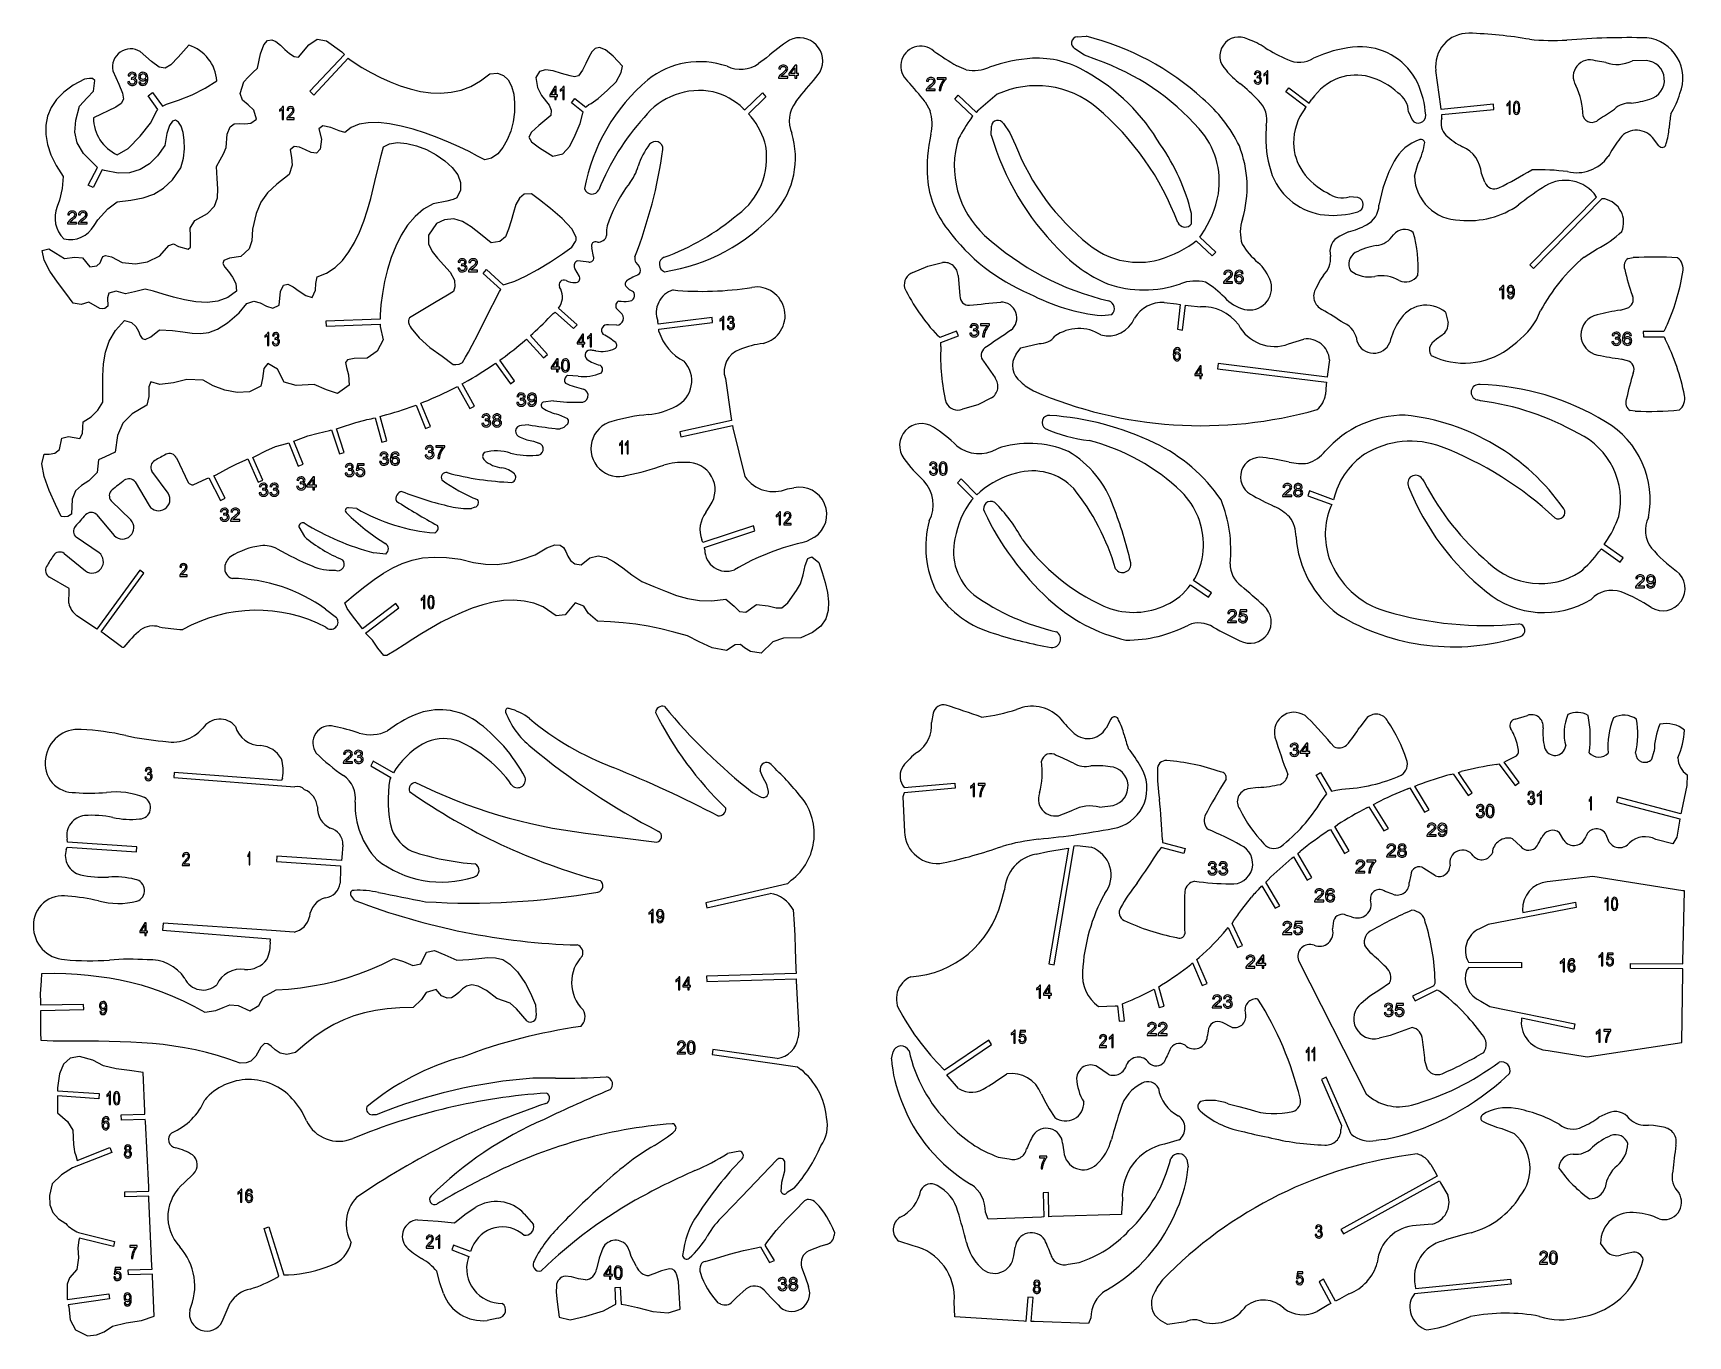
# Model space of a CAD drawing. Header units: millimetres. Extents: x -145 to 189, y -186 to 77.
import ezdxf

# ---------------------------------------------------------------- set-up
doc = ezdxf.new("R2010")
doc.units = ezdxf.units.MM
doc.header["$MEASUREMENT"] = 0
doc.layers.add('Capa 1', color=7, linetype='Continuous')

msp = doc.modelspace()

# ---------------------------------------------------------------- linework, layer by layer
at = {"layer": 'Capa 1', "lineweight": 25}
for points, knots in [([(-123.2329, 72.9432), (-124.4793, 73.7216), (-126.0696, 73.6825), (-127.2762, 72.8436), (-127.2762, 72.8436), (-128.4828, 72.0048), (-129.0734, 70.5276), (-128.7777, 69.0881)], [0, 0, 0, 0, 0.33333333, 0.33333333, 0.33333333, 0.33333333, 1, 1, 1, 1]), ([(13.8112, 68.8894), (14.7369, 70.676), (14.4187, 72.8541), (13.0205, 74.3012), (13.0205, 74.3012), (11.6224, 75.7483), (9.4565, 76.1412), (7.6391, 75.2775)], [0, 0, 0, 0, 0.33333333, 0.33333333, 0.33333333, 0.33333333, 1, 1, 1, 1]), ([(36.7403, 73.0445), (35.6604, 73.9931), (34.1564, 74.2935), (32.7949, 73.8326), (32.7949, 73.8326), (31.4334, 73.3716), (30.4213, 72.2193), (30.1397, 70.8098), (30.1397, 70.8098), (29.8582, 69.4002), (30.35, 67.9475), (31.43, 66.9989)], [0, 0, 0, 0, 0.25, 0.25, 0.25, 0.25, 0.5, 0.5, 0.5, 0.5, 1, 1, 1, 1]), ([(65.5997, 75.9415), (65.0435, 75.8588), (64.6033, 75.4282), (64.5084, 74.8739), (64.5084, 74.8739), (64.4135, 74.3197), (64.6853, 73.7671), (65.1822, 73.504)], [0, 0, 0, 0, 0.33333333, 0.33333333, 0.33333333, 0.33333333, 1, 1, 1, 1]), ([(100.0202, 75.4488), (98.3063, 76.3405), (96.197, 75.8252), (95.0873, 74.2437), (95.0873, 74.2437), (93.9776, 72.6621), (94.2106, 70.5033), (95.6322, 69.195)], [0, 0, 0, 0, 0.33333333, 0.33333333, 0.33333333, 0.33333333, 1, 1, 1, 1]), ([(144.5649, 76.6494), (142.6394, 76.6662), (140.8018, 75.8449), (139.5299, 74.3991), (139.5299, 74.3991), (138.2581, 72.9533), (137.6777, 71.026), (137.9398, 69.1183)], [0, 0, 0, 0, 0.33333333, 0.33333333, 0.33333333, 0.33333333, 1, 1, 1, 1]), ([(187.1313, 64.5062), (188.0983, 66.8767), (187.898, 69.5633), (186.5904, 71.7643), (186.5904, 71.7643), (185.2827, 73.9652), (183.0188, 75.4258), (180.4746, 75.71)], [0, 0, 0, 0, 0.33333333, 0.33333333, 0.33333333, 0.33333333, 1, 1, 1, 1]), ([(170.1329, 71.1117), (168.7779, 71.5847), (167.2719, 71.1547), (166.371, 70.0374), (166.371, 70.0374), (165.4702, 68.9202), (165.3693, 67.3572), (166.1189, 66.1333)], [0, 0, 0, 0, 0.33333333, 0.33333333, 0.33333333, 0.33333333, 1, 1, 1, 1]), ([(181.0542, 63.3775), (182.9262, 63.8752), (184.1644, 65.653), (183.9822, 67.5815), (183.9822, 67.5815), (183.8, 69.51), (182.2508, 71.0243), (180.3186, 71.1627)], [0, 0, 0, 0, 0.33333333, 0.33333333, 0.33333333, 0.33333333, 1, 1, 1, 1]), ([(133.1501, 59.1664), (133.544, 58.6242), (134.2484, 58.407), (134.8793, 58.633), (134.8793, 58.633), (135.5102, 58.8591), (135.9163, 59.4743), (135.8763, 60.1433)], [0, 0, 0, 0, 0.33333333, 0.33333333, 0.33333333, 0.33333333, 1, 1, 1, 1]), ([(50.7386, 58.4313), (50.4546, 58.9165), (49.8911, 59.1645), (49.3414, 59.0461), (49.3414, 59.0461), (48.7918, 58.9276), (48.3803, 58.4696), (48.3213, 57.9105)], [0, 0, 0, 0, 0.33333333, 0.33333333, 0.33333333, 0.33333333, 1, 1, 1, 1]), ([(167.6103, 59.9186), (167.8277, 59.3066), (168.3478, 58.8517), (168.9833, 58.7176), (168.9833, 58.7176), (169.6188, 58.5835), (170.2784, 58.7895), (170.7246, 59.2615)], [0, 0, 0, 0, 0.33333333, 0.33333333, 0.33333333, 0.33333333, 1, 1, 1, 1]), ([(181.5873, 55.6112), (180.7132, 56.6348), (179.4045, 57.1819), (178.062, 57.0849), (178.062, 57.0849), (176.7195, 56.988), (175.503, 56.2585), (174.7851, 55.1199)], [0, 0, 0, 0, 0.33333333, 0.33333333, 0.33333333, 0.33333333, 1, 1, 1, 1]), ([(-17.8903, 53.2297), (-17.8473, 53.8858), (-18.2356, 54.4938), (-18.8491, 54.7306), (-18.8491, 54.7306), (-19.4625, 54.9674), (-20.1587, 54.7781), (-20.5677, 54.2632)], [0, 0, 0, 0, 0.33333333, 0.33333333, 0.33333333, 0.33333333, 1, 1, 1, 1]), ([(182.8675, 53.9646), (183.0813, 53.6897), (183.4428, 53.5754), (183.7758, 53.6775), (183.7758, 53.6775), (184.1088, 53.7797), (184.3441, 54.0769), (184.3671, 54.4245)], [0, 0, 0, 0, 0.33333333, 0.33333333, 0.33333333, 0.33333333, 1, 1, 1, 1]), ([(-33.7058, 45.3282), (-33.5205, 44.7076), (-32.9704, 44.2666), (-32.3244, 44.2206), (-32.3244, 44.2206), (-31.6784, 44.1746), (-31.0714, 44.5332), (-30.7999, 45.1212)], [0, 0, 0, 0, 0.33333333, 0.33333333, 0.33333333, 0.33333333, 1, 1, 1, 1]), ([(122.2236, 40.685), (122.8665, 40.8748), (123.307, 41.4661), (123.3049, 42.1363), (123.3049, 42.1363), (123.3028, 42.8066), (122.8587, 43.3951), (122.2147, 43.581)], [0, 0, 0, 0, 0.33333333, 0.33333333, 0.33333333, 0.33333333, 1, 1, 1, 1]), ([(147.7975, 46.6104), (148.0054, 46.0681), (148.43, 45.6371), (148.9691, 45.4211), (148.9691, 45.4211), (149.5082, 45.2052), (150.1129, 45.2238), (150.6377, 45.4725)], [0, 0, 0, 0, 0.33333333, 0.33333333, 0.33333333, 0.33333333, 1, 1, 1, 1]), ([(175.4293, 36.7238), (175.9633, 38.0372), (175.8923, 39.5191), (175.235, 40.7754), (175.235, 40.7754), (174.5778, 42.0317), (173.401, 42.9351), (172.0175, 43.2454)], [0, 0, 0, 0, 0.33333333, 0.33333333, 0.33333333, 0.33333333, 1, 1, 1, 1]), ([(85.886, 38.5117), (86.1403, 37.9966), (86.6435, 37.6502), (87.2154, 37.5966), (87.2154, 37.5966), (87.7873, 37.5429), (88.3461, 37.7897), (88.6918, 38.2485)], [0, 0, 0, 0, 0.33333333, 0.33333333, 0.33333333, 0.33333333, 1, 1, 1, 1]), ([(-31.074, 34.5498), (-31.4041, 34.7154), (-31.8033, 34.649), (-32.062, 34.3855), (-32.062, 34.3855), (-32.3206, 34.1219), (-32.3796, 33.7216), (-32.2079, 33.3947)], [0, 0, 0, 0, 0.33333333, 0.33333333, 0.33333333, 0.33333333, 1, 1, 1, 1]), ([(-35.0417, 30.771), (-35.3527, 30.695), (-35.6093, 30.4761), (-35.7334, 30.181), (-35.7334, 30.181), (-35.8574, 29.8859), (-35.8343, 29.5494), (-35.671, 29.274)], [0, 0, 0, 0, 0.33333333, 0.33333333, 0.33333333, 0.33333333, 1, 1, 1, 1]), ([(-32.83, 30.552), (-32.53, 30.49), (-32.2201, 30.5958), (-32.0208, 30.8283), (-32.0208, 30.8283), (-31.8215, 31.0609), (-31.7642, 31.3833), (-31.8713, 31.6702)], [0, 0, 0, 0, 0.33333333, 0.33333333, 0.33333333, 0.33333333, 1, 1, 1, 1]), ([(-17.6467, 31.5084), (-18.2436, 31.2572), (-18.6227, 30.6629), (-18.5989, 30.0157), (-18.5989, 30.0157), (-18.5751, 29.3685), (-18.1533, 28.8037), (-17.5396, 28.597)], [0, 0, 0, 0, 0.33333333, 0.33333333, 0.33333333, 0.33333333, 1, 1, 1, 1]), ([(41.5989, 27.8093), (41.5844, 28.5873), (41.2341, 29.3209), (40.6383, 29.8213), (40.6383, 29.8213), (40.0425, 30.3217), (39.2594, 30.54), (38.4906, 30.4198)], [0, 0, 0, 0, 0.33333333, 0.33333333, 0.33333333, 0.33333333, 1, 1, 1, 1]), ([(121.6761, 32.4352), (121.0586, 32.0867), (120.6131, 31.4979), (120.4457, 30.8089), (120.4457, 30.8089), (120.2783, 30.1199), (120.4039, 29.3923), (120.7928, 28.7994)], [0, 0, 0, 0, 0.33333333, 0.33333333, 0.33333333, 0.33333333, 1, 1, 1, 1]), ([(-37.4204, 26.7928), (-37.7922, 26.9961), (-38.2534, 26.9308), (-38.5541, 26.6322), (-38.5541, 26.6322), (-38.8548, 26.3337), (-38.9235, 25.873), (-38.7229, 25.4997)], [0, 0, 0, 0, 0.33333333, 0.33333333, 0.33333333, 0.33333333, 1, 1, 1, 1]), ([(-35.568, 26.3952), (-35.2634, 26.3679), (-34.9667, 26.5013), (-34.7848, 26.7471), (-34.7848, 26.7471), (-34.603, 26.993), (-34.5624, 27.3158), (-34.6776, 27.599)], [0, 0, 0, 0, 0.33333333, 0.33333333, 0.33333333, 0.33333333, 1, 1, 1, 1]), ([(-24.808, 22.6617), (-24.3403, 22.6421), (-23.9054, 22.9014), (-23.7001, 23.3221), (-23.7001, 23.3221), (-23.4948, 23.7428), (-23.5581, 24.2452), (-23.8614, 24.6018)], [0, 0, 0, 0, 0.33333333, 0.33333333, 0.33333333, 0.33333333, 1, 1, 1, 1]), ([(-15.8526, 24.9193), (-17.1156, 24.5301), (-18.1615, 23.636), (-18.7424, 22.4489), (-18.7424, 22.4489), (-19.3233, 21.2619), (-19.3876, 19.8874), (-18.9199, 18.6513)], [0, 0, 0, 0, 0.33333333, 0.33333333, 0.33333333, 0.33333333, 1, 1, 1, 1]), ([(2.3363, 14.1528), (5.3486, 14.8782), (7.2485, 17.8554), (6.6374, 20.893), (6.6374, 20.893), (6.0264, 23.9306), (3.1231, 25.9416), (0.0646, 25.4457)], [0, 0, 0, 0, 0.33333333, 0.33333333, 0.33333333, 0.33333333, 1, 1, 1, 1]), ([(41.9971, 23.7404), (41.9557, 23.2244), (42.1448, 22.7166), (42.5135, 22.3533), (42.5135, 22.3533), (42.8822, 21.9901), (43.3928, 21.8086), (43.9081, 21.8576)], [0, 0, 0, 0, 0.33333333, 0.33333333, 0.33333333, 0.33333333, 1, 1, 1, 1]), ([(99.3329, 21.0061), (100.8697, 20.6351), (102.4879, 21.109), (103.5818, 22.2505), (103.5818, 22.2505), (104.6757, 23.392), (105.0802, 25.0289), (104.6441, 26.5485)], [0, 0, 0, 0, 0.33333333, 0.33333333, 0.33333333, 0.33333333, 1, 1, 1, 1]), ([(113.7161, 25.2386), (113.2821, 24.521), (113.1709, 23.6538), (113.4096, 22.8499), (113.4096, 22.8499), (113.6484, 22.0461), (114.2151, 21.3802), (114.9703, 21.0158)], [0, 0, 0, 0, 0.33333333, 0.33333333, 0.33333333, 0.33333333, 1, 1, 1, 1]), ([(176.4334, 21.2653), (176.9436, 21.3984), (177.3655, 21.7565), (177.5799, 22.2383), (177.5799, 22.2383), (177.7943, 22.72), (177.7778, 23.2732), (177.5352, 23.7414)], [0, 0, 0, 0, 0.33333333, 0.33333333, 0.33333333, 0.33333333, 1, 1, 1, 1]), ([(-26.7638, 22.6927), (-27.0381, 22.5842), (-27.2524, 22.3627), (-27.3518, 22.085), (-27.3518, 22.085), (-27.4512, 21.8072), (-27.4261, 21.5001), (-27.283, 21.2421)], [0, 0, 0, 0, 0.33333333, 0.33333333, 0.33333333, 0.33333333, 1, 1, 1, 1]), ([(-27.2097, 17.8293), (-26.6249, 17.8554), (-26.1167, 18.2395), (-25.9322, 18.795), (-25.9322, 18.795), (-25.7476, 19.3506), (-25.9248, 19.9624), (-26.3778, 20.3332)], [0, 0, 0, 0, 0.33333333, 0.33333333, 0.33333333, 0.33333333, 1, 1, 1, 1]), ([(52.2616, 16.79), (53.3397, 17.6398), (53.7521, 19.0848), (53.2849, 20.3757), (53.2849, 20.3757), (52.8177, 21.6665), (51.5761, 22.5129), (50.2038, 22.4759)], [0, 0, 0, 0, 0.33333333, 0.33333333, 0.33333333, 0.33333333, 1, 1, 1, 1]), ([(72.6348, 19.9682), (73.0452, 20.3702), (73.2178, 20.9562), (73.0908, 21.5164), (73.0908, 21.5164), (72.9638, 22.0766), (72.5555, 22.5309), (72.0119, 22.7167)], [0, 0, 0, 0, 0.33333333, 0.33333333, 0.33333333, 0.33333333, 1, 1, 1, 1]), ([(139.8561, 20.4435), (138.44, 21.6017), (136.5839, 22.074), (134.7865, 21.7333), (134.7865, 21.7333), (132.989, 21.3927), (131.4345, 20.2742), (130.5403, 18.6781)], [0, 0, 0, 0, 0.33333333, 0.33333333, 0.33333333, 0.33333333, 1, 1, 1, 1]), ([(-28.8857, 17.8742), (-29.3779, 17.9841), (-29.883, 17.7522), (-30.1205, 17.3073), (-30.1205, 17.3073), (-30.358, 16.8623), (-30.2696, 16.3136), (-29.9043, 15.9658)], [0, 0, 0, 0, 0.33333333, 0.33333333, 0.33333333, 0.33333333, 1, 1, 1, 1]), ([(170.4627, 19.9325), (168.5297, 19.5245), (167.1544, 17.8072), (167.1786, 15.8317), (167.1786, 15.8317), (167.2029, 13.8562), (168.6198, 12.1732), (170.5623, 11.8127)], [0, 0, 0, 0, 0.33333333, 0.33333333, 0.33333333, 0.33333333, 1, 1, 1, 1]), ([(-27.5524, 13.0991), (-27.35, 13.2256), (-27.2148, 13.436), (-27.184, 13.6726), (-27.184, 13.6726), (-27.1531, 13.9093), (-27.2298, 14.1473), (-27.393, 14.3215)], [0, 0, 0, 0, 0.33333333, 0.33333333, 0.33333333, 0.33333333, 1, 1, 1, 1]), ([(116.5039, 10.8697), (116.3914, 12.1161), (115.7767, 13.2631), (114.8012, 14.047), (114.8012, 14.047), (113.8257, 14.8308), (112.5733, 15.1841), (111.3319, 15.0256)], [0, 0, 0, 0, 0.33333333, 0.33333333, 0.33333333, 0.33333333, 1, 1, 1, 1]), ([(122.06, 14.5455), (122.5298, 13.1582), (123.811, 12.2079), (125.2749, 12.1611), (125.2749, 12.1611), (126.7388, 12.1142), (128.0782, 12.9806), (128.6357, 14.335)], [0, 0, 0, 0, 0.33333333, 0.33333333, 0.33333333, 0.33333333, 1, 1, 1, 1]), ([(-32.2999, 12.7728), (-32.7641, 12.9034), (-33.2565, 12.6912), (-33.4802, 12.264), (-33.4802, 12.264), (-33.7039, 11.8368), (-33.598, 11.3112), (-33.2262, 11.0041)], [0, 0, 0, 0, 0.33333333, 0.33333333, 0.33333333, 0.33333333, 1, 1, 1, 1]), ([(-15.2324, 1.5017), (-13.6141, 2.3125), (-12.4743, 3.8405), (-12.1583, 5.6227), (-12.1583, 5.6227), (-11.8422, 7.405), (-12.3872, 9.2317), (-13.6279, 10.5495)], [0, 0, 0, 0, 0.33333333, 0.33333333, 0.33333333, 0.33333333, 1, 1, 1, 1]), ([(47.0275, 13.2365), (46.6001, 12.9445), (46.3237, 12.4784), (46.2728, 11.9633), (46.2728, 11.9633), (46.2218, 11.4481), (46.4014, 10.9368), (46.7633, 10.5668)], [0, 0, 0, 0, 0.33333333, 0.33333333, 0.33333333, 0.33333333, 1, 1, 1, 1]), ([(177.7257, 8.1781), (177.9568, 8.652), (177.9597, 9.2054), (177.7336, 9.6817), (177.7336, 9.6817), (177.5074, 10.158), (177.0769, 10.5056), (176.5635, 10.6261)], [0, 0, 0, 0, 0.33333333, 0.33333333, 0.33333333, 0.33333333, 1, 1, 1, 1]), ([(-37.096, 7.6686), (-37.3848, 7.5559), (-37.6034, 7.3135), (-37.6859, 7.0147), (-37.6859, 7.0147), (-37.7684, 6.7158), (-37.705, 6.3956), (-37.5148, 6.1507)], [0, 0, 0, 0, 0.33333333, 0.33333333, 0.33333333, 0.33333333, 1, 1, 1, 1]), ([(-30.2926, 8.2497), (-30.1074, 8.4834), (-30.0306, 8.7848), (-30.0812, 9.0787), (-30.0812, 9.0787), (-30.1318, 9.3725), (-30.3051, 9.6309), (-30.5578, 9.7891)], [0, 0, 0, 0, 0.33333333, 0.33333333, 0.33333333, 0.33333333, 1, 1, 1, 1]), ([(48.3428, 3.1901), (49.0104, 3.5896), (49.4726, 4.2584), (49.6103, 5.0242), (49.6103, 5.0242), (49.7479, 5.79), (49.5476, 6.5779), (49.061, 7.185)], [0, 0, 0, 0, 0.33333333, 0.33333333, 0.33333333, 0.33333333, 1, 1, 1, 1]), ([(-34.5497, 2.2995), (-33.8426, 2.1919), (-33.1711, 2.6447), (-33.0059, 3.3406), (-33.0059, 3.3406), (-32.8406, 4.0365), (-33.2369, 4.7429), (-33.9169, 4.9646)], [0, 0, 0, 0, 0.33333333, 0.33333333, 0.33333333, 0.33333333, 1, 1, 1, 1]), ([(146.8321, 5.8594), (146.0032, 5.9694), (145.2323, 5.4137), (145.0745, 4.5925), (145.0745, 4.5925), (144.9167, 3.7713), (145.4268, 2.9695), (146.2375, 2.7645)], [0, 0, 0, 0, 0.33333333, 0.33333333, 0.33333333, 0.33333333, 1, 1, 1, 1]), ([(-41.9982, 2.3444), (-42.236, 2.2554), (-42.4052, 2.0424), (-42.438, 1.7906), (-42.438, 1.7906), (-42.4707, 1.5389), (-42.3617, 1.2896), (-42.1545, 1.1428)], [0, 0, 0, 0, 0.33333333, 0.33333333, 0.33333333, 0.33333333, 1, 1, 1, 1]), ([(-46.3816, -2.3661), (-46.9895, -2.3712), (-47.4988, -2.8273), (-47.5706, -3.4309), (-47.5706, -3.4309), (-47.6424, -4.0344), (-47.2543, -4.5973), (-46.6647, -4.7449)], [0, 0, 0, 0, 0.33333333, 0.33333333, 0.33333333, 0.33333333, 1, 1, 1, 1]), ([(-37.3445, -2.2801), (-37.1149, -2.1556), (-36.9571, -1.9306), (-36.9181, -1.6724), (-36.9181, -1.6724), (-36.8791, -1.4141), (-36.9636, -1.1526), (-37.1462, -0.9659)], [0, 0, 0, 0, 0.33333333, 0.33333333, 0.33333333, 0.33333333, 1, 1, 1, 1]), ([(-28.1511, -1.5755), (-30.1401, -2.0758), (-31.7, -3.6174), (-32.2237, -5.6003), (-32.2237, -5.6003), (-32.7475, -7.5832), (-32.1523, -9.6941), (-30.6698, -11.1113), (-30.6698, -11.1113), (-29.1874, -12.5286), (-27.0519, -13.0282), (-25.0945, -12.4158)], [0, 0, 0, 0, 0.25, 0.25, 0.25, 0.25, 0.5, 0.5, 0.5, 0.5, 1, 1, 1, 1]), ([(36.6436, -2.7054), (34.8474, -1.5556), (32.487, -1.8481), (31.0259, -3.4017), (31.0259, -3.4017), (29.5648, -4.9552), (29.4174, -7.3291), (30.6751, -9.0514)], [0, 0, 0, 0, 0.33333333, 0.33333333, 0.33333333, 0.33333333, 1, 1, 1, 1]), ([(60.1307, -0.3572), (59.474, -0.2892), (58.8544, -0.6738), (58.624, -1.2925), (58.624, -1.2925), (58.3935, -1.9111), (58.6105, -2.6073), (59.1516, -2.9855)], [0, 0, 0, 0, 0.33333333, 0.33333333, 0.33333333, 0.33333333, 1, 1, 1, 1]), ([(-43.4297, -8.3937), (-42.7682, -8.4843), (-42.1499, -8.046), (-42.0164, -7.3918), (-42.0164, -7.3918), (-41.8829, -6.7376), (-42.2799, -6.0921), (-42.924, -5.9162)], [0, 0, 0, 0, 0.33333333, 0.33333333, 0.33333333, 0.33333333, 1, 1, 1, 1]), ([(-120.3419, -9.435), (-120.7017, -9.6379), (-120.9639, -9.978), (-121.0687, -10.3775), (-121.0687, -10.3775), (-121.1735, -10.777), (-121.112, -11.2019), (-120.8981, -11.5553)], [0, 0, 0, 0, 0.33333333, 0.33333333, 0.33333333, 0.33333333, 1, 1, 1, 1]), ([(-115.9611, -8.8834), (-116.14, -8.5112), (-116.462, -8.2273), (-116.8538, -8.0966), (-116.8538, -8.0966), (-117.2455, -7.9658), (-117.6735, -7.9994), (-118.0401, -8.1895)], [0, 0, 0, 0, 0.33333333, 0.33333333, 0.33333333, 0.33333333, 1, 1, 1, 1]), ([(-53.9172, -7.86), (-54.1281, -8.0642), (-54.243, -8.3481), (-54.2335, -8.6416), (-54.2335, -8.6416), (-54.2239, -8.9351), (-54.0909, -9.2109), (-53.8671, -9.401)], [0, 0, 0, 0, 0.33333333, 0.33333333, 0.33333333, 0.33333333, 1, 1, 1, 1]), ([(-8.3581, -18.4995), (-7.1401, -16.7632), (-7.0287, -14.4813), (-8.0719, -12.6346), (-8.0719, -12.6346), (-9.1151, -10.7879), (-11.127, -9.7054), (-13.2429, -9.8523)], [0, 0, 0, 0, 0.33333333, 0.33333333, 0.33333333, 0.33333333, 1, 1, 1, 1]), ([(103.0547, -8.8276), (101.1705, -8.5666), (99.3665, -9.6805), (98.7558, -11.482), (98.7558, -11.482), (98.145, -13.2835), (98.8997, -15.2648), (100.5541, -16.2035)], [0, 0, 0, 0, 0.33333333, 0.33333333, 0.33333333, 0.33333333, 1, 1, 1, 1]), ([(-124.296, -13.7601), (-124.5359, -13.4253), (-124.901, -13.2016), (-125.3083, -13.14), (-125.3083, -13.14), (-125.7156, -13.0783), (-126.1306, -13.1839), (-126.4589, -13.4327)], [0, 0, 0, 0, 0.33333333, 0.33333333, 0.33333333, 0.33333333, 1, 1, 1, 1]), ([(-61.3484, -11.8892), (-61.7281, -11.8036), (-62.123, -11.9456), (-62.3612, -12.2533), (-62.3612, -12.2533), (-62.5995, -12.561), (-62.6381, -12.9789), (-62.4602, -13.325)], [0, 0, 0, 0, 0.33333333, 0.33333333, 0.33333333, 0.33333333, 1, 1, 1, 1]), ([(-48.3251, -13.84), (-47.9785, -13.7443), (-47.7043, -13.4792), (-47.5969, -13.136), (-47.5969, -13.136), (-47.4896, -12.7929), (-47.5639, -12.4188), (-47.7943, -12.1427)], [0, 0, 0, 0, 0.33333333, 0.33333333, 0.33333333, 0.33333333, 1, 1, 1, 1]), ([(135.1379, -13.1115), (134.6669, -12.4205), (133.7387, -12.2168), (133.0216, -12.6469), (133.0216, -12.6469), (132.3045, -13.0771), (132.0473, -13.9919), (132.4351, -14.7327)], [0, 0, 0, 0, 0.33333333, 0.33333333, 0.33333333, 0.33333333, 1, 1, 1, 1]), ([(-128.9274, -15.3725), (-129.2486, -15.6342), (-129.4496, -16.0151), (-129.4845, -16.4278), (-129.4845, -16.4278), (-129.5193, -16.8406), (-129.385, -17.2498), (-129.1123, -17.5616)], [0, 0, 0, 0, 0.33333333, 0.33333333, 0.33333333, 0.33333333, 1, 1, 1, 1]), ([(-121.4393, -18.5348), (-120.7542, -19.5844), (-119.3479, -19.8799), (-118.2983, -19.1948), (-118.2983, -19.1948), (-117.2486, -18.5097), (-116.9532, -17.1034), (-117.6383, -16.0537)], [0, 0, 0, 0, 0.33333333, 0.33333333, 0.33333333, 0.33333333, 1, 1, 1, 1]), ([(-70.5202, -15.6853), (-70.9412, -15.7672), (-71.3053, -16.0291), (-71.5171, -16.4021), (-71.5171, -16.4021), (-71.7289, -16.7751), (-71.7671, -17.222), (-71.6217, -17.6255)], [0, 0, 0, 0, 0.33333333, 0.33333333, 0.33333333, 0.33333333, 1, 1, 1, 1]), ([(12.6986, -24.8888), (14.9049, -23.4261), (15.7546, -20.5981), (14.7199, -18.1615), (14.7199, -18.1615), (13.6851, -15.725), (11.0601, -14.3726), (8.4754, -14.9446)], [0, 0, 0, 0, 0.33333333, 0.33333333, 0.33333333, 0.33333333, 1, 1, 1, 1]), ([(-132.0752, -20.341), (-132.3689, -20.0489), (-132.7687, -19.8887), (-133.1828, -19.8971), (-133.1828, -19.8971), (-133.5969, -19.9055), (-133.9898, -20.0818), (-134.2714, -20.3856)], [0, 0, 0, 0, 0.33333333, 0.33333333, 0.33333333, 0.33333333, 1, 1, 1, 1]), ([(-81.2868, -18.9545), (-81.5561, -18.9287), (-81.8065, -19.0954), (-81.8868, -19.3537), (-81.8868, -19.3537), (-81.9671, -19.612), (-81.8552, -19.8913), (-81.6187, -20.0226)], [0, 0, 0, 0, 0.33333333, 0.33333333, 0.33333333, 0.33333333, 1, 1, 1, 1]), ([(-55.7924, -18.8517), (-55.4703, -18.7812), (-55.2083, -18.5478), (-55.101, -18.236), (-55.101, -18.236), (-54.9938, -17.9241), (-55.0568, -17.579), (-55.2673, -17.3252)], [0, 0, 0, 0, 0.33333333, 0.33333333, 0.33333333, 0.33333333, 1, 1, 1, 1]), ([(49.0028, -17.9089), (48.4521, -17.5448), (47.725, -17.599), (47.2344, -18.0406), (47.2344, -18.0406), (46.7438, -18.4823), (46.6137, -19.1997), (46.9181, -19.7855)], [0, 0, 0, 0, 0.33333333, 0.33333333, 0.33333333, 0.33333333, 1, 1, 1, 1]), ([(161.9218, -20.9799), (162.4431, -21.3294), (163.1395, -21.2576), (163.5786, -20.8092), (163.5786, -20.8092), (164.0177, -20.3608), (164.0749, -19.6631), (163.7146, -19.1492)], [0, 0, 0, 0, 0.33333333, 0.33333333, 0.33333333, 0.33333333, 1, 1, 1, 1]), ([(-136.3566, -22.7153), (-136.6274, -23.0286), (-136.7592, -23.4386), (-136.7219, -23.851), (-136.7219, -23.851), (-136.6846, -24.2635), (-136.4813, -24.6431), (-136.1587, -24.9028)], [0, 0, 0, 0, 0.33333333, 0.33333333, 0.33333333, 0.33333333, 1, 1, 1, 1]), ([(-128.4742, -24.5711), (-127.5997, -25.4673), (-126.1688, -25.4989), (-125.2556, -24.6422), (-125.2556, -24.6422), (-124.3423, -23.7856), (-124.2824, -22.3557), (-125.1209, -21.4257)], [0, 0, 0, 0, 0.33333333, 0.33333333, 0.33333333, 0.33333333, 1, 1, 1, 1]), ([(-90.2382, -22.0107), (-90.4835, -21.9546), (-90.7412, -22.0092), (-90.9427, -22.1602), (-90.9427, -22.1602), (-91.1441, -22.3111), (-91.2689, -22.5431), (-91.284, -22.7944)], [0, 0, 0, 0, 0.33333333, 0.33333333, 0.33333333, 0.33333333, 1, 1, 1, 1]), ([(-63.8764, -24.0143), (-63.5936, -23.9052), (-63.3723, -23.6782), (-63.2704, -23.3927), (-63.2704, -23.3927), (-63.1684, -23.1071), (-63.1959, -22.7914), (-63.3456, -22.5277)], [0, 0, 0, 0, 0.33333333, 0.33333333, 0.33333333, 0.33333333, 1, 1, 1, 1]), ([(-73.7335, -28.2846), (-73.3945, -28.0252), (-73.2054, -27.6153), (-73.2281, -27.189), (-73.2281, -27.189), (-73.2508, -26.7628), (-73.4824, -26.3752), (-73.8471, -26.1534)], [0, 0, 0, 0, 0.33333333, 0.33333333, 0.33333333, 0.33333333, 1, 1, 1, 1]), ([(-138.5941, -28.1545), (-138.933, -27.9185), (-139.3532, -27.83), (-139.7586, -27.909), (-139.7586, -27.909), (-140.164, -27.9881), (-140.52, -28.2281), (-140.7455, -28.5742)], [0, 0, 0, 0, 0.33333333, 0.33333333, 0.33333333, 0.33333333, 1, 1, 1, 1]), ([(-134.313, -31.6952), (-133.2961, -32.4242), (-131.8829, -32.2062), (-131.1329, -31.2047), (-131.1329, -31.2047), (-130.3829, -30.2032), (-130.5713, -28.7858), (-131.557, -28.0151)], [0, 0, 0, 0, 0.33333333, 0.33333333, 0.33333333, 0.33333333, 1, 1, 1, 1]), ([(-83.9553, -31.5467), (-83.3825, -31.788), (-82.7189, -31.5959), (-82.3636, -31.0858), (-82.3636, -31.0858), (-82.0083, -30.5758), (-82.058, -29.8868), (-82.4829, -29.4331)], [0, 0, 0, 0, 0.33333333, 0.33333333, 0.33333333, 0.33333333, 1, 1, 1, 1]), ([(-9.4626, -27.4132), (-9.4441, -28.8526), (-8.7219, -30.1918), (-7.5295, -30.9983), (-7.5295, -30.9983), (-6.337, -31.8047), (-4.8254, -31.9763), (-3.4825, -31.4576)], [0, 0, 0, 0, 0.33333333, 0.33333333, 0.33333333, 0.33333333, 1, 1, 1, 1]), ([(-142.1355, -30.7917), (-142.3487, -31.1454), (-142.4095, -31.5704), (-142.304, -31.9697), (-142.304, -31.9697), (-142.1986, -32.3691), (-141.9358, -32.7086), (-141.5758, -32.9109)], [0, 0, 0, 0, 0.33333333, 0.33333333, 0.33333333, 0.33333333, 1, 1, 1, 1]), ([(73.3405, -31.2691), (73.7879, -31.9359), (74.6405, -32.1995), (75.3863, -31.9015), (75.3863, -31.9015), (76.132, -31.6035), (76.5682, -30.825), (76.4329, -30.0334)], [0, 0, 0, 0, 0.33333333, 0.33333333, 0.33333333, 0.33333333, 1, 1, 1, 1]), ([(181.3095, -39.0255), (183.3293, -40.3034), (185.9969, -39.7675), (187.3664, -37.8086), (187.3664, -37.8086), (188.7359, -35.8498), (188.3233, -33.1603), (186.4295, -31.7021)], [0, 0, 0, 0, 0.33333333, 0.33333333, 0.33333333, 0.33333333, 1, 1, 1, 1]), ([(98.3858, -45.7416), (100.3237, -46.8123), (102.7582, -46.231), (104.0032, -44.4002), (104.0032, -44.4002), (105.2483, -42.5694), (104.8942, -40.0916), (103.1861, -38.6829)], [0, 0, 0, 0, 0.33333333, 0.33333333, 0.33333333, 0.33333333, 1, 1, 1, 1]), ([(-85.8111, -43.0442), (-85.2572, -43.5621), (-84.3973, -43.5641), (-83.8409, -43.0489), (-83.8409, -43.0489), (-83.2845, -42.5336), (-83.2206, -41.6761), (-83.6945, -41.0841)], [0, 0, 0, 0, 0.33333333, 0.33333333, 0.33333333, 0.33333333, 1, 1, 1, 1]), ([(154.9836, -44.9016), (155.5819, -44.7125), (155.9606, -44.124), (155.8847, -43.5011), (155.8847, -43.5011), (155.8089, -42.8783), (155.3, -42.3979), (154.6738, -42.3579)], [0, 0, 0, 0, 0.33333333, 0.33333333, 0.33333333, 0.33333333, 1, 1, 1, 1]), ([(60.3892, -47.0916), (61.1873, -47.1777), (61.9372, -46.6948), (62.1889, -45.9325), (62.1889, -45.9325), (62.4406, -45.1702), (62.1257, -44.3357), (61.4333, -43.9296)], [0, 0, 0, 0, 0.33333333, 0.33333333, 0.33333333, 0.33333333, 1, 1, 1, 1]), ([(-48.8507, -59.4285), (-49.0534, -59.3182), (-49.3038, -59.3498), (-49.4729, -59.5068), (-49.4729, -59.5068), (-49.6419, -59.6639), (-49.6917, -59.9114), (-49.5966, -60.1216)], [0, 0, 0, 0, 0.33333333, 0.33333333, 0.33333333, 0.33333333, 1, 1, 1, 1]), ([(-17.5883, -59.0073), (-17.9924, -58.8816), (-18.4317, -58.9465), (-18.7822, -59.1836), (-18.7822, -59.1836), (-19.1328, -59.4206), (-19.3565, -59.8042), (-19.3903, -60.2261)], [0, 0, 0, 0, 0.33333333, 0.33333333, 0.33333333, 0.33333333, 1, 1, 1, 1]), ([(39.2055, -58.7504), (38.6457, -58.5961), (38.0468, -58.6823), (37.5532, -58.9882), (37.5532, -58.9882), (37.0595, -59.294), (36.7158, -59.7919), (36.6048, -60.3619)], [0, 0, 0, 0, 0.33333333, 0.33333333, 0.33333333, 0.33333333, 1, 1, 1, 1]), ([(112.0726, -61.2508), (110.7809, -60.0358), (108.8415, -59.8214), (107.3156, -60.725), (107.3156, -60.725), (105.7898, -61.6286), (105.0454, -63.4322), (105.4899, -65.1489)], [0, 0, 0, 0, 0.33333333, 0.33333333, 0.33333333, 0.33333333, 1, 1, 1, 1]), ([(-104.0573, -63.0278), (-104.88, -62.0284), (-106.1271, -61.4772), (-107.4199, -61.5417), (-107.4199, -61.5417), (-108.7128, -61.6061), (-109.8989, -62.2786), (-110.6181, -63.3547)], [0, 0, 0, 0, 0.33333333, 0.33333333, 0.33333333, 0.33333333, 1, 1, 1, 1]), ([(-84.1491, -62.997), (-85.5631, -62.6317), (-87.0539, -63.196), (-87.8714, -64.4061), (-87.8714, -64.4061), (-88.6889, -65.6162), (-88.6561, -67.2099), (-87.7894, -68.3853)], [0, 0, 0, 0, 0.33333333, 0.33333333, 0.33333333, 0.33333333, 1, 1, 1, 1]), ([(73.9746, -61.7356), (73.892, -61.3972), (73.6088, -61.145), (73.2631, -61.102), (73.2631, -61.102), (72.9174, -61.059), (72.5811, -61.2341), (72.418, -61.542)], [0, 0, 0, 0, 0.33333333, 0.33333333, 0.33333333, 0.33333333, 1, 1, 1, 1]), ([(128.2587, -62.0205), (127.865, -61.2224), (127.0962, -60.6761), (126.2131, -60.5667), (126.2131, -60.5667), (125.33, -60.4572), (124.4511, -60.7995), (123.8745, -61.4773)], [0, 0, 0, 0, 0.33333333, 0.33333333, 0.33333333, 0.33333333, 1, 1, 1, 1]), ([(153.9238, -61.5312), (153.5258, -61.5964), (153.1807, -61.8427), (152.9898, -62.1979), (152.9898, -62.1979), (152.7989, -62.5531), (152.7837, -62.9768), (152.9489, -63.3446)], [0, 0, 0, 0, 0.33333333, 0.33333333, 0.33333333, 0.33333333, 1, 1, 1, 1]), ([(159.5412, -63.3058), (159.6495, -62.4847), (159.3179, -61.667), (158.6683, -61.1531), (158.6683, -61.1531), (158.0186, -60.6391), (157.1466, -60.5047), (156.3723, -60.7991)], [0, 0, 0, 0, 0.33333333, 0.33333333, 0.33333333, 0.33333333, 1, 1, 1, 1]), ([(64.6571, -64.0771), (65.5611, -65.0744), (66.8854, -65.5825), (68.2245, -65.4459), (68.2245, -65.4459), (69.5635, -65.3092), (70.7579, -64.5441), (71.4418, -63.3847)], [0, 0, 0, 0, 0.33333333, 0.33333333, 0.33333333, 0.33333333, 1, 1, 1, 1]), ([(-142.3262, -69.4494), (-142.6474, -71.2008), (-142.1533, -73.0032), (-140.984, -74.3461), (-140.984, -74.3461), (-139.8146, -75.6889), (-138.0972, -76.426), (-136.3183, -76.3486)], [0, 0, 0, 0, 0.33333333, 0.33333333, 0.33333333, 0.33333333, 1, 1, 1, 1]), ([(61.3738, -68.8584), (60.8528, -68.4706), (60.1675, -68.3816), (59.5647, -68.6236), (59.5647, -68.6236), (58.9619, -68.8655), (58.5283, -69.4036), (58.4201, -70.0441)], [0, 0, 0, 0, 0.33333333, 0.33333333, 0.33333333, 0.33333333, 1, 1, 1, 1]), ([(83.6666, -69.8819), (83.1651, -69.8429), (82.6715, -70.0241), (82.3142, -70.3782), (82.3142, -70.3782), (81.9569, -70.7323), (81.7714, -71.2243), (81.8059, -71.7262)], [0, 0, 0, 0, 0.33333333, 0.33333333, 0.33333333, 0.33333333, 1, 1, 1, 1]), ([(159.8405, -67.2444), (160.1121, -68.2466), (161.0535, -68.9177), (162.0895, -68.8475), (162.0895, -68.8475), (163.1255, -68.7773), (163.9678, -67.9854), (164.1017, -66.9557)], [0, 0, 0, 0, 0.33333333, 0.33333333, 0.33333333, 0.33333333, 1, 1, 1, 1]), ([(168.8218, -68.3411), (169.3118, -68.8776), (170.0018, -69.1876), (170.7283, -69.1975), (170.7283, -69.1975), (171.4548, -69.2074), (172.1531, -68.9164), (172.6575, -68.3935)], [0, 0, 0, 0, 0.33333333, 0.33333333, 0.33333333, 0.33333333, 1, 1, 1, 1]), ([(178.1872, -68.4046), (178.2011, -69.1715), (178.6801, -69.8529), (179.3972, -70.1253), (179.3972, -70.1253), (180.1142, -70.3978), (180.9248, -70.2066), (181.4445, -69.6424)], [0, 0, 0, 0, 0.33333333, 0.33333333, 0.33333333, 0.33333333, 1, 1, 1, 1]), ([(-48.454, -74.7002), (-48.0034, -75.3329), (-47.1579, -75.541), (-46.4651, -75.1897), (-46.4651, -75.1897), (-45.7723, -74.8385), (-45.4404, -74.0336), (-45.6844, -73.2961)], [0, 0, 0, 0, 0.33333333, 0.33333333, 0.33333333, 0.33333333, 1, 1, 1, 1]), ([(3.498, -70.341), (3.0308, -70.1928), (2.5201, -70.3017), (2.154, -70.6278), (2.154, -70.6278), (1.788, -70.9538), (1.6208, -71.4485), (1.7142, -71.9297)], [0, 0, 0, 0, 0.33333333, 0.33333333, 0.33333333, 0.33333333, 1, 1, 1, 1]), ([(72.8811, -78.9216), (74.7603, -78.4513), (76.0244, -76.6918), (75.8704, -74.7608), (75.8704, -74.7608), (75.7164, -72.8298), (74.1895, -71.2929), (72.2595, -71.1263)], [0, 0, 0, 0, 0.33333333, 0.33333333, 0.33333333, 0.33333333, 1, 1, 1, 1]), ([(73.8209, -83.3734), (76.2777, -82.6535), (78.2549, -80.8236), (79.1624, -78.4297), (79.1624, -78.4297), (80.0698, -76.0359), (79.8025, -73.3551), (78.4403, -71.1875)], [0, 0, 0, 0, 0.33333333, 0.33333333, 0.33333333, 0.33333333, 1, 1, 1, 1]), ([(95.6278, -73.6641), (95.7471, -73.3146), (95.6875, -72.9289), (95.4683, -72.6317), (95.4683, -72.6317), (95.249, -72.3345), (94.8981, -72.1637), (94.529, -72.1746)], [0, 0, 0, 0, 0.33333333, 0.33333333, 0.33333333, 0.33333333, 1, 1, 1, 1]), ([(-67.7771, -74.2938), (-68.2066, -74.3295), (-68.5943, -74.5652), (-68.8237, -74.9302), (-68.8237, -74.9302), (-69.0531, -75.2951), (-69.0973, -75.7468), (-68.9432, -76.1493)], [0, 0, 0, 0, 0.33333333, 0.33333333, 0.33333333, 0.33333333, 1, 1, 1, 1]), ([(1.6319, -77.1023), (1.9702, -77.401), (2.461, -77.4516), (2.8532, -77.2282), (2.8532, -77.2282), (3.2454, -77.0049), (3.4523, -76.557), (3.3681, -76.1137)], [0, 0, 0, 0, 0.33333333, 0.33333333, 0.33333333, 0.33333333, 1, 1, 1, 1]), ([(58.0256, -76.423), (57.4992, -77.758), (57.8689, -79.2799), (58.9493, -80.2244), (58.9493, -80.2244), (60.0296, -81.169), (61.5872, -81.3323), (62.84, -80.6323)], [0, 0, 0, 0, 0.33333333, 0.33333333, 0.33333333, 0.33333333, 1, 1, 1, 1]), ([(100.0148, -75.6064), (99.1433, -75.7861), (98.4207, -76.3922), (98.092, -77.2192), (98.092, -77.2192), (97.7634, -78.0461), (97.8729, -78.9829), (98.3834, -79.7118)], [0, 0, 0, 0, 0.33333333, 0.33333333, 0.33333333, 0.33333333, 1, 1, 1, 1]), ([(-123.4, -81.657), (-122.3576, -81.638), (-121.4618, -80.9121), (-121.2273, -79.8962), (-121.2273, -79.8962), (-120.9929, -78.8803), (-121.4798, -77.8352), (-122.4085, -77.3612)], [0, 0, 0, 0, 0.33333333, 0.33333333, 0.33333333, 0.33333333, 1, 1, 1, 1]), ([(-6.7831, -81.0421), (-6.3536, -81.0874), (-5.9266, -80.9363), (-5.6211, -80.631), (-5.6211, -80.631), (-5.3156, -80.3257), (-5.1642, -79.8989), (-5.2092, -79.4693)], [0, 0, 0, 0, 0.33333333, 0.33333333, 0.33333333, 0.33333333, 1, 1, 1, 1]), ([(7.9786, -94.022), (10.5981, -92.0303), (12.2645, -89.0332), (12.574, -85.7571), (12.574, -85.7571), (12.8835, -82.481), (11.8077, -79.2249), (9.6074, -76.7779)], [0, 0, 0, 0, 0.33333333, 0.33333333, 0.33333333, 0.33333333, 1, 1, 1, 1]), ([(-134.4564, -80.9732), (-135.5714, -81.0968), (-136.5857, -81.6763), (-137.2584, -82.5741), (-137.2584, -82.5741), (-137.9312, -83.4719), (-138.2024, -84.6081), (-138.0079, -85.713)], [0, 0, 0, 0, 0.33333333, 0.33333333, 0.33333333, 0.33333333, 1, 1, 1, 1]), ([(-19.1207, -86.3136), (-18.6285, -86.2374), (-18.2414, -85.853), (-18.1618, -85.3615), (-18.1618, -85.3615), (-18.0821, -84.8699), (-18.328, -84.3829), (-18.7709, -84.1552)], [0, 0, 0, 0, 0.33333333, 0.33333333, 0.33333333, 0.33333333, 1, 1, 1, 1]), ([(30.7872, -84.2351), (30.859, -86.1593), (31.7639, -87.9572), (33.2665, -89.1613), (33.2665, -89.1613), (34.7692, -90.3654), (36.7211, -90.8566), (38.6147, -90.5073)], [0, 0, 0, 0, 0.33333333, 0.33333333, 0.33333333, 0.33333333, 1, 1, 1, 1]), ([(153.3662, -85.6398), (152.4458, -85.3767), (151.4559, -85.5413), (150.6702, -86.088), (150.6702, -86.088), (149.8844, -86.6347), (149.386, -87.5057), (149.3128, -88.4602)], [0, 0, 0, 0, 0.33333333, 0.33333333, 0.33333333, 0.33333333, 1, 1, 1, 1]), ([(162.8539, -84.4259), (162.2765, -83.985), (161.5272, -83.837), (160.8255, -84.0253), (160.8255, -84.0253), (160.1239, -84.2137), (159.5494, -84.7169), (159.2704, -85.3877)], [0, 0, 0, 0, 0.33333333, 0.33333333, 0.33333333, 0.33333333, 1, 1, 1, 1]), ([(163.6928, -85.9287), (164.2633, -86.7283), (165.2456, -87.1248), (166.2114, -86.9453), (166.2114, -86.9453), (167.1772, -86.7658), (167.9514, -86.0428), (168.1965, -85.0916)], [0, 0, 0, 0, 0.33333333, 0.33333333, 0.33333333, 0.33333333, 1, 1, 1, 1]), ([(172.2892, -84.8462), (171.8777, -84.0638), (171.0461, -83.595), (170.1637, -83.6479), (170.1637, -83.6479), (169.2813, -83.7008), (168.5116, -84.2656), (168.1965, -85.0916)], [0, 0, 0, 0, 0.33333333, 0.33333333, 0.33333333, 0.33333333, 1, 1, 1, 1]), ([(172.8731, -86.3128), (173.3269, -86.9885), (174.0785, -87.4042), (174.8921, -87.4293), (174.8921, -87.4293), (175.7057, -87.4544), (176.4815, -87.0859), (176.9761, -86.4395)], [0, 0, 0, 0, 0.33333333, 0.33333333, 0.33333333, 0.33333333, 1, 1, 1, 1]), ([(-138.1731, -87.7846), (-138.5044, -88.8447), (-138.387, -89.9942), (-137.8482, -90.9654), (-137.8482, -90.9654), (-137.3094, -91.9366), (-136.3963, -92.6448), (-135.3215, -92.9249)], [0, 0, 0, 0, 0.33333333, 0.33333333, 0.33333333, 0.33333333, 1, 1, 1, 1]), ([(71.1748, -96.6698), (72.3802, -95.1597), (72.7717, -93.156), (72.2234, -91.3034), (72.2234, -91.3034), (71.6751, -89.4507), (70.2561, -87.9828), (68.4231, -87.372)], [0, 0, 0, 0, 0.33333333, 0.33333333, 0.33333333, 0.33333333, 1, 1, 1, 1]), ([(96.4742, -94.7277), (98.4819, -94.9564), (100.3542, -93.6804), (100.8755, -91.7281), (100.8755, -91.7281), (101.3968, -89.7759), (100.4099, -87.7363), (98.5555, -86.9337)], [0, 0, 0, 0, 0.33333333, 0.33333333, 0.33333333, 0.33333333, 1, 1, 1, 1]), ([(145.4668, -89.094), (144.7801, -88.035), (143.4289, -87.6269), (142.2709, -88.1288), (142.2709, -88.1288), (141.1128, -88.6306), (140.4866, -89.8956), (140.7898, -91.1208)], [0, 0, 0, 0, 0.33333333, 0.33333333, 0.33333333, 0.33333333, 1, 1, 1, 1]), ([(145.4668, -89.094), (145.9908, -89.688), (146.7837, -89.9705), (147.5652, -89.8417), (147.5652, -89.8417), (148.3468, -89.7129), (149.0071, -89.1909), (149.3128, -88.4602)], [0, 0, 0, 0, 0.33333333, 0.33333333, 0.33333333, 0.33333333, 1, 1, 1, 1]), ([(154.9819, -87.1644), (155.3878, -87.687), (156.0167, -87.9869), (156.6782, -87.9734), (156.6782, -87.9734), (157.3397, -87.9599), (157.9559, -87.6345), (158.3401, -87.0958)], [0, 0, 0, 0, 0.33333333, 0.33333333, 0.33333333, 0.33333333, 1, 1, 1, 1]), ([(-55.9918, -93.3734), (-55.4103, -93.2166), (-54.9887, -92.7133), (-54.9363, -92.1133), (-54.9363, -92.1133), (-54.8839, -91.5133), (-55.2119, -90.9445), (-55.7574, -90.6893)], [0, 0, 0, 0, 0.33333333, 0.33333333, 0.33333333, 0.33333333, 1, 1, 1, 1]), ([(135.5323, -91.6181), (135.0214, -91.2381), (134.3383, -91.1833), (133.7734, -91.4772), (133.7734, -91.4772), (133.2085, -91.771), (132.8612, -92.3618), (132.8792, -92.9983)], [0, 0, 0, 0, 0.33333333, 0.33333333, 0.33333333, 0.33333333, 1, 1, 1, 1]), ([(137.868, -93.1258), (138.5284, -93.3477), (139.2547, -93.2464), (139.8291, -92.8522), (139.8291, -92.8522), (140.4035, -92.458), (140.7593, -91.8168), (140.7898, -91.1208)], [0, 0, 0, 0, 0.33333333, 0.33333333, 0.33333333, 0.33333333, 1, 1, 1, 1]), ([(-123.9192, -98.2343), (-122.9322, -97.899), (-122.2999, -96.9349), (-122.3856, -95.896), (-122.3856, -95.896), (-122.4714, -94.857), (-123.2531, -94.0097), (-124.2818, -93.8407)], [0, 0, 0, 0, 0.33333333, 0.33333333, 0.33333333, 0.33333333, 1, 1, 1, 1]), ([(-80.154, -96.0408), (-80.4055, -96.0069), (-80.6536, -96.1233), (-80.7883, -96.3383), (-80.7883, -96.3383), (-80.923, -96.5534), (-80.9195, -96.8273), (-80.7793, -97.0389)], [0, 0, 0, 0, 0.33333333, 0.33333333, 0.33333333, 0.33333333, 1, 1, 1, 1]), ([(-30.9831, -96.3826), (-30.4815, -96.2739), (-30.0946, -95.8739), (-30.0026, -95.369), (-30.0026, -95.369), (-29.9106, -94.864), (-30.1316, -94.3534), (-30.5627, -94.0748)], [0, 0, 0, 0, 0.33333333, 0.33333333, 0.33333333, 0.33333333, 1, 1, 1, 1]), ([(127.7018, -96.2988), (127.122, -95.8133), (126.3021, -95.7379), (125.6436, -96.1095), (125.6436, -96.1095), (124.985, -96.4811), (124.6257, -97.2219), (124.7415, -97.9691)], [0, 0, 0, 0, 0.33333333, 0.33333333, 0.33333333, 0.33333333, 1, 1, 1, 1]), ([(129.2842, -96.8275), (130.0458, -97.1161), (130.9012, -97.0043), (131.5629, -96.5295), (131.5629, -96.5295), (132.2246, -96.0547), (132.6046, -95.2801), (132.575, -94.4663)], [0, 0, 0, 0, 0.33333333, 0.33333333, 0.33333333, 0.33333333, 1, 1, 1, 1]), ([(-137.8301, -97.2334), (-139.5793, -96.9006), (-141.3849, -97.3828), (-142.7355, -98.5432), (-142.7355, -98.5432), (-144.0861, -99.7037), (-144.8345, -101.4162), (-144.7688, -103.1956)], [0, 0, 0, 0, 0.33333333, 0.33333333, 0.33333333, 0.33333333, 1, 1, 1, 1]), ([(74.3731, -99.5603), (74.093, -99.9781), (74.0085, -100.4971), (74.1416, -100.9821), (74.1416, -100.9821), (74.2747, -101.4672), (74.6123, -101.8703), (75.0664, -102.0866)], [0, 0, 0, 0, 0.33333333, 0.33333333, 0.33333333, 0.33333333, 1, 1, 1, 1]), ([(120.9392, -101.3477), (121.9409, -101.8159), (123.125, -101.6434), (123.9516, -100.909), (123.9516, -100.909), (124.7781, -100.1746), (125.0887, -99.0189), (124.7415, -97.9691)], [0, 0, 0, 0, 0.33333333, 0.33333333, 0.33333333, 0.33333333, 1, 1, 1, 1]), ([(119.9181, -101.0857), (119.4363, -100.8266), (118.8635, -100.798), (118.3583, -101.008), (118.3583, -101.008), (117.8531, -101.218), (117.4693, -101.6441), (117.3131, -102.1684)], [0, 0, 0, 0, 0.33333333, 0.33333333, 0.33333333, 0.33333333, 1, 1, 1, 1]), ([(85.6259, -105.5145), (85.9405, -105.7079), (86.3299, -105.7347), (86.6681, -105.5864), (86.6681, -105.5864), (87.0063, -105.4381), (87.2503, -105.1334), (87.3211, -104.771)], [0, 0, 0, 0, 0.33333333, 0.33333333, 0.33333333, 0.33333333, 1, 1, 1, 1]), ([(113.3747, -107.0892), (114.3487, -107.5079), (115.4766, -107.3292), (116.2735, -106.6299), (116.2735, -106.6299), (117.0703, -105.9306), (117.3939, -104.8353), (117.1052, -103.8152)], [0, 0, 0, 0, 0.33333333, 0.33333333, 0.33333333, 0.33333333, 1, 1, 1, 1]), ([(147.1586, -103.6171), (145.9057, -104.038), (144.8811, -104.9556), (144.3249, -106.1545), (144.3249, -106.1545), (143.7687, -107.3535), (143.73, -108.7284), (144.2178, -109.9567)], [0, 0, 0, 0, 0.33333333, 0.33333333, 0.33333333, 0.33333333, 1, 1, 1, 1]), ([(-34.1032, -109.2366), (-35.5342, -110.6918), (-36.3257, -112.6577), (-36.3023, -114.6985), (-36.3023, -114.6985), (-36.2789, -116.7393), (-35.4425, -118.6865), (-33.9785, -120.1085)], [0, 0, 0, 0, 0.33333333, 0.33333333, 0.33333333, 0.33333333, 1, 1, 1, 1]), ([(-34.1032, -109.2366), (-33.9418, -108.8077), (-33.9619, -108.3316), (-34.1589, -107.9179), (-34.1589, -107.9179), (-34.356, -107.5042), (-34.713, -107.1885), (-35.1477, -107.0436)], [0, 0, 0, 0, 0.33333333, 0.33333333, 0.33333333, 0.33333333, 1, 1, 1, 1]), ([(113.3747, -107.0892), (112.4871, -106.7568), (111.4872, -106.9725), (110.8155, -107.6413), (110.8155, -107.6413), (110.1439, -108.31), (109.9239, -109.309), (110.2524, -110.198)], [0, 0, 0, 0, 0.33333333, 0.33333333, 0.33333333, 0.33333333, 1, 1, 1, 1]), ([(-114.269, -113.7927), (-113.7122, -114.9614), (-112.6353, -115.7976), (-111.3652, -116.0476), (-111.3652, -116.0476), (-110.0951, -116.2976), (-108.7816, -115.9318), (-107.8235, -115.0614)], [0, 0, 0, 0, 0.33333333, 0.33333333, 0.33333333, 0.33333333, 1, 1, 1, 1]), ([(32.119, -113.4629), (30.7723, -114.0199), (29.7539, -115.1617), (29.3539, -116.5631), (29.3539, -116.5631), (28.954, -117.9644), (29.2162, -119.4718), (30.066, -120.6557)], [0, 0, 0, 0, 0.33333333, 0.33333333, 0.33333333, 0.33333333, 1, 1, 1, 1]), ([(102.072, -117.9553), (101.3106, -117.8228), (100.5345, -118.0912), (100.0177, -118.6658), (100.0177, -118.6658), (99.5008, -119.2404), (99.3159, -120.0405), (99.5281, -120.7836)], [0, 0, 0, 0, 0.33333333, 0.33333333, 0.33333333, 0.33333333, 1, 1, 1, 1]), ([(-45.2724, -122.3828), (-44.8878, -122.651), (-44.3804, -122.6643), (-43.9824, -122.4165), (-43.9824, -122.4165), (-43.5844, -122.1687), (-43.3723, -121.7075), (-43.4433, -121.2441)], [0, 0, 0, 0, 0.33333333, 0.33333333, 0.33333333, 0.33333333, 1, 1, 1, 1]), ([(94.886, -122.6881), (94.2867, -122.3633), (93.5604, -122.3791), (92.9758, -122.7297), (92.9758, -122.7297), (92.3911, -123.0802), (92.035, -123.7134), (92.0392, -124.3951)], [0, 0, 0, 0, 0.33333333, 0.33333333, 0.33333333, 0.33333333, 1, 1, 1, 1]), ([(96.8548, -123.6492), (97.6395, -123.8153), (98.454, -123.5583), (99.0011, -122.9718), (99.0011, -122.9718), (99.5483, -122.3853), (99.7482, -121.555), (99.5281, -120.7836)], [0, 0, 0, 0, 0.33333333, 0.33333333, 0.33333333, 0.33333333, 1, 1, 1, 1]), ([(155.1588, -122.2771), (155.0685, -123.8), (155.5925, -125.2956), (156.6134, -126.4293), (156.6134, -126.4293), (157.6343, -127.5629), (159.0671, -128.24), (160.5911, -128.3092)], [0, 0, 0, 0, 0.33333333, 0.33333333, 0.33333333, 0.33333333, 1, 1, 1, 1]), ([(87.3624, -127.2166), (88.0971, -127.957), (89.2003, -128.1922), (90.1731, -127.8159), (90.1731, -127.8159), (91.1458, -127.4396), (91.8035, -126.5231), (91.8487, -125.4811)], [0, 0, 0, 0, 0.33333333, 0.33333333, 0.33333333, 0.33333333, 1, 1, 1, 1]), ([(31.7207, -128.3635), (31.4084, -127.7332), (30.7494, -127.3509), (30.0472, -127.3924), (30.0472, -127.3924), (29.345, -127.434), (28.7358, -127.8914), (28.4999, -128.5541)], [0, 0, 0, 0, 0.33333333, 0.33333333, 0.33333333, 0.33333333, 1, 1, 1, 1]), ([(80.0893, -130.7705), (79.5552, -129.9882), (78.6374, -129.559), (77.6947, -129.6505), (77.6947, -129.6505), (76.7519, -129.742), (75.9338, -130.3398), (75.5602, -131.2102)], [0, 0, 0, 0, 0.33333333, 0.33333333, 0.33333333, 0.33333333, 1, 1, 1, 1]), ([(87.3624, -127.2166), (86.8447, -126.8696), (86.1969, -126.7781), (85.6033, -126.9682), (85.6033, -126.9682), (85.0098, -127.1584), (84.5357, -127.6093), (84.3162, -128.1926)], [0, 0, 0, 0, 0.33333333, 0.33333333, 0.33333333, 0.33333333, 1, 1, 1, 1]), ([(69.7177, -131.5675), (68.8638, -131.0904), (67.824, -131.0879), (66.9679, -131.5611), (66.9679, -131.5611), (66.1117, -132.0342), (65.5605, -132.9158), (65.5101, -133.8927)], [0, 0, 0, 0, 0.33333333, 0.33333333, 0.33333333, 0.33333333, 1, 1, 1, 1]), ([(71.8659, -133.0849), (72.6005, -133.4067), (73.4406, -133.3828), (74.1557, -133.0199), (74.1557, -133.0199), (74.8709, -132.657), (75.3861, -131.9931), (75.5602, -131.2102)], [0, 0, 0, 0, 0.33333333, 0.33333333, 0.33333333, 0.33333333, 1, 1, 1, 1]), ([(80.0893, -130.7705), (80.4894, -131.2076), (81.0629, -131.4447), (81.6549, -131.4176), (81.6549, -131.4176), (82.2469, -131.3905), (82.7963, -131.1021), (83.1548, -130.6303)], [0, 0, 0, 0, 0.33333333, 0.33333333, 0.33333333, 0.33333333, 1, 1, 1, 1]), ([(152.7948, -132.9249), (153.0043, -132.3101), (152.859, -131.6299), (152.4167, -131.1543), (152.4167, -131.1543), (151.9743, -130.6787), (151.3064, -130.4846), (150.678, -130.6491)], [0, 0, 0, 0, 0.33333333, 0.33333333, 0.33333333, 0.33333333, 1, 1, 1, 1]), ([(-92.6084, -138.0227), (-94.8673, -135.5203), (-98.0934, -134.1105), (-101.4643, -134.1526), (-101.4643, -134.1526), (-104.8351, -134.1947), (-108.025, -135.6846), (-110.2207, -138.2426)], [0, 0, 0, 0, 0.33333333, 0.33333333, 0.33333333, 0.33333333, 1, 1, 1, 1]), ([(-28.6128, -136.2374), (-28.1532, -135.8806), (-27.9451, -135.2877), (-28.0809, -134.7219), (-28.0809, -134.7219), (-28.2167, -134.1561), (-28.6712, -133.7223), (-29.2427, -133.6129)], [0, 0, 0, 0, 0.33333333, 0.33333333, 0.33333333, 0.33333333, 1, 1, 1, 1]), ([(81.9848, -135.9168), (81.7094, -135.3251), (81.1961, -134.8779), (80.5724, -134.6859), (80.5724, -134.6859), (79.9486, -134.4939), (79.2727, -134.5751), (78.7123, -134.9095)], [0, 0, 0, 0, 0.33333333, 0.33333333, 0.33333333, 0.33333333, 1, 1, 1, 1]), ([(-77.5889, -139.6656), (-77.716, -140.032), (-77.658, -140.4372), (-77.4331, -140.7532), (-77.4331, -140.7532), (-77.2083, -141.0692), (-76.8445, -141.2568), (-76.4567, -141.2569)], [0, 0, 0, 0, 0.33333333, 0.33333333, 0.33333333, 0.33333333, 1, 1, 1, 1]), ([(-41.4705, -138.9896), (-41.0509, -138.816), (-40.769, -138.4161), (-40.7466, -137.9625), (-40.7466, -137.9625), (-40.7243, -137.509), (-40.9654, -137.0833), (-41.3658, -136.8692)], [0, 0, 0, 0, 0.33333333, 0.33333333, 0.33333333, 0.33333333, 1, 1, 1, 1]), ([(61.1103, -141.7822), (62.2441, -142.6383), (63.7723, -142.7565), (65.0242, -142.085), (65.0242, -142.085), (66.2762, -141.4135), (67.0231, -140.0751), (66.9372, -138.657)], [0, 0, 0, 0, 0.33333333, 0.33333333, 0.33333333, 0.33333333, 1, 1, 1, 1]), ([(90.8169, -138.4886), (90.3919, -138.5865), (90.0635, -138.9241), (89.9774, -139.3517), (89.9774, -139.3517), (89.8913, -139.7793), (90.0634, -140.2177), (90.4174, -140.4724)], [0, 0, 0, 0, 0.33333333, 0.33333333, 0.33333333, 0.33333333, 1, 1, 1, 1]), ([(109.0667, -140.5846), (109.6255, -140.4364), (110.0995, -140.0664), (110.3791, -139.5603), (110.3791, -139.5603), (110.6587, -139.0543), (110.7195, -138.456), (110.5474, -137.9041)], [0, 0, 0, 0, 0.33333333, 0.33333333, 0.33333333, 0.33333333, 1, 1, 1, 1]), ([(-15.4972, -144.5243), (-15.2549, -144.2918), (-15.1703, -143.9394), (-15.2807, -143.6222), (-15.2807, -143.6222), (-15.391, -143.305), (-15.6761, -143.0812), (-16.0104, -143.0492)], [0, 0, 0, 0, 0.33333333, 0.33333333, 0.33333333, 0.33333333, 1, 1, 1, 1]), ([(86.1579, -146.3171), (86.9297, -145.7367), (87.3712, -144.8175), (87.3418, -143.8523), (87.3418, -143.8523), (87.3123, -142.8872), (86.8156, -141.9965), (86.0099, -141.4643)], [0, 0, 0, 0, 0.33333333, 0.33333333, 0.33333333, 0.33333333, 1, 1, 1, 1]), ([(-116.8608, -144.883), (-117.429, -145.2879), (-117.6857, -146.0034), (-117.5044, -146.6771), (-117.5044, -146.6771), (-117.3232, -147.3509), (-116.7422, -147.8411), (-116.0476, -147.9063)], [0, 0, 0, 0, 0.33333333, 0.33333333, 0.33333333, 0.33333333, 1, 1, 1, 1]), ([(62.671, -146.9495), (62.554, -145.5839), (61.5938, -144.4381), (60.2698, -144.0839), (60.2698, -144.0839), (58.9458, -143.7298), (57.5418, -144.2432), (56.7587, -145.368)], [0, 0, 0, 0, 0.33333333, 0.33333333, 0.33333333, 0.33333333, 1, 1, 1, 1]), ([(115.5584, -147.3546), (116.407, -147.4003), (117.2367, -147.0926), (117.8504, -146.5048), (117.8504, -146.5048), (118.4642, -145.9169), (118.8072, -145.1012), (118.7981, -144.2514)], [0, 0, 0, 0, 0.33333333, 0.33333333, 0.33333333, 0.33333333, 1, 1, 1, 1]), ([(176.6115, -147.0505), (176.3944, -146.3754), (175.9072, -145.8206), (175.2659, -145.5181), (175.2659, -145.5181), (174.6245, -145.2157), (173.8865, -145.1926), (173.2276, -145.4544)], [0, 0, 0, 0, 0.33333333, 0.33333333, 0.33333333, 0.33333333, 1, 1, 1, 1]), ([(186.3251, -147.408), (186.516, -146.5914), (186.3538, -145.7322), (185.8782, -145.0415), (185.8782, -145.0415), (185.4026, -144.3509), (184.6579, -143.8927), (183.8269, -143.7798)], [0, 0, 0, 0, 0.33333333, 0.33333333, 0.33333333, 0.33333333, 1, 1, 1, 1]), ([(-112.4867, -153.1606), (-111.9967, -152.6262), (-111.7433, -151.9165), (-111.7841, -151.1927), (-111.7841, -151.1927), (-111.825, -150.4688), (-112.1566, -149.7921), (-112.7037, -149.3163)], [0, 0, 0, 0, 0.33333333, 0.33333333, 0.33333333, 0.33333333, 1, 1, 1, 1]), ([(-1.9327, -150.149), (-1.695, -149.9053), (-1.609, -149.5514), (-1.7082, -149.2258), (-1.7082, -149.2258), (-1.8075, -148.9001), (-2.0763, -148.6544), (-2.4095, -148.5847)], [0, 0, 0, 0, 0.33333333, 0.33333333, 0.33333333, 0.33333333, 1, 1, 1, 1]), ([(6.6931, -150.6938), (6.58, -150.3724), (6.3079, -150.1329), (5.9747, -150.0615), (5.9747, -150.0615), (5.6416, -149.9901), (5.2952, -150.0971), (5.0603, -150.3439)], [0, 0, 0, 0, 0.33333333, 0.33333333, 0.33333333, 0.33333333, 1, 1, 1, 1]), ([(51.9073, -150.1293), (52.638, -150.3712), (53.4369, -150.2926), (54.1065, -149.9131), (54.1065, -149.9131), (54.7761, -149.5335), (55.254, -148.8884), (55.4218, -148.1373)], [0, 0, 0, 0, 0.33333333, 0.33333333, 0.33333333, 0.33333333, 1, 1, 1, 1]), ([(62.9507, -148.7236), (63.0617, -150.2345), (64.0373, -151.5446), (65.4531, -152.0839), (65.4531, -152.0839), (66.8689, -152.6232), (68.4688, -152.2942), (69.5569, -151.24)], [0, 0, 0, 0, 0.33333333, 0.33333333, 0.33333333, 0.33333333, 1, 1, 1, 1]), ([(87.7275, -150.2958), (87.5067, -149.6279), (86.9079, -149.1567), (86.2068, -149.0993), (86.2068, -149.0993), (85.5057, -149.0419), (84.8382, -149.4093), (84.5117, -150.0324)], [0, 0, 0, 0, 0.33333333, 0.33333333, 0.33333333, 0.33333333, 1, 1, 1, 1]), ([(-114.3779, -154.9819), (-116.2949, -156.5096), (-117.4847, -158.7701), (-117.6588, -161.2152), (-117.6588, -161.2152), (-117.833, -163.6603), (-116.9755, -166.0666), (-115.2944, -167.8506)], [0, 0, 0, 0, 0.33333333, 0.33333333, 0.33333333, 0.33333333, 1, 1, 1, 1]), ([(5.9664, -156.7504), (6.0455, -156.9992), (6.2592, -157.1813), (6.5173, -157.2201), (6.5173, -157.2201), (6.7755, -157.2589), (7.0332, -157.1476), (7.182, -156.9331)], [0, 0, 0, 0, 0.33333333, 0.33333333, 0.33333333, 0.33333333, 1, 1, 1, 1]), ([(37.3842, -155.514), (36.8314, -155.167), (36.1575, -155.0705), (35.5296, -155.2483), (35.5296, -155.2483), (34.9016, -155.4262), (34.3785, -155.8618), (34.0897, -156.4471)], [0, 0, 0, 0, 0.33333333, 0.33333333, 0.33333333, 0.33333333, 1, 1, 1, 1]), ([(-64.6371, -157.6179), (-64.9929, -157.9709), (-65.0368, -158.5312), (-64.7404, -158.9355), (-64.7404, -158.9355), (-64.4439, -159.3397), (-63.8963, -159.4661), (-63.4526, -159.2328)], [0, 0, 0, 0, 0.33333333, 0.33333333, 0.33333333, 0.33333333, 1, 1, 1, 1]), ([(137.1864, -163.2926), (138.3937, -162.9634), (139.4152, -162.1571), (140.016, -161.0593), (140.016, -161.0593), (140.6167, -159.9614), (140.745, -158.6664), (140.3713, -157.472)], [0, 0, 0, 0, 0.33333333, 0.33333333, 0.33333333, 0.33333333, 1, 1, 1, 1]), ([(182.9415, -162.2378), (184.3456, -162.6546), (185.8609, -162.1565), (186.7439, -160.9879), (186.7439, -160.9879), (187.6269, -159.8193), (187.6921, -158.2255), (186.9076, -156.9886)], [0, 0, 0, 0, 0.33333333, 0.33333333, 0.33333333, 0.33333333, 1, 1, 1, 1]), ([(-67.3652, -162.3933), (-68.6178, -162.5072), (-69.7018, -163.3112), (-70.1742, -164.4768), (-70.1742, -164.4768), (-70.6466, -165.6424), (-70.4282, -166.9743), (-69.6083, -167.928)], [0, 0, 0, 0, 0.33333333, 0.33333333, 0.33333333, 0.33333333, 1, 1, 1, 1]), ([(-45.9036, -165.5065), (-45.3304, -165.6019), (-44.7477, -165.4025), (-44.3531, -164.976), (-44.3531, -164.976), (-43.9586, -164.5495), (-43.805, -163.9531), (-43.9447, -163.3891)], [0, 0, 0, 0, 0.33333333, 0.33333333, 0.33333333, 0.33333333, 1, 1, 1, 1]), ([(29.9402, -161.9019), (29.1226, -162.4158), (28.6059, -163.295), (28.5546, -164.2593), (28.5546, -164.2593), (28.5033, -165.2236), (28.9239, -166.1527), (29.6824, -166.7504)], [0, 0, 0, 0, 0.33333333, 0.33333333, 0.33333333, 0.33333333, 1, 1, 1, 1]), ([(178.3656, -160.9923), (176.5621, -160.6857), (174.7153, -161.193), (173.3214, -162.3777), (173.3214, -162.3777), (171.9275, -163.5625), (171.1292, -165.3034), (171.1412, -167.1328)], [0, 0, 0, 0, 0.33333333, 0.33333333, 0.33333333, 0.33333333, 1, 1, 1, 1]), ([(-45.9036, -165.5065), (-47.4925, -164.0873), (-49.6739, -163.5324), (-51.7478, -164.02), (-51.7478, -164.02), (-53.8217, -164.5075), (-55.5274, -165.9761), (-56.3176, -167.9546)], [0, 0, 0, 0, 0.33333333, 0.33333333, 0.33333333, 0.33333333, 1, 1, 1, 1]), ([(-25.0195, -167.8173), (-25.5905, -166.964), (-26.571, -166.4772), (-27.596, -166.5381), (-27.596, -166.5381), (-28.621, -166.5991), (-29.5369, -167.1987), (-30.0027, -168.1137)], [0, 0, 0, 0, 0.33333333, 0.33333333, 0.33333333, 0.33333333, 1, 1, 1, 1]), ([(59.0957, -166.4663), (58.3381, -165.3243), (56.9462, -164.7793), (55.6146, -165.1034), (55.6146, -165.1034), (54.283, -165.4275), (53.2972, -166.5512), (53.1492, -167.9136)], [0, 0, 0, 0, 0.33333333, 0.33333333, 0.33333333, 0.33333333, 1, 1, 1, 1]), ([(-13.9076, -169.6125), (-13.8846, -169.915), (-13.6918, -170.1782), (-13.4104, -170.2915), (-13.4104, -170.2915), (-13.1289, -170.4047), (-12.8076, -170.3483), (-12.5815, -170.146)], [0, 0, 0, 0, 0.33333333, 0.33333333, 0.33333333, 0.33333333, 1, 1, 1, 1]), ([(46.168, -172.0474), (47.232, -173.1259), (48.8241, -173.491), (50.2517, -172.9839), (50.2517, -172.9839), (51.6793, -172.4767), (52.6842, -171.1891), (52.8294, -169.6811)], [0, 0, 0, 0, 0.33333333, 0.33333333, 0.33333333, 0.33333333, 1, 1, 1, 1]), ([(60.3122, -169.4396), (60.5017, -170.1759), (60.9903, -170.7996), (61.66, -171.1598), (61.66, -171.1598), (62.3296, -171.52), (63.1193, -171.5839), (63.8382, -171.3362)], [0, 0, 0, 0, 0.33333333, 0.33333333, 0.33333333, 0.33333333, 1, 1, 1, 1]), ([(-57.1781, -170.2253), (-57.8034, -172.3789), (-57.3685, -174.7015), (-56.0063, -176.483), (-56.0063, -176.483), (-54.6441, -178.2644), (-52.5166, -179.2928), (-50.2744, -179.2538)], [0, 0, 0, 0, 0.33333333, 0.33333333, 0.33333333, 0.33333333, 1, 1, 1, 1]), ([(-43.7911, -170.6192), (-44.1431, -171.0666), (-44.171, -171.6885), (-43.8604, -172.1656), (-43.8604, -172.1656), (-43.5499, -172.6427), (-42.9699, -172.869), (-42.4183, -172.7283)], [0, 0, 0, 0, 0.33333333, 0.33333333, 0.33333333, 0.33333333, 1, 1, 1, 1]), ([(5.3127, -179.5618), (6.4579, -180.9363), (8.436, -181.267), (9.9659, -180.3397), (9.9659, -180.3397), (11.4958, -179.4124), (12.1179, -177.5058), (11.4291, -175.8546)], [0, 0, 0, 0, 0.33333333, 0.33333333, 0.33333333, 0.33333333, 1, 1, 1, 1]), ([(-51.0925, -182.2377), (-50.4069, -182.1746), (-49.8322, -181.6931), (-49.6502, -181.0291), (-49.6502, -181.0291), (-49.4681, -180.365), (-49.7168, -179.6577), (-50.2744, -179.2538)], [0, 0, 0, 0, 0.33333333, 0.33333333, 0.33333333, 0.33333333, 1, 1, 1, 1]), ([(133.0542, -178.1219), (132.5311, -179.3832), (132.5673, -180.8071), (133.1537, -182.0402), (133.1537, -182.0402), (133.7401, -183.2734), (134.8219, -184.2001), (136.1304, -184.5903)], [0, 0, 0, 0, 0.33333333, 0.33333333, 0.33333333, 0.33333333, 1, 1, 1, 1]), ([(-113.2789, -180.6286), (-113.6293, -182.3469), (-112.6577, -184.0601), (-111.0032, -184.6413), (-111.0032, -184.6413), (-109.3486, -185.2226), (-107.519, -184.4934), (-106.7178, -182.9335)], [0, 0, 0, 0, 0.33333333, 0.33333333, 0.33333333, 0.33333333, 1, 1, 1, 1])]:
    msp.add_open_spline(points, degree=3, knots=knots, dxfattribs=at)
for points in [[(-113.4859, 74.2104), (-113.4859, 74.2104), (-115.5946, 71.7966), (-115.5946, 71.7966)], [(-107.8369, 67.0308), (-108.0181, 70.3755), (-110.2777, 73.2474), (-113.4859, 74.2104)], [(-99.0135, 72.502), (-99.0135, 72.502), (-98.3233, 74.2885), (-98.3233, 74.2885)], [(-98.3233, 74.2885), (-98.3233, 74.2885), (-97.5644, 75.1676), (-97.5644, 75.1676)], [(-97.5644, 75.1676), (-97.5644, 75.1676), (-96.7475, 75.3262), (-96.7475, 75.3262)], [(-96.7475, 75.3262), (-96.7475, 75.3262), (-95.8866, 74.9533), (-95.8866, 74.9533)], [(-95.8866, 74.9533), (-95.8866, 74.9533), (-94.9924, 74.241), (-94.9924, 74.241)], [(-94.9924, 74.241), (-94.9924, 74.241), (-94.0749, 73.3787), (-94.0749, 73.3787)], [(-91.3397, 71.7941), (-91.3397, 71.7941), (-89.2351, 74.2731), (-89.2351, 74.2731)], [(-89.2351, 74.2731), (-89.2351, 74.2731), (-87.5883, 75.4553), (-87.5883, 75.4553)], [(-87.5883, 75.4553), (-87.5883, 75.4553), (-85.6832, 75.1425), (-85.6832, 75.1425)], [(-85.6832, 75.1425), (-85.6832, 75.1425), (-82.6134, 72.8791), (-82.6134, 72.8791)], [(-31.5487, 73.5806), (-31.5487, 73.5806), (-32.2444, 72.8949), (-32.2444, 72.8949)], [(-30.6572, 73.7589), (-30.6572, 73.7589), (-31.5487, 73.5806), (-31.5487, 73.5806)], [(-29.4763, 73.287), (-29.4763, 73.287), (-30.6572, 73.7589), (-30.6572, 73.7589)], [(7.6391, 75.2774), (6.0271, 74.1881), (4.4852, 72.9985), (3.0226, 71.7157)], [(67.0967, 72.243), (67.0967, 72.243), (65.1822, 73.504), (65.1822, 73.504)], [(65.5997, 75.9416), (65.5997, 75.9416), (67.4326, 76.0237), (67.4326, 76.0237)], [(90.9331, 63.4484), (84.2678, 69.53), (76.1903, 73.8523), (67.4326, 76.0237)], [(103.5192, 73.7337), (102.4226, 74.4378), (101.2485, 75.0132), (100.0202, 75.4488)], [(103.5192, 73.7337), (104.9488, 72.8158), (106.456, 72.0249), (108.0235, 71.37)], [(123.1539, 73.8977), (120.4696, 73.8988), (117.8087, 73.3992), (115.3076, 72.4247)], [(134.2066, 66.6895), (132.1462, 70.9578), (127.8906, 73.7331), (123.1539, 73.8977)], [(156.8192, 75.4205), (152.768, 76.1152), (148.6733, 76.5258), (144.5649, 76.6494)], [(156.8192, 75.4205), (159.3179, 75.17), (161.8325, 75.1176), (164.3395, 75.2637)], [(180.4745, 75.71), (175.0921, 75.8326), (169.7069, 75.6837), (164.3395, 75.2637)], [(-120.9949, 70.9391), (-120.9949, 70.9391), (-123.2329, 72.9432), (-123.2329, 72.9432)], [(-119.4405, 69.8278), (-119.4405, 69.8278), (-120.9949, 70.9391), (-120.9949, 70.9391)], [(-117.0705, 70.2605), (-117.0705, 70.2605), (-118.2428, 69.6038), (-118.2428, 69.6038)], [(-115.5946, 71.7966), (-115.5946, 71.7966), (-117.0705, 70.2605), (-117.0705, 70.2605)], [(-99.625, 69.6202), (-99.625, 69.6202), (-99.0135, 72.502), (-99.0135, 72.502)], [(-94.0749, 73.3787), (-94.0749, 73.3787), (-93.1447, 72.5555), (-93.1447, 72.5555)], [(-93.1447, 72.5555), (-93.1447, 72.5555), (-92.2128, 71.9614), (-92.2128, 71.9614)], [(-92.2128, 71.9614), (-92.2128, 71.9614), (-91.3397, 71.7941), (-91.3397, 71.7941)], [(-82.075, 72.386), (-82.075, 72.386), (-89.0396, 64.9468), (-89.0396, 64.9468)], [(-88.2746, 64.1679), (-88.2746, 64.1679), (-81.3183, 71.5983), (-81.3183, 71.5983)], [(-82.6134, 72.8791), (-82.6134, 72.8791), (-82.3724, 72.6564), (-82.3724, 72.6564)], [(-82.3724, 72.6564), (-82.3724, 72.6564), (-82.075, 72.386), (-82.075, 72.386)], [(-81.3183, 71.5983), (-81.3183, 71.5983), (-80.9247, 71.254), (-80.9247, 71.254)], [(-80.9247, 71.254), (-80.9247, 71.254), (-78.5946, 69.767), (-78.5946, 69.767)], [(-33.4329, 70.5748), (-33.4329, 70.5748), (-34.1187, 69.2236), (-34.1187, 69.2236)], [(-32.8401, 71.8456), (-32.8401, 71.8456), (-33.4329, 70.5748), (-33.4329, 70.5748)], [(-32.2444, 72.8949), (-32.2444, 72.8949), (-32.8401, 71.8456), (-32.8401, 71.8456)], [(-27.9108, 72.0253), (-27.9108, 72.0253), (-29.4763, 73.287), (-29.4763, 73.287)], [(-26.0455, 70.0267), (-26.0455, 70.0267), (-27.9108, 72.0253), (-27.9108, 72.0253)], [(-4.9637, 69.9864), (-10.4002, 71.8601), (-16.4167, 70.8363), (-20.9274, 67.2698)], [(-4.9637, 69.9864), (-2.897, 69.0023), (-0.4586, 69.2196), (1.4017, 70.5535)], [(3.0226, 71.7157), (3.0226, 71.7157), (1.4017, 70.5535), (1.4017, 70.5535)], [(36.7403, 73.0445), (38.2378, 71.9889), (39.7815, 71.0004), (41.3667, 70.0819)], [(43.2623, 69.2919), (43.2623, 69.2919), (41.3667, 70.0819), (41.3667, 70.0819)], [(56.6386, 71.5905), (53.6802, 71.3882), (50.7635, 70.7804), (47.9705, 69.7842)], [(67.4503, 68.856), (64.1988, 70.8229), (60.4343, 71.7751), (56.6386, 71.5905)], [(69.5991, 71.2732), (69.5991, 71.2732), (67.0967, 72.243), (67.0967, 72.243)], [(90.232, 57.3539), (84.6691, 63.6945), (77.5616, 68.4894), (69.5991, 71.2732)], [(108.0235, 71.37), (109.6942, 70.525), (111.6866, 70.6235), (113.2658, 71.6291)], [(115.3076, 72.4247), (115.3076, 72.4247), (113.2658, 71.6291), (113.2658, 71.6291)], [(172.1681, 70.7315), (172.1681, 70.7315), (170.1329, 71.1117), (170.1329, 71.1117)], [(172.1681, 70.7315), (173.9365, 70.1399), (175.8654, 70.2566), (177.5495, 71.0571)], [(180.3186, 71.1627), (180.3186, 71.1627), (177.5495, 71.0571), (177.5495, 71.0571)], [(-134.5198, 67.4089), (-134.5198, 67.4089), (-136.7702, 66.1506), (-136.7702, 66.1506)], [(-133.9894, 67.4598), (-133.9894, 67.4598), (-134.5198, 67.4089), (-134.5198, 67.4089)], [(-133.4484, 67.4989), (-133.4484, 67.4989), (-133.9894, 67.4598), (-133.9894, 67.4598)], [(-132.8815, 67.5145), (-132.8815, 67.5145), (-133.4484, 67.4989), (-133.4484, 67.4989)], [(-132.4036, 67.0914), (-132.4036, 67.0914), (-132.8815, 67.5145), (-132.8815, 67.5145)], [(-132.6851, 65.0024), (-132.6851, 65.0024), (-132.4036, 67.0914), (-132.4036, 67.0914)], [(-128.7777, 69.0881), (-128.7777, 69.0881), (-127.5577, 66.3904), (-127.5577, 66.3904)], [(-118.2428, 69.6038), (-118.2428, 69.6038), (-119.4405, 69.8278), (-119.4405, 69.8278)], [(-110.1714, 65.5634), (-110.1714, 65.5634), (-107.8369, 67.0308), (-107.8369, 67.0308)], [(-103.0899, 64.5123), (-103.0899, 64.5123), (-102.3661, 66.8791), (-102.3661, 66.8791)], [(-102.3661, 66.8791), (-102.3661, 66.8791), (-101.4669, 67.8134), (-101.4669, 67.8134)], [(-101.4669, 67.8134), (-101.4669, 67.8134), (-100.5569, 68.7234), (-100.5569, 68.7234)], [(-100.5569, 68.7234), (-100.5569, 68.7234), (-99.625, 69.6202), (-99.625, 69.6202)], [(-78.5946, 69.767), (-78.5946, 69.767), (-76.7422, 68.7282), (-76.7422, 68.7282)], [(-76.7422, 68.7282), (-76.7422, 68.7282), (-74.8271, 67.7457), (-74.8271, 67.7457)], [(-74.8271, 67.7457), (-74.8271, 67.7457), (-72.861, 66.8469), (-72.861, 66.8469)], [(-72.861, 66.8469), (-72.861, 66.8469), (-70.8541, 66.0587), (-70.8541, 66.0587)], [(-56.583, 65.9411), (-56.583, 65.9411), (-54.642, 67.0233), (-54.642, 67.0233)], [(-54.642, 67.0233), (-54.642, 67.0233), (-52.7561, 68.4632), (-52.7561, 68.4632)], [(-52.7561, 68.4632), (-52.7561, 68.4632), (-51.249, 68.5695), (-51.249, 68.5695)], [(-51.249, 68.5695), (-51.249, 68.5695), (-50.026, 68.1299), (-50.026, 68.1299)], [(-50.026, 68.1299), (-50.026, 68.1299), (-49.0773, 67.2291), (-49.0773, 67.2291)], [(-49.0773, 67.2291), (-49.0773, 67.2291), (-48.3926, 65.9525), (-48.3926, 65.9525)], [(-42.7669, 68.9482), (-42.7669, 68.9482), (-43.4934, 67.7157), (-43.4934, 67.7157)], [(-43.4934, 67.7157), (-43.4934, 67.7157), (-43.1592, 65.6883), (-43.1592, 65.6883)], [(-41.5607, 69.2925), (-41.5607, 69.2925), (-42.7669, 68.9482), (-42.7669, 68.9482)], [(-40.0288, 69.0565), (-40.0288, 69.0565), (-41.5607, 69.2925), (-41.5607, 69.2925)], [(-38.3224, 68.5478), (-38.3224, 68.5478), (-40.0288, 69.0565), (-40.0288, 69.0565)], [(-36.5915, 68.0721), (-36.5915, 68.0721), (-38.3224, 68.5478), (-38.3224, 68.5478)], [(-35.7314, 67.844), (-35.7314, 67.844), (-36.5915, 68.0721), (-36.5915, 68.0721)], [(-34.9047, 68.052), (-34.9047, 68.052), (-35.7314, 67.844), (-35.7314, 67.844)], [(-34.1187, 69.2236), (-34.1187, 69.2236), (-34.9047, 68.052), (-34.9047, 68.052)], [(-20.9274, 67.2698), (-27.5853, 61.6447), (-32.0987, 53.8948), (-33.7058, 45.3282)], [(-29.0653, 65.1502), (-29.0653, 65.1502), (-27.3287, 66.8706), (-27.3287, 66.8706)], [(-27.3287, 66.8706), (-27.3287, 66.8706), (-26.3007, 68.753), (-26.3007, 68.753)], [(-26.3007, 68.753), (-26.3007, 68.753), (-26.0455, 70.0267), (-26.0455, 70.0267)], [(10.0932, 64.3981), (11.4254, 65.8158), (12.6672, 67.3159), (13.8112, 68.8894)], [(34.9644, 62.7931), (33.8491, 64.2467), (32.6698, 65.65), (31.43, 66.9989)], [(43.2623, 69.2919), (44.8468, 69.0096), (46.4787, 69.1803), (47.9705, 69.7842)], [(69.5616, 61.64), (63.9688, 66.3479), (56.1593, 67.4001), (49.52, 64.3401)], [(82.3974, 54.1826), (78.8364, 60.3376), (73.67, 65.4093), (67.4503, 68.856)], [(95.6322, 69.195), (96.4596, 68.1882), (97.4003, 67.28), (98.4355, 66.4883)], [(118.4475, 67.6421), (116.2077, 66.8259), (114.2844, 65.3205), (112.9542, 63.3422)], [(124.5089, 67.8564), (122.5132, 68.3993), (120.3999, 68.3245), (118.4475, 67.6421)], [(130.2529, 64.6045), (128.6439, 66.1566), (126.6677, 67.2754), (124.5089, 67.8564)], [(138.9327, 61.8884), (138.9327, 61.8884), (137.9398, 69.1183), (137.9398, 69.1183)], [(-138.6328, 64.7682), (-138.6328, 64.7682), (-140.1133, 63.2676), (-140.1133, 63.2676)], [(-136.7702, 66.1506), (-136.7702, 66.1506), (-138.6328, 64.7682), (-138.6328, 64.7682)], [(-135.4614, 61.9174), (-135.4614, 61.9174), (-133.9687, 63.611), (-133.9687, 63.611)], [(-133.9687, 63.611), (-133.9687, 63.611), (-132.6851, 65.0024), (-132.6851, 65.0024)], [(-127.5577, 66.3904), (-127.5577, 66.3904), (-126.8308, 64.5527), (-126.8308, 64.5527)], [(-126.8308, 64.5527), (-126.8308, 64.5527), (-126.6563, 63.3298), (-126.6563, 63.3298)], [(-121.6571, 64.0544), (-121.6571, 64.0544), (-120.7643, 64.7035), (-120.7643, 64.7035)], [(-119.7125, 61.2826), (-119.7125, 61.2826), (-121.6571, 64.0544), (-121.6571, 64.0544)], [(-120.7643, 64.7035), (-120.7643, 64.7035), (-118.7862, 61.9576), (-118.7862, 61.9576)], [(-115.5066, 63.166), (-115.5066, 63.166), (-112.8093, 64.241), (-112.8093, 64.241)], [(-112.8093, 64.241), (-112.8093, 64.241), (-110.1714, 65.5634), (-110.1714, 65.5634)], [(-102.6072, 63.1601), (-102.6072, 63.1601), (-103.0899, 64.5123), (-103.0899, 64.5123)], [(-89.0396, 64.9468), (-89.0396, 64.9468), (-88.2746, 64.1679), (-88.2746, 64.1679)], [(-70.8541, 66.0587), (-70.8541, 66.0587), (-68.8176, 65.4091), (-68.8176, 65.4091)], [(-68.8176, 65.4091), (-68.8176, 65.4091), (-66.7624, 64.9247), (-66.7624, 64.9247)], [(-66.7624, 64.9247), (-66.7624, 64.9247), (-64.6992, 64.6331), (-64.6992, 64.6331)], [(-64.6992, 64.6331), (-64.6992, 64.6331), (-62.6388, 64.5618), (-62.6388, 64.5618)], [(-62.6388, 64.5618), (-62.6388, 64.5618), (-60.5921, 64.7378), (-60.5921, 64.7378)], [(-60.5921, 64.7378), (-60.5921, 64.7378), (-58.5698, 65.1885), (-58.5698, 65.1885)], [(-58.5698, 65.1885), (-58.5698, 65.1885), (-56.583, 65.9411), (-56.583, 65.9411)], [(-48.3926, 65.9525), (-48.3926, 65.9525), (-47.9615, 64.385), (-47.9615, 64.385)], [(-47.9615, 64.385), (-47.9615, 64.385), (-47.7738, 62.6106), (-47.7738, 62.6106)], [(-43.1592, 65.6883), (-43.1592, 65.6883), (-42.3701, 64.0902), (-42.3701, 64.0902)], [(-42.3701, 64.0902), (-42.3701, 64.0902), (-40.8139, 62.1516), (-40.8139, 62.1516)], [(-36.3479, 62.6352), (-36.3479, 62.6352), (-35.6218, 63.478), (-35.6218, 63.478)], [(-35.6218, 63.478), (-35.6218, 63.478), (-33.4352, 61.7305), (-33.4352, 61.7305)], [(-32.38, 62.4928), (-32.38, 62.4928), (-30.9366, 63.4736), (-30.9366, 63.4736)], [(-30.9366, 63.4736), (-30.9366, 63.4736), (-29.0653, 65.1502), (-29.0653, 65.1502)], [(-7.749, 64.8402), (-12.9988, 65.86), (-18.3791, 63.867), (-21.6976, 59.6732)], [(-1.684, 61.4944), (-3.4063, 63.0825), (-5.4871, 64.2304), (-7.749, 64.8402)], [(-1.3773, 61.1841), (-1.3773, 61.1841), (2.1603, 64.6024), (2.1603, 64.6024)], [(2.888, 63.8493), (2.888, 63.8493), (-0.6537, 60.4271), (-0.6537, 60.4271)], [(2.1603, 64.6024), (2.1603, 64.6024), (2.888, 63.8493), (2.888, 63.8493)], [(8.876, 62.8181), (8.876, 62.8181), (10.0932, 64.3981), (10.0932, 64.3981)], [(40.9515, 63.3497), (40.9515, 63.3497), (41.643, 64.1369), (41.643, 64.1369)], [(41.643, 64.1369), (41.643, 64.1369), (45.328, 60.6819), (45.328, 60.6819)], [(49.52, 64.3401), (48.2004, 63.3409), (46.9393, 62.2668), (45.7428, 61.123)], [(98.3116, 53.9247), (96.5481, 57.5821), (94.034, 60.8271), (90.9331, 63.4484)], [(102.1905, 63.0569), (101.0414, 64.3081), (99.7849, 65.4563), (98.4355, 66.4883)], [(107.6941, 64.8103), (107.6941, 64.8103), (108.2959, 65.6679), (108.2959, 65.6679)], [(111.7706, 61.7511), (111.7706, 61.7511), (107.6941, 64.8103), (107.6941, 64.8103)], [(108.2959, 65.6679), (108.2959, 65.6679), (112.4055, 62.5839), (112.4055, 62.5839)], [(132.423, 60.7866), (132.3927, 62.3446), (131.576, 63.7814), (130.2529, 64.6045)], [(135.8763, 60.1433), (135.7402, 62.4115), (135.1735, 64.6332), (134.2066, 66.6895)], [(167.6103, 59.9186), (167.5592, 62.0725), (167.0508, 64.1909), (166.1189, 66.1333)], [(185.3094, 60.3856), (186.0749, 61.6836), (186.6863, 63.0665), (187.1313, 64.5062)], [(-141.2163, 61.6554), (-141.2163, 61.6554), (-141.9472, 59.9381), (-141.9472, 59.9381)], [(-140.1133, 63.2676), (-140.1133, 63.2676), (-141.2163, 61.6554), (-141.2163, 61.6554)], [(-136.2112, 59.1068), (-136.2112, 59.1068), (-135.4614, 61.9174), (-135.4614, 61.9174)], [(-128.2001, 61.7418), (-128.2001, 61.7418), (-132.6792, 59.6056), (-132.6792, 59.6056)], [(-127.0922, 62.4754), (-127.0922, 62.4754), (-128.2001, 61.7418), (-128.2001, 61.7418)], [(-126.6563, 63.3298), (-126.6563, 63.3298), (-127.0922, 62.4754), (-127.0922, 62.4754)], [(-121.2061, 58.5547), (-121.2061, 58.5547), (-119.9077, 61.0001), (-119.9077, 61.0001)], [(-119.9077, 61.0001), (-119.9077, 61.0001), (-119.7125, 61.2826), (-119.7125, 61.2826)], [(-118.7862, 61.9576), (-118.7862, 61.9576), (-117.9318, 62.3517), (-117.9318, 62.3517)], [(-117.9318, 62.3517), (-117.9318, 62.3517), (-115.5066, 63.166), (-115.5066, 63.166)], [(-101.4993, 62.2331), (-101.4993, 62.2331), (-102.6072, 63.1601), (-102.6072, 63.1601)], [(-100.3484, 61.1386), (-100.3484, 61.1386), (-101.4993, 62.2331), (-101.4993, 62.2331)], [(-99.8293, 59.3221), (-99.8293, 59.3221), (-100.3484, 61.1386), (-100.3484, 61.1386)], [(-47.8188, 60.714), (-47.8188, 60.714), (-48.0868, 58.7795), (-48.0868, 58.7795)], [(-47.7738, 62.6106), (-47.7738, 62.6106), (-47.8188, 60.714), (-47.8188, 60.714)], [(-40.4769, 60.0784), (-40.4769, 60.0784), (-42.8964, 58.0614), (-42.8964, 58.0614)], [(-40.8139, 62.1516), (-40.8139, 62.1516), (-40.4187, 61.1743), (-40.4187, 61.1743)], [(-40.4187, 61.1743), (-40.4187, 61.1743), (-40.4769, 60.0784), (-40.4769, 60.0784)], [(-33.9818, 60.7487), (-33.9818, 60.7487), (-36.3479, 62.6352), (-36.3479, 62.6352)], [(-34.5566, 58.4286), (-34.5566, 58.4286), (-34.0523, 60.548), (-34.0523, 60.548)], [(-34.0523, 60.548), (-34.0523, 60.548), (-33.9818, 60.7487), (-33.9818, 60.7487)], [(-33.4352, 61.7305), (-33.4352, 61.7305), (-33.283, 61.8821), (-33.283, 61.8821)], [(-33.283, 61.8821), (-33.283, 61.8821), (-32.8302, 62.2513), (-32.8302, 62.2513)], [(-32.8302, 62.2513), (-32.8302, 62.2513), (-32.38, 62.4928), (-32.38, 62.4928)], [(-1.684, 61.4945), (-1.684, 61.4945), (-1.3773, 61.1841), (-1.3773, 61.1841)], [(-0.6537, 60.4271), (-0.6537, 60.4271), (-0.0911, 59.7937), (-0.0911, 59.7937)], [(8.876, 62.8181), (7.4789, 61.0046), (7.1781, 58.575), (8.0907, 56.4756)], [(34.9644, 62.7931), (34.9644, 62.7931), (35.9922, 61.0153), (35.9922, 61.0153)], [(36.1112, 56.283), (36.5177, 57.8402), (36.4765, 59.4805), (35.9922, 61.0153)], [(44.5591, 59.9673), (44.5591, 59.9673), (40.9515, 63.3497), (40.9515, 63.3497)], [(45.328, 60.6819), (45.328, 60.6819), (45.7428, 61.123), (45.7428, 61.123)], [(85.886, 38.5117), (82.5233, 47.4963), (76.9008, 55.4621), (69.5616, 61.64)], [(103.7305, 58.0391), (104.1389, 59.8662), (103.5536, 61.7733), (102.1906, 63.0568)], [(111.5, 61.3977), (110.0176, 59.4138), (109.2248, 56.9994), (109.2425, 54.5228)], [(111.5, 61.3977), (111.5, 61.3977), (111.7706, 61.7511), (111.7706, 61.7511)], [(112.4055, 62.5839), (112.4055, 62.5839), (112.9542, 63.3422), (112.9542, 63.3422)], [(132.423, 60.7866), (132.423, 60.7866), (133.1501, 59.1664), (133.1501, 59.1664)], [(139.0023, 61.2824), (139.0023, 61.2824), (138.9327, 61.8884), (138.9327, 61.8884)], [(149.5442, 62.3368), (149.5442, 62.3368), (139.0023, 61.2824), (139.0023, 61.2824)], [(139.0992, 59.5007), (139.0992, 59.5007), (139.161, 60.2459), (139.161, 60.2459)], [(139.161, 60.2459), (139.161, 60.2459), (149.6395, 61.2939), (149.6395, 61.2939)], [(149.6395, 61.2939), (149.6395, 61.2939), (149.5442, 62.3368), (149.5442, 62.3368)], [(170.7246, 59.2615), (171.8077, 59.9323), (172.8696, 60.6368), (173.9088, 61.3738)], [(177.2882, 62.5541), (176.0485, 62.6337), (174.8294, 62.2079), (173.9088, 61.3738)], [(177.2882, 62.5541), (178.5691, 62.6943), (179.8316, 62.9703), (181.0542, 63.3775)], [(185.3094, 60.3856), (185.1371, 59.4403), (185.0178, 58.486), (184.952, 57.5273)], [(-142.3108, 58.122), (-142.3108, 58.122), (-142.3118, 56.2138), (-142.3118, 56.2138)], [(-141.9472, 59.9381), (-141.9472, 59.9381), (-142.3108, 58.122), (-142.3108, 58.122)], [(-136.4148, 56.7284), (-136.4148, 56.7284), (-136.2112, 59.1068), (-136.2112, 59.1068)], [(-135.9432, 54.5705), (-135.9432, 54.5705), (-136.4148, 56.7284), (-136.4148, 56.7284)], [(-132.6792, 59.6056), (-132.6747, 56.3972), (-130.7969, 53.487), (-127.8754, 52.1609)], [(-123.2913, 55.8935), (-123.2913, 55.8935), (-121.2061, 58.5547), (-121.2061, 58.5547)], [(-117.3434, 58.078), (-117.3434, 58.078), (-117.8712, 56.4671), (-117.8712, 56.4671)], [(-116.7483, 58.9377), (-116.7483, 58.9377), (-117.3434, 58.078), (-117.3434, 58.078)], [(-116.1295, 59.134), (-116.1295, 59.134), (-116.7483, 58.9377), (-116.7483, 58.9377)], [(-115.5364, 58.7544), (-115.5364, 58.7544), (-116.1295, 59.134), (-116.1295, 59.134)], [(-115.0161, 57.8937), (-115.0161, 57.8937), (-115.5364, 58.7544), (-115.5364, 58.7544)], [(-114.612, 56.6423), (-114.612, 56.6423), (-115.0161, 57.8937), (-115.0161, 57.8937)], [(-105.7008, 56.3037), (-105.7008, 56.3037), (-105.1546, 57.7714), (-105.1546, 57.7714)], [(-105.1546, 57.7714), (-105.1546, 57.7714), (-104.3304, 58.361), (-104.3304, 58.361)], [(-104.3304, 58.361), (-104.3304, 58.361), (-103.3032, 58.4387), (-103.3032, 58.4387)], [(-103.3032, 58.4387), (-103.3032, 58.4387), (-102.1467, 58.374), (-102.1467, 58.374)], [(-102.1467, 58.374), (-102.1467, 58.374), (-100.9318, 58.5352), (-100.9318, 58.5352)], [(-100.9318, 58.5352), (-100.9318, 58.5352), (-99.8293, 59.3221), (-99.8293, 59.3221)], [(-86.4326, 57.9746), (-86.4326, 57.9746), (-87.2608, 57.3521), (-87.2608, 57.3521)], [(-87.2608, 57.3521), (-87.2608, 57.3521), (-86.6976, 55.3312), (-86.6976, 55.3312)], [(-84.8265, 57.6366), (-84.8265, 57.6366), (-86.4326, 57.9746), (-86.4326, 57.9746)], [(-83.1295, 56.9918), (-83.1295, 56.9918), (-84.8265, 57.6366), (-84.8265, 57.6366)], [(-82.0106, 56.6421), (-82.0106, 56.6421), (-83.1295, 56.9918), (-83.1295, 56.9918)], [(-80.7367, 57.6633), (-80.7367, 57.6633), (-82.0106, 56.6421), (-82.0106, 56.6421)], [(-79.1477, 58.3087), (-79.1477, 58.3087), (-80.7367, 57.6633), (-80.7367, 57.6633)], [(-77.2908, 58.6196), (-77.2908, 58.6196), (-79.1477, 58.3087), (-79.1477, 58.3087)], [(-75.2174, 58.6346), (-75.2174, 58.6346), (-77.2908, 58.6196), (-77.2908, 58.6196)], [(-72.9784, 58.3929), (-72.9784, 58.3929), (-75.2174, 58.6346), (-75.2174, 58.6346)], [(-70.625, 57.9334), (-70.625, 57.9334), (-72.9784, 58.3929), (-72.9784, 58.3929)], [(-68.2083, 57.2953), (-68.2083, 57.2953), (-70.625, 57.9334), (-70.625, 57.9334)], [(-65.7795, 56.5176), (-65.7795, 56.5176), (-68.2083, 57.2953), (-68.2083, 57.2953)], [(-48.5674, 56.8917), (-48.5674, 56.8917), (-49.2505, 55.1348), (-49.2505, 55.1348)], [(-48.0868, 58.7795), (-48.0868, 58.7795), (-48.5674, 56.8917), (-48.5674, 56.8917)], [(-42.8964, 58.0614), (-42.8964, 58.0614), (-44.3847, 56.7051), (-44.3847, 56.7051)], [(-35.5459, 56.1189), (-35.5459, 56.1189), (-34.5566, 58.4286), (-34.5566, 58.4286)], [(-21.6976, 59.6732), (-25.5606, 55.393), (-28.6415, 50.4675), (-30.7999, 45.1212)], [(2.8519, 53.8687), (2.3337, 56.0417), (1.3273, 58.068), (-0.0911, 59.7937)], [(44.3035, 59.5969), (43.3614, 58.264), (42.4954, 56.8789), (41.7096, 55.4482)], [(44.3035, 59.5969), (44.3035, 59.5969), (44.5591, 59.9673), (44.5591, 59.9673)], [(48.3172, 56.0755), (48.3172, 56.0755), (48.3213, 57.9105), (48.3213, 57.9105)], [(50.7386, 58.4313), (50.7386, 58.4313), (52.08, 56.5725), (52.08, 56.5725)], [(94.078, 44.2915), (94.8364, 49.0031), (93.4226, 53.8049), (90.2321, 57.3538)], [(103.7305, 58.0391), (103.7305, 58.0391), (103.677, 55.8485), (103.677, 55.8485)], [(139.0992, 59.5007), (138.7551, 58.2866), (139.0833, 56.981), (139.9607, 56.0739)], [(184.3671, 54.4245), (184.689, 55.4307), (184.8855, 56.4729), (184.952, 57.5273)], [(-142.3118, 56.2138), (-142.3118, 56.2138), (-141.9555, 54.2199), (-141.9555, 54.2199)], [(-141.9555, 54.2199), (-141.9555, 54.2199), (-141.2469, 52.1469), (-141.2469, 52.1469)], [(-134.6676, 52.42), (-134.6676, 52.42), (-135.9432, 54.5705), (-135.9432, 54.5705)], [(-127.8754, 52.1609), (-127.8754, 52.1609), (-125.6636, 53.4101), (-125.6636, 53.4101)], [(-125.6636, 53.4101), (-125.6636, 53.4101), (-123.2913, 55.8935), (-123.2913, 55.8935)], [(-118.287, 54.0153), (-118.287, 54.0153), (-119.7396, 51.9395), (-119.7396, 51.9395)], [(-117.8712, 56.4671), (-117.8712, 56.4671), (-118.287, 54.0153), (-118.287, 54.0153)], [(-114.3689, 55.0902), (-114.3689, 55.0902), (-114.612, 56.6423), (-114.612, 56.6423)], [(-114.3322, 53.3272), (-114.3322, 53.3272), (-114.3689, 55.0902), (-114.3689, 55.0902)], [(-106.4742, 52.3639), (-106.4742, 52.3639), (-105.8987, 53.5928), (-105.8987, 53.5928)], [(-105.8987, 53.5928), (-105.8987, 53.5928), (-105.7008, 56.3037), (-105.7008, 56.3037)], [(-92.246, 53.8499), (-92.246, 53.8499), (-93.0147, 53.1725), (-93.0147, 53.1725)], [(-91.1781, 53.6804), (-91.1781, 53.6804), (-92.246, 53.8499), (-92.246, 53.8499)], [(-89.967, 53.1226), (-89.967, 53.1226), (-91.1781, 53.6804), (-91.1781, 53.6804)], [(-86.6976, 55.3312), (-86.6976, 55.3312), (-86.9764, 53.2803), (-86.9764, 53.2803)], [(-74.7039, 51.9851), (-74.7039, 51.9851), (-74.215, 53.7536), (-74.215, 53.7536)], [(-74.215, 53.7536), (-74.215, 53.7536), (-72.9709, 54.3886), (-72.9709, 54.3886)], [(-72.9709, 54.3886), (-72.9709, 54.3886), (-71.374, 54.6047), (-71.374, 54.6047)], [(-71.374, 54.6047), (-71.374, 54.6047), (-69.5301, 54.4472), (-69.5301, 54.4472)], [(-69.5301, 54.4472), (-69.5301, 54.4472), (-67.5461, 53.9602), (-67.5461, 53.9602)], [(-67.5461, 53.9602), (-67.5461, 53.9602), (-65.5285, 53.1875), (-65.5285, 53.1875)], [(-63.3896, 55.6394), (-63.3896, 55.6394), (-65.7795, 56.5176), (-65.7795, 56.5176)], [(-61.0897, 54.6996), (-61.0897, 54.6996), (-63.3896, 55.6394), (-63.3896, 55.6394)], [(-58.9307, 53.7378), (-58.9307, 53.7378), (-61.0897, 54.6996), (-61.0897, 54.6996)], [(-56.964, 52.7923), (-56.964, 52.7923), (-58.9307, 53.7378), (-58.9307, 53.7378)], [(-50.126, 53.5934), (-50.126, 53.5934), (-51.184, 52.3519), (-51.184, 52.3519)], [(-49.2505, 55.1348), (-49.2505, 55.1348), (-50.126, 53.5934), (-50.126, 53.5934)], [(-44.3847, 56.7051), (-44.3847, 56.7051), (-44.8928, 55.7063), (-44.8928, 55.7063)], [(-44.8928, 55.7063), (-44.8928, 55.7063), (-44.3689, 54.7643), (-44.3689, 54.7643)], [(-44.3689, 54.7643), (-44.3689, 54.7643), (-42.7709, 53.5796), (-42.7709, 53.5796)], [(-42.7709, 53.5796), (-42.7709, 53.5796), (-40.0503, 51.845), (-40.0503, 51.845)], [(-38.0743, 52.3458), (-38.0743, 52.3458), (-36.6197, 53.9229), (-36.6197, 53.9229)], [(-36.6197, 53.9229), (-36.6197, 53.9229), (-35.5459, 56.1189), (-35.5459, 56.1189)], [(-20.5677, 54.2632), (-21.6091, 52.9531), (-22.3886, 51.4548), (-22.8638, 49.8501)], [(-2.7909, 40.1057), (1.5144, 43.2783), (3.6909, 48.587), (2.8519, 53.8687)], [(4.8276, 40.6147), (8.5468, 45.0002), (9.7767, 50.9779), (8.0908, 56.4755)], [(36.1112, 56.283), (35.4835, 53.3847), (35.2569, 50.414), (35.4377, 47.4541)], [(41.7096, 55.4482), (39.5314, 48.4698), (41.5817, 40.8612), (46.9714, 35.9221)], [(48.3172, 56.0755), (50.8598, 47.4183), (55.5223, 39.5324), (61.8824, 33.1323)], [(52.08, 56.5725), (52.08, 56.5725), (53.1558, 54.1135), (53.1558, 54.1135)], [(53.1558, 54.1135), (56.2764, 46.277), (61.3697, 39.3802), (67.9415, 34.0925)], [(88.6507, 40.2994), (87.4917, 45.2907), (85.3674, 50.007), (82.3974, 54.1826)], [(98.9495, 39.1824), (100.3825, 44.0306), (100.1581, 49.2182), (98.3116, 53.9246)], [(103.677, 55.8485), (103.6115, 53.165), (104.047, 50.4929), (104.9612, 47.9691)], [(109.2425, 54.5228), (109.265, 52.4548), (109.9137, 50.4421), (111.1031, 48.7502)], [(134.6829, 55.2518), (132.4811, 54.4662), (130.6405, 52.9062), (129.5044, 50.863)], [(134.3577, 50.4361), (135.0243, 51.7574), (135.475, 53.1771), (135.6924, 54.641)], [(135.6924, 54.641), (135.5534, 55.0664), (135.1242, 55.326), (134.6829, 55.2518)], [(139.9607, 56.0739), (140.9689, 55.1563), (142.0979, 54.3809), (143.3163, 53.7694)], [(147.1154, 48.3894), (146.9363, 50.7455), (145.4768, 52.8125), (143.3163, 53.7694)], [(174.7851, 55.1199), (174.031, 54.0341), (173.3197, 52.9192), (172.6529, 51.7777)], [(182.8675, 53.9646), (182.8675, 53.9646), (181.5873, 55.6112), (181.5873, 55.6112)], [(-141.2469, 52.1469), (-141.2469, 52.1469), (-140.1911, 50.0011), (-140.1911, 50.0011)], [(-132.4559, 50.1773), (-132.4559, 50.1773), (-134.6676, 52.42), (-134.6676, 52.42)], [(-131.8926, 49.6123), (-131.8926, 49.6123), (-132.4559, 50.1773), (-132.4559, 50.1773)], [(-121.4089, 50.3138), (-121.4089, 50.3138), (-123.2919, 49.1686), (-123.2919, 49.1686)], [(-119.7396, 51.9395), (-119.7396, 51.9395), (-121.4089, 50.3138), (-121.4089, 50.3138)], [(-115.0599, 49.5293), (-115.0599, 49.5293), (-114.5474, 51.4436), (-114.5474, 51.4436)], [(-114.5474, 51.4436), (-114.5474, 51.4436), (-114.3322, 53.3272), (-114.3322, 53.3272)], [(-107.8495, 49.797), (-107.8495, 49.797), (-107.1321, 51.169), (-107.1321, 51.169)], [(-107.1321, 51.169), (-107.1321, 51.169), (-106.4742, 52.3639), (-106.4742, 52.3639)], [(-92.6175, 50.0388), (-92.6175, 50.0388), (-93.2355, 48.2104), (-93.2355, 48.2104)], [(-93.0147, 53.1725), (-93.0147, 53.1725), (-92.727, 51.5731), (-92.727, 51.5731)], [(-92.727, 51.5731), (-92.727, 51.5731), (-92.6175, 50.0388), (-92.6175, 50.0388)], [(-88.7635, 52.5916), (-88.7635, 52.5916), (-89.967, 53.1226), (-89.967, 53.1226)], [(-87.7156, 52.5042), (-87.7156, 52.5042), (-88.7635, 52.5916), (-88.7635, 52.5916)], [(-86.9764, 53.2803), (-86.9764, 53.2803), (-87.7156, 52.5042), (-87.7156, 52.5042)], [(-75.187, 50.017), (-75.187, 50.017), (-74.7039, 51.9851), (-74.7039, 51.9851)], [(-65.5285, 53.1875), (-65.5285, 53.1875), (-63.5842, 52.1731), (-63.5842, 52.1731)], [(-63.5842, 52.1731), (-63.5842, 52.1731), (-61.82, 50.9608), (-61.82, 50.9608)], [(-61.82, 50.9608), (-61.82, 50.9608), (-60.3425, 49.5946), (-60.3425, 49.5946)], [(-55.2405, 51.9028), (-55.2405, 51.9028), (-56.964, 52.7923), (-56.964, 52.7923)], [(-53.8091, 51.107), (-53.8091, 51.107), (-55.2405, 51.9028), (-55.2405, 51.9028)], [(-52.4147, 51.4949), (-52.4147, 51.4949), (-53.8091, 51.107), (-53.8091, 51.107)], [(-51.184, 52.3519), (-51.184, 52.3519), (-52.4147, 51.4949), (-52.4147, 51.4949)], [(-40.0503, 51.845), (-40.0503, 51.845), (-38.0743, 52.3458), (-38.0743, 52.3458)], [(-23.5428, 31.6065), (-20.8193, 38.5683), (-18.9222, 45.8257), (-17.8903, 53.2297)], [(129.5044, 50.863), (128.01, 48.0968), (126.9828, 45.1026), (126.4643, 42.0015)], [(133.6048, 47.8564), (133.6048, 47.8564), (134.3577, 50.4361), (134.3577, 50.4361)], [(164.496, 48.7544), (167.5758, 48.0255), (170.7921, 49.2176), (172.6529, 51.7777)], [(-140.1911, 50.0011), (-140.1911, 50.0011), (-138.7944, 47.7907), (-138.7944, 47.7907)], [(-138.7944, 47.7907), (-138.7944, 47.7907), (-138.977, 45.3833), (-138.977, 45.3833)], [(-133.7234, 46.0337), (-133.7234, 46.0337), (-131.8926, 49.6123), (-131.8926, 49.6123)], [(-130.9526, 49.1005), (-130.9526, 49.1005), (-132.7331, 45.531), (-132.7331, 45.531)], [(-130.4578, 48.9689), (-130.4578, 48.9689), (-130.9526, 49.1005), (-130.9526, 49.1005)], [(-127.6869, 48.4348), (-127.6869, 48.4348), (-130.4578, 48.9689), (-130.4578, 48.9689)], [(-125.3854, 48.5326), (-125.3854, 48.5326), (-127.6869, 48.4348), (-127.6869, 48.4348)], [(-123.2919, 49.1686), (-123.2919, 49.1686), (-125.3854, 48.5326), (-125.3854, 48.5326)], [(-118.5587, 45.3957), (-118.5587, 45.3957), (-116.7566, 47.1204), (-116.7566, 47.1204)], [(-116.7566, 47.1204), (-116.7566, 47.1204), (-115.0599, 49.5293), (-115.0599, 49.5293)], [(-107.7377, 47.3578), (-107.7377, 47.3578), (-107.8495, 49.797), (-107.8495, 49.797)], [(-107.5897, 45.2678), (-107.5897, 45.2678), (-107.7377, 47.3578), (-107.7377, 47.3578)], [(-93.2355, 48.2104), (-93.2355, 48.2104), (-95.7402, 46.2436), (-95.7402, 46.2436)], [(-76.2156, 45.6609), (-76.2156, 45.6609), (-75.6846, 47.8935), (-75.6846, 47.8935)], [(-75.6846, 47.8935), (-75.6846, 47.8935), (-75.187, 50.017), (-75.187, 50.017)], [(-60.3425, 49.5946), (-60.3425, 49.5946), (-59.2592, 48.1181), (-59.2592, 48.1181)], [(-59.2592, 48.1181), (-59.2592, 48.1181), (-58.6767, 46.5749), (-58.6767, 46.5749)], [(-24.6418, 46.385), (-23.8385, 47.4192), (-23.2355, 48.5944), (-22.8638, 49.8501)], [(35.4377, 47.4541), (35.7442, 43.6663), (37.1737, 40.0562), (39.5435, 37.0855)], [(104.9612, 47.9691), (106.7275, 43.5709), (110.7851, 40.5133), (115.4998, 40.0279)], [(111.1031, 48.7502), (112.3838, 46.9179), (114.1083, 45.4402), (116.1152, 44.4553)], [(133.6048, 47.8564), (133.7645, 42.9093), (137.8314, 38.9872), (142.781, 39.0068)], [(147.7975, 46.6104), (147.7975, 46.6104), (147.1154, 48.3894), (147.1154, 48.3894)], [(150.6377, 45.4725), (152.875, 46.6235), (155.0834, 47.8295), (157.2611, 49.0895)], [(164.496, 48.7544), (162.098, 49.068), (159.6779, 49.1801), (157.2611, 49.0895)], [(169.8243, 44.3553), (167.174, 47.3962), (162.628, 47.881), (159.396, 45.4673)], [(-138.977, 45.3833), (-138.977, 45.3833), (-139.5358, 42.9948), (-139.5358, 42.9948)], [(-132.7331, 45.531), (-132.7331, 45.531), (-133.7234, 46.0337), (-133.7234, 46.0337)], [(-125.1246, 42.9936), (-125.1246, 42.9936), (-122.6903, 43.4656), (-122.6903, 43.4656)], [(-122.6903, 43.4656), (-122.6903, 43.4656), (-120.5192, 44.2217), (-120.5192, 44.2217)], [(-120.5192, 44.2217), (-120.5192, 44.2217), (-118.5587, 45.3957), (-118.5587, 45.3957)], [(-108.3014, 41.8326), (-108.3014, 41.8326), (-107.6846, 43.451), (-107.6846, 43.451)], [(-107.6846, 43.451), (-107.6846, 43.451), (-107.5897, 45.2678), (-107.5897, 45.2678)], [(-97.5875, 44.4912), (-97.5875, 44.4912), (-98.921, 42.6201), (-98.921, 42.6201)], [(-95.7402, 46.2436), (-95.7402, 46.2436), (-97.5875, 44.4912), (-97.5875, 44.4912)], [(-76.7994, 43.3657), (-76.7994, 43.3657), (-76.2156, 45.6609), (-76.2156, 45.6609)], [(-59.4445, 43.4648), (-59.4445, 43.4648), (-60.1852, 43.1396), (-60.1852, 43.1396)], [(-58.7024, 45.0092), (-58.7024, 45.0092), (-59.4445, 43.4648), (-59.4445, 43.4648)], [(-58.6767, 46.5749), (-58.6767, 46.5749), (-58.7024, 45.0092), (-58.7024, 45.0092)], [(-46.8293, 43.4129), (-46.8293, 43.4129), (-47.5153, 42.1343), (-47.5153, 42.1343)], [(-45.8261, 44.2029), (-45.8261, 44.2029), (-46.8293, 43.4129), (-46.8293, 43.4129)], [(-44.3701, 44.3193), (-44.3701, 44.3193), (-45.8261, 44.2029), (-45.8261, 44.2029)], [(-42.7614, 43.0555), (-42.7614, 43.0555), (-44.3701, 44.3193), (-44.3701, 44.3193)], [(-24.6418, 46.385), (-26.3834, 44.1424), (-27.7595, 41.6386), (-28.7192, 38.9662)], [(90.6593, 36.0293), (92.3674, 38.5122), (93.5324, 41.3276), (94.078, 44.2915)], [(116.1152, 44.4553), (117.3393, 43.4911), (118.9683, 43.2119), (120.4436, 43.7135)], [(122.2147, 43.581), (122.2147, 43.581), (120.4436, 43.7135), (120.4436, 43.7135)], [(159.396, 45.4673), (157.7445, 44.4098), (156.1441, 43.2747), (154.6002, 42.0656)], [(156.879, 30.0094), (156.879, 30.0094), (170.3133, 43.6421), (170.3133, 43.6421)], [(170.3133, 43.6421), (170.3133, 43.6421), (169.8243, 44.3553), (169.8243, 44.3553)], [(-140.0028, 41.7288), (-140.8986, 39.475), (-140.36, 36.9041), (-138.635, 35.1993)], [(-139.5358, 42.9948), (-139.5358, 42.9948), (-140.0028, 41.7288), (-140.0028, 41.7288)], [(-131.7854, 39.0293), (-131.7854, 39.0293), (-129.7852, 41.24), (-129.7852, 41.24)], [(-129.7852, 41.24), (-129.7852, 41.24), (-127.8734, 42.6729), (-127.8734, 42.6729)], [(-127.8734, 42.6729), (-127.8734, 42.6729), (-125.1246, 42.9936), (-125.1246, 42.9936)], [(-112.2232, 38.8876), (-112.2232, 38.8876), (-109.7201, 40.3369), (-109.7201, 40.3369)], [(-109.7201, 40.3369), (-109.7201, 40.3369), (-108.3014, 41.8326), (-108.3014, 41.8326)], [(-99.8831, 40.2988), (-99.8831, 40.2988), (-100.6149, 37.1954), (-100.6149, 37.1954)], [(-98.921, 42.6201), (-98.921, 42.6201), (-99.8831, 40.2988), (-99.8831, 40.2988)], [(-78.2022, 38.7732), (-78.2022, 38.7732), (-77.4553, 41.0542), (-77.4553, 41.0542)], [(-77.4553, 41.0542), (-77.4553, 41.0542), (-76.7994, 43.3657), (-76.7994, 43.3657)], [(-66.1302, 41.2006), (-66.1302, 41.2006), (-67.8446, 39.7384), (-67.8446, 39.7384)], [(-64.1915, 42.3038), (-64.1915, 42.3038), (-66.1302, 41.2006), (-66.1302, 41.2006)], [(-61.4159, 42.8387), (-61.4159, 42.8387), (-64.1915, 42.3038), (-64.1915, 42.3038)], [(-60.1852, 43.1396), (-60.1852, 43.1396), (-61.4159, 42.8387), (-61.4159, 42.8387)], [(-48.0195, 40.5508), (-48.0195, 40.5508), (-48.4778, 38.8452), (-48.4778, 38.8452)], [(-47.5153, 42.1343), (-47.5153, 42.1343), (-48.0195, 40.5508), (-48.0195, 40.5508)], [(-40.5473, 41.3428), (-40.5473, 41.3428), (-42.7614, 43.0555), (-42.7614, 43.0555)], [(-38.2188, 39.3489), (-38.2188, 39.3489), (-40.5473, 41.3428), (-40.5473, 41.3428)], [(-17.6467, 31.5084), (-12.2294, 33.482), (-7.201, 36.392), (-2.7909, 40.1057)], [(-17.5396, 28.597), (-8.9229, 29.9092), (-1.0228, 34.1538), (4.8276, 40.6147)], [(88.6918, 38.2485), (88.6918, 38.2485), (88.6507, 40.2994), (88.6507, 40.2994)], [(115.4998, 40.0279), (117.7625, 39.8183), (120.0444, 40.0413), (122.2236, 40.685)], [(123.9515, 38.0308), (125.4425, 38.8058), (126.4022, 40.3222), (126.4643, 42.0015)], [(142.781, 39.0068), (146.9631, 38.5348), (151.1721, 39.6241), (154.6002, 42.0656)], [(171.3951, 43.2479), (171.3951, 43.2479), (157.597, 29.246), (157.597, 29.246)], [(172.0175, 43.2455), (172.0175, 43.2455), (171.3951, 43.2479), (171.3951, 43.2479)], [(-138.635, 35.1993), (-136.2257, 34.6411), (-133.7381, 35.7473), (-132.5389, 37.9103)], [(-132.5389, 37.9103), (-132.5389, 37.9103), (-131.7854, 39.0293), (-131.7854, 39.0293)], [(-113.1621, 37.3951), (-113.1621, 37.3951), (-112.2232, 38.8876), (-112.2232, 38.8876)], [(-113.1504, 35.8564), (-113.1504, 35.8564), (-113.1621, 37.3951), (-113.1621, 37.3951)], [(-100.6149, 37.1954), (-100.6149, 37.1954), (-100.7262, 34.8345), (-100.7262, 34.8345)], [(-79.0599, 36.5686), (-79.0599, 36.5686), (-78.2022, 38.7732), (-78.2022, 38.7732)], [(-69.345, 37.974), (-69.345, 37.974), (-70.6416, 35.9642), (-70.6416, 35.9642)], [(-67.8446, 39.7384), (-67.8446, 39.7384), (-69.345, 37.974), (-69.345, 37.974)], [(-63.5495, 38.2929), (-63.5495, 38.2929), (-65.1181, 35.9439), (-65.1181, 35.9439)], [(-61.9374, 39.0419), (-61.9374, 39.0419), (-63.5495, 38.2929), (-63.5495, 38.2929)], [(-60.0126, 39.2329), (-60.0126, 39.2329), (-61.9374, 39.0419), (-61.9374, 39.0419)], [(-58.2669, 38.7175), (-58.2669, 38.7175), (-60.0126, 39.2329), (-60.0126, 39.2329)], [(-56.5441, 37.6483), (-56.5441, 37.6483), (-58.2669, 38.7175), (-58.2669, 38.7175)], [(-54.6872, 36.1783), (-54.6872, 36.1783), (-56.5441, 37.6483), (-56.5441, 37.6483)], [(-49.0246, 37.2002), (-49.0246, 37.2002), (-49.6264, 35.6311), (-49.6264, 35.6311)], [(-48.4778, 38.8452), (-48.4778, 38.8452), (-49.0246, 37.2002), (-49.0246, 37.2002)], [(-36.2697, 37.2432), (-36.2697, 37.2432), (-38.2188, 39.3489), (-38.2188, 39.3489)], [(-35.4603, 35.7029), (-35.4603, 35.7029), (-36.2697, 37.2432), (-36.2697, 37.2432)], [(-28.7192, 38.9662), (-29.1794, 38.0014), (-29.3564, 36.9257), (-29.2298, 35.8643)], [(39.5435, 37.0855), (43.7635, 31.3621), (49.4592, 26.8928), (56.022, 24.1552)], [(98.9495, 39.1824), (98.3936, 37.5584), (98.3601, 35.8012), (98.8538, 34.1572)], [(120.3344, 36.6402), (121.5936, 36.9501), (122.8089, 37.4173), (123.9515, 38.0308)], [(133.3799, 36.5092), (132.132, 37.4578), (130.3571, 37.2483), (129.3644, 36.0352)], [(170.4674, 33.1879), (172.2777, 34.1301), (173.9478, 35.3202), (175.4293, 36.7238)], [(-119.2866, 31.8239), (-119.2866, 31.8239), (-117.4841, 33.8529), (-117.4841, 33.8529)], [(-117.4841, 33.8529), (-117.4841, 33.8529), (-116.5281, 34.2177), (-116.5281, 34.2177)], [(-116.5281, 34.2177), (-116.5281, 34.2177), (-115.5145, 33.7002), (-115.5145, 33.7002)], [(-115.5145, 33.7002), (-115.5145, 33.7002), (-113.5895, 33.107), (-113.5895, 33.107)], [(-113.5895, 33.107), (-113.5895, 33.107), (-113.1035, 33.5611), (-113.1035, 33.5611)], [(-113.1035, 33.5611), (-113.1035, 33.5611), (-113.1504, 35.8564), (-113.1504, 35.8564)], [(-100.7262, 34.8345), (-100.7262, 34.8345), (-101.2953, 33.1745), (-101.2953, 33.1745)], [(-81.1834, 32.5759), (-81.1834, 32.5759), (-80.0471, 34.4875), (-80.0471, 34.4875)], [(-80.0471, 34.4875), (-80.0471, 34.4875), (-79.0599, 36.5686), (-79.0599, 36.5686)], [(-71.7448, 33.7661), (-71.7448, 33.7661), (-72.6653, 31.4362), (-72.6653, 31.4362)], [(-70.6416, 35.9642), (-70.6416, 35.9642), (-71.7448, 33.7661), (-71.7448, 33.7661)], [(-65.1181, 35.9439), (-65.1181, 35.9439), (-65.1124, 34.2106), (-65.1124, 34.2106)], [(-65.1124, 34.2106), (-65.1124, 34.2106), (-64.4285, 32.6972), (-64.4285, 32.6972)], [(-52.4853, 34.405), (-52.4853, 34.405), (-54.6872, 36.1783), (-54.6872, 36.1783)], [(-50.7537, 34.6579), (-50.7537, 34.6579), (-52.4853, 34.405), (-52.4853, 34.405)], [(-49.6264, 35.6311), (-49.6264, 35.6311), (-50.7537, 34.6579), (-50.7537, 34.6579)], [(-38.1108, 32.2248), (-38.1108, 32.2248), (-36.2659, 33.5725), (-36.2659, 33.5725)], [(-36.2659, 33.5725), (-36.2659, 33.5725), (-35.4909, 34.6998), (-35.4909, 34.6998)], [(-35.4909, 34.6998), (-35.3056, 35.0057), (-35.2939, 35.3863), (-35.4603, 35.7029)], [(-31.8713, 31.6702), (-31.8713, 31.6702), (-32.2079, 33.3947), (-32.2079, 33.3947)], [(-31.074, 34.5498), (-30.223, 34.4869), (-29.448, 35.0393), (-29.2298, 35.8643)], [(46.9714, 35.9221), (54.0443, 29.4409), (62.6687, 24.8927), (72.0119, 22.7167)], [(67.9415, 34.0925), (71.6232, 31.0561), (76.4808, 29.8481), (81.1559, 30.8065)], [(81.1559, 30.8065), (83.9853, 31.4531), (86.6538, 32.668), (88.9994, 34.3774)], [(88.9994, 34.3774), (88.9994, 34.3774), (89.6393, 34.8319), (89.6393, 34.8319)], [(89.6393, 34.8319), (89.6393, 34.8319), (92.8306, 31.7738), (92.8306, 31.7738)], [(90.3737, 35.5785), (90.3737, 35.5785), (90.6593, 36.0293), (90.6593, 36.0293)], [(93.5551, 32.5299), (93.5551, 32.5299), (90.3737, 35.5785), (90.3737, 35.5785)], [(98.8538, 34.1572), (99.7266, 32.7778), (100.801, 31.5369), (102.0413, 30.4757)], [(118.576, 35.77), (117.0227, 35.0528), (116.2298, 33.3053), (116.7132, 31.6641)], [(120.3344, 36.6402), (120.3344, 36.6402), (118.576, 35.77), (118.576, 35.77)], [(125.8674, 33.8778), (124.4033, 33.6199), (122.9888, 33.1331), (121.6761, 32.4352)], [(125.8674, 33.8778), (127.3099, 33.9997), (128.6083, 34.8007), (129.3644, 36.0352)], [(134.3052, 27.8415), (134.5006, 30.7625), (134.1876, 33.6952), (133.3799, 36.5091)], [(-143.0472, 32.8985), (-143.0472, 32.8985), (-141.6589, 33.1785), (-141.6589, 33.1785)], [(-142.619, 30.9123), (-142.619, 30.9123), (-143.0472, 32.8985), (-143.0472, 32.8985)], [(-141.4776, 28.7077), (-141.4776, 28.7077), (-142.619, 30.9123), (-142.619, 30.9123)], [(-141.6589, 33.1785), (-141.6589, 33.1785), (-140.2708, 32.3162), (-140.2708, 32.3162)], [(-140.2708, 32.3162), (-140.2708, 32.3162), (-138.5233, 31.2454), (-138.5233, 31.2454)], [(-138.5233, 31.2454), (-138.5233, 31.2454), (-136.4355, 31.4991), (-136.4355, 31.4991)], [(-136.4355, 31.4991), (-136.4355, 31.4991), (-134.8821, 31.3778), (-134.8821, 31.3778)], [(-134.8821, 31.3778), (-134.8821, 31.3778), (-133.386, 29.5948), (-133.386, 29.5948)], [(-131.9949, 29.8012), (-131.9949, 29.8012), (-131.3367, 30.3791), (-131.3367, 30.3791)], [(-131.3367, 30.3791), (-131.3367, 30.3791), (-131.0484, 31.0692), (-131.0484, 31.0692)], [(-131.0484, 31.0692), (-131.0484, 31.0692), (-130.7962, 31.6495), (-130.7962, 31.6495)], [(-130.7962, 31.6495), (-130.7962, 31.6495), (-130.2449, 31.891), (-130.2449, 31.891)], [(-130.2449, 31.891), (-130.2449, 31.891), (-129.0652, 31.5664), (-129.0652, 31.5664)], [(-129.0652, 31.5664), (-129.0652, 31.5664), (-126.9249, 30.4543), (-126.9249, 30.4543)], [(-126.9249, 30.4543), (-126.9249, 30.4543), (-124.2189, 30.1538), (-124.2189, 30.1538)], [(-124.2189, 30.1538), (-124.2189, 30.1538), (-121.817, 30.5792), (-121.817, 30.5792)], [(-121.817, 30.5792), (-121.817, 30.5792), (-119.2866, 31.8239), (-119.2866, 31.8239)], [(-106.3969, 30.8655), (-106.3969, 30.8655), (-106.6173, 30.275), (-106.6173, 30.275)], [(-106.6173, 30.275), (-106.6173, 30.275), (-106.2171, 29.5293), (-106.2171, 29.5293)], [(-105.2809, 31.3213), (-105.2809, 31.3213), (-106.3969, 30.8655), (-106.3969, 30.8655)], [(-102.9906, 31.6552), (-102.9906, 31.6552), (-105.2809, 31.3213), (-105.2809, 31.3213)], [(-101.2953, 33.1745), (-101.2953, 33.1745), (-102.9906, 31.6552), (-102.9906, 31.6552)], [(-83.9794, 29.4476), (-83.9794, 29.4476), (-82.4877, 30.8805), (-82.4877, 30.8805)], [(-82.4877, 30.8805), (-82.4877, 30.8805), (-81.1834, 32.5759), (-81.1834, 32.5759)], [(-72.6653, 31.4362), (-72.6653, 31.4362), (-73.4131, 29.0315), (-73.4131, 29.0315)], [(-64.4285, 32.6972), (-64.4285, 32.6972), (-63.3152, 31.3077), (-63.3152, 31.3077)], [(-63.3152, 31.3077), (-63.3152, 31.3077), (-62.0193, 29.9462), (-62.0193, 29.9462)], [(-43.1033, 29.0443), (-43.1033, 29.0443), (-40.5262, 30.6187), (-40.5262, 30.6187)], [(-40.5262, 30.6187), (-40.5262, 30.6187), (-38.1108, 32.2248), (-38.1108, 32.2248)], [(-32.83, 30.552), (-33.5667, 30.6297), (-34.304, 30.7027), (-35.0417, 30.771)], [(-23.5428, 31.6065), (-23.5922, 31.2122), (-23.5204, 30.8121), (-23.3368, 30.4596)], [(-23.3368, 30.4596), (-23.3368, 30.4596), (-22.6478, 29.6615), (-22.6478, 29.6615)], [(35.4949, 29.7288), (35.4949, 29.7288), (38.4906, 30.4198), (38.4906, 30.4198)], [(61.8824, 33.1323), (64.6334, 30.1459), (67.9826, 27.7724), (71.7118, 26.1664)], [(92.8306, 31.7738), (92.8306, 31.7738), (93.5551, 32.5299), (93.5551, 32.5299)], [(104.6441, 26.5485), (104.1594, 28.0746), (103.2579, 29.4348), (102.0413, 30.4757)], [(115.2753, 27.8999), (116.2792, 28.8858), (116.8041, 30.26), (116.7132, 31.6641)], [(167.8066, 31.5599), (164.2413, 28.5344), (161.2712, 24.8709), (159.0485, 20.7569)], [(167.8066, 31.5599), (167.8066, 31.5599), (170.4674, 33.1879), (170.4674, 33.1879)], [(176.7223, 31.2485), (175.96, 30.8071), (175.6498, 29.8645), (176.0009, 29.0567)], [(176.7223, 31.2485), (176.7223, 31.2485), (177.7227, 31.4261), (177.7227, 31.4261)], [(186.6361, 31.4032), (183.6685, 31.6007), (180.6913, 31.6084), (177.7227, 31.4261)], [(187.7403, 28.5356), (187.9534, 29.6242), (187.5243, 30.7386), (186.6361, 31.4032)], [(-139.9318, 26.4658), (-139.9318, 26.4658), (-141.4776, 28.7077), (-141.4776, 28.7077)], [(-133.386, 29.5948), (-133.386, 29.5948), (-131.9949, 29.8012), (-131.9949, 29.8012)], [(-106.2171, 29.5293), (-106.2171, 29.5293), (-105.4648, 28.6128), (-105.4648, 28.6128)], [(-105.4648, 28.6128), (-105.4648, 28.6128), (-104.6339, 27.5127), (-104.6339, 27.5127)], [(-104.6339, 27.5127), (-104.6339, 27.5127), (-103.9979, 26.2138), (-103.9979, 26.2138)], [(-87.8754, 26.2239), (-87.8754, 26.2239), (-87.6053, 27.5534), (-87.6053, 27.5534)], [(-87.6053, 27.5534), (-87.6053, 27.5534), (-85.6775, 28.3237), (-85.6775, 28.3237)], [(-85.6775, 28.3237), (-85.6775, 28.3237), (-83.9794, 29.4476), (-83.9794, 29.4476)], [(-73.4131, 29.0315), (-73.4131, 29.0315), (-73.9991, 26.6086), (-73.9991, 26.6086)], [(-62.0193, 29.9462), (-62.0193, 29.9462), (-60.7884, 28.5165), (-60.7884, 28.5165)], [(-60.7884, 28.5165), (-60.7884, 28.5165), (-59.8693, 26.9241), (-59.8693, 26.9241)], [(-59.8693, 26.9241), (-59.8693, 26.9241), (-59.817, 25.5206), (-59.817, 25.5206)], [(-54.1431, 28.2541), (-54.1431, 28.2541), (-53.4619, 29.0502), (-53.4619, 29.0502)], [(-50.5879, 25.0028), (-50.5879, 25.0028), (-54.1431, 28.2541), (-54.1431, 28.2541)], [(-53.4619, 29.0502), (-53.4619, 29.0502), (-50.0695, 25.9477), (-50.0695, 25.9477)], [(-47.7604, 26.6678), (-47.7604, 26.6678), (-45.5962, 27.6706), (-45.5962, 27.6706)], [(-45.5962, 27.6706), (-45.5962, 27.6706), (-43.1033, 29.0443), (-43.1033, 29.0443)], [(-37.4204, 26.7928), (-36.8389, 26.5281), (-36.2069, 26.3924), (-35.568, 26.3952)], [(-34.6776, 27.599), (-34.6776, 27.599), (-35.671, 29.274), (-35.671, 29.274)], [(-25.1795, 26.8061), (-25.5151, 26.517), (-25.5824, 26.023), (-25.3363, 25.6547)], [(-22.7016, 28.0711), (-23.5566, 27.7089), (-24.3847, 27.2862), (-25.1795, 26.8061)], [(-22.7016, 28.0711), (-22.3094, 28.5217), (-22.287, 29.1855), (-22.6478, 29.6615)], [(32.5246, 28.467), (31.2701, 27.9888), (30.5428, 26.6761), (30.8026, 25.359)], [(32.5246, 28.467), (32.5246, 28.467), (35.4949, 29.7288), (35.4949, 29.7288)], [(41.5989, 27.8093), (41.5989, 27.8093), (41.9971, 23.7404), (41.9971, 23.7404)], [(91.4845, 26.467), (89.821, 26.8902), (88.0667, 26.7819), (86.4679, 26.1573)], [(114.6841, 27.051), (114.6841, 27.051), (113.7161, 25.2386), (113.7161, 25.2386)], [(115.2753, 27.8999), (115.2753, 27.8999), (114.6841, 27.051), (114.6841, 27.051)], [(120.7928, 28.7994), (122.1694, 27.7514), (123.9242, 27.3326), (125.6257, 27.646)], [(130.5235, 26.8042), (129.056, 27.6938), (127.306, 27.9946), (125.6257, 27.646)], [(130.5235, 26.8042), (131.8709, 26.2144), (133.4473, 26.6468), (134.3052, 27.8415)], [(157.597, 29.246), (157.597, 29.246), (156.879, 30.0094), (156.879, 30.0094)], [(176.0009, 29.0567), (176.4203, 27.2596), (176.9324, 25.4855), (177.5351, 23.7414)], [(184.2997, 17.3472), (185.9358, 20.9083), (187.0927, 24.6705), (187.7403, 28.5356)], [(-138.2722, 24.2874), (-138.2722, 24.2874), (-139.9318, 26.4658), (-139.9318, 26.4658)], [(-136.7883, 22.2716), (-136.7883, 22.2716), (-138.2722, 24.2874), (-138.2722, 24.2874)], [(-129.5958, 24.2915), (-129.5958, 24.2915), (-129.8649, 23.3036), (-129.8649, 23.3036)], [(-128.0867, 24.696), (-128.0867, 24.696), (-129.5958, 24.2915), (-129.5958, 24.2915)], [(-126.2319, 24.1355), (-126.2319, 24.1355), (-128.0867, 24.696), (-128.0867, 24.696)], [(-124.3872, 24.5715), (-124.3872, 24.5715), (-126.2319, 24.1355), (-126.2319, 24.1355)], [(-122.2876, 25.065), (-122.2876, 25.065), (-124.3872, 24.5715), (-124.3872, 24.5715)], [(-120.5841, 24.6536), (-120.5841, 24.6536), (-122.2876, 25.065), (-122.2876, 25.065)], [(-118.6396, 24.0865), (-118.6396, 24.0865), (-120.5841, 24.6536), (-120.5841, 24.6536)], [(-116.5216, 23.4703), (-116.5216, 23.4703), (-118.6396, 24.0865), (-118.6396, 24.0865)], [(-114.2953, 22.9113), (-114.2953, 22.9113), (-116.5216, 23.4703), (-116.5216, 23.4703)], [(-105.6173, 23.3748), (-105.6173, 23.3748), (-107.6218, 22.641), (-107.6218, 22.641)], [(-103.8304, 24.6994), (-103.8304, 24.6994), (-105.6173, 23.3748), (-105.6173, 23.3748)], [(-103.9979, 26.2138), (-103.9979, 26.2138), (-103.8304, 24.6994), (-103.8304, 24.6994)], [(-95.2213, 21.8647), (-95.2213, 21.8647), (-94.9427, 24.5948), (-94.9427, 24.5948)], [(-94.9427, 24.5948), (-94.9427, 24.5948), (-94.3805, 25.9024), (-94.3805, 25.9024)], [(-94.3805, 25.9024), (-94.3805, 25.9024), (-93.5234, 26.1001), (-93.5234, 26.1001)], [(-93.5234, 26.1001), (-93.5234, 26.1001), (-92.4452, 25.5668), (-92.4452, 25.5668)], [(-92.4452, 25.5668), (-92.4452, 25.5668), (-91.212, 24.685), (-91.212, 24.685)], [(-91.212, 24.685), (-91.212, 24.685), (-89.8906, 23.8334), (-89.8906, 23.8334)], [(-89.8906, 23.8334), (-89.8906, 23.8334), (-88.6232, 23.4153), (-88.6232, 23.4153)], [(-88.6232, 23.4153), (-88.6232, 23.4153), (-87.934, 24.8521), (-87.934, 24.8521)], [(-87.934, 24.8521), (-87.934, 24.8521), (-87.8754, 26.2239), (-87.8754, 26.2239)], [(-74.4334, 24.2243), (-74.4334, 24.2243), (-74.7266, 21.9356), (-74.7266, 21.9356)], [(-73.9991, 26.6086), (-73.9991, 26.6086), (-74.4334, 24.2243), (-74.4334, 24.2243)], [(-61.2841, 23.8837), (-61.2841, 23.8837), (-63.9528, 22.2965), (-63.9528, 22.2965)], [(-60.1, 24.6297), (-60.1, 24.6297), (-61.2841, 23.8837), (-61.2841, 23.8837)], [(-59.817, 25.5206), (-59.817, 25.5206), (-60.1, 24.6297), (-60.1, 24.6297)], [(-53.5722, 19.2282), (-53.5722, 19.2282), (-50.8082, 24.6012), (-50.8082, 24.6012)], [(-50.8082, 24.6012), (-50.8082, 24.6012), (-50.5879, 25.0028), (-50.5879, 25.0028)], [(-50.0695, 25.9477), (-50.0695, 25.9477), (-49.3971, 26.1528), (-49.3971, 26.1528)], [(-49.3971, 26.1528), (-49.3971, 26.1528), (-47.7604, 26.6678), (-47.7604, 26.6678)], [(-38.5807, 21.7489), (-37.9515, 22.934), (-38.0058, 24.3655), (-38.7229, 25.4997)], [(-25.3363, 25.6547), (-24.9432, 25.1829), (-24.4353, 24.8203), (-23.8614, 24.6018)], [(-15.8526, 24.9193), (-10.5461, 24.4171), (-5.1971, 24.594), (0.0645, 25.4457)], [(30.8026, 25.359), (32.561, 21.8497), (34.8069, 18.6066), (37.4734, 15.7262)], [(56.022, 24.1552), (60.5457, 21.7485), (65.4966, 20.2501), (70.5956, 19.7444)], [(71.7118, 26.1664), (76.4926, 24.5221), (81.6851, 24.5189), (86.4679, 26.1573)], [(95.2986, 23.4393), (94.1855, 24.6332), (92.8999, 25.6538), (91.4845, 26.467)], [(95.2987, 23.4393), (96.3904, 22.2681), (97.7877, 21.4254), (99.3329, 21.0061)], [(-135.1796, 21.9977), (-135.1796, 21.9977), (-136.7883, 22.2716), (-136.7883, 22.2716)], [(-133.6459, 22.4387), (-133.6459, 22.4387), (-135.1796, 21.9977), (-135.1796, 21.9977)], [(-131.4097, 21.217), (-131.4097, 21.217), (-133.6459, 22.4387), (-133.6459, 22.4387)], [(-130.9002, 21.1388), (-130.9002, 21.1388), (-131.4097, 21.217), (-131.4097, 21.217)], [(-130.3669, 21.1897), (-130.3669, 21.1897), (-130.9002, 21.1388), (-130.9002, 21.1388)], [(-129.7994, 21.6814), (-129.7994, 21.6814), (-130.3669, 21.1897), (-130.3669, 21.1897)], [(-129.8649, 23.3036), (-129.8649, 23.3036), (-129.7994, 21.6814), (-129.7994, 21.6814)], [(-112.0263, 22.5157), (-112.0263, 22.5157), (-114.2953, 22.9113), (-114.2953, 22.9113)], [(-109.7799, 22.3902), (-109.7799, 22.3902), (-112.0263, 22.5157), (-112.0263, 22.5157)], [(-107.6218, 22.641), (-107.6218, 22.641), (-109.7799, 22.3902), (-109.7799, 22.3902)], [(-105.6625, 18.3204), (-105.6625, 18.3204), (-103.314, 20.331), (-103.314, 20.331)], [(-103.314, 20.331), (-103.314, 20.331), (-101.7414, 22.2205), (-101.7414, 22.2205)], [(-101.7414, 22.2205), (-101.7414, 22.2205), (-100.3478, 22.684), (-100.3478, 22.684)], [(-100.3478, 22.684), (-100.3478, 22.684), (-99.0636, 22.2961), (-99.0636, 22.2961)], [(-99.0636, 22.2961), (-99.0636, 22.2961), (-97.817, 21.6368), (-97.817, 21.6368)], [(-97.817, 21.6368), (-97.817, 21.6368), (-96.5348, 21.2825), (-96.5348, 21.2825)], [(-96.5348, 21.2825), (-96.5348, 21.2825), (-95.2213, 21.8647), (-95.2213, 21.8647)], [(-74.7266, 21.9356), (-74.7266, 21.9356), (-74.8584, 19.8975), (-74.8584, 19.8975)], [(-63.9528, 22.2965), (-63.9528, 22.2965), (-68.9954, 19.3296), (-68.9954, 19.3296)], [(-44.1422, 16.1207), (-42.7062, 17.4257), (-41.3225, 18.7871), (-39.9943, 20.2016)], [(-39.9942, 20.2016), (-39.9942, 20.2016), (-39.6313, 20.4744), (-39.6313, 20.4744)], [(-39.6313, 20.4744), (-39.6313, 20.4744), (-35.8803, 17.1382), (-35.8803, 17.1382)], [(-38.9647, 21.283), (-38.9647, 21.283), (-38.5807, 21.7489), (-38.5807, 21.7489)], [(-35.1721, 17.9098), (-35.1721, 17.9098), (-38.9647, 21.283), (-38.9647, 21.283)], [(-27.283, 21.2421), (-27.283, 21.2421), (-26.3778, 20.3332), (-26.3778, 20.3332)], [(-26.7638, 22.6927), (-26.1154, 22.6051), (-25.4589, 22.5947), (-24.808, 22.6617)], [(43.9081, 21.8576), (46.0073, 22.0574), (48.1058, 22.2635), (50.2038, 22.4759)], [(83.1626, 22.4052), (80.7278, 22.5576), (78.4166, 21.3182), (77.1964, 19.2057)], [(83.1626, 22.4052), (83.1626, 22.4052), (85.6456, 22.1142), (85.6456, 22.1142)], [(85.6456, 22.1142), (85.6456, 22.1142), (86.4149, 22.0161), (86.4149, 22.0161)], [(86.4149, 22.0161), (86.4149, 22.0161), (85.8277, 17.0058), (85.8277, 17.0058)], [(86.8627, 16.8403), (86.8627, 16.8403), (87.4475, 21.8308), (87.4475, 21.8308)], [(87.4475, 21.8308), (87.4475, 21.8308), (87.9661, 21.7606), (87.9661, 21.7606)], [(87.9661, 21.7606), (87.9661, 21.7606), (90.4633, 21.5498), (90.4633, 21.5498)], [(98.121, 17.9612), (96.3002, 20.3269), (93.4464, 21.6642), (90.4633, 21.5498)], [(119.4126, 18.2085), (117.9593, 19.187), (116.4779, 20.1232), (114.9703, 21.0158)], [(139.8561, 20.4435), (139.8561, 20.4435), (140.4337, 18.3152), (140.4337, 18.3152)], [(154.2332, 14.4157), (156.3989, 16.0384), (158.067, 18.2351), (159.0485, 20.757)], [(175.1434, 20.8537), (173.5722, 20.6055), (172.0108, 20.2982), (170.4627, 19.9325)], [(175.1434, 20.8537), (175.1434, 20.8537), (176.4334, 21.2653), (176.4334, 21.2653)], [(-129.4857, 14.6071), (-129.4857, 14.6071), (-128.2404, 16.7393), (-128.2404, 16.7393)], [(-128.2404, 16.7393), (-128.2404, 16.7393), (-126.4361, 18.7661), (-126.4361, 18.7661)], [(-126.4361, 18.7661), (-126.4361, 18.7661), (-124.9837, 18.3758), (-124.9837, 18.3758)], [(-124.9837, 18.3758), (-124.9837, 18.3758), (-124.1271, 17.585), (-124.1271, 17.585)], [(-124.1271, 17.585), (-124.1271, 17.585), (-123.626, 16.6404), (-123.626, 16.6404)], [(-121.1147, 15.464), (-121.1147, 15.464), (-119.3375, 16.8535), (-119.3375, 16.8535)], [(-119.3375, 16.8535), (-119.3375, 16.8535), (-116.7783, 16.7371), (-116.7783, 16.7371)], [(-116.7783, 16.7371), (-116.7783, 16.7371), (-114.6364, 16.4853), (-114.6364, 16.4853)], [(-109.4196, 16.3823), (-109.4196, 16.3823), (-107.6548, 17.053), (-107.6548, 17.053)], [(-107.6548, 17.053), (-107.6548, 17.053), (-105.6625, 18.3204), (-105.6625, 18.3204)], [(-74.8816, 19.0437), (-74.8816, 19.0437), (-85.8294, 18.6593), (-85.8294, 18.6593)], [(-85.8294, 18.6593), (-85.8294, 18.6593), (-85.7849, 17.613), (-85.7849, 17.613)], [(-85.7849, 17.613), (-85.7849, 17.613), (-74.9101, 17.9949), (-74.9101, 17.9949)], [(-74.9101, 17.9949), (-74.9101, 17.9949), (-74.8634, 17.5512), (-74.8634, 17.5512)], [(-74.8584, 19.8975), (-74.8584, 19.8975), (-74.8816, 19.0437), (-74.8816, 19.0437)], [(-74.8634, 17.5512), (-74.8634, 17.5512), (-74.2503, 14.8902), (-74.2503, 14.8902)], [(-68.9954, 19.3296), (-69.086, 19.1607), (-69.1501, 18.9789), (-69.1856, 18.7906)], [(-69.1856, 18.7906), (-69.1756, 18.2148), (-68.9855, 17.6565), (-68.642, 17.1941)], [(-68.642, 17.1941), (-68.642, 17.1941), (-67.0544, 15.2586), (-67.0544, 15.2586)], [(-55.2263, 15.9504), (-55.2263, 15.9504), (-53.5722, 19.2282), (-53.5722, 19.2282)], [(-35.8803, 17.1382), (-35.8803, 17.1382), (-35.1721, 17.9098), (-35.1721, 17.9098)], [(-27.2097, 17.8293), (-27.2097, 17.8293), (-28.8857, 17.8742), (-28.8857, 17.8742)], [(-18.8189, 18.0389), (-18.8189, 18.0389), (-18.9199, 18.6513), (-18.9199, 18.6513)], [(-7.9907, 19.3886), (-7.9907, 19.3886), (-18.8189, 18.0389), (-18.8189, 18.0389)], [(-18.7321, 16.9944), (-18.7321, 16.9944), (-7.8782, 18.3473), (-7.8782, 18.3473)], [(-18.6766, 16.5528), (-18.6766, 16.5528), (-18.7321, 16.9944), (-18.7321, 16.9944)], [(-7.8782, 18.3473), (-7.8782, 18.3473), (-7.9907, 19.3886), (-7.9907, 19.3886)], [(52.2616, 16.79), (50.5134, 15.6107), (48.7687, 14.4262), (47.0275, 13.2365)], [(70.4123, 15.856), (67.5618, 17.6743), (63.8919, 17.5754), (61.1435, 15.6063)], [(70.4123, 15.856), (73.1904, 15.1457), (76.0714, 16.5681), (77.1964, 19.2057)], [(70.5956, 19.7444), (70.5956, 19.7444), (72.6348, 19.9682), (72.6348, 19.9682)], [(85.8277, 17.0058), (85.8277, 17.0058), (86.8627, 16.8403), (86.8627, 16.8403)], [(98.121, 17.9612), (100.0236, 14.2836), (104.3711, 12.6039), (108.252, 14.0469)], [(122.06, 14.5455), (121.9224, 16.162), (120.9043, 17.5707), (119.4126, 18.2085)], [(130.5403, 18.6781), (129.6488, 17.3571), (129.0035, 15.8857), (128.6357, 14.335)], [(139.2208, 15.815), (140.0116, 16.3982), (140.4651, 17.333), (140.4337, 18.3152)], [(184.2997, 17.3472), (184.2997, 17.3472), (183.8681, 16.5234), (183.8681, 16.5234)], [(-130.2524, 12.3882), (-130.2524, 12.3882), (-129.4857, 14.6071), (-129.4857, 14.6071)], [(-123.626, 16.6404), (-123.626, 16.6404), (-123.2773, 15.7497), (-123.2773, 15.7497)], [(-123.2773, 15.7497), (-123.2773, 15.7497), (-122.8781, 15.1207), (-122.8781, 15.1207)], [(-122.8781, 15.1207), (-122.8781, 15.1207), (-122.2264, 14.9569), (-122.2264, 14.9569)], [(-122.2264, 14.9569), (-122.2264, 14.9569), (-121.1147, 15.464), (-121.1147, 15.464)], [(-114.6364, 16.4853), (-114.6364, 16.4853), (-112.7818, 16.2446), (-112.7818, 16.2446)], [(-112.7818, 16.2446), (-112.7818, 16.2446), (-111.0857, 16.1617), (-111.0857, 16.1617)], [(-111.0857, 16.1617), (-111.0857, 16.1617), (-109.4196, 16.3823), (-109.4196, 16.3823)], [(-74.2503, 14.8902), (-74.2503, 14.8902), (-75.4762, 12.5615), (-75.4762, 12.5615)], [(-67.0544, 15.2586), (-67.0544, 15.2586), (-64.8498, 13.3537), (-64.8498, 13.3537)], [(-64.8498, 13.3537), (-64.8498, 13.3537), (-62.4001, 11.5704), (-62.4001, 11.5704)], [(-57.0714, 12.3967), (-57.0714, 12.3967), (-56.3267, 13.8002), (-56.3267, 13.8002)], [(-56.3267, 13.8002), (-56.3267, 13.8002), (-55.2263, 15.9504), (-55.2263, 15.9504)], [(-50.3034, 11.1027), (-48.7255, 12.2516), (-47.1941, 13.4629), (-45.7127, 14.7339)], [(-45.7127, 14.7339), (-45.7127, 14.7339), (-45.3726, 15.0213), (-45.3726, 15.0213)], [(-45.3726, 15.0213), (-45.3726, 15.0213), (-41.9354, 11.2533), (-41.9354, 11.2533)], [(-44.6077, 15.7367), (-44.6077, 15.7367), (-44.1422, 16.1207), (-44.1422, 16.1207)], [(-41.1507, 11.9469), (-41.1507, 11.9469), (-44.6077, 15.7367), (-44.6077, 15.7367)], [(-27.393, 14.3215), (-28.1859, 14.9343), (-29.0256, 15.4841), (-29.9043, 15.9658)], [(-18.6766, 16.5528), (-17.8581, 13.9605), (-16.0415, 11.8005), (-13.628, 10.5496)], [(2.3363, 14.1528), (0.7085, 13.954), (-0.8858, 13.5402), (-2.4048, 12.9222)], [(37.9566, 15.3684), (37.9566, 15.3684), (37.4734, 15.7262), (37.4734, 15.7262)], [(41.3101, 16.6444), (41.3101, 16.6444), (37.9566, 15.3684), (37.9566, 15.3684)], [(38.1291, 13.5157), (37.9624, 9.6994), (38.3216, 5.8783), (39.1964, 2.1599)], [(38.1291, 13.5157), (38.1291, 13.5157), (38.1656, 14.3275), (38.1656, 14.3275)], [(38.1656, 14.3275), (38.1656, 14.3275), (41.6664, 15.6595), (41.6664, 15.6595)], [(41.6664, 15.6595), (41.6664, 15.6595), (41.3101, 16.6444), (41.3101, 16.6444)], [(54.2952, 13.2819), (54.2952, 13.2819), (57.9282, 14.1501), (57.9282, 14.1501)], [(57.9282, 14.1501), (59.179, 14.0506), (60.3933, 14.6005), (61.1435, 15.6063)], [(108.252, 14.0469), (108.252, 14.0469), (111.3319, 15.0256), (111.3319, 15.0256)], [(137.1154, 14.1665), (136.4931, 13.4779), (136.4464, 12.4446), (137.0041, 11.7026)], [(138.0868, 14.9786), (138.0868, 14.9786), (137.1154, 14.1666), (137.1154, 14.1666)], [(139.2208, 15.815), (139.2208, 15.815), (138.0868, 14.9786), (138.0868, 14.9786)], [(152.4301, 12.9764), (152.4301, 12.9764), (154.2332, 14.4157), (154.2332, 14.4157)], [(179.7415, 16.5515), (179.7415, 16.5515), (179.7543, 15.5042), (179.7543, 15.5042)], [(183.8681, 16.5234), (183.8681, 16.5234), (179.7415, 16.5515), (179.7415, 16.5515)], [(179.7543, 15.5042), (179.7543, 15.5042), (183.9367, 15.4778), (183.9367, 15.4778)], [(183.9367, 15.4778), (183.9367, 15.4778), (184.1345, 15.0315), (184.1345, 15.0315)], [(188.0453, 3.6351), (187.2666, 7.5943), (185.9509, 11.4285), (184.1345, 15.0315)], [(-130.799, 7.6207), (-130.799, 7.6207), (-130.6526, 10.0652), (-130.6526, 10.0652)], [(-130.6526, 10.0652), (-130.6526, 10.0652), (-130.2524, 12.3882), (-130.2524, 12.3882)], [(-97.5532, 10.0951), (-97.5532, 10.0951), (-98.3089, 9.0891), (-98.3089, 9.0891)], [(-95.5648, 8.9883), (-95.5648, 8.9883), (-97.5532, 10.0951), (-97.5532, 10.0951)], [(-81.4966, 10.8302), (-81.4966, 10.8302), (-81.8736, 10.2762), (-81.8736, 10.2762)], [(-81.8736, 10.2762), (-81.8736, 10.2762), (-81.6741, 9.3123), (-81.6741, 9.3123)], [(-80.1593, 11.0863), (-80.1593, 11.0863), (-81.4966, 10.8302), (-81.4966, 10.8302)], [(-77.4762, 11.1479), (-77.4762, 11.1479), (-80.1593, 11.0863), (-80.1593, 11.0863)], [(-75.4762, 12.5615), (-75.4762, 12.5615), (-77.4762, 11.1479), (-77.4762, 11.1479)], [(-62.4001, 11.5704), (-62.4001, 11.5704), (-60.1363, 9.9354), (-60.1363, 9.9354)], [(-58.9885, 9.9981), (-58.9885, 9.9981), (-58.2849, 10.3056), (-58.2849, 10.3056)], [(-58.2849, 10.3056), (-58.2849, 10.3056), (-57.658, 11.3594), (-57.658, 11.3594)], [(-57.658, 11.3594), (-57.658, 11.3594), (-57.0714, 12.3967), (-57.0714, 12.3967)], [(-52.0147, 9.8937), (-52.0147, 9.8937), (-51.6433, 10.1398), (-51.6433, 10.1398)], [(-51.6433, 10.1398), (-51.6433, 10.1398), (-48.6355, 6.0254), (-48.6355, 6.0254)], [(-50.7874, 10.7433), (-50.7874, 10.7433), (-50.3034, 11.1027), (-50.3034, 11.1027)], [(-47.7804, 6.6302), (-47.7804, 6.6302), (-50.7874, 10.7433), (-50.7874, 10.7433)], [(-41.9354, 11.2533), (-41.9354, 11.2533), (-41.1507, 11.9469), (-41.1507, 11.9469)], [(-33.2262, 11.0041), (-32.4595, 10.3708), (-31.5389, 9.9516), (-30.5578, 9.7891)], [(-31.3924, 12.6256), (-31.6894, 12.7042), (-31.9933, 12.7535), (-32.2999, 12.7728)], [(-31.3924, 12.6256), (-30.0933, 12.4218), (-28.7631, 12.5859), (-27.5524, 13.0991)], [(-2.4048, 12.9222), (-4.8085, 12.0862), (-6.0983, 9.4778), (-5.3037, 7.0601)], [(46.7633, 10.5668), (46.7633, 10.5668), (49.061, 7.185), (49.061, 7.185)], [(53.297, 11.9699), (52.0619, 10.1499), (52.4912, 7.6786), (54.2678, 6.3819)], [(53.297, 11.9699), (53.297, 11.9699), (54.2952, 13.2819), (54.2952, 13.2819)], [(94.0462, 10.0735), (94.0462, 10.0735), (93.9257, 9.0332), (93.9257, 9.0332)], [(116.0129, 7.3667), (116.0129, 7.3667), (94.0462, 10.0735), (94.0462, 10.0735)], [(116.5039, 10.8697), (116.5039, 10.8697), (116.0858, 7.9652), (116.0858, 7.9652)], [(137.0041, 11.7026), (141.9931, 9.2796), (147.9061, 9.7678), (152.4301, 12.9764)], [(170.5623, 11.8127), (172.1189, 11.485), (173.6872, 11.2159), (175.2641, 11.0062)], [(176.5635, 10.6261), (176.5635, 10.6261), (175.2641, 11.0062), (175.2641, 11.0062)], [(-130.8045, 5.0374), (-130.8045, 5.0374), (-130.799, 7.6207), (-130.799, 7.6207)], [(-113.8543, 6.8681), (-113.8543, 6.8681), (-116.521, 6.2022), (-116.521, 6.2022)], [(-110.5336, 6.7724), (-110.5336, 6.7724), (-113.8543, 6.8681), (-113.8543, 6.8681)], [(-108.549, 5.6343), (-108.549, 5.6343), (-110.5336, 6.7724), (-110.5336, 6.7724)], [(-98.5788, 7.1011), (-98.5788, 7.1011), (-98.9287, 5.509), (-98.9287, 5.509)], [(-98.3089, 9.0891), (-98.3089, 9.0891), (-98.5788, 7.1011), (-98.5788, 7.1011)], [(-94.2367, 6.3417), (-94.2367, 6.3417), (-95.5648, 8.9883), (-95.5648, 8.9883)], [(-81.6741, 9.3123), (-81.6741, 9.3123), (-81.2748, 7.8298), (-81.2748, 7.8298)], [(-81.2748, 7.8298), (-81.2748, 7.8298), (-81.1421, 5.7609), (-81.1421, 5.7609)], [(-60.1363, 9.9354), (-60.1363, 9.9354), (-59.6087, 9.9257), (-59.6087, 9.9257)], [(-59.6087, 9.9257), (-59.6087, 9.9257), (-58.9885, 9.9981), (-58.9885, 9.9981)], [(-57.8608, 6.2772), (-55.8567, 7.3908), (-53.9059, 8.5976), (-52.0147, 9.8937)], [(-34.9948, 7.5611), (-34.9948, 7.5611), (-37.096, 7.6686), (-37.096, 7.6686)], [(-34.9948, 7.5611), (-33.3938, 7.3298), (-31.7601, 7.5691), (-30.2926, 8.2497)], [(-5.3037, 7.0601), (-5.3037, 7.0601), (-4.2049, -0.5407), (-4.2049, -0.5407)], [(93.9257, 9.0332), (93.9257, 9.0332), (115.8622, 6.3289), (115.8622, 6.3289)], [(116.0858, 7.9652), (116.0858, 7.9652), (116.0129, 7.3667), (116.0129, 7.3667)], [(177.7257, 8.1781), (177.1659, 6.4197), (176.6974, 4.6335), (176.3223, 2.8267)], [(-130.7812, 2.2993), (-130.7812, 2.2993), (-130.8045, 5.0374), (-130.8045, 5.0374)], [(-121.5007, 3.4871), (-121.5007, 3.4871), (-121.9134, 1.7138), (-121.9134, 1.7138)], [(-121.0845, 6.4344), (-121.0845, 6.4344), (-121.504, 5.4001), (-121.504, 5.4001)], [(-121.504, 5.4001), (-121.504, 5.4001), (-121.5007, 3.4871), (-121.5007, 3.4871)], [(-119.2836, 5.876), (-119.2836, 5.876), (-121.0845, 6.4344), (-121.0845, 6.4344)], [(-116.521, 6.2022), (-116.521, 6.2022), (-119.2836, 5.876), (-119.2836, 5.876)], [(-106.2006, 4.7103), (-106.2006, 4.7103), (-108.549, 5.6343), (-108.549, 5.6343)], [(-103.6848, 4.2292), (-103.6848, 4.2292), (-106.2006, 4.7103), (-106.2006, 4.7103)], [(-101.1964, 4.4192), (-101.1964, 4.4192), (-103.6848, 4.2292), (-103.6848, 4.2292)], [(-98.9287, 5.509), (-98.9287, 5.509), (-101.1964, 4.4192), (-101.1964, 4.4192)], [(-91.8278, 5.6751), (-91.8278, 5.6751), (-94.2367, 6.3417), (-94.2367, 6.3417)], [(-88.181, 5.8762), (-88.181, 5.8762), (-91.8278, 5.6751), (-91.8278, 5.6751)], [(-85.716, 4.7695), (-85.716, 4.7695), (-88.181, 5.8762), (-88.181, 5.8762)], [(-83.4577, 4.0832), (-83.4577, 4.0832), (-85.716, 4.7695), (-85.716, 4.7695)], [(-81.1421, 5.7609), (-81.1421, 5.7609), (-83.4577, 4.0832), (-83.4577, 4.0832)], [(-66.0982, 2.349), (-63.922, 3.2253), (-61.7891, 4.2053), (-59.7067, 5.2858)], [(-59.7067, 5.2858), (-59.7067, 5.2858), (-59.3146, 5.4965), (-59.3146, 5.4965)], [(-59.3146, 5.4965), (-59.3146, 5.4965), (-56.824, 1.0345), (-56.824, 1.0345)], [(-58.3857, 5.9809), (-58.3857, 5.9809), (-57.8608, 6.2772), (-57.8608, 6.2772)], [(-55.9016, 1.5305), (-55.9016, 1.5305), (-58.3857, 5.9809), (-58.3857, 5.9809)], [(-48.6355, 6.0254), (-48.6355, 6.0254), (-47.7804, 6.6302), (-47.7804, 6.6302)], [(-37.5148, 6.1507), (-36.3696, 5.6071), (-35.1609, 5.2086), (-33.9169, 4.9646)], [(54.2678, 6.3819), (55.0366, 5.6821), (55.8867, 5.0774), (56.8, 4.5808)], [(56.8, 4.5808), (74.8565, -3.2174), (95.0503, -4.5482), (113.9741, 0.8129)], [(113.9741, 0.8129), (114.8979, 1.5717), (115.5084, 2.6454), (115.688, 3.8273)], [(115.8447, 5.8827), (115.8447, 5.8827), (115.688, 3.8273), (115.688, 3.8273)], [(115.8622, 6.3289), (115.8622, 6.3289), (115.8447, 5.8827), (115.8447, 5.8827)], [(172.1219, -1.6204), (164.4801, 3.0166), (155.7668, 5.5937), (146.8321, 5.8594)], [(187.0116, 0.7414), (187.8832, 1.4275), (188.285, 2.5521), (188.0453, 3.6351)], [(-133.1376, -0.6615), (-133.1376, -0.6615), (-131.8304, 0.6787), (-131.8304, 0.6787)], [(-131.8304, 0.6787), (-131.8304, 0.6787), (-130.7812, 2.2993), (-130.7812, 2.2993)], [(-121.9134, 1.7138), (-121.9134, 1.7138), (-124.8612, -0.007), (-124.8612, -0.007)], [(-74.299, -0.404), (-72.1883, 0.1687), (-70.1042, 0.8354), (-68.053, 1.5941)], [(-68.053, 1.5942), (-68.053, 1.5942), (-67.6303, 1.736), (-67.6303, 1.736)], [(-67.6303, 1.736), (-67.6303, 1.736), (-65.72, -2.9819), (-65.72, -2.9819)], [(-66.6626, 2.1363), (-66.6626, 2.1363), (-66.0982, 2.349), (-66.0982, 2.349)], [(-64.7431, -2.6042), (-64.7431, -2.6042), (-66.6626, 2.1363), (-66.6626, 2.1363)], [(-56.824, 1.0345), (-56.824, 1.0345), (-55.9016, 1.5305), (-55.9016, 1.5305)], [(-42.1545, 1.1428), (-41.1739, 0.5239), (-40.0938, 0.0789), (-38.9617, -0.1725)], [(-39.9248, 2.573), (-39.9248, 2.573), (-41.9982, 2.3444), (-41.9982, 2.3444)], [(-39.9248, 2.573), (-38.144, 2.3305), (-36.3459, 2.239), (-34.5497, 2.2995)], [(-20.8334, -0.198), (-18.8766, 0.0135), (-16.9767, 0.59), (-15.2324, 1.5017)], [(39.1964, 2.1599), (39.8396, 0.9815), (41.2383, 0.4382), (42.5082, 0.8733)], [(45.5983, 1.8042), (45.5983, 1.8042), (42.5082, 0.8733), (42.5082, 0.8733)], [(48.3428, 3.1901), (48.3428, 3.1901), (45.5983, 1.8042), (45.5983, 1.8042)], [(146.9577, 2.5823), (146.9577, 2.5823), (146.2375, 2.7645), (146.2375, 2.7645)], [(166.6673, -3.9961), (160.5852, -0.5481), (153.8914, 1.6861), (146.9577, 2.5823)], [(176.3223, 2.8267), (175.9911, 2.0107), (176.3243, 1.076), (177.097, 0.6533)], [(178.1014, 0.5003), (178.1014, 0.5003), (177.097, 0.6533), (177.097, 0.6533)], [(178.1014, 0.5003), (181.0736, 0.3907), (184.0497, 0.4713), (187.0116, 0.7414)], [(-134.9008, -3.9898), (-134.9008, -3.9898), (-134.7974, -2.6948), (-134.7974, -2.6948)], [(-134.7974, -2.6948), (-134.7974, -2.6948), (-134.7877, -1.6528), (-134.7877, -1.6528)], [(-134.7877, -1.6528), (-134.7877, -1.6528), (-133.1376, -0.6615), (-133.1376, -0.6615)], [(-126.7436, -1.9233), (-126.7436, -1.9233), (-127.8063, -4.3927), (-127.8063, -4.3927)], [(-124.8612, -0.007), (-124.8612, -0.007), (-126.7436, -1.9233), (-126.7436, -1.9233)], [(-85.1313, -3.3905), (-85.1313, -3.3905), (-84.697, -3.2865), (-84.697, -3.2865)], [(-84.697, -3.2865), (-84.697, -3.2865), (-83.1156, -8.1189), (-83.1156, -8.1189)], [(-83.6793, -3.0296), (-83.6793, -3.0296), (-83.1094, -2.8531), (-83.1094, -2.8531)], [(-82.1156, -7.8078), (-82.1156, -7.8078), (-83.6793, -3.0296), (-83.6793, -3.0296)], [(-83.1094, -2.8531), (-83.1094, -2.8531), (-79.7981, -1.7992), (-79.7981, -1.7992)], [(-79.7981, -1.7992), (-79.7981, -1.7992), (-77.9442, -1.2935), (-77.9442, -1.2935)], [(-77.9442, -1.2935), (-77.4043, -1.1763), (-76.8658, -1.053), (-76.3288, -0.9237)], [(-76.3288, -0.9237), (-76.3288, -0.9237), (-75.8954, -0.8212), (-75.8954, -0.8212)], [(-75.8954, -0.8212), (-75.8954, -0.8212), (-74.5501, -5.7423), (-74.5501, -5.7423)], [(-74.883, -0.5534), (-74.883, -0.5534), (-74.299, -0.404), (-74.299, -0.404)], [(-73.5356, -5.482), (-73.5356, -5.482), (-74.883, -0.5534), (-74.883, -0.5534)], [(-65.72, -2.9819), (-65.72, -2.9819), (-64.7431, -2.6042), (-64.7431, -2.6042)], [(-44.8975, -2.2735), (-44.8975, -2.2735), (-46.3816, -2.3661), (-46.3816, -2.3661)], [(-44.8975, -2.2735), (-43.1477, -2.5521), (-41.3916, -2.789), (-39.6305, -2.9841)], [(-39.6305, -2.9841), (-38.7967, -3.2001), (-37.9124, -2.9278), (-37.3445, -2.2801)], [(-38.9617, -0.1725), (-38.9617, -0.1725), (-37.1462, -0.9659), (-37.1462, -0.9659)], [(-20.8334, -0.198), (-23.3138, -0.4022), (-25.7662, -0.8639), (-28.1511, -1.5755)], [(-4.051, -1.3806), (-4.051, -1.3806), (-14.5045, -3.6712), (-14.5045, -3.6712)], [(-14.2726, -4.6924), (-14.2726, -4.6924), (-3.8802, -2.4152), (-3.8802, -2.4152)], [(-4.2049, -0.5407), (-4.2049, -0.5407), (-4.051, -1.3806), (-4.051, -1.3806)], [(-3.8802, -2.4152), (-3.8802, -2.4152), (-3.7976, -2.8527), (-3.7976, -2.8527)], [(-3.7976, -2.8527), (-3.7976, -2.8527), (-1.3493, -12.6717), (-1.3493, -12.6717)], [(41.3422, -6.4774), (39.9152, -5.0559), (38.34, -3.7914), (36.6436, -2.7054)], [(59.1516, -2.9855), (61.957, -4.256), (64.9464, -5.0731), (68.008, -5.4062)], [(81.2605, -5.9314), (74.6356, -2.7471), (67.4643, -0.8552), (60.1307, -0.3572)], [(131.748, -0.3104), (125.5737, -0.2914), (119.6914, -2.9372), (115.6093, -7.5695)], [(163.7146, -19.1492), (156.2857, -8.5413), (144.6269, -1.6704), (131.748, -0.3104)], [(180.7695, -20.8984), (182.2913, -13.286), (178.8193, -5.5459), (172.122, -1.6204)], [(-139.5316, -7.2408), (-139.5316, -7.2408), (-139.0249, -4.9351), (-139.0249, -4.9351)], [(-139.0249, -4.9351), (-139.0249, -4.9351), (-137.7416, -4.6021), (-137.7416, -4.6021)], [(-137.7416, -4.6021), (-137.7416, -4.6021), (-135.4274, -5.0123), (-135.4274, -5.0123)], [(-135.4274, -5.0123), (-135.4274, -5.0123), (-134.9008, -3.9898), (-134.9008, -3.9898)], [(-127.8063, -4.3927), (-127.8063, -4.3927), (-128.2919, -7.7755), (-128.2919, -7.7755)], [(-97.9194, -7.4886), (-97.9194, -7.4886), (-95.9821, -6.6196), (-95.9821, -6.6196)], [(-95.9821, -6.6196), (-95.9821, -6.6196), (-93.7012, -5.9851), (-93.7012, -5.9851)], [(-93.7012, -5.9851), (-93.7012, -5.9851), (-93.27, -5.8569), (-93.27, -5.8569)], [(-93.27, -5.8569), (-93.27, -5.8569), (-91.3876, -10.5761), (-91.3876, -10.5761)], [(-92.2759, -5.5307), (-92.2759, -5.5307), (-91.7179, -5.3231), (-91.7179, -5.3231)], [(-90.4095, -10.2016), (-90.4095, -10.2016), (-92.2759, -5.5307), (-92.2759, -5.5307)], [(-91.7179, -5.3231), (-91.7179, -5.3231), (-89.4644, -4.4932), (-89.4644, -4.4932)], [(-89.4644, -4.4932), (-89.4644, -4.4932), (-87.373, -3.9036), (-87.373, -3.9036)], [(-87.373, -3.9036), (-87.373, -3.9036), (-85.1313, -3.3905), (-85.1313, -3.3905)], [(-74.5501, -5.7423), (-74.5501, -5.7423), (-73.5356, -5.482), (-73.5356, -5.482)], [(-46.6647, -4.7449), (-45.8178, -5.1765), (-44.8944, -5.4379), (-43.9469, -5.5143)], [(-43.9469, -5.5143), (-43.9469, -5.5143), (-42.924, -5.9162), (-42.924, -5.9162)], [(-14.5045, -3.6712), (-14.5045, -3.6712), (-14.2726, -4.6924), (-14.2726, -4.6924)], [(41.3422, -6.4774), (43.6613, -8.3514), (46.9021, -8.5829), (49.464, -7.0577)], [(63.843, -7.6323), (59.2839, -5.6785), (54.1645, -5.4739), (49.464, -7.0577)], [(86.6474, -15.756), (81.4343, -10.7516), (75.0119, -7.1854), (68.008, -5.4062)], [(94.6494, -17.3809), (91.2671, -12.4569), (86.6498, -8.5085), (81.2605, -5.9314)], [(139.0659, -6.6819), (133.9453, -4.7396), (128.2115, -5.2994), (123.5633, -8.1954)], [(174.8237, -20.736), (176.319, -13.9394), (172.9414, -7.0072), (166.6674, -3.9961)], [(-143.0839, -10.0946), (-143.0839, -10.0946), (-142.5886, -8.1873), (-142.5886, -8.1873)], [(-142.5886, -8.1873), (-142.5886, -8.1873), (-141.6159, -8.1638), (-141.6159, -8.1638)], [(-141.6159, -8.1638), (-141.6159, -8.1638), (-140.462, -7.9649), (-140.462, -7.9649)], [(-140.462, -7.9649), (-140.462, -7.9649), (-139.5316, -7.2408), (-139.5316, -7.2408)], [(-131.654, -9.3219), (-131.654, -9.3219), (-131.9292, -11.8862), (-131.9292, -11.8862)], [(-130.3274, -8.7258), (-130.3274, -8.7258), (-131.654, -9.3219), (-131.654, -9.3219)], [(-128.2919, -7.7755), (-128.2919, -7.7755), (-130.3274, -8.7258), (-130.3274, -8.7258)], [(-118.0401, -8.1895), (-118.8146, -8.5912), (-119.582, -9.0065), (-120.3419, -9.435)], [(-115.9611, -8.8834), (-115.9611, -8.8834), (-113.564, -13.871), (-113.564, -13.871)], [(-103.9115, -10.1656), (-103.9115, -10.1656), (-101.9687, -9.3008), (-101.9687, -9.3008)], [(-101.9687, -9.3008), (-101.9687, -9.3008), (-101.5759, -9.0965), (-101.5759, -9.0965)], [(-101.5759, -9.0965), (-101.5759, -9.0965), (-99.4835, -13.7938), (-99.4835, -13.7938)], [(-100.5547, -8.8079), (-100.5547, -8.8079), (-100.008, -8.5506), (-100.008, -8.5506)], [(-98.5198, -13.3838), (-98.5198, -13.3838), (-100.5547, -8.8079), (-100.5547, -8.8079)], [(-100.008, -8.5506), (-100.008, -8.5506), (-97.9194, -7.4886), (-97.9194, -7.4886)], [(-83.1156, -8.1189), (-83.1156, -8.1189), (-82.1156, -7.8078), (-82.1156, -7.8078)], [(-48.5962, -7.9756), (-50.3157, -7.3908), (-52.1738, -7.3504), (-53.9172, -7.86)], [(-53.8671, -9.401), (-52.8798, -10.2398), (-51.6631, -10.7625), (-50.375, -10.9012)], [(-48.5962, -7.9756), (-46.9012, -8.3505), (-45.1629, -8.4912), (-43.4297, -8.3937)], [(-13.2429, -9.8523), (-14.7423, -9.7769), (-16.2439, -9.9504), (-17.6866, -10.3659)], [(30.6751, -9.0514), (31.8629, -10.6781), (33.2215, -12.1727), (34.7278, -13.5099)], [(72.9318, -18.7455), (71.3269, -14.0744), (68.1028, -10.1322), (63.843, -7.6323)], [(108.3824, -9.7762), (106.6194, -9.3916), (104.8422, -9.0752), (103.0547, -8.8276)], [(108.3824, -9.7762), (109.6105, -10.0319), (110.8706, -10.0979), (112.1188, -9.9719)], [(112.1188, -9.9719), (113.4973, -9.5402), (114.7138, -8.703), (115.6093, -7.5695)], [(123.5633, -8.1954), (120.6517, -10.1504), (118.5273, -13.0742), (117.5677, -16.4474)], [(161.9218, -20.9799), (155.2838, -14.8011), (147.5259, -9.9481), (139.0659, -6.6819)], [(-142.6437, -12.6534), (-142.6437, -12.6534), (-143.0839, -10.0946), (-143.0839, -10.0946)], [(-141.6139, -15.5097), (-141.6139, -15.5097), (-142.6437, -12.6534), (-142.6437, -12.6534)], [(-131.9292, -11.8862), (-131.9292, -11.8862), (-133.6019, -13.5089), (-133.6019, -13.5089)], [(-117.6383, -16.0537), (-117.6383, -16.0537), (-120.8981, -11.5553), (-120.8981, -11.5553)], [(-112.5893, -14.3551), (-112.5893, -14.3551), (-109.8109, -13.0948), (-109.8109, -13.0948)], [(-109.8109, -13.0948), (-109.8109, -13.0948), (-109.4036, -12.9098), (-109.4036, -12.9098)], [(-109.4036, -12.9098), (-109.4036, -12.9098), (-107.0822, -17.4881), (-107.0822, -17.4881)], [(-108.4091, -12.5598), (-108.4091, -12.5598), (-107.9375, -12.3331), (-107.9375, -12.3331)], [(-106.1484, -17.0141), (-106.1484, -17.0141), (-108.4091, -12.5598), (-108.4091, -12.5598)], [(-107.9375, -12.3331), (-107.9375, -12.3331), (-105.2785, -10.8489), (-105.2785, -10.8489)], [(-105.2785, -10.8489), (-105.2785, -10.8489), (-103.9115, -10.1656), (-103.9115, -10.1656)], [(-91.3876, -10.5761), (-91.3876, -10.5761), (-90.4095, -10.2016), (-90.4095, -10.2016)], [(-62.4602, -13.325), (-60.2488, -14.9687), (-57.8303, -16.3136), (-55.2673, -17.3252)], [(-61.3484, -11.8892), (-57.0972, -13.0402), (-52.727, -13.6948), (-48.3251, -13.84)], [(-47.7943, -12.1427), (-48.5194, -11.4925), (-49.4144, -11.0619), (-50.375, -10.9012)], [(-25.0945, -12.4158), (-22.5846, -11.8886), (-20.1104, -11.204), (-17.6866, -10.3659)], [(-1.3493, -12.6717), (0.5485, -15.4365), (4.1367, -16.473), (7.2164, -15.1459)], [(42.2098, -13.1423), (42.2098, -13.1423), (41.492, -13.9056), (41.492, -13.9056)], [(45.414, -16.3834), (45.414, -16.3834), (42.2098, -13.1423), (42.2098, -13.1423)], [(53.3897, -12.0067), (50.6952, -12.6728), (48.1889, -13.9468), (46.0628, -15.7311)], [(64.9209, -15.0841), (61.9612, -11.9722), (57.5063, -10.7833), (53.3897, -12.0067)], [(135.1379, -13.1115), (135.1379, -13.1115), (135.5562, -13.7254), (135.5562, -13.7254)], [(-140.339, -18.3073), (-140.339, -18.3073), (-141.6139, -15.5097), (-141.6139, -15.5097)], [(-136.2795, -15.5271), (-136.2795, -15.5271), (-136.993, -17.2289), (-136.993, -17.2289)], [(-135.1009, -14.5046), (-135.1009, -14.5046), (-136.2795, -15.5271), (-136.2795, -15.5271)], [(-133.6019, -13.5089), (-133.6019, -13.5089), (-135.1009, -14.5046), (-135.1009, -14.5046)], [(-126.4589, -13.4327), (-127.293, -14.0648), (-128.116, -14.7116), (-128.9274, -15.3725)], [(-124.296, -13.7601), (-124.296, -13.7601), (-121.4393, -18.5348), (-121.4393, -18.5348)], [(-113.564, -13.871), (-113.3455, -14.191), (-112.9763, -14.3743), (-112.5893, -14.3551)], [(-99.4835, -13.7938), (-99.4835, -13.7938), (-98.5198, -13.3838), (-98.5198, -13.3838)], [(-70.5202, -15.6853), (-67.334, -16.9304), (-64.0601, -17.938), (-60.7253, -18.7001)], [(7.2164, -15.1459), (7.2164, -15.1459), (8.4754, -14.9446), (8.4754, -14.9446)], [(35.8048, -21.581), (37.1702, -18.9304), (36.7405, -15.7098), (34.7278, -13.5099)], [(41.492, -13.9056), (41.492, -13.9056), (44.6756, -17.1259), (44.6756, -17.1259)], [(46.0628, -15.7311), (46.0628, -15.7311), (45.414, -16.3834), (45.414, -16.3834)], [(73.3405, -31.2691), (71.6318, -25.3704), (68.77, -19.8693), (64.9209, -15.0841)], [(91.0939, -26.767), (91.1679, -22.6453), (89.5629, -18.6706), (86.6474, -15.7561)], [(100.5541, -16.2035), (102.1235, -17.094), (103.7267, -17.9237), (105.36, -18.6906)], [(112.4871, -15.5394), (112.4871, -15.5394), (112.1507, -16.5316), (112.1507, -16.5316)], [(112.1507, -16.5316), (112.1507, -16.5316), (116.9303, -18.3254), (116.9303, -18.3254)], [(117.3041, -17.3472), (117.3041, -17.3472), (112.4871, -15.5394), (112.4871, -15.5394)], [(117.5677, -16.4474), (117.5677, -16.4474), (117.3041, -17.3472), (117.3041, -17.3472)], [(132.4351, -14.7327), (135.7526, -23.033), (141.1648, -30.3317), (148.1439, -35.9168)], [(135.5562, -13.7254), (138.7787, -19.9299), (143.1754, -25.4496), (148.5021, -29.978)], [(-139.1611, -20.6928), (-139.1611, -20.6928), (-140.339, -18.3073), (-140.339, -18.3073)], [(-136.993, -17.2289), (-136.993, -17.2289), (-137.0952, -20.2688), (-137.0952, -20.2688)], [(-125.1209, -21.4257), (-125.1209, -21.4257), (-129.1123, -17.5616), (-129.1123, -17.5616)], [(-107.0822, -17.4881), (-107.0822, -17.4881), (-106.1484, -17.0141), (-106.1484, -17.0141)], [(-79.5889, -19.1115), (-79.5889, -19.1115), (-81.2868, -18.9545), (-81.2868, -18.9545)], [(-79.5889, -19.1115), (-74.7939, -21.9228), (-69.4193, -23.5998), (-63.8764, -24.0143)], [(-71.6217, -17.6255), (-68.9197, -19.3535), (-66.1594, -20.9885), (-63.3456, -22.5277)], [(-60.7253, -18.7001), (-59.3335, -19.0553), (-57.8952, -19.1937), (-56.4611, -19.1105)], [(-55.7924, -18.8517), (-55.7924, -18.8517), (-56.4611, -19.1104), (-56.4611, -19.1104)], [(-9.2162, -19.9137), (-10.4248, -21.4858), (-10.7455, -23.5668), (-10.0663, -25.4298)], [(-9.2162, -19.9137), (-9.2162, -19.9137), (-8.3581, -18.4995), (-8.3581, -18.4995)], [(44.3229, -17.4022), (42.6143, -19.7025), (41.4708, -22.3724), (40.9847, -25.1962)], [(44.6756, -17.1259), (44.6756, -17.1259), (44.3229, -17.4022), (44.3229, -17.4022)], [(46.9181, -19.7855), (50.0766, -26.4227), (54.4717, -32.3967), (59.868, -37.3876)], [(54.5089, -25.2559), (53.0739, -22.531), (51.2154, -20.0511), (49.0028, -17.9089)], [(76.4329, -30.0334), (75.5436, -26.1902), (74.3734, -22.4174), (72.9318, -18.7455)], [(96.4558, -30.2248), (96.897, -25.8606), (96.2773, -21.4543), (94.6495, -17.3811)], [(108.445, -20.8075), (107.5309, -19.9484), (106.4905, -19.2345), (105.36, -18.6906)], [(116.7255, -18.7239), (115.3741, -22.0609), (115.276, -25.7743), (116.4493, -29.178)], [(116.9303, -18.3254), (116.9303, -18.3254), (116.7255, -18.7239), (116.7255, -18.7239)], [(-138.507, -20.7712), (-138.507, -20.7712), (-139.1611, -20.6928), (-139.1611, -20.6928)], [(-137.8197, -20.7203), (-137.8197, -20.7203), (-138.507, -20.7712), (-138.507, -20.7712)], [(-137.0952, -20.2688), (-137.0952, -20.2688), (-137.8197, -20.7203), (-137.8197, -20.7203)], [(-134.2714, -20.3856), (-134.98, -21.15), (-135.6752, -21.9266), (-136.3566, -22.7153)], [(-132.0752, -20.341), (-132.0752, -20.341), (-128.4742, -24.5711), (-128.4742, -24.5711)], [(-91.284, -22.7944), (-91.284, -22.7944), (-90.1692, -24.7637), (-90.1692, -24.7637)], [(-90.2382, -22.0107), (-85.8669, -24.7033), (-81.1239, -26.7392), (-76.1609, -28.0531)], [(-81.6187, -20.0226), (-79.2846, -22.3718), (-76.6752, -24.4303), (-73.8471, -26.1534)], [(0.3547, -22.6302), (0.3547, -22.6302), (-9.8656, -25.9749), (-9.8656, -25.9749)], [(0.6674, -23.6297), (0.6674, -23.6297), (0.3547, -22.6302), (0.3547, -22.6302)], [(35.8048, -21.581), (34.5119, -26.3697), (35.0296, -31.4669), (37.259, -35.8978)], [(109.7548, -24.8374), (109.7333, -23.393), (109.2768, -21.9886), (108.445, -20.8075)], [(172.1491, -25.9399), (173.2507, -24.3216), (174.149, -22.5738), (174.8237, -20.736)], [(180.7695, -20.8984), (179.7749, -22.9164), (180.0276, -25.3263), (181.4192, -27.0942)], [(-131.557, -28.0151), (-131.557, -28.0151), (-136.1587, -24.9028), (-136.1587, -24.9028)], [(-98.9766, -26.6157), (-101.1065, -26.9125), (-103.1516, -27.6482), (-104.9823, -28.7764)], [(-95.6487, -27.2315), (-96.6677, -26.6872), (-97.8303, -26.4721), (-98.9766, -26.6157)], [(-90.1692, -24.7637), (-87.8678, -26.7136), (-85.274, -28.2893), (-82.4829, -29.433)], [(-41.2983, -27.0298), (-41.2983, -27.0298), (-39.685, -26.4363), (-39.685, -26.4363)], [(-39.685, -26.4363), (-39.685, -26.4363), (-38.6256, -26.4799), (-38.6256, -26.4799)], [(-38.6256, -26.4799), (-38.6256, -26.4799), (-37.9508, -26.9902), (-37.9508, -26.9902)], [(-9.8656, -25.9749), (-9.8656, -25.9749), (-10.0663, -25.4298), (-10.0663, -25.4298)], [(-9.4917, -26.9539), (-9.4917, -26.9539), (0.6674, -23.6297), (0.6674, -23.6297)], [(11.0682, -25.782), (5.953, -26.9078), (1.0441, -28.8225), (-3.4825, -31.4576)], [(12.6986, -24.8888), (12.6986, -24.8888), (11.0682, -25.782), (11.0682, -25.782)], [(40.9847, -25.1962), (40.0159, -29.3801), (41.4755, -33.7538), (44.7629, -36.5173)], [(54.5089, -25.2559), (58.7378, -31.1156), (64.4148, -35.7778), (70.9849, -38.7867)], [(109.7548, -24.8374), (110.178, -30.9972), (113.2383, -36.6749), (118.151, -40.415)], [(171.8426, -26.3641), (171.8426, -26.3641), (172.1491, -25.9399), (172.1491, -25.9399)], [(175.7044, -29.064), (175.7044, -29.064), (171.8426, -26.3641), (171.8426, -26.3641)], [(-140.7455, -28.5742), (-141.2217, -29.3052), (-141.6852, -30.0444), (-142.1355, -30.7917)], [(-138.5941, -28.1545), (-138.5941, -28.1545), (-134.313, -31.6952), (-134.313, -31.6952)], [(-104.9823, -28.7764), (-105.6706, -29.2857), (-106.118, -30.0566), (-106.2187, -30.9069)], [(-95.6487, -27.2315), (-93.3651, -28.5241), (-91.0044, -29.6753), (-88.5798, -30.6788)], [(-73.7335, -28.2846), (-73.7335, -28.2846), (-76.1609, -28.0531), (-76.1609, -28.0531)], [(-70.4512, -30.1938), (-70.4512, -30.1938), (-68.4565, -29.5188), (-68.4565, -29.5188)], [(-68.4565, -29.5188), (-68.4565, -29.5188), (-66.3281, -29.0754), (-66.3281, -29.0754)], [(-66.3281, -29.0754), (-66.3281, -29.0754), (-64.0228, -28.8828), (-64.0228, -28.8828)], [(-64.0228, -28.8828), (-64.0228, -28.8828), (-61.4978, -28.96), (-61.4978, -28.96)], [(-61.4978, -28.96), (-61.4978, -28.96), (-58.7099, -29.3268), (-58.7099, -29.3268)], [(-58.7099, -29.3268), (-58.7099, -29.3268), (-56.0885, -29.9888), (-56.0885, -29.9888)], [(-56.0885, -29.9888), (-56.0885, -29.9888), (-53.642, -30.3361), (-53.642, -30.3361)], [(-48.8794, -30.0569), (-48.8794, -30.0569), (-46.367, -29.416), (-46.367, -29.416)], [(-46.367, -29.416), (-46.367, -29.416), (-43.6365, -28.431), (-43.6365, -28.431)], [(-43.6365, -28.431), (-43.6365, -28.431), (-41.2983, -27.0298), (-41.2983, -27.0298)], [(-37.9508, -26.9902), (-37.9508, -26.9902), (-37.4905, -27.7927), (-37.4905, -27.7927)], [(-37.4905, -27.7927), (-37.4905, -27.7927), (-37.0722, -28.7147), (-37.0722, -28.7147)], [(-37.0722, -28.7147), (-37.0722, -28.7147), (-36.5244, -29.5849), (-36.5244, -29.5849)], [(-36.5244, -29.5849), (-36.5244, -29.5849), (-35.6762, -30.2323), (-35.6762, -30.2323)], [(-34.3575, -30.486), (-34.3575, -30.486), (-32.6272, -29.0608), (-32.6272, -29.0608)], [(-32.6272, -29.0608), (-32.6272, -29.0608), (-30.9676, -28.618), (-30.9676, -28.618)], [(-30.9676, -28.618), (-30.9676, -28.618), (-29.3352, -28.9499), (-29.3352, -28.9499)], [(-29.3352, -28.9499), (-29.3352, -28.9499), (-27.6827, -29.8455), (-27.6827, -29.8455)], [(-27.6827, -29.8455), (-27.6827, -29.8455), (-25.9619, -31.0938), (-25.9619, -31.0938)], [(-9.4626, -27.4132), (-9.4626, -27.4132), (-9.4917, -26.9539), (-9.4917, -26.9539)], [(10.8168, -30.5961), (10.8168, -30.5961), (11.3529, -29.2129), (11.3529, -29.2129)], [(11.3529, -29.2129), (11.3529, -29.2129), (12.1574, -28.8635), (12.1574, -28.8635)], [(12.1574, -28.8635), (12.1574, -28.8635), (13.5692, -30.0146), (13.5692, -30.0146)], [(13.5692, -30.0146), (13.5692, -30.0146), (14.1895, -32.0277), (14.1895, -32.0277)], [(89.3437, -33.212), (90.4491, -31.2407), (91.0503, -29.0267), (91.0939, -26.767)], [(116.4493, -29.178), (118.3502, -34.3222), (122.5724, -38.2641), (127.8349, -39.8077)], [(148.5021, -29.978), (153.4844, -34.8367), (161.155, -35.6287), (167.0249, -31.8906)], [(167.0249, -31.8906), (168.435, -30.6909), (169.7006, -29.3312), (170.7963, -27.839)], [(170.7963, -27.839), (170.7963, -27.839), (171.2975, -27.2607), (171.2975, -27.2607)], [(171.2975, -27.2607), (171.2975, -27.2607), (175.1044, -29.9223), (175.1044, -29.9223)], [(175.1044, -29.9223), (175.1044, -29.9223), (175.7044, -29.064), (175.7044, -29.064)], [(181.4192, -27.0942), (182.8939, -28.83), (184.5766, -30.3776), (186.4295, -31.7021)], [(-137.6109, -35.2319), (-137.6109, -35.2319), (-141.5758, -32.9109), (-141.5758, -32.9109)], [(-123.3551, -31.5497), (-123.3551, -31.5497), (-131.9772, -43.4042), (-131.9772, -43.4042)], [(-131.1007, -43.9795), (-131.1007, -43.9795), (-122.5117, -32.1703), (-122.5117, -32.1703)], [(-122.5117, -32.1703), (-122.5117, -32.1703), (-123.3551, -31.5497), (-123.3551, -31.5497)], [(-106.2187, -30.9069), (-106.3416, -31.9437), (-105.6873, -32.9144), (-104.6802, -33.1895)], [(-85.8921, -39.4033), (-91.3569, -35.4301), (-97.9239, -33.2582), (-104.6802, -33.1895)], [(-88.5798, -30.6788), (-87.1285, -31.3293), (-85.5437, -31.6267), (-83.9553, -31.5467)], [(-76.0617, -33.4152), (-76.0617, -33.4152), (-74.2107, -32.1614), (-74.2107, -32.1614)], [(-74.2107, -32.1614), (-74.2107, -32.1614), (-72.3549, -31.0811), (-72.3549, -31.0811)], [(-72.3549, -31.0811), (-72.3549, -31.0811), (-70.4512, -30.1938), (-70.4512, -30.1938)], [(-53.642, -30.3361), (-53.642, -30.3361), (-51.2718, -30.3613), (-51.2718, -30.3613)], [(-51.2718, -30.3613), (-51.2718, -30.3613), (-48.8794, -30.0569), (-48.8794, -30.0569)], [(-35.6762, -30.2323), (-35.6762, -30.2323), (-34.3575, -30.486), (-34.3575, -30.486)], [(-25.9619, -31.0938), (-25.9619, -31.0938), (-24.1245, -32.485), (-24.1245, -32.485)], [(-24.1245, -32.485), (-24.1245, -32.485), (-22.1225, -33.8084), (-22.1225, -33.8084)], [(9.8584, -34.311), (9.8584, -34.311), (10.3872, -32.4689), (10.3872, -32.4689)], [(10.3872, -32.4689), (10.3872, -32.4689), (10.8168, -30.5961), (10.8168, -30.5961)], [(14.1895, -32.0277), (14.1895, -32.0277), (14.7872, -34.0336), (14.7872, -34.0336)], [(89.0509, -33.6458), (89.0509, -33.6458), (89.3437, -33.212), (89.3437, -33.212)], [(96.4558, -30.2248), (96.4186, -32.001), (97.261, -33.681), (98.7065, -34.7138)], [(-137.6287, -38.1855), (-137.6287, -38.1855), (-137.5817, -35.6056), (-137.5817, -35.6056)], [(-137.5817, -35.6056), (-137.5817, -35.6056), (-137.6109, -35.2319), (-137.6109, -35.2319)], [(-81.9966, -38.0853), (-81.9966, -38.0853), (-79.9212, -36.367), (-79.9212, -36.367)], [(-79.9212, -36.367), (-79.9212, -36.367), (-77.951, -34.8234), (-77.951, -34.8234)], [(-77.951, -34.8234), (-77.951, -34.8234), (-76.0617, -33.4152), (-76.0617, -33.4152)], [(-22.1225, -33.8084), (-22.1225, -33.8084), (-19.689, -34.8337), (-19.689, -34.8337)], [(-19.689, -34.8337), (-19.689, -34.8337), (-17.3944, -35.7913), (-17.3944, -35.7913)], [(-17.3944, -35.7913), (-17.3944, -35.7913), (-15.1588, -36.6186), (-15.1588, -36.6186)], [(-15.1588, -36.6186), (-15.1588, -36.6186), (-12.9025, -37.254), (-12.9025, -37.254)], [(7.286, -38.1247), (7.286, -38.1247), (9.0252, -35.6026), (9.0252, -35.6026)], [(9.0252, -35.6026), (9.0252, -35.6026), (9.8584, -34.311), (9.8584, -34.311)], [(14.7872, -34.0336), (14.7872, -34.0336), (15.2627, -36.0012), (15.2627, -36.0012)], [(15.2627, -36.0012), (15.2627, -36.0012), (15.5155, -37.8976), (15.5155, -37.8976)], [(37.259, -35.8978), (40.0151, -39.9964), (44.1475, -42.973), (48.9081, -44.2887)], [(44.7629, -36.5173), (49.7748, -40.0661), (55.441, -42.5855), (61.4332, -43.9296)], [(82.8596, -38.8749), (84.8468, -38.0471), (86.6079, -36.7571), (87.9965, -35.1121)], [(87.9965, -35.1121), (87.9965, -35.1121), (88.4712, -34.518), (88.4712, -34.518)], [(88.4712, -34.518), (88.4712, -34.518), (92.1181, -36.9979), (92.1181, -36.9979)], [(92.7069, -36.132), (92.7069, -36.132), (89.0509, -33.6458), (89.0509, -33.6458)], [(92.1181, -36.9979), (92.1181, -36.9979), (92.7069, -36.132), (92.7069, -36.132)], [(103.1861, -38.6828), (101.7244, -37.3248), (100.2307, -36.0014), (98.7065, -34.7138)], [(148.1439, -35.9168), (154.1304, -40.8591), (162.592, -41.4623), (169.219, -37.4193)], [(175.2614, -35.9019), (173.1231, -35.202), (170.7729, -35.7921), (169.219, -37.4193)], [(181.3095, -39.0255), (179.4293, -37.7401), (177.398, -36.691), (175.2614, -35.9019)], [(-137.6287, -38.1855), (-137.4649, -39.2194), (-136.8755, -40.1373), (-136.0036, -40.7165)], [(-85.8111, -43.0442), (-94.9001, -38.3086), (-105.7668, -38.4874), (-114.695, -43.5196)], [(-85.8921, -39.4033), (-85.8921, -39.4033), (-83.6945, -41.0841), (-83.6945, -41.0841)], [(-81.5311, -39.2406), (-81.5311, -39.2406), (-81.9966, -38.0853), (-81.9966, -38.0853)], [(-80.447, -40.7291), (-80.447, -40.7291), (-81.5311, -39.2406), (-81.5311, -39.2406)], [(-71.7269, -38.2676), (-71.7269, -38.2676), (-78.4577, -43.363), (-78.4577, -43.363)], [(-77.8413, -44.2098), (-77.8413, -44.2098), (-71.102, -39.1079), (-71.102, -39.1079)], [(-71.102, -39.1079), (-71.102, -39.1079), (-71.7269, -38.2676), (-71.7269, -38.2676)], [(-56.3429, -39.1999), (-56.3429, -39.1999), (-58.4516, -40.0332), (-58.4516, -40.0332)], [(-54.2217, -38.5113), (-54.2217, -38.5113), (-56.3429, -39.1999), (-56.3429, -39.1999)], [(-52.1016, -37.9949), (-52.1016, -37.9949), (-54.2217, -38.5113), (-54.2217, -38.5113)], [(-49.9964, -37.6772), (-49.9964, -37.6772), (-52.1016, -37.9949), (-52.1016, -37.9949)], [(-47.9202, -37.5851), (-47.9202, -37.5851), (-49.9964, -37.6772), (-49.9964, -37.6772)], [(-45.8865, -37.7457), (-45.8865, -37.7457), (-47.9202, -37.5851), (-47.9202, -37.5851)], [(-43.9094, -38.1859), (-43.9094, -38.1859), (-45.8865, -37.7457), (-45.8865, -37.7457)], [(-42.0027, -38.9327), (-42.0027, -38.9327), (-43.9094, -38.1859), (-43.9094, -38.1859)], [(-39.4084, -40.7279), (-39.4084, -40.7279), (-42.0027, -38.9327), (-42.0027, -38.9327)], [(-35.6051, -38.0859), (-35.6051, -38.0859), (-37.5957, -40.5302), (-37.5957, -40.5302)], [(-33.8249, -38.7857), (-33.8249, -38.7857), (-35.6051, -38.0859), (-35.6051, -38.0859)], [(-32.98, -40.167), (-32.98, -40.167), (-33.8249, -38.7857), (-33.8249, -38.7857)], [(-12.9025, -37.254), (-12.9025, -37.254), (-10.5448, -37.636), (-10.5448, -37.636)], [(-10.5448, -37.636), (-10.5448, -37.636), (-8.0055, -37.7027), (-8.0055, -37.7027)], [(-8.0055, -37.7027), (-8.0055, -37.7027), (-5.2014, -37.3921), (-5.2014, -37.3921)], [(-5.2014, -37.3921), (-5.2014, -37.3921), (-3.5461, -38.7818), (-3.5461, -38.7818)], [(-3.5461, -38.7818), (-3.5461, -38.7818), (-2.4527, -39.8769), (-2.4527, -39.8769)], [(-2.4527, -39.8769), (-2.4527, -39.8769), (-1.1944, -39.9941), (-1.1944, -39.9941)], [(-1.1944, -39.9941), (-1.1944, -39.9941), (0.963, -38.4464), (0.963, -38.4464)], [(0.963, -38.4464), (0.963, -38.4464), (3.3632, -38.7074), (3.3632, -38.7074)], [(3.3632, -38.7074), (3.3632, -38.7074), (4.9127, -39.1147), (4.9127, -39.1147)], [(4.9127, -39.1147), (4.9127, -39.1147), (6.0674, -39.107), (6.0674, -39.107)], [(6.0674, -39.107), (6.0674, -39.107), (7.286, -38.1247), (7.286, -38.1247)], [(15.4454, -39.69), (15.4454, -39.69), (14.9519, -41.3451), (14.9519, -41.3451)], [(15.5155, -37.8976), (15.5155, -37.8976), (15.4454, -39.69), (15.4454, -39.69)], [(59.868, -37.3876), (64.2454, -41.4527), (69.6146, -44.2956), (75.4371, -45.6315)], [(70.9849, -38.7867), (74.767, -40.4269), (79.0535, -40.4588), (82.8596, -38.8749)], [(127.8349, -39.8077), (136.537, -42.3601), (145.6467, -43.2257), (154.6738, -42.3579)], [(-132.4718, -43.0629), (-132.4718, -43.0629), (-136.0036, -40.7165), (-136.0036, -40.7165)], [(-131.9772, -43.4042), (-131.9772, -43.4042), (-132.4718, -43.0629), (-132.4718, -43.0629)], [(-119.4054, -42.961), (-120.6839, -42.5811), (-122.0654, -42.7944), (-123.1699, -43.5421)], [(-119.4054, -42.961), (-117.8492, -43.2503), (-116.2757, -43.4369), (-114.695, -43.5197)], [(-78.7916, -42.8707), (-78.7916, -42.8707), (-80.447, -40.7291), (-80.447, -40.7291)], [(-78.4577, -43.363), (-78.4577, -43.363), (-78.7916, -42.8707), (-78.7916, -42.8707)], [(-64.5631, -43.1338), (-64.5631, -43.1338), (-66.4828, -44.2773), (-66.4828, -44.2773)], [(-62.5755, -42.0271), (-62.5755, -42.0271), (-64.5631, -43.1338), (-64.5631, -43.1338)], [(-60.5337, -40.9848), (-60.5337, -40.9848), (-62.5755, -42.0271), (-62.5755, -42.0271)], [(-58.4516, -40.0332), (-58.4516, -40.0332), (-60.5337, -40.9848), (-60.5337, -40.9848)], [(-37.5957, -40.5302), (-37.5957, -40.5302), (-39.4084, -40.7279), (-39.4084, -40.7279)], [(-31.0897, -41.8327), (-31.0897, -41.8327), (-32.98, -40.167), (-32.98, -40.167)], [(-28.437, -41.941), (-28.437, -41.941), (-31.0897, -41.8327), (-31.0897, -41.8327)], [(-25.879, -42.1366), (-25.879, -42.1366), (-28.437, -41.941), (-28.437, -41.941)], [(-23.3697, -42.4302), (-23.3697, -42.4302), (-25.879, -42.1366), (-25.879, -42.1366)], [(-20.8658, -42.8317), (-20.8658, -42.8317), (-23.3697, -42.4302), (-23.3697, -42.4302)], [(-18.3244, -43.3511), (-18.3244, -43.3511), (-20.8658, -42.8317), (-20.8658, -42.8317)], [(-15.7016, -43.9986), (-15.7016, -43.9986), (-18.3244, -43.3511), (-18.3244, -43.3511)], [(13.9344, -42.8297), (13.9344, -42.8297), (12.2931, -44.1101), (12.2931, -44.1101)], [(14.9519, -41.3451), (14.9519, -41.3451), (13.9344, -42.8297), (13.9344, -42.8297)], [(75.4371, -45.6315), (79.8236, -45.6485), (84.1493, -44.6054), (88.046, -42.591)], [(93.048, -43.0344), (91.5562, -42.0696), (89.6842, -41.9036), (88.046, -42.591)], [(93.048, -43.0344), (94.8057, -43.9786), (96.5855, -44.8813), (98.3858, -45.7416)], [(118.151, -40.415), (129.2016, -47.1679), (142.6351, -48.8043), (154.9836, -44.9016)], [(-130.7353, -44.2338), (-130.7353, -44.2338), (-131.1007, -43.9795), (-131.1007, -43.9795)], [(-127.0142, -46.9605), (-127.0142, -46.9605), (-130.7353, -44.2338), (-130.7353, -44.2338)], [(-123.1699, -43.5421), (-124.4095, -44.5988), (-125.5431, -45.774), (-126.5544, -47.051)], [(-77.3306, -44.7883), (-77.3306, -44.7883), (-77.8413, -44.2098), (-77.8413, -44.2098)], [(-76.4599, -45.6614), (-76.4599, -45.6614), (-77.3306, -44.7883), (-77.3306, -44.7883)], [(-75.3432, -47.225), (-75.3432, -47.225), (-76.4599, -45.6614), (-76.4599, -45.6614)], [(-70.0627, -46.5685), (-70.0627, -46.5685), (-71.6953, -47.662), (-71.6953, -47.662)], [(-68.3206, -45.4312), (-68.3206, -45.4312), (-70.0627, -46.5685), (-70.0627, -46.5685)], [(-66.4828, -44.2773), (-66.4828, -44.2773), (-68.3206, -45.4312), (-68.3206, -45.4312)], [(-12.9548, -44.7844), (-12.9548, -44.7844), (-15.7016, -43.9986), (-15.7016, -43.9986)], [(-10.5909, -45.9947), (-10.5909, -45.9947), (-12.9548, -44.7844), (-12.9548, -44.7844)], [(-7.9562, -47.194), (-7.9562, -47.194), (-10.5909, -45.9947), (-10.5909, -45.9947)], [(-3.2939, -46.5569), (-3.2939, -46.5569), (-5.0965, -47.7374), (-5.0965, -47.7374)], [(-2.2598, -46.5334), (-2.2598, -46.5334), (-3.2939, -46.5569), (-3.2939, -46.5569)], [(-1.4235, -47.1514), (-1.4235, -47.1514), (-2.2598, -46.5334), (-2.2598, -46.5334)], [(4.2402, -45.9576), (4.2402, -45.9576), (1.9155, -48.2646), (1.9155, -48.2646)], [(6.4443, -45.2104), (6.4443, -45.2104), (4.2402, -45.9576), (4.2402, -45.9576)], [(9.9277, -45.1539), (9.9277, -45.1539), (6.4443, -45.2104), (6.4443, -45.2104)], [(12.2931, -44.1101), (12.2931, -44.1101), (9.9277, -45.1539), (9.9277, -45.1539)], [(48.9081, -44.2887), (52.6614, -45.5027), (56.4987, -46.4395), (60.3892, -47.0916)], [(-127.0142, -46.9605), (-126.8808, -47.0547), (-126.7136, -47.0876), (-126.5544, -47.051)], [(-74.1372, -48.7537), (-74.1372, -48.7537), (-75.3432, -47.225), (-75.3432, -47.225)], [(-73.522, -48.7015), (-73.522, -48.7015), (-74.1372, -48.7537), (-74.1372, -48.7537)], [(-71.6953, -47.662), (-71.6953, -47.662), (-73.522, -48.7015), (-73.522, -48.7015)], [(-5.0965, -47.7374), (-5.0965, -47.7374), (-7.9562, -47.194), (-7.9562, -47.194)], [(-0.2197, -47.9004), (-0.2197, -47.9004), (-1.4235, -47.1514), (-1.4235, -47.1514)], [(1.9155, -48.2646), (1.9155, -48.2646), (-0.2197, -47.9004), (-0.2197, -47.9004)], [(-55.6031, -61.8929), (-59.1628, -59.445), (-63.7194, -58.9639), (-67.7118, -60.6146)], [(-44.8089, -61.4308), (-46.0014, -60.4882), (-47.3783, -59.8061), (-48.8507, -59.4285)], [(-17.5883, -59.0073), (-12.2879, -65.3798), (-6.3354, -71.1806), (0.1718, -76.3148)], [(46.3545, -61.1676), (43.9918, -60.3031), (41.6081, -59.4971), (39.2055, -58.7504)], [(46.3545, -61.1676), (48.7505, -60.8389), (51.1148, -60.3101), (53.4225, -59.5866)], [(61.9791, -61.1539), (59.7037, -58.9542), (56.3298, -58.3362), (53.4225, -59.5866)], [(168.6099, -60.8009), (167.3722, -60.0479), (165.8333, -59.9879), (164.5406, -60.6421)], [(-135.1313, -63.6416), (-138.7043, -63.3175), (-141.8892, -65.8885), (-142.3262, -69.4494)], [(-118.6767, -65.9624), (-115.7161, -66.6258), (-112.6288, -65.6269), (-110.6181, -63.3547)], [(-104.0573, -63.0278), (-103.4051, -65.3098), (-101.3209, -66.8845), (-98.9474, -66.8884)], [(-79.1031, -64.3642), (-80.7644, -63.8351), (-82.448, -63.3789), (-84.1491, -62.997)], [(-67.7118, -60.6146), (-69.7508, -61.4349), (-71.6602, -62.5465), (-73.3803, -63.9145)], [(-45.6844, -73.2961), (-48.0682, -68.7818), (-51.4627, -64.8792), (-55.6031, -61.8929)], [(-49.5966, -60.1216), (-48.5827, -62.8778), (-46.822, -65.2975), (-44.5113, -67.11)], [(-44.8089, -61.4308), (-39.7627, -65.6458), (-34.0409, -68.9784), (-27.8849, -71.2879)], [(-19.3903, -60.2261), (-15.7903, -67.3991), (-10.9946, -73.9067), (-5.2092, -79.4693)], [(33.4287, -68.1879), (35.3913, -66.8719), (36.4716, -64.5837), (36.2406, -62.2322)], [(36.6048, -60.3619), (36.6048, -60.3619), (36.2406, -62.2321), (36.2406, -62.2321)], [(61.9791, -61.1539), (62.8332, -62.163), (63.7265, -63.1382), (64.6571, -64.0771)], [(72.418, -61.542), (72.418, -61.542), (71.4418, -63.3847), (71.4418, -63.3847)], [(75.0871, -64.6905), (74.8393, -63.6634), (74.4657, -62.671), (73.9746, -61.7356)], [(117.4272, -67.1394), (115.7183, -65.1087), (113.9321, -63.1445), (112.0726, -61.2508)], [(119.9155, -66.7933), (120.9227, -65.6719), (121.8184, -64.4551), (122.59, -63.1604)], [(123.8745, -61.4773), (123.8745, -61.4773), (122.59, -63.1604), (122.59, -63.1604)], [(132.0059, -69.6514), (131.1399, -66.9369), (129.8772, -64.3654), (128.2587, -62.0205)], [(154.3145, -66.4303), (154.0138, -65.3401), (153.5537, -64.3003), (152.9489, -63.3446)], [(153.9238, -61.5312), (153.9238, -61.5312), (156.3723, -60.7991), (156.3723, -60.7991)], [(159.5412, -63.3058), (159.4353, -64.6263), (159.5363, -65.9552), (159.8405, -67.2444)], [(164.5406, -60.6421), (163.6965, -62.6394), (163.5421, -64.8608), (164.1017, -66.9557)], [(168.8218, -68.3411), (169.2002, -65.8351), (169.1285, -63.2817), (168.61, -60.801)], [(173.7133, -61.2749), (172.8324, -63.5386), (172.4715, -65.9715), (172.6575, -68.3935)], [(178.3628, -61.5391), (176.9763, -60.6122), (175.1959, -60.5111), (173.7133, -61.2749)], [(178.1872, -68.4046), (178.705, -66.151), (178.7648, -63.8163), (178.3628, -61.5392)], [(183.0974, -62.5918), (182.349, -64.2923), (181.9582, -66.1286), (181.9492, -67.9865)], [(188.0635, -63.7542), (186.671, -62.6318), (184.8434, -62.204), (183.0974, -62.5918)], [(-126.1685, -64.8441), (-129.1157, -64.1849), (-132.1146, -63.7826), (-135.1313, -63.6416)], [(-126.1685, -64.8441), (-123.703, -65.4052), (-121.1986, -65.779), (-118.6767, -65.9624)], [(-79.1031, -64.3642), (-77.2037, -64.9097), (-75.1711, -64.75), (-73.3803, -63.9145)], [(-65.3782, -66.1033), (-67.9321, -67.3371), (-70.1136, -69.2253), (-71.7008, -71.5759)], [(-58.9991, -66.0039), (-61.064, -65.2435), (-63.338, -65.2789), (-65.3782, -66.1033)], [(-48.454, -74.7002), (-51.1389, -70.9206), (-54.7774, -67.92), (-58.9991, -66.0039)], [(75.0871, -64.6905), (75.3177, -65.6234), (75.6002, -66.5426), (75.9334, -67.4439)], [(105.4899, -65.1489), (106.2564, -67.6898), (107.1201, -70.2004), (108.0792, -72.6751)], [(154.597, -67.8276), (154.597, -67.8276), (154.3145, -66.4303), (154.3145, -66.4303)], [(186.7197, -69.349), (187.4701, -67.57), (187.9241, -65.68), (188.0635, -63.7542)], [(-94.797, -69.5141), (-95.6597, -68.005), (-97.2142, -67.0215), (-98.9474, -66.8884)], [(-94.5804, -73.4064), (-94.3367, -72.1106), (-94.411, -70.775), (-94.797, -69.5142)], [(-87.7894, -68.3853), (-86.0871, -70.0574), (-84.2384, -71.5736), (-82.2655, -72.9157)], [(-76.2639, -70.018), (-76.2639, -70.018), (-76.7565, -70.9428), (-76.7565, -70.9428)], [(-72.1845, -72.3776), (-72.1845, -72.3776), (-76.2639, -70.018), (-76.2639, -70.018)], [(-44.5113, -67.11), (-36.5845, -73.7215), (-27.9521, -79.4379), (-18.7709, -84.1552)], [(33.4287, -68.1879), (32.3344, -69.0009), (31.3565, -69.9598), (30.5222, -71.038)], [(58.0256, -76.423), (58.6077, -74.3487), (58.7421, -72.1744), (58.4201, -70.0442)], [(64.8755, -70.3884), (63.7245, -69.8421), (62.5567, -69.3319), (61.3738, -68.8584)], [(78.4403, -71.1875), (77.7531, -69.8464), (76.9118, -68.5901), (75.9334, -67.4439)], [(94.5289, -72.1746), (91.0236, -70.9401), (87.3719, -70.1693), (83.6666, -69.8819)], [(117.4272, -67.1394), (118.2569, -67.4922), (119.2135, -67.3592), (119.9155, -66.7933)], [(130.9335, -72.8318), (132.0192, -72.1755), (132.4725, -70.8312), (132.0059, -69.6514)], [(151.6844, -70.2089), (151.6844, -70.2089), (152.189, -69.9447), (152.189, -69.9447)], [(152.189, -69.9447), (152.189, -69.9447), (153.8046, -69.1672), (153.8046, -69.1672)], [(153.8046, -69.1672), (154.3373, -68.9467), (154.6603, -68.4007), (154.597, -67.8276)], [(181.4445, -69.6424), (181.4445, -69.6424), (181.9492, -67.9865), (181.9492, -67.9865)], [(186.7197, -69.349), (186.7318, -70.73), (187.434, -72.0133), (188.5905, -72.7682)], [(-116.4341, -72.2678), (-116.4341, -72.2678), (-116.5098, -73.3123), (-116.5098, -73.3123)], [(-116.5098, -73.3123), (-116.5098, -73.3123), (-92.1179, -75.1687), (-92.1179, -75.1687)], [(-94.7965, -73.9146), (-94.7965, -73.9146), (-116.4341, -72.2678), (-116.4341, -72.2678)], [(-79.9514, -78.2621), (-79.6234, -76.1823), (-80.5247, -74.1), (-82.2655, -72.9158)], [(-76.7565, -70.9428), (-76.7565, -70.9428), (-72.7068, -73.2839), (-72.7068, -73.2839)], [(-72.7068, -73.2839), (-72.7068, -73.2839), (-72.922, -73.6736), (-72.922, -73.6736)], [(-71.7008, -71.5759), (-71.7008, -71.5759), (-72.1845, -72.3776), (-72.1845, -72.3776)], [(-6.7831, -81.0421), (-13.667, -77.4755), (-20.7081, -74.2208), (-27.8849, -71.2879)], [(2.2835, -73.255), (2.2835, -73.255), (1.7142, -71.9297), (1.7142, -71.9297)], [(3.0323, -74.7065), (3.0323, -74.7065), (2.2835, -73.255), (2.2835, -73.255)], [(9.6074, -76.7779), (7.7162, -74.4989), (5.6752, -72.3485), (3.498, -70.341)], [(30.5222, -71.038), (29.7583, -72.1784), (29.7225, -73.6575), (30.4302, -74.8336)], [(64.8755, -70.3884), (65.9264, -71.0508), (67.2008, -71.2593), (68.4081, -70.9664)], [(72.2595, -71.1263), (70.985, -70.9367), (69.6939, -70.8831), (68.4081, -70.9664)], [(81.8059, -71.7262), (81.7666, -73.7163), (81.9012, -75.7061), (82.208, -77.6729)], [(106.5795, -74.6905), (107.4131, -74.347), (107.9897, -73.5722), (108.0792, -72.6751)], [(113.811, -72.8307), (113.811, -72.8307), (114.695, -72.2673), (114.695, -72.2673)], [(115.9621, -76.585), (115.9621, -76.585), (113.811, -72.8307), (113.811, -72.8307)], [(114.695, -72.2673), (114.695, -72.2673), (116.8734, -76.0691), (116.8734, -76.0691)], [(118.9447, -75.6394), (123.0845, -75.4849), (127.1555, -74.5316), (130.9335, -72.8318)], [(140.9262, -72.6886), (138.6658, -73.3172), (136.4323, -74.0386), (134.2313, -74.8511)], [(140.9262, -72.6886), (140.9262, -72.6886), (141.3847, -72.5693), (141.3847, -72.5693)], [(141.3847, -72.5693), (141.3847, -72.5693), (144.4121, -76.9486), (144.4121, -76.9486)], [(142.4653, -72.2909), (142.4653, -72.2909), (143.047, -72.1283), (143.047, -72.1283)], [(145.2795, -76.3619), (145.2795, -76.3619), (142.4653, -72.2909), (142.4653, -72.2909)], [(150.1602, -70.6639), (147.7695, -71.051), (145.3963, -71.5395), (143.047, -72.1283)], [(150.1602, -70.6639), (150.1602, -70.6639), (150.6485, -70.5731), (150.6485, -70.5731)], [(150.6485, -70.5731), (150.6485, -70.5731), (153.9118, -74.9221), (153.9118, -74.9221)], [(154.7543, -74.3), (154.7543, -74.3), (151.6844, -70.2089), (151.6844, -70.2089)], [(188.5905, -72.7682), (188.5905, -72.7682), (188.5455, -74.9295), (188.5455, -74.9295)], [(-136.3183, -76.3486), (-134.2367, -76.5019), (-132.1464, -76.494), (-130.066, -76.3251)], [(-122.4085, -77.3612), (-124.831, -76.369), (-127.4669, -76.0124), (-130.066, -76.3251)], [(-94.5804, -73.4064), (-94.5804, -73.4064), (-94.7965, -73.9146), (-94.7965, -73.9146)], [(-90.1291, -75.7702), (-90.6237, -75.2078), (-91.3945, -74.9747), (-92.1179, -75.1687)], [(-87.5354, -79.2321), (-87.6654, -77.6765), (-88.6727, -76.332), (-90.1291, -75.7702)], [(-72.922, -73.6736), (-73.5134, -77.0238), (-73.3917, -80.4611), (-72.565, -83.7611)], [(-68.9432, -76.1493), (-57.2919, -84.3152), (-44.303, -90.3816), (-30.5627, -94.0748)], [(-67.7771, -74.2938), (-57.0091, -79.633), (-45.4035, -83.0819), (-33.4673, -84.4898)], [(0.1718, -76.3148), (0.1718, -76.3148), (1.6319, -77.1023), (1.6319, -77.1023)], [(3.3681, -76.1136), (3.3681, -76.1136), (3.0323, -74.7065), (3.0323, -74.7065)], [(30.4302, -74.8336), (30.4302, -74.8336), (30.7619, -75.3374), (30.7619, -75.3374)], [(30.7621, -76.3888), (30.7621, -76.3888), (30.5094, -77.1818), (30.5094, -77.1818)], [(30.7619, -75.3374), (30.7619, -75.3374), (40.951, -74.4221), (40.951, -74.4221)], [(41.0372, -75.4657), (41.0372, -75.4657), (30.7621, -76.3888), (30.7621, -76.3888)], [(40.951, -74.4221), (40.951, -74.4221), (41.0372, -75.4657), (41.0372, -75.4657)], [(95.6278, -73.6641), (94.1159, -76.0657), (92.7005, -78.5268), (91.3852, -81.0415)], [(102.1081, -75.2892), (102.1081, -75.2892), (100.0148, -75.6064), (100.0148, -75.6064)], [(102.1081, -75.2892), (103.6144, -75.2351), (105.1119, -75.0346), (106.5795, -74.6905)], [(115.6475, -76.9311), (115.6475, -76.9311), (115.9621, -76.585), (115.9621, -76.585)], [(116.8734, -76.0691), (116.8734, -76.0691), (117.7938, -75.8683), (117.7938, -75.8683)], [(117.7938, -75.8683), (117.7938, -75.8683), (118.9447, -75.6394), (118.9447, -75.6394)], [(132.2719, -75.6019), (130.1075, -76.4619), (127.9791, -77.4101), (125.8921, -78.4441)], [(132.2719, -75.6019), (132.2719, -75.6019), (132.6779, -75.4131), (132.6779, -75.4131)], [(132.6779, -75.4131), (132.6779, -75.4131), (135.641, -80.3013), (135.641, -80.3013)], [(133.6862, -75.0564), (133.6862, -75.0564), (134.2313, -74.8511), (134.2313, -74.8511)], [(136.5699, -79.8136), (136.5699, -79.8136), (133.6862, -75.0564), (133.6862, -75.0564)], [(144.4121, -76.9486), (144.4121, -76.9486), (145.2795, -76.3619), (145.2795, -76.3619)], [(153.9118, -74.9221), (153.9118, -74.9221), (154.7543, -74.3), (154.7543, -74.3)], [(188.5455, -74.9295), (188.5455, -74.9295), (187.4486, -80.0244), (187.4486, -80.0244)], [(-87.5354, -79.2321), (-87.6466, -81.0626), (-86.6113, -82.7702), (-84.9368, -83.5182)], [(-79.9514, -78.2621), (-80.0762, -82.544), (-78.506, -86.7022), (-75.582, -89.8329)], [(30.5094, -77.1818), (30.5094, -77.1818), (30.7872, -84.2351), (30.7872, -84.2351)], [(62.84, -80.6323), (62.84, -80.6323), (64.7789, -79.906), (64.7789, -79.906)], [(70.1356, -79.2963), (68.3384, -78.7991), (66.4184, -79.0176), (64.7789, -79.906)], [(70.1356, -79.2963), (70.1356, -79.2963), (72.8811, -78.9216), (72.8811, -78.9216)], [(82.8114, -85.8612), (82.6816, -83.127), (82.4804, -80.3966), (82.208, -77.6729)], [(98.3834, -79.7118), (99.6616, -82.2583), (101.3094, -84.6018), (103.2733, -86.6662)], [(106.5777, -87.2546), (109.8843, -84.759), (112.6774, -81.6477), (114.8031, -78.092)], [(114.8031, -78.092), (114.8031, -78.092), (115.6475, -76.9311), (115.6475, -76.9311)], [(124.0251, -79.3978), (121.9945, -80.4667), (120.0079, -81.6171), (118.07, -82.846)], [(124.0251, -79.3978), (124.0251, -79.3978), (124.4356, -79.2158), (124.4356, -79.2158)], [(124.4356, -79.2158), (124.4356, -79.2158), (127.4207, -84.082), (127.4207, -84.082)], [(125.3633, -78.7255), (125.3633, -78.7255), (125.8921, -78.4441), (125.8921, -78.4441)], [(128.3549, -83.6021), (128.3549, -83.6021), (125.3633, -78.7255), (125.3633, -78.7255)], [(135.641, -80.3013), (135.641, -80.3013), (136.5699, -79.8136), (136.5699, -79.8136)], [(174.6135, -77.2812), (174.6135, -77.2812), (174.3603, -78.2973), (174.3603, -78.2973)], [(174.3603, -78.2973), (174.3603, -78.2973), (187.1107, -81.6415), (187.1107, -81.6415)], [(187.3239, -80.6148), (187.3239, -80.6148), (174.6135, -77.2812), (174.6135, -77.2812)], [(187.4486, -80.0244), (187.4486, -80.0244), (187.3239, -80.6148), (187.3239, -80.6148)], [(-128.7607, -81.3606), (-130.6325, -80.9709), (-132.549, -80.8406), (-134.4564, -80.9732)], [(-128.7607, -81.3606), (-127.0014, -81.7476), (-125.1912, -81.8477), (-123.4, -81.657)], [(57.8516, -85.7236), (63.2108, -85.2092), (68.5407, -84.4248), (73.8209, -83.3734)], [(91.3852, -81.0415), (90.9967, -82.0124), (91.2692, -83.123), (92.063, -83.8039)], [(117.5564, -83.1811), (117.5564, -83.1811), (118.07, -82.846), (118.07, -82.846)], [(120.4256, -88.0896), (120.4256, -88.0896), (117.5564, -83.1811), (117.5564, -83.1811)], [(187.0443, -82.0842), (187.0443, -82.0842), (186.4853, -85.3201), (186.4853, -85.3201)], [(187.1107, -81.6415), (187.1107, -81.6415), (187.0443, -82.0842), (187.0443, -82.0842)], [(-137.9243, -86.3058), (-137.9243, -86.3058), (-138.0079, -85.713), (-138.0079, -85.713)], [(-123.9212, -87.2573), (-123.9212, -87.2573), (-137.9243, -86.3058), (-137.9243, -86.3058)], [(-82.4087, -86.8722), (-82.3621, -85.3001), (-83.4127, -83.9063), (-84.9368, -83.5182)], [(-72.565, -83.7611), (-71.7865, -85.6804), (-70.3305, -87.2472), (-68.4733, -88.1641)], [(-33.4673, -84.4898), (-33.4673, -84.4898), (-19.1207, -86.3136), (-19.1207, -86.3136)], [(57.8516, -85.7236), (55.3571, -86.013), (52.8895, -86.4994), (50.4718, -87.1781)], [(82.8114, -85.8612), (82.8114, -85.8612), (82.8271, -86.4068), (82.8271, -86.4068)], [(82.8271, -86.4068), (82.8271, -86.4068), (87.3618, -87.6178), (87.3618, -87.6178)], [(98.5555, -86.9337), (96.4605, -85.7527), (94.2919, -84.7073), (92.063, -83.8039)], [(103.2733, -86.6662), (104.0836, -87.6424), (105.4802, -87.8911), (106.5777, -87.2546)], [(116.3045, -83.9965), (114.3316, -85.317), (112.4146, -86.7192), (110.5586, -88.1995)], [(116.3045, -83.9965), (116.3045, -83.9965), (116.6824, -83.761), (116.6824, -83.761)], [(116.6824, -83.761), (116.6824, -83.761), (119.5133, -88.6039), (119.5133, -88.6039)], [(127.4207, -84.082), (127.4207, -84.082), (128.3549, -83.6021), (128.3549, -83.6021)], [(154.9819, -87.1644), (154.9819, -87.1644), (153.3662, -85.6398), (153.3662, -85.6398)], [(158.3401, -87.0958), (158.6554, -86.5293), (158.9655, -85.9599), (159.2704, -85.3877)], [(163.6928, -85.9287), (163.6928, -85.9287), (162.8539, -84.4259), (162.8539, -84.4259)], [(172.8731, -86.3128), (172.8731, -86.3128), (172.2892, -84.8462), (172.2892, -84.8462)], [(182.2726, -85.7718), (180.5402, -84.8704), (178.4306, -85.1363), (176.9761, -86.4395)], [(185.6789, -86.6795), (185.6789, -86.6795), (182.2726, -85.7718), (182.2726, -85.7718)], [(186.4853, -85.3201), (186.4853, -85.3201), (185.6789, -86.6795), (185.6789, -86.6795)], [(-138.1731, -87.7846), (-138.1731, -87.7846), (-137.9963, -87.3505), (-137.9963, -87.3505)], [(-137.9963, -87.3505), (-137.9963, -87.3505), (-123.9968, -88.3018), (-123.9968, -88.3018)], [(-123.9968, -88.3018), (-123.9968, -88.3018), (-123.9212, -87.2573), (-123.9212, -87.2573)], [(-95.7211, -89.1734), (-95.7211, -89.1734), (-95.7966, -90.2179), (-95.7966, -90.2179)], [(-82.7085, -90.0576), (-82.7085, -90.0576), (-95.7211, -89.1734), (-95.7211, -89.1734)], [(-82.6347, -89.3898), (-82.6347, -89.3898), (-82.7085, -90.0576), (-82.7085, -90.0576)], [(-82.4087, -86.8722), (-82.4087, -86.8722), (-82.6347, -89.3898), (-82.6347, -89.3898)], [(-75.582, -89.8329), (-70.0467, -94.1968), (-62.7043, -95.5237), (-55.9918, -93.3734)], [(-68.4733, -88.1641), (-64.3592, -89.5429), (-60.0861, -90.3915), (-55.7574, -90.6893)], [(38.6147, -90.5073), (42.6398, -89.6752), (46.6018, -88.5628), (50.4718, -87.1781)], [(57.3578, -88.7369), (53.834, -89.3983), (51.2071, -92.3645), (50.9764, -95.9423)], [(57.3578, -88.7369), (57.3578, -88.7369), (59.7325, -88.2219), (59.7325, -88.2219)], [(59.7325, -88.2219), (59.7325, -88.2219), (63.4219, -87.6287), (63.4219, -87.6287)], [(63.8911, -87.5235), (63.8911, -87.5235), (59.9414, -110.8164), (59.9414, -110.8164)], [(60.9656, -111.0396), (60.9656, -111.0396), (65.0269, -87.0893), (65.0269, -87.0893)], [(63.4219, -87.6287), (63.4219, -87.6287), (63.8911, -87.5235), (63.8911, -87.5235)], [(65.0269, -87.0893), (65.0269, -87.0893), (65.681, -87.0315), (65.681, -87.0315)], [(65.681, -87.0315), (65.681, -87.0315), (68.4231, -87.372), (68.4231, -87.372)], [(77.6862, -94.6057), (79.2147, -92.4635), (80.6892, -90.2831), (82.1082, -88.0668)], [(82.5476, -87.4205), (82.5476, -87.4205), (82.1082, -88.0668), (82.1082, -88.0668)], [(87.0915, -88.6295), (87.0915, -88.6295), (82.5476, -87.4205), (82.5476, -87.4205)], [(87.3618, -87.6178), (87.3618, -87.6178), (87.0915, -88.6295), (87.0915, -88.6295)], [(108.8998, -89.5567), (107.2462, -90.9448), (105.6459, -92.3951), (104.1022, -93.9044)], [(108.8998, -89.5567), (108.8998, -89.5567), (109.2467, -89.2686), (109.2467, -89.2686)], [(109.2467, -89.2686), (109.2467, -89.2686), (112.0015, -93.9567), (112.0015, -93.9567)], [(110.0809, -88.6212), (110.0809, -88.6212), (110.5586, -88.1995), (110.5586, -88.1995)], [(112.9139, -93.4424), (112.9139, -93.4424), (110.0809, -88.6212), (110.0809, -88.6212)], [(119.5133, -88.6039), (119.5133, -88.6039), (120.4256, -88.0896), (120.4256, -88.0896)], [(-135.3215, -92.9249), (-133.4531, -93.3309), (-131.5378, -93.478), (-129.6293, -93.3619)], [(-124.2818, -93.8407), (-126.0268, -93.394), (-127.8326, -93.2323), (-129.6293, -93.3619)], [(-95.7966, -90.2179), (-95.7966, -90.2179), (-82.849, -91.0977), (-82.849, -91.0977)], [(-82.8951, -91.8042), (-82.8951, -91.8042), (-82.9666, -94.5831), (-82.9666, -94.5831)], [(-82.849, -91.0977), (-82.849, -91.0977), (-82.8951, -91.8042), (-82.8951, -91.8042)], [(132.8792, -92.9983), (132.8792, -92.9983), (132.575, -94.4663), (132.575, -94.4663)], [(137.868, -93.1258), (137.868, -93.1258), (135.5323, -91.6181), (135.5323, -91.6181)], [(169.5536, -93.2195), (169.5536, -93.2195), (160.3932, -94.3266), (160.3932, -94.3266)], [(187.7369, -96.1206), (187.7369, -96.1206), (169.5536, -93.2195), (169.5536, -93.2195)], [(-85.9514, -97.5378), (-84.3874, -97.3733), (-83.147, -96.1454), (-82.9666, -94.5831)], [(-75.2215, -96.4716), (-76.8399, -96.1143), (-78.4981, -95.9695), (-80.154, -96.0408)], [(-75.2215, -96.4716), (-72.0744, -97.1004), (-68.9256, -97.7208), (-65.7753, -98.333)], [(-65.7752, -98.333), (-54.1415, -99.0565), (-42.463, -98.4018), (-30.9831, -96.3826)], [(7.243, -94.7584), (7.243, -94.7584), (-9.2429, -98.5564), (-9.2429, -98.5564)], [(-9.0015, -99.5754), (-9.0015, -99.5754), (3.7196, -96.6456), (3.7196, -96.6456)], [(8.3509, -99.9184), (7.4101, -98.1577), (5.6933, -96.9445), (3.7196, -96.6456)], [(7.9786, -94.022), (7.9786, -94.022), (7.243, -94.7584), (7.243, -94.7584)], [(50.2957, -98.4052), (50.2957, -98.4052), (50.9764, -95.9423), (50.9764, -95.9423)], [(71.1748, -96.6698), (68.5272, -101.5146), (66.9972, -106.8905), (66.697, -112.4034)], [(77.6862, -94.6057), (76.4397, -96.1577), (75.3311, -97.8155), (74.3731, -99.5603)], [(87.3211, -96.2607), (87.2077, -99.0964), (87.2077, -101.9354), (87.3211, -104.771)], [(89.2859, -94.2041), (88.2583, -94.3985), (87.4684, -95.2253), (87.3211, -96.2607)], [(89.2859, -94.2041), (91.6683, -94.5322), (94.0694, -94.707), (96.4742, -94.7277)], [(102.548, -95.4636), (101.934, -96.0958), (101.3298, -96.7374), (100.7356, -97.3882)], [(102.548, -95.4636), (102.548, -95.4636), (102.863, -95.1218), (102.863, -95.1218)], [(102.863, -95.1218), (102.863, -95.1218), (105.5449, -99.6613), (105.5449, -99.6613)], [(103.6437, -94.3845), (103.6437, -94.3845), (104.1022, -93.9044), (104.1022, -93.9044)], [(106.4573, -99.147), (106.4573, -99.147), (103.6437, -94.3845), (103.6437, -94.3845)], [(112.0015, -93.9567), (112.0015, -93.9567), (112.9139, -93.4424), (112.9139, -93.4424)], [(129.2842, -96.8275), (129.2842, -96.8275), (127.7018, -96.2988), (127.7018, -96.2988)], [(160.3932, -94.3266), (157.4786, -94.5979), (155.2901, -97.1091), (155.4195, -100.0334)], [(188.0581, -96.1642), (188.0581, -96.1642), (187.7369, -96.1206), (187.7369, -96.1206)], [(187.745, -110.4568), (187.745, -110.4568), (188.0581, -96.1642), (188.0581, -96.1642)], [(-131.6461, -98.1569), (-133.6806, -97.6902), (-135.748, -97.3814), (-137.8301, -97.2334)], [(-131.6461, -98.1569), (-129.1192, -98.8406), (-126.4594, -98.8673), (-123.9192, -98.2343)], [(-85.9514, -97.5378), (-87.7162, -98.0367), (-88.9867, -99.5776), (-89.1402, -101.405)], [(-79.9598, -98.0807), (-79.9598, -98.0807), (-80.7793, -97.0389), (-80.7793, -97.0389)], [(-79.9598, -98.0807), (-65.6363, -103.5793), (-50.4842, -106.6099), (-35.1477, -107.0436)], [(-9.2429, -98.5564), (-9.2429, -98.5564), (-9.0015, -99.5754), (-9.0015, -99.5754)], [(8.3509, -99.9184), (8.3509, -99.9184), (8.5668, -102.8675), (8.5668, -102.8675)], [(32.119, -113.4629), (40.786, -112.876), (48.1064, -106.8118), (50.2957, -98.4052)], [(97.2346, -102.0839), (97.776, -101.3748), (98.2987, -100.6516), (98.8023, -99.9152)], [(98.8023, -99.9152), (98.8023, -99.9152), (100.7356, -97.3882), (100.7356, -97.3882)], [(105.5449, -99.6613), (105.5449, -99.6613), (106.4573, -99.147), (106.4573, -99.147)], [(133.0924, -100.0649), (130.3455, -101.2302), (127.6717, -102.561), (125.0858, -104.05)], [(135.7983, -102.4582), (135.5803, -101.1184), (134.4488, -100.1176), (133.0924, -100.0649)], [(166.2442, -99.4649), (166.2442, -99.4649), (148.501, -102.9061), (148.501, -102.9061)], [(155.4195, -100.0334), (155.4195, -100.0334), (155.4809, -100.4842), (155.4809, -100.4842)], [(155.4809, -100.4842), (155.4809, -100.4842), (166.0491, -98.4361), (166.0491, -98.4361)], [(166.0491, -98.4361), (166.0491, -98.4361), (166.2442, -99.4649), (166.2442, -99.4649)], [(-144.7688, -103.1956), (-144.8491, -106.7823), (-142.0675, -109.7851), (-138.4851, -109.9788)], [(-118.6329, -102.6467), (-118.6329, -102.6467), (-118.7346, -104.0512), (-118.7346, -104.0512)], [(-96.8107, -104.1449), (-96.8107, -104.1449), (-118.6329, -102.6467), (-118.6329, -102.6467)], [(-92.2053, -104.4572), (-90.6833, -104.1109), (-89.4929, -102.9256), (-89.1402, -101.405)], [(8.5668, -102.8675), (8.5668, -102.8675), (8.6937, -105.1131), (8.6937, -105.1131)], [(75.0664, -102.0866), (78.4217, -103.6847), (81.9717, -104.8371), (85.6259, -105.5145)], [(96.843, -102.7387), (96.843, -102.7387), (97.2346, -102.0839), (97.2346, -102.0839)], [(98.9329, -107.1618), (98.9329, -107.1618), (96.843, -102.7387), (96.843, -102.7387)], [(117.3131, -102.1684), (117.3131, -102.1684), (117.1052, -103.8152), (117.1052, -103.8152)], [(120.9392, -101.3477), (120.9392, -101.3477), (119.9181, -101.0857), (119.9181, -101.0857)], [(137.7752, -114.2173), (137.6798, -110.2234), (137.0141, -106.2637), (135.7983, -102.4582)], [(148.501, -102.9061), (148.501, -102.9061), (147.1586, -103.6171), (147.1586, -103.6171)], [(-118.7346, -104.0512), (-118.7346, -104.0512), (-97.0465, -105.7832), (-97.0465, -105.7832)], [(-97.7258, -109.976), (-97.1981, -108.8012), (-96.9593, -107.5171), (-97.0293, -106.2311)], [(-97.0465, -105.7832), (-97.0465, -105.7832), (-97.0293, -106.2311), (-97.0293, -106.2311)], [(-92.2053, -104.4572), (-92.2053, -104.4572), (-96.8107, -104.1449), (-96.8107, -104.1449)], [(8.6937, -105.1131), (8.6937, -105.1131), (8.7809, -107.7933), (8.7809, -107.7933)], [(90.2453, -109.5527), (92.2237, -107.8228), (94.066, -105.9432), (95.7557, -103.9304)], [(95.7557, -103.9304), (95.7557, -103.9304), (96.0676, -103.5488), (96.0676, -103.5488)], [(96.0676, -103.5488), (96.0676, -103.5488), (97.9459, -107.524), (97.9459, -107.524)], [(125.0858, -104.05), (123.8626, -104.5584), (123.2196, -105.9074), (123.5951, -107.1778)], [(-138.4851, -109.9788), (-135.4795, -110.2738), (-132.454, -110.3075), (-129.4426, -110.0796)], [(-121.8679, -110.0518), (-124.3899, -109.8701), (-126.922, -109.8794), (-129.4426, -110.0796)], [(-114.269, -113.7927), (-115.9316, -111.2548), (-118.8427, -109.8217), (-121.8679, -110.0518)], [(-102.211, -111.9768), (-100.4767, -112.0946), (-98.7968, -111.3452), (-97.7258, -109.976)], [(-74.5386, -110.9497), (-74.5386, -110.9497), (-72.1544, -109.7722), (-72.1544, -109.7722)], [(-72.1544, -109.7722), (-72.1544, -109.7722), (-70.1797, -110.3627), (-70.1797, -110.3627)], [(-66.6755, -110.8278), (-66.6755, -110.8278), (-65.5767, -108.4959), (-65.5767, -108.4959)], [(-65.5767, -108.4959), (-65.5767, -108.4959), (-63.9293, -108.1842), (-63.9293, -108.1842)], [(-63.9293, -108.1842), (-63.9293, -108.1842), (-61.8502, -109.0113), (-61.8502, -109.0113)], [(-61.8502, -109.0113), (-61.8502, -109.0113), (-59.448, -110.0889), (-59.448, -110.0889)], [(-59.448, -110.0889), (-59.448, -110.0889), (-57.0311, -109.9815), (-57.0311, -109.9815)], [(-57.0311, -109.9815), (-57.0311, -109.9815), (-54.9778, -109.7629), (-54.9778, -109.7629)], [(-54.9778, -109.7629), (-54.9778, -109.7629), (-53.2044, -109.5885), (-53.2044, -109.5885)], [(-53.2044, -109.5885), (-53.2044, -109.5885), (-51.6264, -109.6145), (-51.6264, -109.6145)], [(-51.6264, -109.6145), (-51.6264, -109.6145), (-50.1588, -109.9967), (-50.1588, -109.9967)], [(-50.1588, -109.9967), (-50.1588, -109.9967), (-48.718, -110.8909), (-48.718, -110.8909)], [(8.7809, -107.7933), (8.7809, -107.7933), (8.9314, -111.9452), (8.9314, -111.9452)], [(89.7327, -109.9895), (89.7327, -109.9895), (90.2453, -109.5527), (90.2453, -109.5527)], [(91.7938, -114.8318), (91.7938, -114.8318), (89.7327, -109.9895), (89.7327, -109.9895)], [(97.9459, -107.524), (97.9459, -107.524), (98.9329, -107.1618), (98.9329, -107.1618)], [(124.7958, -108.6673), (124.7958, -108.6673), (123.5951, -107.1778), (123.5951, -107.1778)], [(127.8903, -111.532), (126.8926, -110.5413), (125.8604, -109.5858), (124.7958, -108.6673)], [(144.2178, -109.9567), (144.2178, -109.9567), (144.5353, -110.5356), (144.5353, -110.5356)], [(-143.1697, -114.2984), (-143.1697, -114.2984), (-143.0691, -112.801), (-143.0691, -112.801)], [(-143.0691, -112.801), (-143.0691, -112.801), (-140.6309, -112.7467), (-140.6309, -112.7467)], [(-140.6309, -112.7467), (-140.6309, -112.7467), (-138.2773, -112.8164), (-138.2773, -112.8164)], [(-138.2773, -112.8164), (-138.2773, -112.8164), (-135.9882, -112.9395), (-135.9882, -112.9395)], [(-135.9882, -112.9395), (-135.9882, -112.9395), (-133.7546, -113.1212), (-133.7546, -113.1212)], [(-133.7546, -113.1212), (-133.7546, -113.1212), (-131.5671, -113.3671), (-131.5671, -113.3671)], [(-131.5671, -113.3671), (-131.5671, -113.3671), (-129.4166, -113.683), (-129.4166, -113.683)], [(-102.211, -111.9768), (-104.5603, -111.6389), (-106.8495, -112.897), (-107.8235, -115.0614)], [(-81.5232, -113.6621), (-81.5232, -113.6621), (-79.2095, -112.8864), (-79.2095, -112.8864)], [(-79.2095, -112.8864), (-79.2095, -112.8864), (-76.8855, -111.9847), (-76.8855, -111.9847)], [(-76.8855, -111.9847), (-76.8855, -111.9847), (-74.5386, -110.9497), (-74.5386, -110.9497)], [(-70.1797, -110.3627), (-70.1797, -110.3627), (-68.2912, -111.1861), (-68.2912, -111.1861)], [(-68.2912, -111.1861), (-68.2912, -111.1861), (-66.6755, -110.8278), (-66.6755, -110.8278)], [(-48.718, -110.8909), (-48.718, -110.8909), (-47.2198, -112.4523), (-47.2198, -112.4523)], [(-47.2198, -112.4523), (-47.2198, -112.4523), (-45.5791, -114.8365), (-45.5791, -114.8365)], [(8.98, -112.7979), (8.98, -112.7979), (-9.0708, -113.3537), (-9.0708, -113.3537)], [(-9.0708, -113.3537), (-9.0708, -113.3537), (-9.0339, -114.4003), (-9.0339, -114.4003)], [(8.9314, -111.9452), (8.9314, -111.9452), (8.98, -112.7979), (8.98, -112.7979)], [(59.9414, -110.8164), (59.9414, -110.8164), (60.9656, -111.0396), (60.9656, -111.0396)], [(66.697, -112.4034), (66.4341, -115.1513), (67.6643, -117.8292), (69.9203, -119.4199)], [(82.6437, -115.0561), (84.7, -113.838), (86.6684, -112.4772), (88.5345, -110.984)], [(88.5345, -110.984), (88.5345, -110.984), (88.8595, -110.6112), (88.8595, -110.6112)], [(88.8595, -110.6112), (88.8595, -110.6112), (90.8212, -115.2209), (90.8212, -115.2209)], [(110.2524, -110.198), (110.2524, -110.198), (123.9055, -137.0298), (123.9055, -137.0298)], [(128.6014, -114.6997), (129.1037, -113.604), (128.8127, -112.3078), (127.8903, -111.532)], [(144.1742, -112.0255), (143.2363, -114.5557), (144.4845, -117.3726), (146.9889, -118.3775)], [(144.5526, -111.5794), (144.5526, -111.5794), (144.1742, -112.0255), (144.1742, -112.0255)], [(144.5353, -110.5356), (144.5353, -110.5356), (155.2166, -110.6063), (155.2166, -110.6063)], [(155.2046, -111.6534), (155.2046, -111.6534), (144.5526, -111.5794), (144.5526, -111.5794)], [(155.2166, -110.6063), (155.2166, -110.6063), (155.2046, -111.6534), (155.2046, -111.6534)], [(177.1811, -111.7989), (177.1811, -111.7989), (177.1931, -110.7518), (177.1931, -110.7518)], [(187.7106, -111.8687), (187.7106, -111.8687), (177.1811, -111.7989), (177.1811, -111.7989)], [(177.1931, -110.7518), (177.1931, -110.7518), (187.7278, -110.8216), (187.7278, -110.8216)], [(187.5086, -126.6885), (187.5086, -126.6885), (187.7203, -112.5531), (187.7203, -112.5531)], [(187.7203, -112.5531), (187.7203, -112.5531), (187.7106, -111.8687), (187.7106, -111.8687)], [(187.7278, -110.8216), (187.7278, -110.8216), (187.745, -110.4568), (187.745, -110.4568)], [(-143.3233, -116.8785), (-143.3233, -116.8785), (-143.1697, -114.2984), (-143.1697, -114.2984)], [(-129.4166, -113.683), (-129.4166, -113.683), (-127.2939, -114.0744), (-127.2939, -114.0744)], [(-127.2939, -114.0744), (-127.2939, -114.0744), (-125.1899, -114.5464), (-125.1899, -114.5464)], [(-125.1899, -114.5464), (-125.1899, -114.5464), (-123.0954, -115.105), (-123.0954, -115.105)], [(-123.0954, -115.105), (-123.0954, -115.105), (-121.0011, -115.7554), (-121.0011, -115.7554)], [(-121.0011, -115.7554), (-121.0011, -115.7554), (-118.8979, -116.5034), (-118.8979, -116.5034)], [(-118.8979, -116.5034), (-118.8979, -116.5034), (-116.7767, -117.3544), (-116.7767, -117.3544)], [(-98.4074, -117.463), (-98.4074, -117.463), (-95.8782, -116.0989), (-95.8782, -116.0989)], [(-95.8782, -116.0989), (-95.8782, -116.0989), (-93.3667, -115.9188), (-93.3667, -115.9188)], [(-93.3667, -115.9188), (-93.3667, -115.9188), (-90.9202, -115.6585), (-90.9202, -115.6585)], [(-90.9202, -115.6585), (-90.9202, -115.6585), (-88.5248, -115.3102), (-88.5248, -115.3102)], [(-88.5248, -115.3102), (-88.5248, -115.3102), (-86.1686, -114.8665), (-86.1686, -114.8665)], [(-86.1686, -114.8665), (-86.1686, -114.8665), (-83.8387, -114.3197), (-83.8387, -114.3197)], [(-83.8387, -114.3197), (-83.8387, -114.3197), (-81.5232, -113.6621), (-81.5232, -113.6621)], [(-65.6286, -116.6078), (-65.6286, -116.6078), (-66.5279, -118.0182), (-66.5279, -118.0182)], [(-63.6158, -116.0216), (-63.6158, -116.0216), (-65.6286, -116.6078), (-65.6286, -116.6078)], [(-63.2339, -116.4267), (-63.2339, -116.4267), (-63.6158, -116.0216), (-63.6158, -116.0216)], [(-62.8784, -116.8623), (-62.8784, -116.8623), (-63.2339, -116.4267), (-63.2339, -116.4267)], [(-59.0317, -116.5888), (-59.0317, -116.5888), (-59.7369, -117.24), (-59.7369, -117.24)], [(-58.2987, -115.9053), (-58.2987, -115.9053), (-59.0317, -116.5888), (-59.0317, -116.5888)], [(-57.4561, -115.3568), (-57.4561, -115.3568), (-58.2987, -115.9053), (-58.2987, -115.9053)], [(-56.4214, -115.1096), (-56.4214, -115.1096), (-57.4561, -115.3568), (-57.4561, -115.3568)], [(-55.1114, -115.3308), (-55.1114, -115.3308), (-56.4214, -115.1096), (-56.4214, -115.1096)], [(-53.4431, -116.1879), (-53.4431, -116.1879), (-55.1114, -115.3308), (-55.1114, -115.3308)], [(-51.3336, -117.8499), (-51.3336, -117.8499), (-53.4431, -116.1879), (-53.4431, -116.1879)], [(-45.5791, -114.8365), (-45.5791, -114.8365), (-44.6104, -116.7414), (-44.6104, -116.7414)], [(-44.6104, -116.7414), (-44.6104, -116.7414), (-43.5621, -119.1214), (-43.5621, -119.1214)], [(-9.0339, -114.4003), (-9.0339, -114.4003), (8.9467, -113.8467), (8.9467, -113.8467)], [(8.9467, -113.8467), (8.9467, -113.8467), (8.96, -114.2915), (8.96, -114.2915)], [(8.96, -114.2915), (8.96, -114.2915), (9.5163, -124.2193), (9.5163, -124.2193)], [(75.3418, -118.6311), (77.1851, -117.9039), (78.9845, -117.0703), (80.7311, -116.1344)], [(80.7311, -116.1344), (80.7311, -116.1344), (81.1342, -115.9227), (81.1342, -115.9227)], [(81.1342, -115.9227), (81.1342, -115.9227), (82.1696, -119.6536), (82.1696, -119.6536)], [(82.0974, -115.4774), (82.0974, -115.4774), (82.6437, -115.0561), (82.6437, -115.0561)], [(83.1862, -119.4006), (83.1862, -119.4006), (82.0974, -115.4774), (82.0974, -115.4774)], [(90.8212, -115.2209), (90.8212, -115.2209), (91.7938, -114.8318), (91.7938, -114.8318)], [(124.6395, -117.2996), (124.6395, -117.2996), (126.6278, -115.9855), (126.6278, -115.9855)], [(126.6278, -115.9855), (126.6278, -115.9855), (128.6014, -114.6997), (128.6014, -114.6997)], [(137.5168, -115.26), (137.5168, -115.26), (133.2513, -117.3336), (133.2513, -117.3336)], [(133.7239, -118.2682), (133.7239, -118.2682), (138.2153, -116.0831), (138.2153, -116.0831)], [(137.5168, -115.26), (137.771, -114.9771), (137.8678, -114.5862), (137.7752, -114.2173)], [(138.2153, -116.0831), (138.2153, -116.0831), (138.6912, -116.3465), (138.6912, -116.3465)], [(147.2515, -125.1109), (144.8426, -121.786), (141.9584, -118.833), (138.6912, -116.3465)], [(-143.3041, -118.5823), (-143.3041, -118.5823), (-143.3233, -116.8785), (-143.3233, -116.8785)], [(-143.2758, -119.1775), (-143.2758, -119.1775), (-143.3041, -118.5823), (-143.3041, -118.5823)], [(-143.2762, -120.2227), (-143.2762, -120.2227), (-134.6526, -120.0543), (-134.6526, -120.0543)], [(-134.6644, -119.0071), (-134.6644, -119.0071), (-143.2758, -119.1775), (-143.2758, -119.1775)], [(-134.6526, -120.0543), (-134.6526, -120.0543), (-134.6644, -119.0071), (-134.6644, -119.0071)], [(-116.7767, -117.3544), (-116.7767, -117.3544), (-114.6281, -118.3138), (-114.6281, -118.3138)], [(-114.6281, -118.3138), (-114.6281, -118.3138), (-112.4431, -119.3872), (-112.4431, -119.3872)], [(-112.4431, -119.3872), (-112.4431, -119.3872), (-110.2144, -120.5794), (-110.2144, -120.5794)], [(-108.024, -120.269), (-108.024, -120.269), (-106.5023, -119.637), (-106.5023, -119.637)], [(-106.5023, -119.637), (-106.5023, -119.637), (-105.1684, -119.1334), (-105.1684, -119.1334)], [(-105.1684, -119.1334), (-105.1684, -119.1334), (-103.5421, -119.21), (-103.5421, -119.21)], [(-103.5421, -119.21), (-103.5421, -119.21), (-101.1485, -120.3152), (-101.1485, -120.3152)], [(-101.1485, -120.3152), (-101.1485, -120.3152), (-99.3643, -119.2362), (-99.3643, -119.2362)], [(-99.3643, -119.2362), (-99.3643, -119.2362), (-98.4074, -117.463), (-98.4074, -117.463)], [(-73.4636, -119.8984), (-73.4636, -119.8984), (-75.8279, -120.2289), (-75.8279, -120.2289)], [(-70.9461, -119.7055), (-70.9461, -119.7055), (-73.4636, -119.8984), (-73.4636, -119.8984)], [(-68.2503, -119.6429), (-68.2503, -119.6429), (-70.9461, -119.7055), (-70.9461, -119.7055)], [(-66.5279, -118.0182), (-66.5279, -118.0182), (-68.2503, -119.6429), (-68.2503, -119.6429)], [(-62.5104, -117.3223), (-62.5104, -117.3223), (-62.8784, -116.8623), (-62.8784, -116.8623)], [(-61.3946, -117.7753), (-61.3946, -117.7753), (-62.5104, -117.3223), (-62.5104, -117.3223)], [(-60.4972, -117.6918), (-60.4972, -117.6918), (-61.3946, -117.7753), (-61.3946, -117.7753)], [(-59.7369, -117.24), (-59.7369, -117.24), (-60.4972, -117.6918), (-60.4972, -117.6918)], [(-48.6842, -118.7674), (-48.6842, -118.7674), (-51.3336, -117.8499), (-51.3336, -117.8499)], [(-47.3948, -119.9182), (-47.3948, -119.9182), (-48.6842, -118.7674), (-48.6842, -118.7674)], [(-45.2724, -122.3828), (-45.2724, -122.3828), (-47.3948, -119.9182), (-47.3948, -119.9182)], [(-43.5621, -119.1214), (-43.5621, -119.1214), (-43.4433, -121.2441), (-43.4433, -121.2441)], [(69.9203, -119.4199), (69.9203, -119.4199), (73.3017, -119.3317), (73.3017, -119.3317)], [(73.3017, -119.3317), (73.3017, -119.3317), (73.7473, -119.3125), (73.7473, -119.3125)], [(73.7473, -119.3125), (73.7473, -119.3125), (74.0865, -122.4239), (74.0865, -122.4239)], [(74.758, -118.9211), (74.758, -118.9211), (75.3418, -118.6311), (75.3418, -118.6311)], [(75.1303, -122.3356), (75.1303, -122.3356), (74.758, -118.9211), (74.758, -118.9211)], [(82.1696, -119.6536), (82.1696, -119.6536), (83.1862, -119.4006), (83.1862, -119.4006)], [(110.5474, -137.9041), (108.8368, -130.8342), (105.9733, -124.0945), (102.072, -117.9553)], [(122.8936, -118.751), (121.4226, -119.9735), (120.9657, -122.0367), (121.7829, -123.766)], [(122.8936, -118.751), (122.8936, -118.751), (124.6395, -117.2996), (124.6395, -117.2996)], [(133.2513, -117.3336), (133.2513, -117.3336), (133.7239, -118.2682), (133.7239, -118.2682)], [(146.9889, -118.3775), (146.9889, -118.3775), (148.8047, -119.4557), (148.8047, -119.4557)], [(148.8047, -119.4557), (148.8047, -119.4557), (165.9749, -122.9641), (165.9749, -122.9641)], [(-143.2935, -120.9951), (-143.2935, -120.9951), (-143.2762, -120.2227), (-143.2762, -120.2227)], [(-143.2733, -122.8546), (-143.2733, -122.8546), (-143.2935, -120.9951), (-143.2935, -120.9951)], [(-143.2595, -124.6078), (-143.2595, -124.6078), (-143.2733, -122.8546), (-143.2733, -122.8546)], [(-110.2144, -120.5794), (-110.2144, -120.5794), (-108.024, -120.269), (-108.024, -120.269)], [(-84.2112, -123.0733), (-84.2112, -123.0733), (-86.1526, -124.2021), (-86.1526, -124.2021)], [(-82.2308, -122.1192), (-82.2308, -122.1192), (-84.2112, -123.0733), (-84.2112, -123.0733)], [(-80.1889, -121.3319), (-80.1889, -121.3319), (-82.2308, -122.1192), (-82.2308, -122.1192)], [(-78.0621, -120.7041), (-78.0621, -120.7041), (-80.1889, -121.3319), (-80.1889, -121.3319)], [(-75.8279, -120.2289), (-75.8279, -120.2289), (-78.0621, -120.7041), (-78.0621, -120.7041)], [(-34.4638, -123.4795), (-33.5012, -122.6247), (-33.2961, -121.2001), (-33.9784, -120.1085)], [(30.066, -120.6557), (32.3342, -124.7583), (35.163, -128.5249), (38.4707, -131.8469)], [(74.0865, -122.4239), (74.0865, -122.4239), (75.1303, -122.3356), (75.1303, -122.3356)], [(96.8548, -123.6492), (96.8548, -123.6492), (94.886, -122.6881), (94.886, -122.6881)], [(165.7564, -123.9882), (165.7564, -123.9882), (155.158, -121.8227), (155.158, -121.8227)], [(155.158, -121.8227), (155.158, -121.8227), (155.1588, -122.2771), (155.1588, -122.2771)], [(165.9749, -122.9641), (165.9749, -122.9641), (165.7564, -123.9882), (165.7564, -123.9882)], [(-143.224, -126.312), (-143.224, -126.312), (-143.2595, -124.6078), (-143.2595, -124.6078)], [(-140.8331, -126.4158), (-140.8331, -126.4158), (-143.224, -126.312), (-143.224, -126.312)], [(-138.4945, -126.4264), (-138.4945, -126.4264), (-140.8331, -126.4158), (-140.8331, -126.4158)], [(-133.9318, -126.4339), (-133.9318, -126.4339), (-138.4945, -126.4264), (-138.4945, -126.4264)], [(-131.6978, -126.4462), (-131.6978, -126.4462), (-133.9318, -126.4339), (-133.9318, -126.4339)], [(-129.4886, -126.4746), (-129.4886, -126.4746), (-131.6978, -126.4462), (-131.6978, -126.4462)], [(-127.2992, -126.5269), (-127.2992, -126.5269), (-129.4886, -126.4746), (-129.4886, -126.4746)], [(-125.1248, -126.6105), (-125.1248, -126.6105), (-127.2992, -126.5269), (-127.2992, -126.5269)], [(-122.9602, -126.7333), (-122.9602, -126.7333), (-125.1248, -126.6105), (-125.1248, -126.6105)], [(-120.8006, -126.903), (-120.8006, -126.903), (-122.9602, -126.7333), (-122.9602, -126.7333)], [(-88.078, -125.5127), (-88.078, -125.5127), (-90.0098, -127.0123), (-90.0098, -127.0123)], [(-86.1526, -124.2021), (-86.1526, -124.2021), (-88.078, -125.5127), (-88.078, -125.5127)], [(-34.4638, -123.4795), (-42.631, -124.6305), (-50.644, -126.6904), (-58.3538, -129.6209)], [(5.1636, -129.9278), (7.3424, -129.6081), (9.0528, -127.8958), (9.3701, -125.7167)], [(9.5163, -124.2193), (9.5163, -124.2193), (9.3701, -125.7167), (9.3701, -125.7167)], [(47.7833, -126.2024), (47.7833, -126.2024), (38.8934, -132.2713), (38.8934, -132.2713)], [(48.3672, -127.0717), (48.3672, -127.0717), (47.7833, -126.2024), (47.7833, -126.2024)], [(92.0392, -124.3951), (92.0392, -124.3951), (91.8487, -125.4811), (91.8487, -125.4811)], [(121.7829, -123.766), (122.691, -125.4494), (124.6235, -126.3047), (126.4801, -125.8448)], [(128.6841, -125.299), (128.6841, -125.299), (126.4801, -125.8448), (126.4801, -125.8448)], [(130.9209, -124.4768), (130.9209, -124.4768), (128.6841, -125.299), (128.6841, -125.299)], [(133.1265, -123.6496), (133.1265, -123.6496), (130.9209, -124.4768), (130.9209, -124.4768)], [(135.256, -126.1001), (135.1781, -124.8973), (134.3067, -123.8945), (133.1265, -123.6496)], [(135.7285, -130.2905), (135.62, -128.8886), (135.4624, -127.491), (135.256, -126.1001)], [(147.5747, -128.7085), (148.3363, -127.585), (148.2011, -126.0806), (147.2515, -125.1109)], [(168.4463, -129.5537), (168.4463, -129.5537), (187.5086, -126.6885), (187.5086, -126.6885)], [(-137.4004, -129.8667), (-137.4004, -129.8667), (-138.7118, -131.0792), (-138.7118, -131.0792)], [(-135.4734, -129.5413), (-135.4734, -129.5413), (-137.4004, -129.8667), (-137.4004, -129.8667)], [(-132.8288, -130.28), (-132.8288, -130.28), (-135.4734, -129.5413), (-135.4734, -129.5413)], [(-118.6408, -127.1273), (-118.6408, -127.1273), (-120.8006, -126.903), (-120.8006, -126.903)], [(-116.476, -127.4138), (-116.476, -127.4138), (-118.6408, -127.1273), (-118.6408, -127.1273)], [(-114.3012, -127.7702), (-114.3012, -127.7702), (-116.476, -127.4138), (-116.476, -127.4138)], [(-112.1112, -128.2043), (-112.1112, -128.2043), (-114.3012, -127.7702), (-114.3012, -127.7702)], [(-109.9012, -128.7236), (-109.9012, -128.7236), (-112.1112, -128.2043), (-112.1112, -128.2043)], [(-107.6662, -129.3361), (-107.6662, -129.3361), (-109.9012, -128.7236), (-109.9012, -128.7236)], [(-105.401, -130.0494), (-105.401, -130.0494), (-107.6662, -129.3361), (-107.6662, -129.3361)], [(-103.0995, -130.8716), (-103.0995, -130.8716), (-105.401, -130.0494), (-105.401, -130.0494)], [(-99.9308, -129.446), (-99.9308, -129.446), (-100.9517, -130.4257), (-100.9517, -130.4257)], [(-98.9443, -127.6543), (-98.9443, -127.6543), (-99.9308, -129.446), (-99.9308, -129.446)], [(-98.1706, -126.9164), (-98.1706, -126.9164), (-98.9443, -127.6543), (-98.9443, -127.6543)], [(-97.5025, -126.9444), (-97.5025, -126.9444), (-98.1706, -126.9164), (-98.1706, -126.9164)], [(-96.8294, -127.4568), (-96.8294, -127.4568), (-97.5025, -126.9444), (-97.5025, -126.9444)], [(-96.0453, -128.1733), (-96.0453, -128.1733), (-96.8294, -127.4568), (-96.8294, -127.4568)], [(-95.0453, -128.8104), (-95.0453, -128.8104), (-96.0453, -128.1733), (-96.0453, -128.1733)], [(-93.7229, -129.0837), (-93.7229, -129.0837), (-95.0453, -128.8104), (-95.0453, -128.8104)], [(-91.9727, -128.7098), (-91.9727, -128.7098), (-93.7229, -129.0837), (-93.7229, -129.0837)], [(-90.0098, -127.0123), (-90.0098, -127.0123), (-91.9727, -128.7098), (-91.9727, -128.7098)], [(-58.3538, -129.6209), (-65.41, -131.555), (-71.9693, -134.9803), (-77.5889, -139.6656)], [(-7.8248, -128.0807), (-7.8248, -128.0807), (-7.9677, -129.1181), (-7.9677, -129.1181)], [(-7.9677, -129.1181), (-7.9677, -129.1181), (9.2398, -131.5653), (9.2398, -131.5653)], [(5.1636, -129.9278), (5.1636, -129.9278), (-7.8248, -128.0807), (-7.8248, -128.0807)], [(28.185, -129.987), (28.185, -129.987), (28.4999, -128.5541), (28.4999, -128.5541)], [(28.185, -129.987), (28.396, -132.9123), (29.079, -135.7843), (30.2075, -138.4914)], [(31.7207, -128.3635), (32.9785, -133.9513), (35.794, -139.0684), (39.841, -143.1216)], [(39.367, -133.2159), (39.367, -133.2159), (48.3672, -127.0717), (48.3672, -127.0717)], [(84.3162, -128.1926), (83.9244, -129.0029), (83.5373, -129.8155), (83.1548, -130.6303)], [(139.6187, -132.7943), (142.3509, -131.5944), (145.0077, -130.23), (147.5747, -128.7085)], [(160.5911, -128.3092), (160.5911, -128.3092), (168.4463, -129.5537), (168.4463, -129.5537)], [(-139.5105, -133), (-139.5105, -133), (-139.8982, -135.8061), (-139.8982, -135.8061)], [(-138.7118, -131.0792), (-138.7118, -131.0792), (-139.5105, -133), (-139.5105, -133)], [(-130.6305, -131.3846), (-130.6305, -131.3846), (-132.8288, -130.28), (-132.8288, -130.28)], [(-128.1315, -131.9996), (-128.1315, -131.9996), (-130.6305, -131.3846), (-130.6305, -131.3846)], [(-125.4245, -132.3479), (-125.4245, -132.3479), (-128.1315, -131.9996), (-128.1315, -131.9996)], [(-122.6761, -132.7256), (-122.6761, -132.7256), (-125.4245, -132.3479), (-125.4245, -132.3479)], [(-122.316, -140.5472), (-122.316, -140.5472), (-122.6761, -132.7256), (-122.6761, -132.7256)], [(-101.8673, -130.7719), (-101.8673, -130.7719), (-103.0995, -130.8716), (-103.0995, -130.8716)], [(-100.9517, -130.4257), (-100.9517, -130.4257), (-101.8673, -130.7719), (-101.8673, -130.7719)], [(9.2398, -131.5653), (9.2398, -131.5653), (9.8912, -132.1074), (9.8912, -132.1074)], [(15.0686, -141.8175), (14.7415, -138.0095), (12.8708, -134.5011), (9.8912, -132.1074)], [(38.8934, -132.2713), (38.8934, -132.2713), (38.4707, -131.8469), (38.4707, -131.8469)], [(39.6402, -133.5683), (39.6402, -133.5683), (39.367, -133.2159), (39.367, -133.2159)], [(47.3179, -135.7226), (48.7265, -134.8464), (50.111, -133.9318), (51.4697, -132.98)], [(58.3736, -137.0612), (57.2967, -134.2648), (54.4389, -132.5754), (51.4697, -132.98)], [(71.8659, -133.0849), (71.8659, -133.0849), (69.7177, -131.5675), (69.7177, -131.5675)], [(133.0046, -139.3017), (139.3865, -137.5521), (145.3821, -134.6168), (150.678, -130.6491)], [(136.2164, -132.1405), (136.2164, -132.1405), (135.7285, -130.2905), (135.7285, -130.2905)], [(136.2164, -132.1405), (137.0168, -133.1958), (138.4841, -133.4777), (139.6187, -132.7943)], [(152.7948, -132.9249), (152.7948, -132.9249), (150.9947, -134.547), (150.9947, -134.547)], [(-139.8982, -135.8061), (-139.8982, -135.8061), (-139.9372, -136.4129), (-139.9372, -136.4129)], [(-139.9372, -136.4129), (-139.9372, -136.4129), (-131.5321, -136.9669), (-131.5321, -136.9669)], [(-44.1081, -133.8765), (-54.9515, -134.6921), (-65.6031, -137.1817), (-75.6846, -141.2569)], [(-39.5108, -133.8743), (-39.5108, -133.8743), (-44.1081, -133.8765), (-44.1081, -133.8765)], [(-28.6128, -136.2374), (-33.0748, -138.1074), (-37.4886, -140.0903), (-41.8499, -142.1844)], [(-39.5108, -133.8743), (-36.0862, -133.8952), (-32.6618, -133.808), (-29.2427, -133.6129)], [(41.729, -135.9748), (41.729, -135.9748), (39.6402, -133.5683), (39.6402, -133.5683)], [(41.729, -135.9748), (43.4726, -137.0247), (45.676, -136.9252), (47.3179, -135.7226)], [(65.5101, -133.8927), (65.5776, -135.5755), (66.0684, -137.2142), (66.9372, -138.657)], [(78.7123, -134.9095), (76.6108, -135.9127), (75.0433, -137.7724), (74.4105, -140.0134)], [(81.9848, -135.9168), (82.368, -138.3009), (83.8624, -140.3604), (86.0099, -141.4643)], [(115.7883, -133.6572), (115.7883, -133.6572), (114.8467, -134.1174), (114.8467, -134.1174)], [(114.8467, -134.1174), (114.8467, -134.1174), (118.9325, -143.4487), (118.9325, -143.4487)], [(120.8371, -145.1878), (120.8371, -145.1878), (115.7883, -133.6572), (115.7883, -133.6572)], [(127.5027, -146.2688), (136.2099, -144.4433), (144.3003, -140.4064), (150.9947, -134.547)], [(-139.946, -137.9099), (-139.946, -137.9099), (-139.9539, -140.8319), (-139.9539, -140.8319)], [(-131.6007, -138.0119), (-131.6007, -138.0119), (-139.9534, -137.4634), (-139.9534, -137.4634)], [(-139.9534, -137.4634), (-139.9534, -137.4634), (-139.946, -137.9099), (-139.946, -137.9099)], [(-131.5321, -136.9669), (-131.5321, -136.9669), (-131.6007, -138.0119), (-131.6007, -138.0119)], [(-116.8608, -144.883), (-113.8905, -143.5843), (-111.5193, -141.213), (-110.2207, -138.2426)], [(-89.7575, -142.4594), (-90.4218, -140.8152), (-91.3888, -139.3102), (-92.6084, -138.0227)], [(-41.3658, -136.8692), (-54.7764, -137.8141), (-67.949, -140.9019), (-80.3825, -146.0151)], [(-41.4705, -138.9896), (-55.0287, -143.4909), (-67.8895, -149.8692), (-79.6779, -157.9388)], [(30.2075, -138.4914), (32.8193, -145.5327), (37.7767, -151.4596), (44.2456, -155.2747)], [(58.3736, -137.0612), (59.1723, -138.698), (60.0869, -140.2757), (61.1103, -141.7822)], [(74.4105, -140.0134), (73.7398, -142.0834), (73.1061, -144.1653), (72.5097, -146.258)], [(96.0606, -139.0292), (94.3928, -138.382), (92.5816, -138.1953), (90.8169, -138.4886)], [(96.0606, -139.0292), (96.0606, -139.0292), (98.2352, -139.6143), (98.2352, -139.6143)], [(98.2352, -139.6143), (98.2352, -139.6143), (100.504, -140.2171), (100.504, -140.2171)], [(123.9055, -137.0298), (126.3339, -139.3237), (129.783, -140.1849), (133.0046, -139.3017)], [(153.9708, -139.9725), (151.6674, -139.5733), (149.2974, -140.0259), (147.3033, -141.2458)], [(162.776, -143.1723), (160.0372, -141.6281), (157.0621, -140.5469), (153.9708, -139.9725)], [(-139.9539, -140.8319), (-139.9539, -140.8319), (-137.9221, -142.606), (-137.9221, -142.606)], [(-137.9221, -142.606), (-137.9221, -142.606), (-136.8533, -144.3299), (-136.8533, -144.3299)], [(-127.0967, -141.2909), (-127.0967, -141.2909), (-122.2935, -141.151), (-122.2935, -141.151)], [(-127.0484, -142.3372), (-127.0484, -142.3372), (-127.0967, -141.2909), (-127.0967, -141.2909)], [(-122.242, -142.1971), (-122.242, -142.1971), (-127.0484, -142.3372), (-127.0484, -142.3372)], [(-122.2935, -141.151), (-122.2935, -141.151), (-122.316, -140.5472), (-122.316, -140.5472)], [(-122.2195, -142.6417), (-122.2195, -142.6417), (-122.242, -142.1971), (-122.242, -142.1971)], [(-121.5342, -155.7609), (-121.5342, -155.7609), (-122.2195, -142.6417), (-122.2195, -142.6417)], [(-89.7575, -142.4594), (-88.0818, -145.9562), (-83.9556, -147.5211), (-80.3825, -146.0151)], [(-75.6846, -141.2569), (-75.6846, -141.2569), (-76.4567, -141.2569), (-76.4567, -141.2569)], [(-41.8499, -142.1844), (-50.3428, -145.8606), (-58.0719, -151.0954), (-64.6371, -157.6179)], [(-16.0104, -143.0492), (-29.0461, -144.0765), (-41.7432, -147.7085), (-53.3503, -153.7302)], [(13.925, -147.5378), (15.1324, -145.8936), (15.551, -143.7996), (15.0686, -141.8175)], [(39.841, -143.1216), (42.5241, -146.1356), (45.9249, -148.4231), (49.728, -149.7721)], [(90.4174, -140.4724), (92.7524, -142.5479), (95.6055, -143.9528), (98.6741, -144.5383)], [(100.504, -140.2171), (103.2626, -141.1653), (106.237, -141.293), (109.0667, -140.5846)], [(147.3033, -141.2458), (146.9684, -141.5426), (146.9008, -142.0397), (147.1444, -142.415)], [(147.1444, -142.415), (148.4193, -143.1671), (149.8074, -143.7082), (151.2549, -144.0174)], [(162.776, -143.1723), (164.1071, -144.215), (165.9106, -144.423), (167.4441, -143.7106)], [(167.4441, -143.7106), (168.639, -143.2068), (169.7658, -142.5546), (170.7978, -141.7693)], [(172.5793, -140.9477), (172.5793, -140.9477), (170.7978, -141.7693), (170.7978, -141.7693)], [(176.9442, -142.0767), (175.9707, -140.6698), (174.1129, -140.1893), (172.5793, -140.9477)], [(176.9442, -142.0767), (177.9798, -143.0293), (179.3789, -143.4839), (180.7766, -143.3218)], [(181.8085, -143.3949), (181.8085, -143.3949), (180.7766, -143.3218), (180.7766, -143.3218)], [(183.8269, -143.7798), (183.8269, -143.7798), (181.8085, -143.3949), (181.8085, -143.3949)], [(-136.8533, -144.3299), (-136.8533, -144.3299), (-136.6855, -147.2609), (-136.6855, -147.2609)], [(-19.6008, -147.4128), (-19.6008, -147.4128), (-16.9824, -145.6806), (-16.9824, -145.6806)], [(-16.9824, -145.6806), (-16.9824, -145.6806), (-15.8964, -144.9075), (-15.8964, -144.9075)], [(-15.8964, -144.9075), (-15.8964, -144.9075), (-15.4972, -144.5243), (-15.4972, -144.5243)], [(56.7587, -145.368), (56.2779, -146.2737), (55.8319, -147.1975), (55.4218, -148.1373)], [(69.5569, -151.24), (71.0034, -149.9008), (72.0293, -148.1699), (72.5097, -146.258)], [(86.1579, -146.3171), (86.1579, -146.3171), (83.2475, -147.1573), (83.2475, -147.1573)], [(98.6741, -144.5383), (100.4646, -145.025), (102.2745, -145.4367), (104.0993, -145.7723)], [(104.0993, -145.7723), (107.848, -146.7258), (111.6916, -147.2566), (115.5584, -147.3546)], [(118.9325, -143.4487), (118.9325, -143.4487), (118.7981, -144.2514), (118.7981, -144.2514)], [(120.8371, -145.1878), (122.2541, -146.3513), (124.1257, -146.8021), (125.9171, -146.4114)], [(127.5027, -146.2688), (127.5027, -146.2688), (125.9171, -146.4114), (125.9171, -146.4114)], [(151.2549, -144.0174), (151.2549, -144.0174), (153.7352, -145.0517), (153.7352, -145.0517)], [(154.8584, -157.7501), (157.9823, -153.9109), (157.4845, -148.283), (153.7353, -145.0517)], [(173.2276, -145.4543), (171.86, -146.0375), (170.5928, -146.8324), (169.4725, -147.8098)], [(-128.991, -148.8493), (-128.991, -148.8493), (-136.9057, -151.9667), (-136.9057, -151.9667)], [(-136.6855, -147.2609), (-136.6855, -147.2609), (-136.5995, -148.2104), (-136.5995, -148.2104)], [(-136.5995, -148.2104), (-136.5995, -148.2104), (-136.49, -148.7031), (-136.49, -148.7031)], [(-136.49, -148.7031), (-136.49, -148.7031), (-136.2031, -149.4527), (-136.2031, -149.4527)], [(-136.2031, -149.4527), (-136.2031, -149.4527), (-135.9372, -150.46), (-135.9372, -150.46)], [(-135.9372, -150.46), (-135.9372, -150.46), (-129.3677, -147.8724), (-129.3677, -147.8724)], [(-129.3677, -147.8724), (-129.3677, -147.8724), (-128.991, -148.8493), (-128.991, -148.8493)], [(-112.7037, -149.3163), (-113.7528, -148.7039), (-114.8768, -148.23), (-116.0476, -147.9063)], [(-19.6008, -147.4128), (-23.5204, -149.7531), (-27.1538, -152.5425), (-30.4273, -155.7245)], [(-11.4706, -152.4977), (-9.1646, -151.54), (-6.9444, -150.3875), (-4.8341, -149.0529)], [(-2.4095, -148.5847), (-2.4095, -148.5847), (-4.8341, -149.0529), (-4.8341, -149.0529)], [(8.5597, -156.0418), (10.7919, -153.5126), (12.6034, -150.6414), (13.925, -147.5378)], [(49.728, -149.7721), (49.728, -149.7721), (51.9073, -150.1293), (51.9073, -150.1293)], [(62.671, -146.9495), (62.671, -146.9495), (62.9507, -148.7236), (62.9507, -148.7236)], [(83.2475, -147.1573), (78.0555, -148.2577), (74.441, -152.9789), (74.7333, -158.2782)], [(76.0598, -164.603), (80.1973, -160.6424), (83.1279, -155.5904), (84.5117, -150.0324)], [(134.1809, -149.1522), (114.6473, -151.4512), (96.5047, -160.4179), (82.8142, -174.5394)], [(136.919, -151.2796), (136.3002, -150.2568), (135.3249, -149.4991), (134.1809, -149.1522)], [(165.5974, -149.1762), (164.0298, -149.1867), (162.7519, -150.4363), (162.7064, -152.0032)], [(165.5974, -149.1762), (167.0329, -149.3631), (168.4717, -148.8558), (169.4725, -147.8098)], [(174.4737, -151.5357), (175.7862, -150.4084), (176.5624, -148.7799), (176.6115, -147.0505)], [(186.3251, -147.408), (186.0729, -149.1418), (185.871, -150.8825), (185.7197, -152.628)], [(-139.1398, -153.3325), (-139.1398, -153.3325), (-141.0077, -155.165), (-141.0077, -155.165)], [(-136.9057, -151.9667), (-136.9057, -151.9667), (-139.1398, -153.3325), (-139.1398, -153.3325)], [(-112.4867, -153.1606), (-112.4867, -153.1606), (-114.3779, -154.9819), (-114.3779, -154.9819)], [(-11.4706, -152.4977), (-15.0682, -154.1053), (-18.6047, -155.8462), (-22.0728, -157.7167)], [(-1.9327, -150.149), (-5.2751, -153.5771), (-8.2715, -157.3263), (-10.8785, -161.3422)], [(5.0603, -150.3439), (5.0603, -150.3439), (-2.0419, -157.8066), (-2.0419, -157.8066)], [(6.0638, -154.8615), (6.0638, -154.8615), (6.6651, -152.5249), (6.6651, -152.5249)], [(6.6651, -152.5249), (6.6651, -152.5249), (6.6931, -150.6938), (6.6931, -150.6938)], [(85.7954, -160.1921), (86.9849, -157.5112), (87.7327, -154.6554), (88.0097, -151.7356)], [(87.7275, -150.2958), (87.7275, -150.2958), (88.0097, -151.7356), (88.0097, -151.7356)], [(136.919, -151.2796), (136.919, -151.2796), (137.9615, -153.1496), (137.9615, -153.1496)], [(137.9615, -153.1496), (137.9615, -153.1496), (138.2097, -153.6106), (138.2097, -153.6106)], [(162.7064, -152.0032), (164.3888, -154.3991), (166.4744, -156.4846), (168.8703, -158.1671)], [(174.4737, -151.5357), (173.1471, -152.6243), (172.2821, -154.175), (172.0526, -155.8757)], [(185.7197, -152.628), (185.2793, -154.1894), (185.7361, -155.8663), (186.9076, -156.9886)], [(-141.0077, -155.165), (-141.0077, -155.165), (-141.5709, -157.49), (-141.5709, -157.49)], [(-126.3846, -156.7575), (-126.3846, -156.7575), (-121.5251, -156.6159), (-121.5251, -156.6159)], [(-126.3363, -157.8037), (-126.3363, -157.8037), (-126.3846, -156.7575), (-126.3846, -156.7575)], [(-121.5251, -156.6159), (-121.5251, -156.6159), (-121.5342, -155.7609), (-121.5342, -155.7609)], [(-53.3503, -153.7302), (-56.7838, -155.4405), (-60.1534, -157.276), (-63.4526, -159.2328)], [(-30.4273, -155.7245), (-33.2526, -158.2261), (-35.9732, -160.8434), (-38.5824, -163.5698)], [(5.9664, -156.7504), (5.9664, -156.7504), (6.0638, -154.8615), (6.0638, -154.8615)], [(8.5597, -156.0417), (8.5597, -156.0417), (7.182, -156.9331), (7.182, -156.9331)], [(29.9402, -161.9019), (32.1121, -160.8469), (33.6527, -158.8217), (34.0897, -156.4471)], [(41.5694, -160.7139), (40.9875, -158.4592), (39.4624, -156.5644), (37.3842, -155.514)], [(47.1131, -160.8763), (47.1697, -158.6435), (46.09, -156.5343), (44.2456, -155.2747)], [(138.2097, -153.6106), (138.2097, -153.6106), (118.7715, -164.3534), (118.7715, -164.3534)], [(119.2814, -165.268), (119.2814, -165.268), (138.6451, -154.5664), (138.6451, -154.5664)], [(138.6451, -154.5664), (138.6451, -154.5664), (138.8721, -154.9495), (138.8721, -154.9495)], [(138.8721, -154.9495), (138.8721, -154.9495), (140.3713, -157.472), (140.3713, -157.472)], [(168.8703, -158.1671), (170.3388, -158.2498), (171.6653, -157.2947), (172.0526, -155.8757)], [(-141.5709, -157.49), (-141.5709, -157.49), (-141.4853, -159.4025), (-141.4853, -159.4025)], [(-141.4853, -159.4025), (-141.4853, -159.4025), (-140.8428, -160.9554), (-140.8428, -160.9554)], [(-121.5418, -157.664), (-121.5418, -157.664), (-126.3363, -157.8037), (-126.3363, -157.8037)], [(-121.5074, -158.1083), (-121.5074, -158.1083), (-121.5418, -157.664), (-121.5418, -157.664)], [(-120.8803, -171.7299), (-120.8803, -171.7299), (-121.5074, -158.1083), (-121.5074, -158.1083)], [(-79.6779, -157.9388), (-81.9655, -160.3968), (-82.3955, -164.0542), (-80.7404, -166.9757)], [(-57.8239, -161.3278), (-57.8239, -161.3278), (-55.7042, -159.9617), (-55.7042, -159.9617)], [(-45.8579, -161.1859), (-48.4114, -158.449), (-52.5583, -157.9334), (-55.7042, -159.9617)], [(-22.0728, -157.7167), (-29.5177, -161.7534), (-36.3651, -166.8056), (-42.4183, -172.7283)], [(-2.0419, -157.8066), (-2.0419, -157.8066), (-5.6642, -161.5322), (-5.6642, -161.5322)], [(8.9492, -160.3581), (8.9492, -160.3581), (10.446, -158.7725), (10.446, -158.7725)], [(11.4555, -158.325), (11.069, -158.3159), (10.6988, -158.48), (10.446, -158.7725)], [(13.0291, -159.0448), (12.634, -158.5877), (12.0597, -158.325), (11.4555, -158.325)], [(16.6729, -164.9059), (15.8621, -162.7283), (14.6231, -160.7354), (13.0291, -159.0448)], [(59.8398, -156.921), (59.8398, -156.921), (58.7941, -157.004), (58.7941, -157.004)], [(58.7941, -157.004), (58.7941, -157.004), (58.893, -161.8307), (58.893, -161.8307)], [(59.9397, -161.7982), (59.9397, -161.7982), (59.8398, -156.921), (59.8398, -156.921)], [(74.7333, -158.2782), (74.7333, -158.2782), (74.5344, -161.0122), (74.5344, -161.0122)], [(145.0552, -165.0266), (149.1081, -163.8923), (152.5993, -161.301), (154.8584, -157.7501)], [(-140.8428, -160.9554), (-140.8428, -160.9554), (-139.736, -162.2013), (-139.736, -162.2013)], [(-139.736, -162.2013), (-139.736, -162.2013), (-138.2572, -163.193), (-138.2572, -163.193)], [(-138.2572, -163.193), (-137.5253, -163.9607), (-136.642, -164.5681), (-135.6631, -164.9766)], [(-67.3652, -162.3933), (-67.3652, -162.3933), (-63.1641, -162.724), (-63.1641, -162.724)], [(-63.1641, -162.724), (-63.1641, -162.724), (-59.8727, -163.0166), (-59.8727, -163.0166)], [(-59.8727, -163.0166), (-59.8727, -163.0166), (-57.8239, -161.3278), (-57.8239, -161.3278)], [(-45.8579, -161.1859), (-45.8579, -161.1859), (-43.9447, -163.3891), (-43.9447, -163.3891)], [(-10.8785, -161.3422), (-12.5899, -163.7889), (-13.6339, -166.6393), (-13.9076, -169.6125)], [(-5.6642, -161.5322), (-6.9642, -162.7645), (-8.072, -164.1848), (-8.9506, -165.7457)], [(4.9344, -164.5989), (4.9344, -164.5989), (6.8973, -162.4388), (6.8973, -162.4388)], [(6.8973, -162.4388), (6.8973, -162.4388), (8.9492, -160.3581), (8.9492, -160.3581)], [(43.3286, -167), (42.7797, -164.8943), (42.1932, -162.7986), (41.5694, -160.7139)], [(47.6471, -162.2893), (47.6471, -162.2893), (47.1131, -160.8763), (47.1131, -160.8763)], [(58.4484, -161.8603), (58.4484, -161.8603), (47.6471, -162.2893), (47.6471, -162.2893)], [(58.893, -161.8307), (58.893, -161.8307), (58.4484, -161.8603), (58.4484, -161.8603)], [(60.5435, -161.782), (60.5435, -161.782), (59.9397, -161.7982), (59.9397, -161.7982)], [(74.539, -161.3355), (74.539, -161.3355), (60.5435, -161.782), (60.5435, -161.782)], [(71.3816, -176.6533), (77.935, -172.9855), (83.0251, -167.1724), (85.7954, -160.1921)], [(74.5344, -161.0122), (74.5344, -161.0122), (74.539, -161.3355), (74.539, -161.3355)], [(137.1864, -163.2926), (137.1864, -163.2926), (133.9666, -163.5685), (133.9666, -163.5685)], [(182.9415, -162.2378), (181.5037, -161.5502), (179.9535, -161.1283), (178.3656, -160.9923)], [(-135.6019, -166.5282), (-135.6019, -166.5282), (-135.8343, -168.0641), (-135.8343, -168.0641)], [(-135.6631, -164.9766), (-135.6631, -164.9766), (-128.4113, -166.7577), (-128.4113, -166.7577)], [(-135.5283, -166.088), (-135.5283, -166.088), (-135.6019, -166.5282), (-135.6019, -166.5282)], [(-128.6741, -167.7715), (-128.6741, -167.7715), (-135.5283, -166.088), (-135.5283, -166.088)], [(-128.4113, -166.7577), (-128.4113, -166.7577), (-128.6741, -167.7715), (-128.6741, -167.7715)], [(-98.2882, -164.1906), (-98.2882, -164.1906), (-97.304, -163.8292), (-97.304, -163.8292)], [(-95.2955, -173.8033), (-95.2955, -173.8033), (-98.2882, -164.1906), (-98.2882, -164.1906)], [(-97.304, -163.8292), (-97.304, -163.8292), (-94.2924, -173.492), (-94.2924, -173.492)], [(-38.5824, -163.5698), (-40.711, -165.6026), (-42.473, -167.9874), (-43.7911, -170.6192)], [(-12.5815, -170.146), (-11.1565, -168.8705), (-9.9323, -167.387), (-8.9506, -165.7457)], [(3.0664, -167.0099), (3.0664, -167.0099), (4.9344, -164.5989), (4.9344, -164.5989)], [(15.1489, -167.3932), (15.9755, -167.1451), (16.5632, -166.4124), (16.6258, -165.5517)], [(16.6729, -164.9059), (16.6729, -164.9059), (16.6258, -165.5517), (16.6258, -165.5517)], [(32.5731, -167.6561), (32.5731, -167.6561), (29.6824, -166.7504), (29.6824, -166.7504)], [(60.3122, -169.4396), (59.9466, -168.4326), (59.5407, -167.4408), (59.0957, -166.4663)], [(66.0251, -171.0284), (69.8576, -169.7656), (73.3092, -167.5555), (76.0598, -164.603)], [(118.7715, -164.3534), (118.7715, -164.3534), (119.2814, -165.268), (119.2814, -165.268)], [(133.9666, -163.5685), (129.829, -163.7226), (126.4568, -166.9399), (126.1085, -171.0657)], [(139.3962, -166.6222), (135.3916, -167.6459), (132.9062, -171.6448), (133.7611, -175.6888)], [(145.0552, -165.0266), (143.1447, -165.4686), (141.2562, -166.0011), (139.3962, -166.6222)], [(-135.6741, -170.1062), (-135.6741, -170.1062), (-136.0527, -172.4039), (-136.0527, -172.4039)], [(-135.8343, -168.0641), (-135.8343, -168.0641), (-135.6741, -170.1062), (-135.6741, -170.1062)], [(-113.2789, -180.6286), (-111.382, -176.3432), (-112.1705, -171.3441), (-115.2943, -167.8506)], [(-84.7158, -171.5485), (-82.6711, -170.8407), (-81.1569, -169.099), (-80.7404, -166.9757)], [(-69.6083, -167.928), (-68.6741, -168.787), (-67.65, -169.5429), (-66.5538, -170.1825)], [(-60.092, -167.4935), (-60.092, -167.4935), (-60.4273, -168.4867), (-60.4273, -168.4867)], [(-60.4273, -168.4867), (-60.4273, -168.4867), (-57.0172, -169.8103), (-57.0172, -169.8103)], [(-56.643, -168.8309), (-56.643, -168.8309), (-60.092, -167.4935), (-60.092, -167.4935)], [(-57.0172, -169.8103), (-57.0172, -169.8103), (-57.1781, -170.2253), (-57.1781, -170.2253)], [(-56.3176, -167.9546), (-56.3176, -167.9546), (-56.643, -168.8309), (-56.643, -168.8309)], [(-30.7158, -170.1144), (-30.7158, -170.1144), (-31.2515, -172.3526), (-31.2515, -172.3526)], [(-30.0027, -168.1137), (-30.0027, -168.1137), (-30.7158, -170.1144), (-30.7158, -170.1144)], [(-24.5582, -168.8958), (-24.5582, -168.8958), (-25.0195, -167.8173), (-25.0195, -167.8173)], [(-24.2851, -169.7976), (-24.2851, -169.7976), (-24.5582, -168.8958), (-24.5582, -168.8958)], [(-23.2289, -171.7944), (-23.2289, -171.7944), (-24.2851, -169.7976), (-24.2851, -169.7976)], [(-7.2764, -170.1904), (-7.2764, -170.1904), (-4.4825, -169.3345), (-4.4825, -169.3345)], [(-4.4825, -169.3345), (-4.4825, -169.3345), (-1.6591, -168.5943), (-1.6591, -168.5943)], [(-1.6591, -168.5943), (-1.6591, -168.5943), (0.9891, -168.0701), (0.9891, -168.0701)], [(0.9891, -168.0701), (0.9891, -168.0701), (1.7519, -167.8886), (1.7519, -167.8886)], [(1.7519, -167.8886), (1.7519, -167.8886), (3.6087, -171.0096), (3.6087, -171.0096)], [(2.7408, -167.4955), (2.7408, -167.4955), (3.0664, -167.0099), (3.0664, -167.0099)], [(4.5786, -170.5917), (4.5786, -170.5917), (2.7408, -167.4955), (2.7408, -167.4955)], [(11.5046, -168.6693), (10.2715, -169.2618), (9.662, -170.6712), (10.0749, -171.9755)], [(13.9407, -167.7557), (13.9407, -167.7557), (11.5046, -168.6693), (11.5046, -168.6693)], [(15.1489, -167.3932), (15.1489, -167.3932), (13.9407, -167.7557), (13.9407, -167.7557)], [(40.8337, -178.9668), (41.2458, -173.6755), (37.7389, -168.8737), (32.5732, -167.6561)], [(43.3286, -167), (43.7656, -168.9222), (44.7522, -170.6759), (46.168, -172.0474)], [(52.8294, -169.6811), (52.8294, -169.6811), (53.1492, -167.9136), (53.1492, -167.9136)], [(172.4344, -168.9191), (172.4344, -168.9191), (171.1412, -167.1328), (171.1412, -167.1328)], [(172.4344, -168.9191), (173.179, -169.5603), (174.1912, -169.7945), (175.1418, -169.5454)], [(176.5049, -169.1884), (176.5049, -169.1884), (175.1418, -169.5454), (175.1418, -169.5454)], [(177.747, -168.9424), (177.747, -168.9424), (176.5049, -169.1884), (176.5049, -169.1884)], [(179.7342, -170.4033), (179.5071, -169.5033), (178.6738, -168.8907), (177.747, -168.9424)], [(-136.0527, -172.4039), (-136.0527, -172.4039), (-137.4951, -174.1334), (-137.4951, -174.1334)], [(-125.6611, -172.4737), (-125.6611, -172.4737), (-120.8266, -172.331), (-120.8266, -172.331)], [(-125.6127, -173.5199), (-125.6127, -173.5199), (-125.6611, -172.4737), (-125.6611, -172.4737)], [(-120.8105, -173.3797), (-120.8105, -173.3797), (-125.6127, -173.5199), (-125.6127, -173.5199)], [(-120.8266, -172.331), (-120.8266, -172.331), (-120.8803, -171.7299), (-120.8803, -171.7299)], [(-120.7838, -173.8242), (-120.7838, -173.8242), (-120.8105, -173.3797), (-120.8105, -173.3797)], [(-93.3501, -173.472), (-90.3795, -173.3572), (-87.4542, -172.7055), (-84.7158, -171.5485)], [(-63.4611, -172.7784), (-64.3371, -171.7437), (-65.3829, -170.8658), (-66.5538, -170.1825)], [(-62.8559, -175.1263), (-62.8559, -175.1263), (-63.4611, -172.7784), (-63.4611, -172.7784)], [(-33.5219, -174.5345), (-32.3719, -174.3767), (-31.4548, -173.4954), (-31.2515, -172.3526)], [(-23.2289, -171.7944), (-22.8695, -172.8983), (-21.8392, -173.6443), (-20.6782, -173.6414)], [(-19.7427, -173.3242), (-19.7427, -173.3242), (-20.6782, -173.6414), (-20.6782, -173.6414)], [(-18.1511, -172.7242), (-18.1511, -172.7242), (-19.7427, -173.3242), (-19.7427, -173.3242)], [(-16.5477, -172.3141), (-16.5477, -172.3141), (-18.1511, -172.7242), (-18.1511, -172.7242)], [(-15.0956, -173.5509), (-15.1696, -172.8159), (-15.8103, -172.2702), (-16.5477, -172.3141)], [(-10.2387, -171.471), (-10.5183, -172.0066), (-10.5513, -172.6373), (-10.329, -173.1992)], [(-10.329, -173.1992), (-9.5683, -175.3947), (-8.3752, -177.4154), (-6.8202, -179.1419)], [(-9.3747, -170.7832), (-9.751, -170.872), (-10.0678, -171.1242), (-10.2387, -171.471)], [(-9.3747, -170.7832), (-9.3747, -170.7832), (-7.2764, -170.1904), (-7.2764, -170.1904)], [(3.6087, -171.0096), (3.6087, -171.0096), (4.5786, -170.5917), (4.5786, -170.5917)], [(10.0749, -171.9755), (10.0749, -171.9755), (10.7902, -173.9238), (10.7902, -173.9238)], [(63.8382, -171.3362), (63.8382, -171.3362), (66.0251, -171.0284), (66.0251, -171.0284)], [(120.4102, -177.3147), (123.2095, -176.2774), (125.3331, -173.9486), (126.1085, -171.0657)], [(169.0548, -181.6075), (174.3929, -180.1021), (178.4865, -175.8074), (179.7342, -170.4033)], [(-137.9663, -175.385), (-137.9663, -175.385), (-137.9693, -177.8859), (-137.9693, -177.8859)], [(-137.4951, -174.1334), (-137.4951, -174.1334), (-137.9663, -175.385), (-137.9663, -175.385)], [(-120.415, -181.8408), (-120.415, -181.8408), (-120.7838, -173.8242), (-120.7838, -173.8242)], [(-101.094, -176.3681), (-102.7518, -176.7062), (-104.1996, -177.7068), (-105.1018, -179.1381)], [(-101.094, -176.3681), (-99.2149, -175.7825), (-97.4017, -175.0034), (-95.6836, -174.0432)], [(-95.6836, -174.0432), (-95.6836, -174.0432), (-95.2955, -173.8033), (-95.2955, -173.8033)], [(-94.2924, -173.492), (-94.2924, -173.492), (-93.3501, -173.472), (-93.3501, -173.472)], [(-62.1491, -177.2488), (-62.1491, -177.2488), (-62.8559, -175.1263), (-62.8559, -175.1263)], [(-39.3462, -175.7271), (-39.3462, -175.7271), (-39.4267, -176.9716), (-39.4267, -176.9716)], [(-37.5759, -173.7762), (-38.5707, -173.8925), (-39.3267, -174.7257), (-39.3462, -175.7271)], [(-36.3129, -173.9215), (-36.3129, -173.9215), (-37.5759, -173.7762), (-37.5759, -173.7762)], [(-34.8749, -174.3313), (-34.8749, -174.3313), (-36.3129, -173.9215), (-36.3129, -173.9215)], [(-33.5219, -174.5345), (-33.5219, -174.5345), (-34.8749, -174.3313), (-34.8749, -174.3313)], [(-27.5265, -176.0635), (-27.5265, -176.0635), (-26.482, -175.9812), (-26.482, -175.9812)], [(-27.3727, -179.3864), (-27.3727, -179.3864), (-27.5265, -176.0635), (-27.5265, -176.0635)], [(-26.482, -175.9812), (-26.482, -175.9812), (-26.3244, -179.3864), (-26.3244, -179.3864)], [(-14.777, -174.8396), (-14.777, -174.8396), (-15.0956, -173.5509), (-15.0956, -173.5509)], [(-14.5844, -177.0616), (-14.5844, -177.0616), (-14.777, -174.8396), (-14.777, -174.8396)], [(-1.092, -176.3023), (-1.092, -176.3023), (-3.0293, -178.0389), (-3.0293, -178.0389)], [(2.5005, -176.5653), (1.5354, -175.5956), (0.004, -175.4835), (-1.092, -176.3023)], [(3.8965, -178.1012), (3.8965, -178.1012), (2.5005, -176.5653), (2.5005, -176.5653)], [(10.7902, -173.9238), (10.7902, -173.9238), (11.4291, -175.8546), (11.4291, -175.8546)], [(71.3816, -176.6533), (69.509, -177.8709), (68.3818, -179.9552), (68.3879, -182.1888)], [(82.8142, -174.5394), (82.161, -175.3481), (81.6074, -176.2324), (81.1654, -177.1734)], [(115.281, -174.3437), (115.281, -174.3437), (114.3877, -174.8936), (114.3877, -174.8936)], [(114.3877, -174.8936), (114.3877, -174.8936), (116.7358, -179.2589), (116.7358, -179.2589)], [(117.6871, -178.8168), (117.6871, -178.8168), (115.281, -174.3437), (115.281, -174.3437)], [(153.087, -175.4158), (153.087, -175.4158), (133.5912, -177.349), (133.5912, -177.349)], [(133.7611, -175.6888), (133.7611, -175.6888), (133.8498, -176.2711), (133.8498, -176.2711)], [(133.8498, -176.2711), (133.8498, -176.2711), (152.9876, -174.3734), (152.9876, -174.3734)], [(152.9876, -174.3734), (152.9876, -174.3734), (153.087, -175.4158), (153.087, -175.4158)], [(-137.9736, -178.4964), (-137.9736, -178.4964), (-129.5587, -177.3113), (-129.5587, -177.3113)], [(-137.9693, -177.8859), (-137.9693, -177.8859), (-137.9736, -178.4964), (-137.9736, -178.4964)], [(-129.4327, -178.3511), (-129.4327, -178.3511), (-137.7749, -179.5259), (-137.7749, -179.5259)], [(-137.7749, -179.5259), (-137.7749, -179.5259), (-137.6214, -179.9538), (-137.6214, -179.9538)], [(-137.6214, -179.9538), (-137.6214, -179.9538), (-137.3629, -182.5574), (-137.3629, -182.5574)], [(-129.5587, -177.3113), (-129.5587, -177.3113), (-129.4327, -178.3511), (-129.4327, -178.3511)], [(-106.7178, -182.9335), (-106.1767, -181.6694), (-105.638, -180.4043), (-105.1018, -179.1381)], [(-62.1491, -177.2488), (-60.8, -180.8743), (-57.1601, -183.1195), (-53.3147, -182.6981)], [(-39.4267, -176.9716), (-39.4267, -176.9716), (-39.203, -178.967), (-39.203, -178.967)], [(-39.203, -178.967), (-39.203, -178.967), (-38.7863, -182.0598), (-38.7863, -182.0598)], [(-29.8372, -180.7498), (-29.8372, -180.7498), (-27.809, -179.586), (-27.809, -179.586)], [(-27.809, -179.586), (-27.809, -179.586), (-27.3727, -179.3864), (-27.3727, -179.3864)], [(-26.3244, -179.3864), (-26.3244, -179.3864), (-25.4084, -179.5769), (-25.4084, -179.5769)], [(-25.4084, -179.5769), (-25.4084, -179.5769), (-22.9998, -180.0994), (-22.9998, -180.0994)], [(-22.9998, -180.0994), (-22.9998, -180.0994), (-19.8991, -180.8605), (-19.8991, -180.8605)], [(-14.4224, -180.424), (-14.4224, -180.424), (-14.5844, -177.0616), (-14.5844, -177.0616)], [(-6.2259, -179.3992), (-6.2259, -179.3992), (-6.8202, -179.1419), (-6.8202, -179.1419)], [(-6.2259, -179.3992), (-5.4338, -179.7421), (-4.5124, -179.5603), (-3.9099, -178.9422)], [(-3.0293, -178.0389), (-3.0293, -178.0389), (-3.9099, -178.9422), (-3.9099, -178.9422)], [(5.3127, -179.5618), (5.3127, -179.5618), (3.8965, -178.1012), (3.8965, -178.1012)], [(40.9835, -181.9621), (40.9835, -181.9621), (40.8337, -178.9668), (40.8337, -178.9668)], [(55.6736, -178.0045), (55.6736, -178.0045), (55.2995, -182.8884), (55.2995, -182.8884)], [(56.719, -178.0672), (56.719, -178.0672), (55.6736, -178.0045), (55.6736, -178.0045)], [(56.3461, -182.8846), (56.3461, -182.8846), (56.719, -178.0672), (56.719, -178.0672)], [(81.1654, -177.1734), (80.0213, -179.0518), (80.5716, -181.499), (82.4097, -182.7068)], [(91.0508, -183.0593), (94.344, -183.825), (97.7718, -182.5101), (99.708, -179.7385)], [(107.2577, -180.233), (105.2079, -178.2279), (102.0019, -178.0178), (99.708, -179.7385)], [(116.3546, -179.4897), (116.3546, -179.4897), (113.9943, -180.9023), (113.9943, -180.9023)], [(116.7358, -179.2589), (116.7358, -179.2589), (116.3546, -179.4897), (116.3546, -179.4897)], [(118.5073, -178.3956), (118.5073, -178.3956), (117.6871, -178.8168), (117.6871, -178.8168)], [(120.4102, -177.3147), (120.4102, -177.3147), (118.5073, -178.3956), (118.5073, -178.3956)], [(133.5912, -177.349), (133.5912, -177.349), (133.0542, -178.1219), (133.0542, -178.1219)], [(-137.3629, -182.5574), (-137.3629, -182.5574), (-136.3227, -184.5612), (-136.3227, -184.5612)], [(-128.8748, -183.8518), (-128.8748, -183.8518), (-126.0997, -183.1472), (-126.0997, -183.1472)], [(-126.0997, -183.1472), (-126.0997, -183.1472), (-122.9717, -182.7119), (-122.9717, -182.7119)], [(-122.9717, -182.7119), (-122.9717, -182.7119), (-120.415, -181.8408), (-120.415, -181.8408)], [(-51.0925, -182.2377), (-51.0925, -182.2377), (-53.3147, -182.6981), (-53.3147, -182.6981)], [(-38.7863, -182.0598), (-38.7863, -182.0598), (-36.6152, -182.5438), (-36.6152, -182.5438)], [(-36.6152, -182.5438), (-36.6152, -182.5438), (-33.4193, -181.7977), (-33.4193, -181.7977)], [(-33.4193, -181.7977), (-33.4193, -181.7977), (-29.8372, -180.7498), (-29.8372, -180.7498)], [(-19.8991, -180.8605), (-19.8991, -180.8605), (-16.8169, -181.1671), (-16.8169, -181.1671)], [(-16.8169, -181.1671), (-16.8169, -181.1671), (-14.4224, -180.424), (-14.4224, -180.424)], [(54.8548, -182.8668), (54.8548, -182.8668), (40.9835, -181.9621), (40.9835, -181.9621)], [(55.2995, -182.8884), (55.2995, -182.8884), (54.8548, -182.8668), (54.8548, -182.8668)], [(56.9523, -182.9114), (56.9523, -182.9114), (56.3461, -182.8846), (56.3461, -182.8846)], [(67.9243, -183.337), (67.9243, -183.337), (56.9523, -182.9114), (56.9523, -182.9114)], [(68.3879, -182.1888), (68.3879, -182.1888), (67.9243, -183.337), (67.9243, -183.337)], [(83.8345, -183.5361), (83.8345, -183.5361), (82.4097, -182.7068), (82.4097, -182.7068)], [(87.5229, -182.9461), (87.5229, -182.9461), (83.8345, -183.5361), (83.8345, -183.5361)], [(91.0508, -183.0593), (89.9725, -182.4177), (88.6402, -182.3749), (87.5229, -182.9461)], [(107.2577, -180.233), (109.1942, -181.7167), (111.8038, -181.976), (113.9943, -180.9023)], [(136.1304, -184.5903), (138.1531, -184.3189), (140.1282, -183.7667), (141.9984, -182.9497)], [(141.9984, -182.9497), (141.9984, -182.9497), (144.9364, -181.9015), (144.9364, -181.9015)], [(158.8435, -181.8711), (154.2462, -181.017), (149.5299, -181.0273), (144.9364, -181.9015)], [(158.8435, -181.8711), (161.4224, -182.6911), (164.1793, -182.7726), (166.8022, -182.1065)], [(166.8022, -182.1065), (166.8022, -182.1065), (169.0548, -181.6075), (169.0548, -181.6075)], [(-136.3227, -184.5612), (-136.3227, -184.5612), (-133.8866, -185.8029), (-133.8866, -185.8029)], [(-133.8866, -185.8029), (-133.8866, -185.8029), (-132.0701, -185.6131), (-132.0701, -185.6131)], [(-132.0701, -185.6131), (-132.0701, -185.6131), (-130.5125, -184.9899), (-130.5125, -184.9899)], [(-130.5125, -184.9899), (-130.5125, -184.9899), (-128.8748, -183.8518), (-128.8748, -183.8518)]]:
    msp.add_open_spline(points, degree=3, dxfattribs=at)
at = {"layer": 'Capa 1'}
for points, knots in [([(7.2655, 67.9034), (7.2655, 67.9034), (7.2655, 67.598), (7.2655, 67.598), (7.2655, 67.598), (7.2655, 67.598), (5.4145, 67.598), (5.4145, 67.598), (5.4145, 67.598), (5.412, 67.675), (5.4256, 67.7489), (5.4549, 67.8204), (5.4549, 67.8204), (5.5025, 67.9374), (5.5786, 68.0531), (5.6833, 68.1664), (5.6833, 68.1664), (5.7881, 68.2798), (5.9378, 68.4107), (6.1324, 68.5591), (6.1324, 68.5591), (6.435, 68.7912), (6.6407, 68.9749), (6.7481, 69.1106), (6.7481, 69.1106), (6.8561, 69.2464), (6.9101, 69.3748), (6.9101, 69.496), (6.9101, 69.496), (6.9101, 69.6227), (6.8613, 69.7294), (6.7637, 69.8166), (6.7637, 69.8166), (6.666, 69.9033), (6.5385, 69.9469), (6.3817, 69.9469), (6.3817, 69.9469), (6.2158, 69.9469), (6.0829, 69.9009), (5.9834, 69.8087), (5.9834, 69.8087), (5.8838, 69.7172), (5.8337, 69.59), (5.8324, 69.427), (5.8324, 69.427), (5.8324, 69.427), (5.481, 69.4597), (5.481, 69.4597), (5.481, 69.4597), (5.5051, 69.7045), (5.5961, 69.8912), (5.7537, 70.0196), (5.7537, 70.0196), (5.9117, 70.1481), (6.1233, 70.2124), (6.3895, 70.2124), (6.3895, 70.2124), (6.6576, 70.2124), (6.8704, 70.1433), (7.0266, 70.0045), (7.0266, 70.0045), (7.1834, 69.8657), (7.2615, 69.6936), (7.2615, 69.4888), (7.2615, 69.4888), (7.2615, 69.3845), (7.2387, 69.2821), (7.1926, 69.1815), (7.1926, 69.1815), (7.147, 69.0803), (7.0709, 68.9743), (6.9648, 68.8628), (6.9648, 68.8628), (6.858, 68.7519), (6.6817, 68.5985), (6.4357, 68.4046), (6.4357, 68.4046), (6.2294, 68.2434), (6.0967, 68.1343), (6.038, 68.0768), (6.038, 68.0768), (5.9795, 68.0192), (5.9313, 67.9616), (5.893, 67.9034), (5.893, 67.9034), (5.893, 67.9034), (7.2655, 67.9034), (7.2655, 67.9034)], [0, 0, 0, 0, 0.04347826, 0.04347826, 0.04347826, 0.04347826, 0.08695652, 0.08695652, 0.08695652, 0.08695652, 0.13043478, 0.13043478, 0.13043478, 0.13043478, 0.17391304, 0.17391304, 0.17391304, 0.17391304, 0.2173913, 0.2173913, 0.2173913, 0.2173913, 0.26086957, 0.26086957, 0.26086957, 0.26086957, 0.30434783, 0.30434783, 0.30434783, 0.30434783, 0.34782609, 0.34782609, 0.34782609, 0.34782609, 0.39130435, 0.39130435, 0.39130435, 0.39130435, 0.43478261, 0.43478261, 0.43478261, 0.43478261, 0.47826087, 0.47826087, 0.47826087, 0.47826087, 0.52173913, 0.52173913, 0.52173913, 0.52173913, 0.56521739, 0.56521739, 0.56521739, 0.56521739, 0.60869565, 0.60869565, 0.60869565, 0.60869565, 0.65217391, 0.65217391, 0.65217391, 0.65217391, 0.69565217, 0.69565217, 0.69565217, 0.69565217, 0.73913043, 0.73913043, 0.73913043, 0.73913043, 0.7826087, 0.7826087, 0.7826087, 0.7826087, 0.82608696, 0.82608696, 0.82608696, 0.82608696, 0.86956522, 0.86956522, 0.86956522, 0.86956522, 0.91304348, 0.91304348, 0.91304348, 0.91304348, 1, 1, 1, 1]), ([(8.7343, 67.598), (8.7343, 67.598), (8.7343, 68.2198), (8.7343, 68.2198), (8.7343, 68.2198), (8.7343, 68.2198), (7.5199, 68.2198), (7.5199, 68.2198), (7.5199, 68.2198), (7.5199, 68.2198), (7.5199, 68.5143), (7.5199, 68.5143), (7.5199, 68.5143), (7.5199, 68.5143), (8.7967, 70.2014), (8.7967, 70.2014), (8.7967, 70.2014), (8.7967, 70.2014), (9.0779, 70.2014), (9.0779, 70.2014), (9.0779, 70.2014), (9.0779, 70.2014), (9.0779, 68.5143), (9.0779, 68.5143), (9.0779, 68.5143), (9.0779, 68.5143), (9.4566, 68.5143), (9.4566, 68.5143), (9.4566, 68.5143), (9.4566, 68.5143), (9.4566, 68.2198), (9.4566, 68.2198), (9.4566, 68.2198), (9.4566, 68.2198), (9.0779, 68.2198), (9.0779, 68.2198), (9.0779, 68.2198), (9.0779, 68.2198), (9.0779, 67.598), (9.0779, 67.598), (9.0779, 67.598), (9.0779, 67.598), (8.7343, 67.598), (8.7343, 67.598)], [0, 0, 0, 0, 0.08333333, 0.08333333, 0.08333333, 0.08333333, 0.16666667, 0.16666667, 0.16666667, 0.16666667, 0.25, 0.25, 0.25, 0.25, 0.33333333, 0.33333333, 0.33333333, 0.33333333, 0.41666667, 0.41666667, 0.41666667, 0.41666667, 0.5, 0.5, 0.5, 0.5, 0.58333333, 0.58333333, 0.58333333, 0.58333333, 0.66666667, 0.66666667, 0.66666667, 0.66666667, 0.75, 0.75, 0.75, 0.75, 0.83333333, 0.83333333, 0.83333333, 0.83333333, 1, 1, 1, 1]), ([(-125.7498, 66.843), (-125.7498, 66.843), (-125.4062, 66.8866), (-125.4062, 66.8866), (-125.4062, 66.8866), (-125.3664, 66.7048), (-125.3001, 66.5739), (-125.2058, 66.4939), (-125.2058, 66.4939), (-125.1114, 66.4139), (-124.9955, 66.3739), (-124.8582, 66.3739), (-124.8582, 66.3739), (-124.6955, 66.3739), (-124.5582, 66.426), (-124.4475, 66.5303), (-124.4475, 66.5303), (-124.3369, 66.6345), (-124.2816, 66.7636), (-124.2816, 66.9175), (-124.2816, 66.9175), (-124.2816, 67.0642), (-124.333, 67.1854), (-124.4365, 67.2811), (-124.4365, 67.2811), (-124.5393, 67.3763), (-124.6701, 67.4241), (-124.8296, 67.4241), (-124.8296, 67.4241), (-124.8947, 67.4241), (-124.9753, 67.412), (-125.0723, 67.3884), (-125.0723, 67.3884), (-125.0723, 67.3884), (-125.034, 67.6684), (-125.034, 67.6684), (-125.034, 67.6684), (-125.0112, 67.6659), (-124.9923, 67.6647), (-124.9787, 67.6647), (-124.9787, 67.6647), (-124.8315, 67.6647), (-124.7001, 67.7005), (-124.5823, 67.7714), (-124.5823, 67.7714), (-124.4651, 67.8423), (-124.4066, 67.9514), (-124.4066, 68.0986), (-124.4066, 68.0986), (-124.4066, 68.2156), (-124.4496, 68.3125), (-124.5348, 68.3895), (-124.5348, 68.3895), (-124.62, 68.4665), (-124.7301, 68.5047), (-124.8647, 68.5047), (-124.8647, 68.5047), (-124.9987, 68.5047), (-125.1101, 68.4653), (-125.1992, 68.3865), (-125.1992, 68.3865), (-125.2884, 68.3077), (-125.3456, 68.1895), (-125.3711, 68.032), (-125.3711, 68.032), (-125.3711, 68.032), (-125.7147, 68.0901), (-125.7147, 68.0901), (-125.7147, 68.0901), (-125.6724, 68.3047), (-125.5774, 68.4713), (-125.4283, 68.5895), (-125.4283, 68.5895), (-125.2799, 68.7077), (-125.0944, 68.7665), (-124.8732, 68.7665), (-124.8732, 68.7665), (-124.7209, 68.7665), (-124.5804, 68.7362), (-124.4521, 68.6749), (-124.4521, 68.6749), (-124.3233, 68.6143), (-124.225, 68.5313), (-124.1574, 68.4265), (-124.1574, 68.4265), (-124.089, 68.321), (-124.0551, 68.2095), (-124.0551, 68.0914), (-124.0551, 68.0914), (-124.0551, 67.9792), (-124.0877, 67.8774), (-124.1521, 67.7853), (-124.1521, 67.7853), (-124.2172, 67.6932), (-124.3135, 67.6199), (-124.4404, 67.5653), (-124.4404, 67.5653), (-124.2751, 67.5302), (-124.1469, 67.4562), (-124.0551, 67.3441), (-124.0551, 67.3441), (-123.9641, 67.2326), (-123.9185, 67.092), (-123.9185, 66.9242), (-123.9185, 66.9242), (-123.9185, 66.6969), (-124.0077, 66.5036), (-124.1853, 66.3454), (-124.1853, 66.3454), (-124.3637, 66.1872), (-124.5888, 66.1085), (-124.8609, 66.1085), (-124.8609, 66.1085), (-125.1061, 66.1085), (-125.3099, 66.1769), (-125.4719, 66.3133), (-125.4719, 66.3133), (-125.6346, 66.4497), (-125.7271, 66.626), (-125.7498, 66.843)], [0, 0, 0, 0, 0.03225806, 0.03225806, 0.03225806, 0.03225806, 0.06451613, 0.06451613, 0.06451613, 0.06451613, 0.09677419, 0.09677419, 0.09677419, 0.09677419, 0.12903226, 0.12903226, 0.12903226, 0.12903226, 0.16129032, 0.16129032, 0.16129032, 0.16129032, 0.19354839, 0.19354839, 0.19354839, 0.19354839, 0.22580645, 0.22580645, 0.22580645, 0.22580645, 0.25806452, 0.25806452, 0.25806452, 0.25806452, 0.29032258, 0.29032258, 0.29032258, 0.29032258, 0.32258065, 0.32258065, 0.32258065, 0.32258065, 0.35483871, 0.35483871, 0.35483871, 0.35483871, 0.38709677, 0.38709677, 0.38709677, 0.38709677, 0.41935484, 0.41935484, 0.41935484, 0.41935484, 0.4516129, 0.4516129, 0.4516129, 0.4516129, 0.48387097, 0.48387097, 0.48387097, 0.48387097, 0.51612903, 0.51612903, 0.51612903, 0.51612903, 0.5483871, 0.5483871, 0.5483871, 0.5483871, 0.58064516, 0.58064516, 0.58064516, 0.58064516, 0.61290323, 0.61290323, 0.61290323, 0.61290323, 0.64516129, 0.64516129, 0.64516129, 0.64516129, 0.67741935, 0.67741935, 0.67741935, 0.67741935, 0.70967742, 0.70967742, 0.70967742, 0.70967742, 0.74193548, 0.74193548, 0.74193548, 0.74193548, 0.77419355, 0.77419355, 0.77419355, 0.77419355, 0.80645161, 0.80645161, 0.80645161, 0.80645161, 0.83870968, 0.83870968, 0.83870968, 0.83870968, 0.87096774, 0.87096774, 0.87096774, 0.87096774, 0.90322581, 0.90322581, 0.90322581, 0.90322581, 0.93548387, 0.93548387, 0.93548387, 0.93548387, 1, 1, 1, 1]), ([(-123.5273, 66.7557), (-123.5273, 66.7557), (-123.1994, 66.7811), (-123.1994, 66.7811), (-123.1994, 66.7811), (-123.1713, 66.6369), (-123.118, 66.5327), (-123.0392, 66.4678), (-123.0392, 66.4678), (-122.9605, 66.403), (-122.8596, 66.3703), (-122.736, 66.3703), (-122.736, 66.3703), (-122.6305, 66.3703), (-122.5382, 66.3927), (-122.458, 66.4381), (-122.458, 66.4381), (-122.378, 66.483), (-122.313, 66.543), (-122.2628, 66.6187), (-122.2628, 66.6187), (-122.2128, 66.6939), (-122.1705, 66.7957), (-122.136, 66.9236), (-122.136, 66.9236), (-122.1014, 67.0514), (-122.0846, 67.1817), (-122.0846, 67.3144), (-122.0846, 67.3144), (-122.0846, 67.3284), (-122.0852, 67.3502), (-122.0865, 67.3787), (-122.0865, 67.3787), (-122.1548, 67.2769), (-122.2485, 67.1938), (-122.367, 67.1308), (-122.367, 67.1308), (-122.4854, 67.0672), (-122.6143, 67.0357), (-122.7522, 67.0357), (-122.7522, 67.0357), (-122.9833, 67.0357), (-123.1785, 67.1138), (-123.3386, 67.2702), (-123.3386, 67.2702), (-123.498, 67.4259), (-123.5781, 67.632), (-123.5781, 67.8877), (-123.5781, 67.8877), (-123.5781, 68.152), (-123.4948, 68.3641), (-123.3276, 68.5253), (-123.3276, 68.5253), (-123.1609, 68.6859), (-122.952, 68.7665), (-122.7002, 68.7665), (-122.7002, 68.7665), (-122.5193, 68.7665), (-122.3533, 68.721), (-122.2024, 68.6295), (-122.2024, 68.6295), (-122.052, 68.5386), (-121.9381, 68.4089), (-121.86, 68.2398), (-121.86, 68.2398), (-121.7819, 68.0714), (-121.7428, 67.8271), (-121.7428, 67.5078), (-121.7428, 67.5078), (-121.7428, 67.1751), (-121.7813, 66.9102), (-121.8587, 66.7133), (-121.8587, 66.7133), (-121.9361, 66.5157), (-122.052, 66.366), (-122.2049, 66.263), (-122.2049, 66.263), (-122.3579, 66.16), (-122.5369, 66.1085), (-122.7425, 66.1085), (-122.7425, 66.1085), (-122.9612, 66.1085), (-123.1394, 66.1648), (-123.2781, 66.2782), (-123.2781, 66.2782), (-123.4161, 66.3915), (-123.4994, 66.5509), (-123.5273, 66.7557)], [0, 0, 0, 0, 0.04347826, 0.04347826, 0.04347826, 0.04347826, 0.08695652, 0.08695652, 0.08695652, 0.08695652, 0.13043478, 0.13043478, 0.13043478, 0.13043478, 0.17391304, 0.17391304, 0.17391304, 0.17391304, 0.2173913, 0.2173913, 0.2173913, 0.2173913, 0.26086957, 0.26086957, 0.26086957, 0.26086957, 0.30434783, 0.30434783, 0.30434783, 0.30434783, 0.34782609, 0.34782609, 0.34782609, 0.34782609, 0.39130435, 0.39130435, 0.39130435, 0.39130435, 0.43478261, 0.43478261, 0.43478261, 0.43478261, 0.47826087, 0.47826087, 0.47826087, 0.47826087, 0.52173913, 0.52173913, 0.52173913, 0.52173913, 0.56521739, 0.56521739, 0.56521739, 0.56521739, 0.60869565, 0.60869565, 0.60869565, 0.60869565, 0.65217391, 0.65217391, 0.65217391, 0.65217391, 0.69565217, 0.69565217, 0.69565217, 0.69565217, 0.73913043, 0.73913043, 0.73913043, 0.73913043, 0.7826087, 0.7826087, 0.7826087, 0.7826087, 0.82608696, 0.82608696, 0.82608696, 0.82608696, 0.86956522, 0.86956522, 0.86956522, 0.86956522, 0.91304348, 0.91304348, 0.91304348, 0.91304348, 1, 1, 1, 1]), ([(-122.1256, 67.9041), (-122.1256, 68.0871), (-122.1776, 68.2326), (-122.2817, 68.3398), (-122.2817, 68.3398), (-122.3852, 68.4471), (-122.5114, 68.501), (-122.6598, 68.501), (-122.6598, 68.501), (-122.8134, 68.501), (-122.9461, 68.4434), (-123.0581, 68.3277), (-123.0581, 68.3277), (-123.1707, 68.212), (-123.2266, 68.0617), (-123.2266, 67.8774), (-123.2266, 67.8774), (-123.2266, 67.712), (-123.1733, 67.5775), (-123.0673, 67.4744), (-123.0673, 67.4744), (-122.9605, 67.3708), (-122.8277, 67.3193), (-122.6696, 67.3193), (-122.6696, 67.3193), (-122.5108, 67.3193), (-122.3806, 67.3708), (-122.2785, 67.4744), (-122.2785, 67.4744), (-122.1763, 67.5775), (-122.1256, 67.7211), (-122.1256, 67.9041)], [0, 0, 0, 0, 0.11111111, 0.11111111, 0.11111111, 0.11111111, 0.22222222, 0.22222222, 0.22222222, 0.22222222, 0.33333333, 0.33333333, 0.33333333, 0.33333333, 0.44444444, 0.44444444, 0.44444444, 0.44444444, 0.55555556, 0.55555556, 0.55555556, 0.55555556, 0.66666667, 0.66666667, 0.66666667, 0.66666667, 0.77777778, 0.77777778, 0.77777778, 0.77777778, 1, 1, 1, 1]), ([(8.7343, 68.5143), (8.7343, 68.5143), (8.7343, 69.6857), (8.7343, 69.6857), (8.7343, 69.6857), (8.7343, 69.6857), (7.8577, 68.5143), (7.8577, 68.5143), (7.8577, 68.5143), (7.8577, 68.5143), (8.7343, 68.5143), (8.7343, 68.5143)], [0, 0, 0, 0, 0.25, 0.25, 0.25, 0.25, 0.5, 0.5, 0.5, 0.5, 1, 1, 1, 1]), ([(37.0184, 65.4029), (37.0184, 65.4029), (37.0184, 65.0975), (37.0184, 65.0975), (37.0184, 65.0975), (37.0184, 65.0975), (35.1675, 65.0975), (35.1675, 65.0975), (35.1675, 65.0975), (35.1649, 65.1745), (35.1785, 65.2484), (35.2079, 65.3199), (35.2079, 65.3199), (35.2554, 65.4369), (35.3316, 65.5526), (35.4363, 65.6659), (35.4363, 65.6659), (35.5411, 65.7793), (35.6908, 65.9102), (35.8854, 66.0586), (35.8854, 66.0586), (36.188, 66.2907), (36.3936, 66.4744), (36.501, 66.6101), (36.501, 66.6101), (36.6091, 66.7459), (36.6631, 66.8743), (36.6631, 66.9955), (36.6631, 66.9955), (36.6631, 67.1222), (36.6142, 67.2289), (36.5166, 67.3161), (36.5166, 67.3161), (36.419, 67.4028), (36.2914, 67.4464), (36.1346, 67.4464), (36.1346, 67.4464), (35.9687, 67.4464), (35.8359, 67.4004), (35.7363, 67.3082), (35.7363, 67.3082), (35.6368, 67.2167), (35.5866, 67.0895), (35.5853, 66.9265), (35.5853, 66.9265), (35.5853, 66.9265), (35.234, 66.9592), (35.234, 66.9592), (35.234, 66.9592), (35.258, 67.204), (35.3491, 67.3907), (35.5066, 67.5191), (35.5066, 67.5191), (35.6647, 67.6476), (35.8762, 67.7119), (36.1425, 67.7119), (36.1425, 67.7119), (36.4105, 67.7119), (36.6233, 67.6428), (36.7796, 67.504), (36.7796, 67.504), (36.9364, 67.3652), (37.0144, 67.1931), (37.0144, 66.9883), (37.0144, 66.9883), (37.0144, 66.884), (36.9917, 66.7816), (36.9455, 66.681), (36.9455, 66.681), (36.9, 66.5798), (36.8238, 66.4738), (36.7177, 66.3623), (36.7177, 66.3623), (36.611, 66.2514), (36.4347, 66.098), (36.1886, 65.9041), (36.1886, 65.9041), (35.9823, 65.7429), (35.8496, 65.6338), (35.791, 65.5763), (35.791, 65.5763), (35.7324, 65.5187), (35.6842, 65.4611), (35.6459, 65.4029), (35.6459, 65.4029), (35.6459, 65.4029), (37.0184, 65.4029), (37.0184, 65.4029)], [0, 0, 0, 0, 0.04347826, 0.04347826, 0.04347826, 0.04347826, 0.08695652, 0.08695652, 0.08695652, 0.08695652, 0.13043478, 0.13043478, 0.13043478, 0.13043478, 0.17391304, 0.17391304, 0.17391304, 0.17391304, 0.2173913, 0.2173913, 0.2173913, 0.2173913, 0.26086957, 0.26086957, 0.26086957, 0.26086957, 0.30434783, 0.30434783, 0.30434783, 0.30434783, 0.34782609, 0.34782609, 0.34782609, 0.34782609, 0.39130435, 0.39130435, 0.39130435, 0.39130435, 0.43478261, 0.43478261, 0.43478261, 0.43478261, 0.47826087, 0.47826087, 0.47826087, 0.47826087, 0.52173913, 0.52173913, 0.52173913, 0.52173913, 0.56521739, 0.56521739, 0.56521739, 0.56521739, 0.60869565, 0.60869565, 0.60869565, 0.60869565, 0.65217391, 0.65217391, 0.65217391, 0.65217391, 0.69565217, 0.69565217, 0.69565217, 0.69565217, 0.73913043, 0.73913043, 0.73913043, 0.73913043, 0.7826087, 0.7826087, 0.7826087, 0.7826087, 0.82608696, 0.82608696, 0.82608696, 0.82608696, 0.86956522, 0.86956522, 0.86956522, 0.86956522, 0.91304348, 0.91304348, 0.91304348, 0.91304348, 1, 1, 1, 1]), ([(37.4095, 67.3628), (37.4095, 67.3628), (37.4095, 67.6682), (37.4095, 67.6682), (37.4095, 67.6682), (37.4095, 67.6682), (39.2174, 67.6682), (39.2174, 67.6682), (39.2174, 67.6682), (39.2174, 67.6682), (39.2174, 67.421), (39.2174, 67.421), (39.2174, 67.421), (39.0398, 67.2446), (38.8627, 67.0101), (38.6883, 66.7174), (38.6883, 66.7174), (38.5133, 66.4247), (38.3786, 66.1235), (38.2829, 65.8138), (38.2829, 65.8138), (38.2145, 65.5963), (38.1703, 65.3569), (38.1515, 65.0975), (38.1515, 65.0975), (38.1515, 65.0975), (37.8, 65.0975), (37.8, 65.0975), (37.8, 65.0975), (37.8039, 65.3023), (37.8468, 65.5502), (37.9295, 65.8405), (37.9295, 65.8405), (38.0122, 66.1314), (38.13, 66.4113), (38.2842, 66.681), (38.2842, 66.681), (38.4384, 66.9507), (38.6024, 67.178), (38.7762, 67.3628), (38.7762, 67.3628), (38.7762, 67.3628), (37.4095, 67.3628), (37.4095, 67.3628)], [0, 0, 0, 0, 0.08333333, 0.08333333, 0.08333333, 0.08333333, 0.16666667, 0.16666667, 0.16666667, 0.16666667, 0.25, 0.25, 0.25, 0.25, 0.33333333, 0.33333333, 0.33333333, 0.33333333, 0.41666667, 0.41666667, 0.41666667, 0.41666667, 0.5, 0.5, 0.5, 0.5, 0.58333333, 0.58333333, 0.58333333, 0.58333333, 0.66666667, 0.66666667, 0.66666667, 0.66666667, 0.75, 0.75, 0.75, 0.75, 0.83333333, 0.83333333, 0.83333333, 0.83333333, 1, 1, 1, 1]), ([(101.306, 67.1249), (101.306, 67.1249), (101.5809, 67.1685), (101.5809, 67.1685), (101.5809, 67.1685), (101.6127, 66.9867), (101.6658, 66.8558), (101.7412, 66.7758), (101.7412, 66.7758), (101.8167, 66.6958), (101.9094, 66.6558), (102.0193, 66.6558), (102.0193, 66.6558), (102.1495, 66.6558), (102.2593, 66.7079), (102.3478, 66.8122), (102.3478, 66.8122), (102.4363, 66.9164), (102.4806, 67.0455), (102.4806, 67.1994), (102.4806, 67.1994), (102.4806, 67.3461), (102.4394, 67.4673), (102.3567, 67.563), (102.3567, 67.563), (102.2744, 67.6582), (102.1697, 67.706), (102.0422, 67.706), (102.0422, 67.706), (101.9901, 67.706), (101.9256, 67.6939), (101.848, 67.6703), (101.848, 67.6703), (101.848, 67.6703), (101.8787, 67.9503), (101.8787, 67.9503), (101.8787, 67.9503), (101.8969, 67.9478), (101.912, 67.9466), (101.9229, 67.9466), (101.9229, 67.9466), (102.0406, 67.9466), (102.1458, 67.9824), (102.24, 68.0533), (102.24, 68.0533), (102.3337, 68.1242), (102.3806, 68.2333), (102.3806, 68.3805), (102.3806, 68.3805), (102.3806, 68.4975), (102.3462, 68.5944), (102.278, 68.6714), (102.278, 68.6714), (102.2099, 68.7484), (102.1218, 68.7866), (102.0141, 68.7866), (102.0141, 68.7866), (101.9068, 68.7866), (101.8178, 68.7472), (101.7465, 68.6684), (101.7465, 68.6684), (101.6751, 68.5896), (101.6294, 68.4714), (101.609, 68.3139), (101.609, 68.3139), (101.609, 68.3139), (101.3341, 68.372), (101.3341, 68.372), (101.3341, 68.372), (101.3679, 68.5866), (101.444, 68.7532), (101.5632, 68.8714), (101.5632, 68.8714), (101.6819, 68.9896), (101.8303, 69.0484), (102.0073, 69.0484), (102.0073, 69.0484), (102.1291, 69.0484), (102.2416, 69.0181), (102.3441, 68.9568), (102.3441, 68.9568), (102.4472, 68.8962), (102.5258, 68.8132), (102.58, 68.7084), (102.58, 68.7084), (102.6347, 68.6029), (102.6617, 68.4914), (102.6617, 68.3733), (102.6617, 68.3733), (102.6617, 68.2611), (102.6357, 68.1593), (102.5842, 68.0672), (102.5842, 68.0672), (102.5321, 67.9751), (102.455, 67.9018), (102.3535, 67.8472), (102.3535, 67.8472), (102.4858, 67.8121), (102.5883, 67.7381), (102.6617, 67.626), (102.6617, 67.626), (102.7346, 67.5145), (102.771, 67.3739), (102.771, 67.2061), (102.771, 67.2061), (102.771, 66.9788), (102.6997, 66.7855), (102.5576, 66.6273), (102.5576, 66.6273), (102.4149, 66.4691), (102.2348, 66.3904), (102.0172, 66.3904), (102.0172, 66.3904), (101.8209, 66.3904), (101.658, 66.4588), (101.5283, 66.5952), (101.5283, 66.5952), (101.3982, 66.7316), (101.3242, 66.9079), (101.306, 67.1249)], [0, 0, 0, 0, 0.03225806, 0.03225806, 0.03225806, 0.03225806, 0.06451613, 0.06451613, 0.06451613, 0.06451613, 0.09677419, 0.09677419, 0.09677419, 0.09677419, 0.12903226, 0.12903226, 0.12903226, 0.12903226, 0.16129032, 0.16129032, 0.16129032, 0.16129032, 0.19354839, 0.19354839, 0.19354839, 0.19354839, 0.22580645, 0.22580645, 0.22580645, 0.22580645, 0.25806452, 0.25806452, 0.25806452, 0.25806452, 0.29032258, 0.29032258, 0.29032258, 0.29032258, 0.32258065, 0.32258065, 0.32258065, 0.32258065, 0.35483871, 0.35483871, 0.35483871, 0.35483871, 0.38709677, 0.38709677, 0.38709677, 0.38709677, 0.41935484, 0.41935484, 0.41935484, 0.41935484, 0.4516129, 0.4516129, 0.4516129, 0.4516129, 0.48387097, 0.48387097, 0.48387097, 0.48387097, 0.51612903, 0.51612903, 0.51612903, 0.51612903, 0.5483871, 0.5483871, 0.5483871, 0.5483871, 0.58064516, 0.58064516, 0.58064516, 0.58064516, 0.61290323, 0.61290323, 0.61290323, 0.61290323, 0.64516129, 0.64516129, 0.64516129, 0.64516129, 0.67741935, 0.67741935, 0.67741935, 0.67741935, 0.70967742, 0.70967742, 0.70967742, 0.70967742, 0.74193548, 0.74193548, 0.74193548, 0.74193548, 0.77419355, 0.77419355, 0.77419355, 0.77419355, 0.80645161, 0.80645161, 0.80645161, 0.80645161, 0.83870968, 0.83870968, 0.83870968, 0.83870968, 0.87096774, 0.87096774, 0.87096774, 0.87096774, 0.90322581, 0.90322581, 0.90322581, 0.90322581, 0.93548387, 0.93548387, 0.93548387, 0.93548387, 1, 1, 1, 1]), ([(104.0742, 66.434), (104.0742, 66.434), (103.7994, 66.434), (103.7994, 66.434), (103.7994, 66.434), (103.7994, 66.434), (103.7994, 68.4714), (103.7994, 68.4714), (103.7994, 68.4714), (103.7332, 68.3975), (103.6463, 68.3242), (103.539, 68.2508), (103.539, 68.2508), (103.4318, 68.1775), (103.3349, 68.1224), (103.2495, 68.086), (103.2495, 68.086), (103.2495, 68.086), (103.2495, 68.3951), (103.2495, 68.3951), (103.2495, 68.3951), (103.4032, 68.4787), (103.5374, 68.5805), (103.6526, 68.7005), (103.6526, 68.7005), (103.7676, 68.8199), (103.8493, 68.9356), (103.8972, 69.0484), (103.8972, 69.0484), (103.8972, 69.0484), (104.0742, 69.0484), (104.0742, 69.0484), (104.0742, 69.0484), (104.0742, 69.0484), (104.0742, 66.434), (104.0742, 66.434)], [0, 0, 0, 0, 0.1, 0.1, 0.1, 0.1, 0.2, 0.2, 0.2, 0.2, 0.3, 0.3, 0.3, 0.3, 0.4, 0.4, 0.4, 0.4, 0.5, 0.5, 0.5, 0.5, 0.6, 0.6, 0.6, 0.6, 0.7, 0.7, 0.7, 0.7, 0.8, 0.8, 0.8, 0.8, 1, 1, 1, 1]), ([(-39.6937, 63.294), (-39.6937, 63.294), (-39.6937, 63.9158), (-39.6937, 63.9158), (-39.6937, 63.9158), (-39.6937, 63.9158), (-40.6653, 63.9158), (-40.6653, 63.9158), (-40.6653, 63.9158), (-40.6653, 63.9158), (-40.6653, 64.2103), (-40.6653, 64.2103), (-40.6653, 64.2103), (-40.6653, 64.2103), (-39.6438, 65.8974), (-39.6438, 65.8974), (-39.6438, 65.8974), (-39.6438, 65.8974), (-39.4189, 65.8974), (-39.4189, 65.8974), (-39.4189, 65.8974), (-39.4189, 65.8974), (-39.4189, 64.2103), (-39.4189, 64.2103), (-39.4189, 64.2103), (-39.4189, 64.2103), (-39.1159, 64.2103), (-39.1159, 64.2103), (-39.1159, 64.2103), (-39.1159, 64.2103), (-39.1159, 63.9158), (-39.1159, 63.9158), (-39.1159, 63.9158), (-39.1159, 63.9158), (-39.4189, 63.9158), (-39.4189, 63.9158), (-39.4189, 63.9158), (-39.4189, 63.9158), (-39.4189, 63.294), (-39.4189, 63.294), (-39.4189, 63.294), (-39.4189, 63.294), (-39.6937, 63.294), (-39.6937, 63.294)], [0, 0, 0, 0, 0.08333333, 0.08333333, 0.08333333, 0.08333333, 0.16666667, 0.16666667, 0.16666667, 0.16666667, 0.25, 0.25, 0.25, 0.25, 0.33333333, 0.33333333, 0.33333333, 0.33333333, 0.41666667, 0.41666667, 0.41666667, 0.41666667, 0.5, 0.5, 0.5, 0.5, 0.58333333, 0.58333333, 0.58333333, 0.58333333, 0.66666667, 0.66666667, 0.66666667, 0.66666667, 0.75, 0.75, 0.75, 0.75, 0.83333333, 0.83333333, 0.83333333, 0.83333333, 1, 1, 1, 1]), ([(-39.6937, 64.2103), (-39.6937, 64.2103), (-39.6937, 65.3817), (-39.6937, 65.3817), (-39.6937, 65.3817), (-39.6937, 65.3817), (-40.395, 64.2103), (-40.395, 64.2103), (-40.395, 64.2103), (-40.395, 64.2103), (-39.6937, 64.2103), (-39.6937, 64.2103)], [0, 0, 0, 0, 0.25, 0.25, 0.25, 0.25, 0.5, 0.5, 0.5, 0.5, 1, 1, 1, 1]), ([(-37.8033, 63.294), (-37.8033, 63.294), (-38.0782, 63.294), (-38.0782, 63.294), (-38.0782, 63.294), (-38.0782, 63.294), (-38.0782, 65.3314), (-38.0782, 65.3314), (-38.0782, 65.3314), (-38.1443, 65.2575), (-38.2312, 65.1842), (-38.3386, 65.1108), (-38.3386, 65.1108), (-38.4458, 65.0375), (-38.5426, 64.9824), (-38.628, 64.946), (-38.628, 64.946), (-38.628, 64.946), (-38.628, 65.2551), (-38.628, 65.2551), (-38.628, 65.2551), (-38.4744, 65.3387), (-38.3401, 65.4405), (-38.225, 65.5605), (-38.225, 65.5605), (-38.1099, 65.6799), (-38.0282, 65.7956), (-37.9803, 65.9084), (-37.9803, 65.9084), (-37.9803, 65.9084), (-37.8033, 65.9084), (-37.8033, 65.9084), (-37.8033, 65.9084), (-37.8033, 65.9084), (-37.8033, 63.294), (-37.8033, 63.294)], [0, 0, 0, 0, 0.1, 0.1, 0.1, 0.1, 0.2, 0.2, 0.2, 0.2, 0.3, 0.3, 0.3, 0.3, 0.4, 0.4, 0.4, 0.4, 0.5, 0.5, 0.5, 0.5, 0.6, 0.6, 0.6, 0.6, 0.7, 0.7, 0.7, 0.7, 0.8, 0.8, 0.8, 0.8, 1, 1, 1, 1]), ([(-94.3858, 59.2619), (-94.3858, 59.2619), (-94.6606, 59.2619), (-94.6606, 59.2619), (-94.6606, 59.2619), (-94.6606, 59.2619), (-94.6606, 61.2993), (-94.6606, 61.2993), (-94.6606, 61.2993), (-94.7268, 61.2254), (-94.8137, 61.1521), (-94.921, 61.0787), (-94.921, 61.0787), (-95.0282, 61.0054), (-95.125, 60.9503), (-95.2104, 60.9139), (-95.2104, 60.9139), (-95.2104, 60.9139), (-95.2104, 61.223), (-95.2104, 61.223), (-95.2104, 61.223), (-95.0568, 61.3066), (-94.9226, 61.4084), (-94.8074, 61.5284), (-94.8074, 61.5284), (-94.6924, 61.6478), (-94.6107, 61.7635), (-94.5628, 61.8763), (-94.5628, 61.8763), (-94.5628, 61.8763), (-94.3858, 61.8763), (-94.3858, 61.8763), (-94.3858, 61.8763), (-94.3858, 61.8763), (-94.3858, 59.2619), (-94.3858, 59.2619)], [0, 0, 0, 0, 0.1, 0.1, 0.1, 0.1, 0.2, 0.2, 0.2, 0.2, 0.3, 0.3, 0.3, 0.3, 0.4, 0.4, 0.4, 0.4, 0.5, 0.5, 0.5, 0.5, 0.6, 0.6, 0.6, 0.6, 0.7, 0.7, 0.7, 0.7, 0.8, 0.8, 0.8, 0.8, 1, 1, 1, 1]), ([(-92.2391, 59.5673), (-92.2391, 59.5673), (-92.2391, 59.2619), (-92.2391, 59.2619), (-92.2391, 59.2619), (-92.2391, 59.2619), (-93.7199, 59.2619), (-93.7199, 59.2619), (-93.7199, 59.2619), (-93.722, 59.3389), (-93.711, 59.4128), (-93.6876, 59.4843), (-93.6876, 59.4843), (-93.6495, 59.6013), (-93.5886, 59.717), (-93.5049, 59.8303), (-93.5049, 59.8303), (-93.421, 59.9437), (-93.3013, 60.0746), (-93.1456, 60.223), (-93.1456, 60.223), (-92.9035, 60.4551), (-92.739, 60.6388), (-92.6531, 60.7745), (-92.6531, 60.7745), (-92.5666, 60.9103), (-92.5234, 61.0387), (-92.5234, 61.1599), (-92.5234, 61.1599), (-92.5234, 61.2866), (-92.5625, 61.3933), (-92.6406, 61.4805), (-92.6406, 61.4805), (-92.7187, 61.5672), (-92.8208, 61.6108), (-92.9462, 61.6108), (-92.9462, 61.6108), (-93.0789, 61.6108), (-93.1852, 61.5648), (-93.2648, 61.4726), (-93.2648, 61.4726), (-93.3445, 61.3811), (-93.3846, 61.2539), (-93.3856, 61.0909), (-93.3856, 61.0909), (-93.3856, 61.0909), (-93.6667, 61.1236), (-93.6667, 61.1236), (-93.6667, 61.1236), (-93.6475, 61.3684), (-93.5746, 61.5551), (-93.4486, 61.6835), (-93.4486, 61.6835), (-93.3221, 61.812), (-93.1529, 61.8763), (-92.9399, 61.8763), (-92.9399, 61.8763), (-92.7255, 61.8763), (-92.5552, 61.8072), (-92.4302, 61.6684), (-92.4302, 61.6684), (-92.3048, 61.5296), (-92.2423, 61.3575), (-92.2423, 61.1527), (-92.2423, 61.1527), (-92.2423, 61.0484), (-92.2605, 60.946), (-92.2975, 60.8454), (-92.2975, 60.8454), (-92.3339, 60.7442), (-92.3948, 60.6382), (-92.4797, 60.5267), (-92.4797, 60.5267), (-92.5651, 60.4158), (-92.7061, 60.2624), (-92.903, 60.0685), (-92.903, 60.0685), (-93.068, 59.9073), (-93.1742, 59.7982), (-93.2211, 59.7407), (-93.2211, 59.7407), (-93.2679, 59.6831), (-93.3065, 59.6255), (-93.3372, 59.5673), (-93.3372, 59.5673), (-93.3372, 59.5673), (-92.2391, 59.5673), (-92.2391, 59.5673)], [0, 0, 0, 0, 0.04347826, 0.04347826, 0.04347826, 0.04347826, 0.08695652, 0.08695652, 0.08695652, 0.08695652, 0.13043478, 0.13043478, 0.13043478, 0.13043478, 0.17391304, 0.17391304, 0.17391304, 0.17391304, 0.2173913, 0.2173913, 0.2173913, 0.2173913, 0.26086957, 0.26086957, 0.26086957, 0.26086957, 0.30434783, 0.30434783, 0.30434783, 0.30434783, 0.34782609, 0.34782609, 0.34782609, 0.34782609, 0.39130435, 0.39130435, 0.39130435, 0.39130435, 0.43478261, 0.43478261, 0.43478261, 0.43478261, 0.47826087, 0.47826087, 0.47826087, 0.47826087, 0.52173913, 0.52173913, 0.52173913, 0.52173913, 0.56521739, 0.56521739, 0.56521739, 0.56521739, 0.60869565, 0.60869565, 0.60869565, 0.60869565, 0.65217391, 0.65217391, 0.65217391, 0.65217391, 0.69565217, 0.69565217, 0.69565217, 0.69565217, 0.73913043, 0.73913043, 0.73913043, 0.73913043, 0.7826087, 0.7826087, 0.7826087, 0.7826087, 0.82608696, 0.82608696, 0.82608696, 0.82608696, 0.86956522, 0.86956522, 0.86956522, 0.86956522, 0.91304348, 0.91304348, 0.91304348, 0.91304348, 1, 1, 1, 1]), ([(152.9345, 60.3185), (152.9345, 60.3185), (152.694, 60.3185), (152.694, 60.3185), (152.694, 60.3185), (152.694, 60.3185), (152.694, 62.3559), (152.694, 62.3559), (152.694, 62.3559), (152.6361, 62.282), (152.56, 62.2087), (152.4661, 62.1353), (152.4661, 62.1353), (152.3723, 62.062), (152.2876, 62.0069), (152.2129, 61.9705), (152.2129, 61.9705), (152.2129, 61.9705), (152.2129, 62.2796), (152.2129, 62.2796), (152.2129, 62.2796), (152.3473, 62.3632), (152.4648, 62.465), (152.5655, 62.585), (152.5655, 62.585), (152.6662, 62.7044), (152.7377, 62.8201), (152.7796, 62.9329), (152.7796, 62.9329), (152.7796, 62.9329), (152.9345, 62.9329), (152.9345, 62.9329), (152.9345, 62.9329), (152.9345, 62.9329), (152.9345, 60.3185), (152.9345, 60.3185)], [0, 0, 0, 0, 0.1, 0.1, 0.1, 0.1, 0.2, 0.2, 0.2, 0.2, 0.3, 0.3, 0.3, 0.3, 0.4, 0.4, 0.4, 0.4, 0.5, 0.5, 0.5, 0.5, 0.6, 0.6, 0.6, 0.6, 0.7, 0.7, 0.7, 0.7, 0.8, 0.8, 0.8, 0.8, 1, 1, 1, 1]), ([(153.5527, 61.6033), (153.5527, 61.9105), (153.5764, 62.159), (153.6238, 62.3468), (153.6238, 62.3468), (153.6716, 62.5353), (153.7422, 62.6801), (153.8361, 62.7814), (153.8361, 62.7814), (153.9294, 62.8826), (154.0475, 62.9329), (154.1895, 62.9329), (154.1895, 62.9329), (154.2943, 62.9329), (154.3863, 62.905), (154.4661, 62.8486), (154.4661, 62.8486), (154.5453, 62.7923), (154.6109, 62.7111), (154.662, 62.605), (154.662, 62.605), (154.713, 62.4996), (154.7531, 62.3705), (154.7823, 62.2184), (154.7823, 62.2184), (154.8118, 62.0663), (154.8264, 61.8608), (154.8264, 61.6033), (154.8264, 61.6033), (154.8264, 61.2978), (154.8027, 61.0506), (154.7558, 60.8627), (154.7558, 60.8627), (154.7089, 60.6742), (154.6383, 60.5294), (154.5444, 60.4276), (154.5444, 60.4276), (154.4511, 60.3258), (154.3326, 60.2749), (154.1895, 60.2749), (154.1895, 60.2749), (154.0014, 60.2749), (153.8534, 60.364), (153.7459, 60.5427), (153.7459, 60.5427), (153.6169, 60.7609), (153.5527, 61.1142), (153.5527, 61.6033)], [0, 0, 0, 0, 0.07692308, 0.07692308, 0.07692308, 0.07692308, 0.15384615, 0.15384615, 0.15384615, 0.15384615, 0.23076923, 0.23076923, 0.23076923, 0.23076923, 0.30769231, 0.30769231, 0.30769231, 0.30769231, 0.38461538, 0.38461538, 0.38461538, 0.38461538, 0.46153846, 0.46153846, 0.46153846, 0.46153846, 0.53846154, 0.53846154, 0.53846154, 0.53846154, 0.61538462, 0.61538462, 0.61538462, 0.61538462, 0.69230769, 0.69230769, 0.69230769, 0.69230769, 0.76923077, 0.76923077, 0.76923077, 0.76923077, 0.84615385, 0.84615385, 0.84615385, 0.84615385, 1, 1, 1, 1]), ([(153.7987, 61.602), (153.7987, 61.1736), (153.8361, 60.8888), (153.9112, 60.7482), (153.9112, 60.7482), (153.9863, 60.607), (154.0793, 60.5367), (154.1895, 60.5367), (154.1895, 60.5367), (154.2998, 60.5367), (154.3927, 60.6076), (154.4679, 60.7488), (154.4679, 60.7488), (154.5431, 60.8906), (154.5804, 61.1748), (154.5804, 61.602), (154.5804, 61.602), (154.5804, 62.0305), (154.5431, 62.3153), (154.4679, 62.4559), (154.4679, 62.4559), (154.3932, 62.5971), (154.2994, 62.6674), (154.1868, 62.6674), (154.1868, 62.6674), (154.0765, 62.6674), (153.9882, 62.605), (153.9221, 62.4808), (153.9221, 62.4808), (153.8397, 62.3226), (153.7987, 62.0293), (153.7987, 61.602)], [0, 0, 0, 0, 0.11111111, 0.11111111, 0.11111111, 0.11111111, 0.22222222, 0.22222222, 0.22222222, 0.22222222, 0.33333333, 0.33333333, 0.33333333, 0.33333333, 0.44444444, 0.44444444, 0.44444444, 0.44444444, 0.55555556, 0.55555556, 0.55555556, 0.55555556, 0.66666667, 0.66666667, 0.66666667, 0.66666667, 0.77777778, 0.77777778, 0.77777778, 0.77777778, 1, 1, 1, 1]), ([(-136.0938, 38.5158), (-136.0938, 38.5158), (-136.0938, 38.2104), (-136.0938, 38.2104), (-136.0938, 38.2104), (-136.0938, 38.2104), (-137.9447, 38.2104), (-137.9447, 38.2104), (-137.9447, 38.2104), (-137.9473, 38.2874), (-137.9337, 38.3613), (-137.9043, 38.4328), (-137.9043, 38.4328), (-137.8568, 38.5498), (-137.7806, 38.6655), (-137.6759, 38.7788), (-137.6759, 38.7788), (-137.5711, 38.8922), (-137.4214, 39.0231), (-137.2268, 39.1715), (-137.2268, 39.1715), (-136.9242, 39.4036), (-136.7186, 39.5873), (-136.6112, 39.723), (-136.6112, 39.723), (-136.5031, 39.8588), (-136.4491, 39.9872), (-136.4491, 40.1084), (-136.4491, 40.1084), (-136.4491, 40.2351), (-136.498, 40.3418), (-136.5956, 40.429), (-136.5956, 40.429), (-136.6932, 40.5157), (-136.8208, 40.5593), (-136.9776, 40.5593), (-136.9776, 40.5593), (-137.1435, 40.5593), (-137.2763, 40.5133), (-137.3759, 40.4211), (-137.3759, 40.4211), (-137.4754, 40.3296), (-137.5256, 40.2024), (-137.5269, 40.0394), (-137.5269, 40.0394), (-137.5269, 40.0394), (-137.8782, 40.0721), (-137.8782, 40.0721), (-137.8782, 40.0721), (-137.8542, 40.3169), (-137.7631, 40.5036), (-137.6056, 40.632), (-137.6056, 40.632), (-137.4475, 40.7605), (-137.236, 40.8248), (-136.9697, 40.8248), (-136.9697, 40.8248), (-136.7017, 40.8248), (-136.4888, 40.7557), (-136.3326, 40.6169), (-136.3326, 40.6169), (-136.1758, 40.4781), (-136.0977, 40.306), (-136.0977, 40.1012), (-136.0977, 40.1012), (-136.0977, 39.9969), (-136.1205, 39.8945), (-136.1667, 39.7939), (-136.1667, 39.7939), (-136.2122, 39.6927), (-136.2884, 39.5867), (-136.3945, 39.4752), (-136.3945, 39.4752), (-136.5012, 39.3643), (-136.6775, 39.2109), (-136.9236, 39.017), (-136.9236, 39.017), (-137.1299, 38.8558), (-137.2626, 38.7467), (-137.3212, 38.6892), (-137.3212, 38.6892), (-137.3797, 38.6316), (-137.428, 38.574), (-137.4663, 38.5158), (-137.4663, 38.5158), (-137.4663, 38.5158), (-136.0938, 38.5158), (-136.0938, 38.5158)], [0, 0, 0, 0, 0.04347826, 0.04347826, 0.04347826, 0.04347826, 0.08695652, 0.08695652, 0.08695652, 0.08695652, 0.13043478, 0.13043478, 0.13043478, 0.13043478, 0.17391304, 0.17391304, 0.17391304, 0.17391304, 0.2173913, 0.2173913, 0.2173913, 0.2173913, 0.26086957, 0.26086957, 0.26086957, 0.26086957, 0.30434783, 0.30434783, 0.30434783, 0.30434783, 0.34782609, 0.34782609, 0.34782609, 0.34782609, 0.39130435, 0.39130435, 0.39130435, 0.39130435, 0.43478261, 0.43478261, 0.43478261, 0.43478261, 0.47826087, 0.47826087, 0.47826087, 0.47826087, 0.52173913, 0.52173913, 0.52173913, 0.52173913, 0.56521739, 0.56521739, 0.56521739, 0.56521739, 0.60869565, 0.60869565, 0.60869565, 0.60869565, 0.65217391, 0.65217391, 0.65217391, 0.65217391, 0.69565217, 0.69565217, 0.69565217, 0.69565217, 0.73913043, 0.73913043, 0.73913043, 0.73913043, 0.7826087, 0.7826087, 0.7826087, 0.7826087, 0.82608696, 0.82608696, 0.82608696, 0.82608696, 0.86956522, 0.86956522, 0.86956522, 0.86956522, 0.91304348, 0.91304348, 0.91304348, 0.91304348, 1, 1, 1, 1]), ([(-133.9221, 38.5158), (-133.9221, 38.5158), (-133.9221, 38.2104), (-133.9221, 38.2104), (-133.9221, 38.2104), (-133.9221, 38.2104), (-135.773, 38.2104), (-135.773, 38.2104), (-135.773, 38.2104), (-135.7756, 38.2874), (-135.7619, 38.3613), (-135.7326, 38.4328), (-135.7326, 38.4328), (-135.685, 38.5498), (-135.6089, 38.6655), (-135.5042, 38.7788), (-135.5042, 38.7788), (-135.3994, 38.8922), (-135.2497, 39.0231), (-135.0551, 39.1715), (-135.0551, 39.1715), (-134.7525, 39.4036), (-134.5468, 39.5873), (-134.4395, 39.723), (-134.4395, 39.723), (-134.3314, 39.8588), (-134.2774, 39.9872), (-134.2774, 40.1084), (-134.2774, 40.1084), (-134.2774, 40.2351), (-134.3263, 40.3418), (-134.4239, 40.429), (-134.4239, 40.429), (-134.5215, 40.5157), (-134.6491, 40.5593), (-134.8059, 40.5593), (-134.8059, 40.5593), (-134.9718, 40.5593), (-135.1046, 40.5133), (-135.2042, 40.4211), (-135.2042, 40.4211), (-135.3037, 40.3296), (-135.3539, 40.2024), (-135.3552, 40.0394), (-135.3552, 40.0394), (-135.3552, 40.0394), (-135.7065, 40.0721), (-135.7065, 40.0721), (-135.7065, 40.0721), (-135.6825, 40.3169), (-135.5914, 40.5036), (-135.4339, 40.632), (-135.4339, 40.632), (-135.2758, 40.7605), (-135.0642, 40.8248), (-134.798, 40.8248), (-134.798, 40.8248), (-134.53, 40.8248), (-134.3171, 40.7557), (-134.1609, 40.6169), (-134.1609, 40.6169), (-134.0041, 40.4781), (-133.926, 40.306), (-133.926, 40.1012), (-133.926, 40.1012), (-133.926, 39.9969), (-133.9488, 39.8945), (-133.995, 39.7939), (-133.995, 39.7939), (-134.0405, 39.6927), (-134.1166, 39.5867), (-134.2227, 39.4752), (-134.2227, 39.4752), (-134.3295, 39.3643), (-134.5058, 39.2109), (-134.7518, 39.017), (-134.7518, 39.017), (-134.9581, 38.8558), (-135.0909, 38.7467), (-135.1495, 38.6892), (-135.1495, 38.6892), (-135.208, 38.6316), (-135.2562, 38.574), (-135.2946, 38.5158), (-135.2946, 38.5158), (-135.2946, 38.5158), (-133.9221, 38.5158), (-133.9221, 38.5158)], [0, 0, 0, 0, 0.04347826, 0.04347826, 0.04347826, 0.04347826, 0.08695652, 0.08695652, 0.08695652, 0.08695652, 0.13043478, 0.13043478, 0.13043478, 0.13043478, 0.17391304, 0.17391304, 0.17391304, 0.17391304, 0.2173913, 0.2173913, 0.2173913, 0.2173913, 0.26086957, 0.26086957, 0.26086957, 0.26086957, 0.30434783, 0.30434783, 0.30434783, 0.30434783, 0.34782609, 0.34782609, 0.34782609, 0.34782609, 0.39130435, 0.39130435, 0.39130435, 0.39130435, 0.43478261, 0.43478261, 0.43478261, 0.43478261, 0.47826087, 0.47826087, 0.47826087, 0.47826087, 0.52173913, 0.52173913, 0.52173913, 0.52173913, 0.56521739, 0.56521739, 0.56521739, 0.56521739, 0.60869565, 0.60869565, 0.60869565, 0.60869565, 0.65217391, 0.65217391, 0.65217391, 0.65217391, 0.69565217, 0.69565217, 0.69565217, 0.69565217, 0.73913043, 0.73913043, 0.73913043, 0.73913043, 0.7826087, 0.7826087, 0.7826087, 0.7826087, 0.82608696, 0.82608696, 0.82608696, 0.82608696, 0.86956522, 0.86956522, 0.86956522, 0.86956522, 0.91304348, 0.91304348, 0.91304348, 0.91304348, 1, 1, 1, 1]), ([(-59.2112, 29.2881), (-59.2112, 29.2881), (-58.8675, 29.3317), (-58.8675, 29.3317), (-58.8675, 29.3317), (-58.8278, 29.1499), (-58.7614, 29.019), (-58.6671, 28.939), (-58.6671, 28.939), (-58.5727, 28.859), (-58.4569, 28.819), (-58.3195, 28.819), (-58.3195, 28.819), (-58.1568, 28.819), (-58.0196, 28.8711), (-57.9089, 28.9754), (-57.9089, 28.9754), (-57.7982, 29.0796), (-57.7429, 29.2087), (-57.7429, 29.3626), (-57.7429, 29.3626), (-57.7429, 29.5093), (-57.7944, 29.6305), (-57.8978, 29.7262), (-57.8978, 29.7262), (-58.0007, 29.8214), (-58.1315, 29.8692), (-58.2909, 29.8692), (-58.2909, 29.8692), (-58.356, 29.8692), (-58.4367, 29.8571), (-58.5336, 29.8335), (-58.5336, 29.8335), (-58.5336, 29.8335), (-58.4953, 30.1135), (-58.4953, 30.1135), (-58.4953, 30.1135), (-58.4725, 30.111), (-58.4536, 30.1098), (-58.44, 30.1098), (-58.44, 30.1098), (-58.2929, 30.1098), (-58.1614, 30.1456), (-58.0436, 30.2165), (-58.0436, 30.2165), (-57.9265, 30.2874), (-57.8679, 30.3965), (-57.8679, 30.5437), (-57.8679, 30.5437), (-57.8679, 30.6607), (-57.9109, 30.7576), (-57.9962, 30.8346), (-57.9962, 30.8346), (-58.0813, 30.9116), (-58.1914, 30.9498), (-58.3261, 30.9498), (-58.3261, 30.9498), (-58.4601, 30.9498), (-58.5714, 30.9104), (-58.6606, 30.8316), (-58.6606, 30.8316), (-58.7497, 30.7528), (-58.8069, 30.6346), (-58.8324, 30.4771), (-58.8324, 30.4771), (-58.8324, 30.4771), (-59.176, 30.5352), (-59.176, 30.5352), (-59.176, 30.5352), (-59.1337, 30.7498), (-59.0387, 30.9164), (-58.8896, 31.0346), (-58.8896, 31.0346), (-58.7412, 31.1528), (-58.5558, 31.2116), (-58.3345, 31.2116), (-58.3345, 31.2116), (-58.1823, 31.2116), (-58.0417, 31.1813), (-57.9135, 31.12), (-57.9135, 31.12), (-57.7846, 31.0594), (-57.6863, 30.9764), (-57.6187, 30.8716), (-57.6187, 30.8716), (-57.5503, 30.7661), (-57.5165, 30.6546), (-57.5165, 30.5365), (-57.5165, 30.5365), (-57.5165, 30.4243), (-57.549, 30.3225), (-57.6134, 30.2304), (-57.6134, 30.2304), (-57.6785, 30.1383), (-57.7748, 30.065), (-57.9018, 30.0104), (-57.9018, 30.0104), (-57.7364, 29.9753), (-57.6083, 29.9013), (-57.5165, 29.7892), (-57.5165, 29.7892), (-57.4254, 29.6777), (-57.3799, 29.5371), (-57.3799, 29.3693), (-57.3799, 29.3693), (-57.3799, 29.142), (-57.469, 28.9487), (-57.6466, 28.7905), (-57.6466, 28.7905), (-57.825, 28.6323), (-58.0502, 28.5536), (-58.3222, 28.5536), (-58.3222, 28.5536), (-58.5675, 28.5536), (-58.7712, 28.622), (-58.9332, 28.7584), (-58.9332, 28.7584), (-59.0959, 28.8948), (-59.1884, 29.0711), (-59.2112, 29.2881)], [0, 0, 0, 0, 0.03225806, 0.03225806, 0.03225806, 0.03225806, 0.06451613, 0.06451613, 0.06451613, 0.06451613, 0.09677419, 0.09677419, 0.09677419, 0.09677419, 0.12903226, 0.12903226, 0.12903226, 0.12903226, 0.16129032, 0.16129032, 0.16129032, 0.16129032, 0.19354839, 0.19354839, 0.19354839, 0.19354839, 0.22580645, 0.22580645, 0.22580645, 0.22580645, 0.25806452, 0.25806452, 0.25806452, 0.25806452, 0.29032258, 0.29032258, 0.29032258, 0.29032258, 0.32258065, 0.32258065, 0.32258065, 0.32258065, 0.35483871, 0.35483871, 0.35483871, 0.35483871, 0.38709677, 0.38709677, 0.38709677, 0.38709677, 0.41935484, 0.41935484, 0.41935484, 0.41935484, 0.4516129, 0.4516129, 0.4516129, 0.4516129, 0.48387097, 0.48387097, 0.48387097, 0.48387097, 0.51612903, 0.51612903, 0.51612903, 0.51612903, 0.5483871, 0.5483871, 0.5483871, 0.5483871, 0.58064516, 0.58064516, 0.58064516, 0.58064516, 0.61290323, 0.61290323, 0.61290323, 0.61290323, 0.64516129, 0.64516129, 0.64516129, 0.64516129, 0.67741935, 0.67741935, 0.67741935, 0.67741935, 0.70967742, 0.70967742, 0.70967742, 0.70967742, 0.74193548, 0.74193548, 0.74193548, 0.74193548, 0.77419355, 0.77419355, 0.77419355, 0.77419355, 0.80645161, 0.80645161, 0.80645161, 0.80645161, 0.83870968, 0.83870968, 0.83870968, 0.83870968, 0.87096774, 0.87096774, 0.87096774, 0.87096774, 0.90322581, 0.90322581, 0.90322581, 0.90322581, 0.93548387, 0.93548387, 0.93548387, 0.93548387, 1, 1, 1, 1]), ([(-55.2393, 28.9026), (-55.2393, 28.9026), (-55.2393, 28.5972), (-55.2393, 28.5972), (-55.2393, 28.5972), (-55.2393, 28.5972), (-57.0902, 28.5972), (-57.0902, 28.5972), (-57.0902, 28.5972), (-57.0928, 28.6742), (-57.0792, 28.7481), (-57.0499, 28.8196), (-57.0499, 28.8196), (-57.0023, 28.9366), (-56.9261, 29.0523), (-56.8214, 29.1656), (-56.8214, 29.1656), (-56.7166, 29.279), (-56.5669, 29.4099), (-56.3723, 29.5583), (-56.3723, 29.5583), (-56.0697, 29.7904), (-55.8641, 29.9741), (-55.7567, 30.1098), (-55.7567, 30.1098), (-55.6487, 30.2456), (-55.5946, 30.374), (-55.5946, 30.4952), (-55.5946, 30.4952), (-55.5946, 30.6219), (-55.6435, 30.7286), (-55.7411, 30.8158), (-55.7411, 30.8158), (-55.8387, 30.9025), (-55.9663, 30.9461), (-56.1231, 30.9461), (-56.1231, 30.9461), (-56.289, 30.9461), (-56.4219, 30.9001), (-56.5214, 30.8079), (-56.5214, 30.8079), (-56.6209, 30.7164), (-56.6711, 30.5892), (-56.6724, 30.4262), (-56.6724, 30.4262), (-56.6724, 30.4262), (-57.0238, 30.4589), (-57.0238, 30.4589), (-57.0238, 30.4589), (-56.9997, 30.7037), (-56.9086, 30.8904), (-56.7511, 31.0188), (-56.7511, 31.0188), (-56.593, 31.1473), (-56.3815, 31.2116), (-56.1153, 31.2116), (-56.1153, 31.2116), (-55.8472, 31.2116), (-55.6344, 31.1425), (-55.4781, 31.0037), (-55.4781, 31.0037), (-55.3213, 30.8649), (-55.2433, 30.6928), (-55.2433, 30.488), (-55.2433, 30.488), (-55.2433, 30.3837), (-55.266, 30.2813), (-55.3122, 30.1807), (-55.3122, 30.1807), (-55.3577, 30.0795), (-55.4339, 29.9735), (-55.54, 29.862), (-55.54, 29.862), (-55.6467, 29.7511), (-55.8231, 29.5977), (-56.0691, 29.4038), (-56.0691, 29.4038), (-56.2754, 29.2426), (-56.4081, 29.1335), (-56.4667, 29.076), (-56.4667, 29.076), (-56.5253, 29.0184), (-56.5735, 28.9608), (-56.6118, 28.9026), (-56.6118, 28.9026), (-56.6118, 28.9026), (-55.2393, 28.9026), (-55.2393, 28.9026)], [0, 0, 0, 0, 0.04347826, 0.04347826, 0.04347826, 0.04347826, 0.08695652, 0.08695652, 0.08695652, 0.08695652, 0.13043478, 0.13043478, 0.13043478, 0.13043478, 0.17391304, 0.17391304, 0.17391304, 0.17391304, 0.2173913, 0.2173913, 0.2173913, 0.2173913, 0.26086957, 0.26086957, 0.26086957, 0.26086957, 0.30434783, 0.30434783, 0.30434783, 0.30434783, 0.34782609, 0.34782609, 0.34782609, 0.34782609, 0.39130435, 0.39130435, 0.39130435, 0.39130435, 0.43478261, 0.43478261, 0.43478261, 0.43478261, 0.47826087, 0.47826087, 0.47826087, 0.47826087, 0.52173913, 0.52173913, 0.52173913, 0.52173913, 0.56521739, 0.56521739, 0.56521739, 0.56521739, 0.60869565, 0.60869565, 0.60869565, 0.60869565, 0.65217391, 0.65217391, 0.65217391, 0.65217391, 0.69565217, 0.69565217, 0.69565217, 0.69565217, 0.73913043, 0.73913043, 0.73913043, 0.73913043, 0.7826087, 0.7826087, 0.7826087, 0.7826087, 0.82608696, 0.82608696, 0.82608696, 0.82608696, 0.86956522, 0.86956522, 0.86956522, 0.86956522, 0.91304348, 0.91304348, 0.91304348, 0.91304348, 1, 1, 1, 1]), ([(96.9535, 26.5684), (96.9535, 26.5684), (96.9535, 26.263), (96.9535, 26.263), (96.9535, 26.263), (96.9535, 26.263), (95.1026, 26.263), (95.1026, 26.263), (95.1026, 26.263), (95.1, 26.34), (95.1136, 26.4139), (95.1429, 26.4854), (95.1429, 26.4854), (95.1905, 26.6024), (95.2666, 26.7181), (95.3714, 26.8314), (95.3714, 26.8314), (95.4762, 26.9448), (95.6259, 27.0757), (95.8204, 27.2241), (95.8204, 27.2241), (96.1231, 27.4562), (96.3287, 27.6399), (96.4361, 27.7756), (96.4361, 27.7756), (96.5441, 27.9114), (96.5982, 28.0398), (96.5982, 28.161), (96.5982, 28.161), (96.5982, 28.2877), (96.5493, 28.3944), (96.4517, 28.4816), (96.4517, 28.4816), (96.3541, 28.5683), (96.2265, 28.6119), (96.0697, 28.6119), (96.0697, 28.6119), (95.9038, 28.6119), (95.7709, 28.5659), (95.6714, 28.4737), (95.6714, 28.4737), (95.5718, 28.3822), (95.5217, 28.255), (95.5204, 28.092), (95.5204, 28.092), (95.5204, 28.092), (95.169, 28.1247), (95.169, 28.1247), (95.169, 28.1247), (95.1931, 28.3695), (95.2842, 28.5562), (95.4417, 28.6846), (95.4417, 28.6846), (95.5998, 28.8131), (95.8113, 28.8774), (96.0775, 28.8774), (96.0775, 28.8774), (96.3456, 28.8774), (96.5584, 28.8083), (96.7147, 28.6695), (96.7147, 28.6695), (96.8715, 28.5307), (96.9495, 28.3586), (96.9495, 28.1538), (96.9495, 28.1538), (96.9495, 28.0495), (96.9268, 27.9471), (96.8806, 27.8465), (96.8806, 27.8465), (96.8351, 27.7453), (96.7589, 27.6393), (96.6528, 27.5278), (96.6528, 27.5278), (96.5461, 27.4169), (96.3697, 27.2635), (96.1237, 27.0696), (96.1237, 27.0696), (95.9174, 26.9084), (95.7847, 26.7993), (95.7261, 26.7418), (95.7261, 26.7418), (95.6675, 26.6842), (95.6193, 26.6266), (95.581, 26.5684), (95.581, 26.5684), (95.581, 26.5684), (96.9535, 26.5684), (96.9535, 26.5684)], [0, 0, 0, 0, 0.04347826, 0.04347826, 0.04347826, 0.04347826, 0.08695652, 0.08695652, 0.08695652, 0.08695652, 0.13043478, 0.13043478, 0.13043478, 0.13043478, 0.17391304, 0.17391304, 0.17391304, 0.17391304, 0.2173913, 0.2173913, 0.2173913, 0.2173913, 0.26086957, 0.26086957, 0.26086957, 0.26086957, 0.30434783, 0.30434783, 0.30434783, 0.30434783, 0.34782609, 0.34782609, 0.34782609, 0.34782609, 0.39130435, 0.39130435, 0.39130435, 0.39130435, 0.43478261, 0.43478261, 0.43478261, 0.43478261, 0.47826087, 0.47826087, 0.47826087, 0.47826087, 0.52173913, 0.52173913, 0.52173913, 0.52173913, 0.56521739, 0.56521739, 0.56521739, 0.56521739, 0.60869565, 0.60869565, 0.60869565, 0.60869565, 0.65217391, 0.65217391, 0.65217391, 0.65217391, 0.69565217, 0.69565217, 0.69565217, 0.69565217, 0.73913043, 0.73913043, 0.73913043, 0.73913043, 0.7826087, 0.7826087, 0.7826087, 0.7826087, 0.82608696, 0.82608696, 0.82608696, 0.82608696, 0.86956522, 0.86956522, 0.86956522, 0.86956522, 0.91304348, 0.91304348, 0.91304348, 0.91304348, 1, 1, 1, 1]), ([(99.1095, 28.2301), (99.1095, 28.2301), (98.7699, 28.2047), (98.7699, 28.2047), (98.7699, 28.2047), (98.7393, 28.3301), (98.6957, 28.4216), (98.6391, 28.4786), (98.6391, 28.4786), (98.546, 28.5701), (98.4307, 28.6156), (98.2941, 28.6156), (98.2941, 28.6156), (98.1842, 28.6156), (98.0866, 28.5871), (98.0026, 28.5301), (98.0026, 28.5301), (97.8945, 28.4568), (97.8099, 28.3501), (97.7468, 28.2095), (97.7468, 28.2095), (97.6843, 28.0683), (97.6517, 27.8677), (97.6492, 27.6078), (97.6492, 27.6078), (97.7319, 27.7247), (97.8333, 27.812), (97.9531, 27.8683), (97.9531, 27.8683), (98.0728, 27.9253), (98.1978, 27.9538), (98.3293, 27.9538), (98.3293, 27.9538), (98.5583, 27.9538), (98.7535, 27.875), (98.915, 27.718), (98.915, 27.718), (99.0757, 27.5611), (99.1564, 27.3587), (99.1564, 27.1096), (99.1564, 27.1096), (99.1564, 26.946), (99.1187, 26.7945), (99.0432, 26.6539), (99.0432, 26.6539), (98.967, 26.5133), (98.8635, 26.406), (98.7308, 26.3315), (98.7308, 26.3315), (98.5987, 26.2569), (98.4483, 26.2194), (98.2804, 26.2194), (98.2804, 26.2194), (97.9947, 26.2194), (97.7611, 26.3175), (97.5802, 26.5133), (97.5802, 26.5133), (97.3999, 26.709), (97.3095, 27.032), (97.3095, 27.4817), (97.3095, 27.4817), (97.3095, 27.9847), (97.4097, 28.3507), (97.6094, 28.5792), (97.6094, 28.5792), (97.7839, 28.778), (98.0188, 28.8774), (98.315, 28.8774), (98.315, 28.8774), (98.5349, 28.8774), (98.7159, 28.8198), (98.8564, 28.7052), (98.8564, 28.7052), (98.997, 28.5907), (99.0816, 28.4325), (99.1095, 28.2301)], [0, 0, 0, 0, 0.05, 0.05, 0.05, 0.05, 0.1, 0.1, 0.1, 0.1, 0.15, 0.15, 0.15, 0.15, 0.2, 0.2, 0.2, 0.2, 0.25, 0.25, 0.25, 0.25, 0.3, 0.3, 0.3, 0.3, 0.35, 0.35, 0.35, 0.35, 0.4, 0.4, 0.4, 0.4, 0.45, 0.45, 0.45, 0.45, 0.5, 0.5, 0.5, 0.5, 0.55, 0.55, 0.55, 0.55, 0.6, 0.6, 0.6, 0.6, 0.65, 0.65, 0.65, 0.65, 0.7, 0.7, 0.7, 0.7, 0.75, 0.75, 0.75, 0.75, 0.8, 0.8, 0.8, 0.8, 0.85, 0.85, 0.85, 0.85, 0.9, 0.9, 0.9, 0.9, 1, 1, 1, 1]), ([(97.7038, 27.1066), (97.7038, 26.9963), (97.7293, 26.8908), (97.7793, 26.7902), (97.7793, 26.7902), (97.8295, 26.6896), (97.8997, 26.6133), (97.9889, 26.5606), (97.9889, 26.5606), (98.0787, 26.5078), (98.1738, 26.4812), (98.2746, 26.4812), (98.2746, 26.4812), (98.421, 26.4812), (98.546, 26.5357), (98.6495, 26.6448), (98.6495, 26.6448), (98.7529, 26.7539), (98.805, 26.9017), (98.805, 27.089), (98.805, 27.089), (98.805, 27.269), (98.7535, 27.4108), (98.6514, 27.5144), (98.6514, 27.5144), (98.5492, 27.6181), (98.419, 27.6702), (98.261, 27.6702), (98.261, 27.6702), (98.106, 27.6702), (97.9739, 27.6181), (97.8659, 27.5144), (97.8659, 27.5144), (97.7578, 27.4108), (97.7038, 27.275), (97.7038, 27.1066)], [0, 0, 0, 0, 0.1, 0.1, 0.1, 0.1, 0.2, 0.2, 0.2, 0.2, 0.3, 0.3, 0.3, 0.3, 0.4, 0.4, 0.4, 0.4, 0.5, 0.5, 0.5, 0.5, 0.6, 0.6, 0.6, 0.6, 0.7, 0.7, 0.7, 0.7, 0.8, 0.8, 0.8, 0.8, 1, 1, 1, 1]), ([(151.5966, 23.2077), (151.5966, 23.2077), (151.3217, 23.2077), (151.3217, 23.2077), (151.3217, 23.2077), (151.3217, 23.2077), (151.3217, 25.2451), (151.3217, 25.2451), (151.3217, 25.2451), (151.2556, 25.1712), (151.1687, 25.0979), (151.0614, 25.0245), (151.0614, 25.0245), (150.9541, 24.9512), (150.8573, 24.8961), (150.7719, 24.8597), (150.7719, 24.8597), (150.7719, 24.8597), (150.7719, 25.1688), (150.7719, 25.1688), (150.7719, 25.1688), (150.9255, 25.2524), (151.0598, 25.3542), (151.1749, 25.4742), (151.1749, 25.4742), (151.29, 25.5936), (151.3717, 25.7093), (151.4196, 25.8221), (151.4196, 25.8221), (151.4196, 25.8221), (151.5966, 25.8221), (151.5966, 25.8221), (151.5966, 25.8221), (151.5966, 25.8221), (151.5966, 23.2077), (151.5966, 23.2077)], [0, 0, 0, 0, 0.1, 0.1, 0.1, 0.1, 0.2, 0.2, 0.2, 0.2, 0.3, 0.3, 0.3, 0.3, 0.4, 0.4, 0.4, 0.4, 0.5, 0.5, 0.5, 0.5, 0.6, 0.6, 0.6, 0.6, 0.7, 0.7, 0.7, 0.7, 0.8, 0.8, 0.8, 0.8, 1, 1, 1, 1]), ([(152.3437, 23.8113), (152.3437, 23.8113), (152.6061, 23.8367), (152.6061, 23.8367), (152.6061, 23.8367), (152.6285, 23.6925), (152.6712, 23.5883), (152.7342, 23.5234), (152.7342, 23.5234), (152.7972, 23.4586), (152.8779, 23.4259), (152.9768, 23.4259), (152.9768, 23.4259), (153.0612, 23.4259), (153.1351, 23.4483), (153.1992, 23.4937), (153.1992, 23.4937), (153.2632, 23.5386), (153.3152, 23.5986), (153.3553, 23.6743), (153.3553, 23.6743), (153.3954, 23.7495), (153.4292, 23.8513), (153.4568, 23.9792), (153.4568, 23.9792), (153.4845, 24.107), (153.4979, 24.2373), (153.4979, 24.37), (153.4979, 24.37), (153.4979, 24.384), (153.4974, 24.4058), (153.4964, 24.4343), (153.4964, 24.4343), (153.4418, 24.3325), (153.3668, 24.2494), (153.272, 24.1864), (153.272, 24.1864), (153.1772, 24.1228), (153.0742, 24.0913), (152.9638, 24.0913), (152.9638, 24.0913), (152.779, 24.0913), (152.6228, 24.1694), (152.4947, 24.3258), (152.4947, 24.3258), (152.3672, 24.4815), (152.3031, 24.6876), (152.3031, 24.9433), (152.3031, 24.9433), (152.3031, 25.2076), (152.3698, 25.4197), (152.5035, 25.5809), (152.5035, 25.5809), (152.6369, 25.7415), (152.804, 25.8221), (153.0054, 25.8221), (153.0054, 25.8221), (153.1502, 25.8221), (153.2829, 25.7766), (153.4037, 25.6851), (153.4037, 25.6851), (153.524, 25.5942), (153.6151, 25.4645), (153.6776, 25.2954), (153.6776, 25.2954), (153.74, 25.127), (153.7713, 24.8827), (153.7713, 24.5634), (153.7713, 24.5634), (153.7713, 24.2307), (153.7406, 23.9658), (153.6786, 23.7689), (153.6786, 23.7689), (153.6167, 23.5713), (153.524, 23.4216), (153.4016, 23.3186), (153.4016, 23.3186), (153.2793, 23.2156), (153.1361, 23.1641), (152.9716, 23.1641), (152.9716, 23.1641), (152.7967, 23.1641), (152.654, 23.2204), (152.5431, 23.3338), (152.5431, 23.3338), (152.4327, 23.4471), (152.3661, 23.6065), (152.3437, 23.8113)], [0, 0, 0, 0, 0.04347826, 0.04347826, 0.04347826, 0.04347826, 0.08695652, 0.08695652, 0.08695652, 0.08695652, 0.13043478, 0.13043478, 0.13043478, 0.13043478, 0.17391304, 0.17391304, 0.17391304, 0.17391304, 0.2173913, 0.2173913, 0.2173913, 0.2173913, 0.26086957, 0.26086957, 0.26086957, 0.26086957, 0.30434783, 0.30434783, 0.30434783, 0.30434783, 0.34782609, 0.34782609, 0.34782609, 0.34782609, 0.39130435, 0.39130435, 0.39130435, 0.39130435, 0.43478261, 0.43478261, 0.43478261, 0.43478261, 0.47826087, 0.47826087, 0.47826087, 0.47826087, 0.52173913, 0.52173913, 0.52173913, 0.52173913, 0.56521739, 0.56521739, 0.56521739, 0.56521739, 0.60869565, 0.60869565, 0.60869565, 0.60869565, 0.65217391, 0.65217391, 0.65217391, 0.65217391, 0.69565217, 0.69565217, 0.69565217, 0.69565217, 0.73913043, 0.73913043, 0.73913043, 0.73913043, 0.7826087, 0.7826087, 0.7826087, 0.7826087, 0.82608696, 0.82608696, 0.82608696, 0.82608696, 0.86956522, 0.86956522, 0.86956522, 0.86956522, 0.91304348, 0.91304348, 0.91304348, 0.91304348, 1, 1, 1, 1]), ([(153.4651, 24.9597), (153.4651, 25.1427), (153.4236, 25.2882), (153.3402, 25.3954), (153.3402, 25.3954), (153.2574, 25.5027), (153.1565, 25.5566), (153.0377, 25.5566), (153.0377, 25.5566), (152.9149, 25.5566), (152.8087, 25.499), (152.7191, 25.3833), (152.7191, 25.3833), (152.629, 25.2676), (152.5843, 25.1173), (152.5843, 24.933), (152.5843, 24.933), (152.5843, 24.7676), (152.627, 24.6331), (152.7118, 24.53), (152.7118, 24.53), (152.7972, 24.4264), (152.9034, 24.3749), (153.0299, 24.3749), (153.0299, 24.3749), (153.157, 24.3749), (153.2611, 24.4264), (153.3428, 24.53), (153.3428, 24.53), (153.4246, 24.6331), (153.4651, 24.7767), (153.4651, 24.9597)], [0, 0, 0, 0, 0.11111111, 0.11111111, 0.11111111, 0.11111111, 0.22222222, 0.22222222, 0.22222222, 0.22222222, 0.33333333, 0.33333333, 0.33333333, 0.33333333, 0.44444444, 0.44444444, 0.44444444, 0.44444444, 0.55555556, 0.55555556, 0.55555556, 0.55555556, 0.66666667, 0.66666667, 0.66666667, 0.66666667, 0.77777778, 0.77777778, 0.77777778, 0.77777778, 1, 1, 1, 1]), ([(-5.6134, 16.9789), (-5.6134, 16.9789), (-5.8882, 16.9789), (-5.8882, 16.9789), (-5.8882, 16.9789), (-5.8882, 16.9789), (-5.8882, 19.0163), (-5.8882, 19.0163), (-5.8882, 19.0163), (-5.9543, 18.9424), (-6.0413, 18.8691), (-6.1486, 18.7957), (-6.1486, 18.7957), (-6.2558, 18.7224), (-6.3526, 18.6673), (-6.438, 18.6309), (-6.438, 18.6309), (-6.438, 18.6309), (-6.438, 18.94), (-6.438, 18.94), (-6.438, 18.94), (-6.2844, 19.0236), (-6.1501, 19.1254), (-6.035, 19.2454), (-6.035, 19.2454), (-5.92, 19.3648), (-5.8383, 19.4805), (-5.7903, 19.5933), (-5.7903, 19.5933), (-5.7903, 19.5933), (-5.6134, 19.5933), (-5.6134, 19.5933), (-5.6134, 19.5933), (-5.6134, 19.5933), (-5.6134, 16.9789), (-5.6134, 16.9789)], [0, 0, 0, 0, 0.1, 0.1, 0.1, 0.1, 0.2, 0.2, 0.2, 0.2, 0.3, 0.3, 0.3, 0.3, 0.4, 0.4, 0.4, 0.4, 0.5, 0.5, 0.5, 0.5, 0.6, 0.6, 0.6, 0.6, 0.7, 0.7, 0.7, 0.7, 0.8, 0.8, 0.8, 0.8, 1, 1, 1, 1]), ([(-4.9068, 17.6698), (-4.9068, 17.6698), (-4.6319, 17.7134), (-4.6319, 17.7134), (-4.6319, 17.7134), (-4.6001, 17.5316), (-4.547, 17.4007), (-4.4716, 17.3207), (-4.4716, 17.3207), (-4.3961, 17.2407), (-4.3034, 17.2007), (-4.1935, 17.2007), (-4.1935, 17.2007), (-4.0634, 17.2007), (-3.9536, 17.2528), (-3.865, 17.3571), (-3.865, 17.3571), (-3.7765, 17.4613), (-3.7323, 17.5904), (-3.7323, 17.7443), (-3.7323, 17.7443), (-3.7323, 17.891), (-3.7734, 18.0122), (-3.8561, 18.1079), (-3.8561, 18.1079), (-3.9384, 18.2031), (-4.0431, 18.2509), (-4.1707, 18.2509), (-4.1707, 18.2509), (-4.2227, 18.2509), (-4.2872, 18.2388), (-4.3648, 18.2152), (-4.3648, 18.2152), (-4.3648, 18.2152), (-4.3341, 18.4952), (-4.3341, 18.4952), (-4.3341, 18.4952), (-4.3159, 18.4927), (-4.3008, 18.4915), (-4.2899, 18.4915), (-4.2899, 18.4915), (-4.1722, 18.4915), (-4.0671, 18.5273), (-3.9728, 18.5982), (-3.9728, 18.5982), (-3.8791, 18.6691), (-3.8323, 18.7782), (-3.8323, 18.9254), (-3.8323, 18.9254), (-3.8323, 19.0424), (-3.8666, 19.1393), (-3.9348, 19.2163), (-3.9348, 19.2163), (-4.003, 19.2933), (-4.091, 19.3315), (-4.1988, 19.3315), (-4.1988, 19.3315), (-4.306, 19.3315), (-4.3951, 19.2921), (-4.4664, 19.2133), (-4.4664, 19.2133), (-4.5377, 19.1345), (-4.5835, 19.0163), (-4.6038, 18.8588), (-4.6038, 18.8588), (-4.6038, 18.8588), (-4.8787, 18.9169), (-4.8787, 18.9169), (-4.8787, 18.9169), (-4.8449, 19.1315), (-4.7689, 19.2981), (-4.6496, 19.4163), (-4.6496, 19.4163), (-4.5309, 19.5345), (-4.3825, 19.5933), (-4.2055, 19.5933), (-4.2055, 19.5933), (-4.0837, 19.5933), (-3.9713, 19.563), (-3.8687, 19.5017), (-3.8687, 19.5017), (-3.7656, 19.4411), (-3.687, 19.3581), (-3.6329, 19.2533), (-3.6329, 19.2533), (-3.5781, 19.1478), (-3.5511, 19.0363), (-3.5511, 18.9182), (-3.5511, 18.9182), (-3.5511, 18.806), (-3.5771, 18.7042), (-3.6286, 18.6121), (-3.6286, 18.6121), (-3.6807, 18.52), (-3.7578, 18.4467), (-3.8593, 18.3921), (-3.8593, 18.3921), (-3.727, 18.357), (-3.6245, 18.283), (-3.5511, 18.1709), (-3.5511, 18.1709), (-3.4782, 18.0594), (-3.4418, 17.9188), (-3.4418, 17.751), (-3.4418, 17.751), (-3.4418, 17.5237), (-3.5131, 17.3304), (-3.6552, 17.1722), (-3.6552, 17.1722), (-3.7979, 17.014), (-3.978, 16.9353), (-4.1957, 16.9353), (-4.1957, 16.9353), (-4.3919, 16.9353), (-4.5549, 17.0037), (-4.6845, 17.1401), (-4.6845, 17.1401), (-4.8146, 17.2765), (-4.8886, 17.4528), (-4.9068, 17.6698)], [0, 0, 0, 0, 0.03225806, 0.03225806, 0.03225806, 0.03225806, 0.06451613, 0.06451613, 0.06451613, 0.06451613, 0.09677419, 0.09677419, 0.09677419, 0.09677419, 0.12903226, 0.12903226, 0.12903226, 0.12903226, 0.16129032, 0.16129032, 0.16129032, 0.16129032, 0.19354839, 0.19354839, 0.19354839, 0.19354839, 0.22580645, 0.22580645, 0.22580645, 0.22580645, 0.25806452, 0.25806452, 0.25806452, 0.25806452, 0.29032258, 0.29032258, 0.29032258, 0.29032258, 0.32258065, 0.32258065, 0.32258065, 0.32258065, 0.35483871, 0.35483871, 0.35483871, 0.35483871, 0.38709677, 0.38709677, 0.38709677, 0.38709677, 0.41935484, 0.41935484, 0.41935484, 0.41935484, 0.4516129, 0.4516129, 0.4516129, 0.4516129, 0.48387097, 0.48387097, 0.48387097, 0.48387097, 0.51612903, 0.51612903, 0.51612903, 0.51612903, 0.5483871, 0.5483871, 0.5483871, 0.5483871, 0.58064516, 0.58064516, 0.58064516, 0.58064516, 0.61290323, 0.61290323, 0.61290323, 0.61290323, 0.64516129, 0.64516129, 0.64516129, 0.64516129, 0.67741935, 0.67741935, 0.67741935, 0.67741935, 0.70967742, 0.70967742, 0.70967742, 0.70967742, 0.74193548, 0.74193548, 0.74193548, 0.74193548, 0.77419355, 0.77419355, 0.77419355, 0.77419355, 0.80645161, 0.80645161, 0.80645161, 0.80645161, 0.83870968, 0.83870968, 0.83870968, 0.83870968, 0.87096774, 0.87096774, 0.87096774, 0.87096774, 0.90322581, 0.90322581, 0.90322581, 0.90322581, 0.93548387, 0.93548387, 0.93548387, 0.93548387, 1, 1, 1, 1]), ([(43.9749, 16.1828), (43.9749, 16.1828), (44.3185, 16.2264), (44.3185, 16.2264), (44.3185, 16.2264), (44.3582, 16.0446), (44.4246, 15.9137), (44.5189, 15.8337), (44.5189, 15.8337), (44.6133, 15.7537), (44.7292, 15.7137), (44.8665, 15.7137), (44.8665, 15.7137), (45.0292, 15.7137), (45.1664, 15.7658), (45.2772, 15.8701), (45.2772, 15.8701), (45.3878, 15.9743), (45.4431, 16.1034), (45.4431, 16.2573), (45.4431, 16.2573), (45.4431, 16.404), (45.3916, 16.5252), (45.2882, 16.6209), (45.2882, 16.6209), (45.1853, 16.7161), (45.0546, 16.7639), (44.8951, 16.7639), (44.8951, 16.7639), (44.83, 16.7639), (44.7494, 16.7518), (44.6524, 16.7282), (44.6524, 16.7282), (44.6524, 16.7282), (44.6907, 17.0082), (44.6907, 17.0082), (44.6907, 17.0082), (44.7135, 17.0057), (44.7324, 17.0045), (44.746, 17.0045), (44.746, 17.0045), (44.8931, 17.0045), (45.0246, 17.0403), (45.1424, 17.1112), (45.1424, 17.1112), (45.2596, 17.1821), (45.3181, 17.2912), (45.3181, 17.4384), (45.3181, 17.4384), (45.3181, 17.5554), (45.2751, 17.6523), (45.1899, 17.7293), (45.1899, 17.7293), (45.1047, 17.8063), (44.9946, 17.8445), (44.86, 17.8445), (44.86, 17.8445), (44.7259, 17.8445), (44.6146, 17.8051), (44.5254, 17.7263), (44.5254, 17.7263), (44.4363, 17.6475), (44.3791, 17.5293), (44.3536, 17.3718), (44.3536, 17.3718), (44.3536, 17.3718), (44.01, 17.4299), (44.01, 17.4299), (44.01, 17.4299), (44.0523, 17.6445), (44.1473, 17.8111), (44.2964, 17.9293), (44.2964, 17.9293), (44.4448, 18.0475), (44.6303, 18.1063), (44.8515, 18.1063), (44.8515, 18.1063), (45.0038, 18.1063), (45.1443, 18.076), (45.2725, 18.0147), (45.2725, 18.0147), (45.4014, 17.9541), (45.4997, 17.8711), (45.5673, 17.7663), (45.5673, 17.7663), (45.6357, 17.6608), (45.6696, 17.5493), (45.6696, 17.4312), (45.6696, 17.4312), (45.6696, 17.319), (45.637, 17.2172), (45.5726, 17.1251), (45.5726, 17.1251), (45.5075, 17.033), (45.4112, 16.9597), (45.2843, 16.9051), (45.2843, 16.9051), (45.4496, 16.87), (45.5777, 16.796), (45.6696, 16.6839), (45.6696, 16.6839), (45.7606, 16.5724), (45.8062, 16.4318), (45.8062, 16.264), (45.8062, 16.264), (45.8062, 16.0367), (45.717, 15.8434), (45.5394, 15.6852), (45.5394, 15.6852), (45.361, 15.527), (45.1358, 15.4483), (44.8638, 15.4483), (44.8638, 15.4483), (44.6186, 15.4483), (44.4148, 15.5167), (44.2528, 15.6531), (44.2528, 15.6531), (44.0901, 15.7895), (43.9976, 15.9658), (43.9749, 16.1828)], [0, 0, 0, 0, 0.03225806, 0.03225806, 0.03225806, 0.03225806, 0.06451613, 0.06451613, 0.06451613, 0.06451613, 0.09677419, 0.09677419, 0.09677419, 0.09677419, 0.12903226, 0.12903226, 0.12903226, 0.12903226, 0.16129032, 0.16129032, 0.16129032, 0.16129032, 0.19354839, 0.19354839, 0.19354839, 0.19354839, 0.22580645, 0.22580645, 0.22580645, 0.22580645, 0.25806452, 0.25806452, 0.25806452, 0.25806452, 0.29032258, 0.29032258, 0.29032258, 0.29032258, 0.32258065, 0.32258065, 0.32258065, 0.32258065, 0.35483871, 0.35483871, 0.35483871, 0.35483871, 0.38709677, 0.38709677, 0.38709677, 0.38709677, 0.41935484, 0.41935484, 0.41935484, 0.41935484, 0.4516129, 0.4516129, 0.4516129, 0.4516129, 0.48387097, 0.48387097, 0.48387097, 0.48387097, 0.51612903, 0.51612903, 0.51612903, 0.51612903, 0.5483871, 0.5483871, 0.5483871, 0.5483871, 0.58064516, 0.58064516, 0.58064516, 0.58064516, 0.61290323, 0.61290323, 0.61290323, 0.61290323, 0.64516129, 0.64516129, 0.64516129, 0.64516129, 0.67741935, 0.67741935, 0.67741935, 0.67741935, 0.70967742, 0.70967742, 0.70967742, 0.70967742, 0.74193548, 0.74193548, 0.74193548, 0.74193548, 0.77419355, 0.77419355, 0.77419355, 0.77419355, 0.80645161, 0.80645161, 0.80645161, 0.80645161, 0.83870968, 0.83870968, 0.83870968, 0.83870968, 0.87096774, 0.87096774, 0.87096774, 0.87096774, 0.90322581, 0.90322581, 0.90322581, 0.90322581, 0.93548387, 0.93548387, 0.93548387, 0.93548387, 1, 1, 1, 1]), ([(46.1661, 17.7572), (46.1661, 17.7572), (46.1661, 18.0626), (46.1661, 18.0626), (46.1661, 18.0626), (46.1661, 18.0626), (47.974, 18.0626), (47.974, 18.0626), (47.974, 18.0626), (47.974, 18.0626), (47.974, 17.8154), (47.974, 17.8154), (47.974, 17.8154), (47.7964, 17.639), (47.6193, 17.4045), (47.4449, 17.1118), (47.4449, 17.1118), (47.2699, 16.8191), (47.1352, 16.5179), (47.0395, 16.2082), (47.0395, 16.2082), (46.9711, 15.9907), (46.9269, 15.7513), (46.9081, 15.4919), (46.9081, 15.4919), (46.9081, 15.4919), (46.5566, 15.4919), (46.5566, 15.4919), (46.5566, 15.4919), (46.5605, 15.6967), (46.6034, 15.9446), (46.6861, 16.2349), (46.6861, 16.2349), (46.7688, 16.5258), (46.8866, 16.8057), (47.0408, 17.0754), (47.0408, 17.0754), (47.195, 17.3451), (47.359, 17.5724), (47.5327, 17.7572), (47.5327, 17.7572), (47.5327, 17.7572), (46.1661, 17.7572), (46.1661, 17.7572)], [0, 0, 0, 0, 0.08333333, 0.08333333, 0.08333333, 0.08333333, 0.16666667, 0.16666667, 0.16666667, 0.16666667, 0.25, 0.25, 0.25, 0.25, 0.33333333, 0.33333333, 0.33333333, 0.33333333, 0.41666667, 0.41666667, 0.41666667, 0.41666667, 0.5, 0.5, 0.5, 0.5, 0.58333333, 0.58333333, 0.58333333, 0.58333333, 0.66666667, 0.66666667, 0.66666667, 0.66666667, 0.75, 0.75, 0.75, 0.75, 0.83333333, 0.83333333, 0.83333333, 0.83333333, 1, 1, 1, 1]), ([(-97.3424, 13.7256), (-97.3424, 13.7256), (-97.6173, 13.7256), (-97.6173, 13.7256), (-97.6173, 13.7256), (-97.6173, 13.7256), (-97.6173, 15.763), (-97.6173, 15.763), (-97.6173, 15.763), (-97.6834, 15.6891), (-97.7703, 15.6158), (-97.8777, 15.5424), (-97.8777, 15.5424), (-97.9849, 15.4691), (-98.0817, 15.414), (-98.1671, 15.3776), (-98.1671, 15.3776), (-98.1671, 15.3776), (-98.1671, 15.6867), (-98.1671, 15.6867), (-98.1671, 15.6867), (-98.0135, 15.7703), (-97.8792, 15.8721), (-97.7641, 15.9921), (-97.7641, 15.9921), (-97.649, 16.1115), (-97.5673, 16.2272), (-97.5194, 16.34), (-97.5194, 16.34), (-97.5194, 16.34), (-97.3424, 16.34), (-97.3424, 16.34), (-97.3424, 16.34), (-97.3424, 16.34), (-97.3424, 13.7256), (-97.3424, 13.7256)], [0, 0, 0, 0, 0.1, 0.1, 0.1, 0.1, 0.2, 0.2, 0.2, 0.2, 0.3, 0.3, 0.3, 0.3, 0.4, 0.4, 0.4, 0.4, 0.5, 0.5, 0.5, 0.5, 0.6, 0.6, 0.6, 0.6, 0.7, 0.7, 0.7, 0.7, 0.8, 0.8, 0.8, 0.8, 1, 1, 1, 1]), ([(-96.6359, 14.4165), (-96.6359, 14.4165), (-96.361, 14.4601), (-96.361, 14.4601), (-96.361, 14.4601), (-96.3292, 14.2783), (-96.2761, 14.1474), (-96.2007, 14.0674), (-96.2007, 14.0674), (-96.1252, 13.9874), (-96.0325, 13.9474), (-95.9226, 13.9474), (-95.9226, 13.9474), (-95.7924, 13.9474), (-95.6826, 13.9995), (-95.5941, 14.1038), (-95.5941, 14.1038), (-95.5056, 14.208), (-95.4613, 14.3371), (-95.4613, 14.491), (-95.4613, 14.491), (-95.4613, 14.6377), (-95.5025, 14.7589), (-95.5852, 14.8546), (-95.5852, 14.8546), (-95.6675, 14.9498), (-95.7722, 14.9976), (-95.8997, 14.9976), (-95.8997, 14.9976), (-95.9518, 14.9976), (-96.0163, 14.9855), (-96.0939, 14.9619), (-96.0939, 14.9619), (-96.0939, 14.9619), (-96.0632, 15.2419), (-96.0632, 15.2419), (-96.0632, 15.2419), (-96.045, 15.2394), (-96.0299, 15.2382), (-96.019, 15.2382), (-96.019, 15.2382), (-95.9013, 15.2382), (-95.7961, 15.274), (-95.7019, 15.3449), (-95.7019, 15.3449), (-95.6082, 15.4158), (-95.5613, 15.5249), (-95.5613, 15.6721), (-95.5613, 15.6721), (-95.5613, 15.7891), (-95.5957, 15.886), (-95.6639, 15.963), (-95.6639, 15.963), (-95.732, 16.04), (-95.8201, 16.0782), (-95.9278, 16.0782), (-95.9278, 16.0782), (-96.035, 16.0782), (-96.1241, 16.0388), (-96.1954, 15.96), (-96.1954, 15.96), (-96.2667, 15.8812), (-96.3125, 15.763), (-96.3329, 15.6055), (-96.3329, 15.6055), (-96.3329, 15.6055), (-96.6078, 15.6636), (-96.6078, 15.6636), (-96.6078, 15.6636), (-96.574, 15.8782), (-96.4979, 16.0448), (-96.3787, 16.163), (-96.3787, 16.163), (-96.26, 16.2812), (-96.1116, 16.34), (-95.9346, 16.34), (-95.9346, 16.34), (-95.8128, 16.34), (-95.7003, 16.3097), (-95.5978, 16.2484), (-95.5978, 16.2484), (-95.4947, 16.1878), (-95.4161, 16.1048), (-95.3619, 16), (-95.3619, 16), (-95.3072, 15.8945), (-95.2801, 15.783), (-95.2801, 15.6649), (-95.2801, 15.6649), (-95.2801, 15.5527), (-95.3062, 15.4509), (-95.3577, 15.3588), (-95.3577, 15.3588), (-95.4098, 15.2667), (-95.4868, 15.1934), (-95.5884, 15.1388), (-95.5884, 15.1388), (-95.4561, 15.1037), (-95.3536, 15.0297), (-95.2801, 14.9176), (-95.2801, 14.9176), (-95.2073, 14.8061), (-95.1709, 14.6655), (-95.1709, 14.4977), (-95.1709, 14.4977), (-95.1709, 14.2704), (-95.2422, 14.0771), (-95.3843, 13.9189), (-95.3843, 13.9189), (-95.527, 13.7607), (-95.7071, 13.682), (-95.9247, 13.682), (-95.9247, 13.682), (-96.121, 13.682), (-96.2839, 13.7504), (-96.4136, 13.8868), (-96.4136, 13.8868), (-96.5437, 14.0232), (-96.6177, 14.1995), (-96.6359, 14.4165)], [0, 0, 0, 0, 0.03225806, 0.03225806, 0.03225806, 0.03225806, 0.06451613, 0.06451613, 0.06451613, 0.06451613, 0.09677419, 0.09677419, 0.09677419, 0.09677419, 0.12903226, 0.12903226, 0.12903226, 0.12903226, 0.16129032, 0.16129032, 0.16129032, 0.16129032, 0.19354839, 0.19354839, 0.19354839, 0.19354839, 0.22580645, 0.22580645, 0.22580645, 0.22580645, 0.25806452, 0.25806452, 0.25806452, 0.25806452, 0.29032258, 0.29032258, 0.29032258, 0.29032258, 0.32258065, 0.32258065, 0.32258065, 0.32258065, 0.35483871, 0.35483871, 0.35483871, 0.35483871, 0.38709677, 0.38709677, 0.38709677, 0.38709677, 0.41935484, 0.41935484, 0.41935484, 0.41935484, 0.4516129, 0.4516129, 0.4516129, 0.4516129, 0.48387097, 0.48387097, 0.48387097, 0.48387097, 0.51612903, 0.51612903, 0.51612903, 0.51612903, 0.5483871, 0.5483871, 0.5483871, 0.5483871, 0.58064516, 0.58064516, 0.58064516, 0.58064516, 0.61290323, 0.61290323, 0.61290323, 0.61290323, 0.64516129, 0.64516129, 0.64516129, 0.64516129, 0.67741935, 0.67741935, 0.67741935, 0.67741935, 0.70967742, 0.70967742, 0.70967742, 0.70967742, 0.74193548, 0.74193548, 0.74193548, 0.74193548, 0.77419355, 0.77419355, 0.77419355, 0.77419355, 0.80645161, 0.80645161, 0.80645161, 0.80645161, 0.83870968, 0.83870968, 0.83870968, 0.83870968, 0.87096774, 0.87096774, 0.87096774, 0.87096774, 0.90322581, 0.90322581, 0.90322581, 0.90322581, 0.93548387, 0.93548387, 0.93548387, 0.93548387, 1, 1, 1, 1]), ([(-34.1772, 13.4427), (-34.1772, 13.4427), (-34.1772, 14.0645), (-34.1772, 14.0645), (-34.1772, 14.0645), (-34.1772, 14.0645), (-35.1488, 14.0645), (-35.1488, 14.0645), (-35.1488, 14.0645), (-35.1488, 14.0645), (-35.1488, 14.359), (-35.1488, 14.359), (-35.1488, 14.359), (-35.1488, 14.359), (-34.1273, 16.0461), (-34.1273, 16.0461), (-34.1273, 16.0461), (-34.1273, 16.0461), (-33.9024, 16.0461), (-33.9024, 16.0461), (-33.9024, 16.0461), (-33.9024, 16.0461), (-33.9024, 14.359), (-33.9024, 14.359), (-33.9024, 14.359), (-33.9024, 14.359), (-33.5994, 14.359), (-33.5994, 14.359), (-33.5994, 14.359), (-33.5994, 14.359), (-33.5994, 14.0645), (-33.5994, 14.0645), (-33.5994, 14.0645), (-33.5994, 14.0645), (-33.9024, 14.0645), (-33.9024, 14.0645), (-33.9024, 14.0645), (-33.9024, 14.0645), (-33.9024, 13.4427), (-33.9024, 13.4427), (-33.9024, 13.4427), (-33.9024, 13.4427), (-34.1772, 13.4427), (-34.1772, 13.4427)], [0, 0, 0, 0, 0.08333333, 0.08333333, 0.08333333, 0.08333333, 0.16666667, 0.16666667, 0.16666667, 0.16666667, 0.25, 0.25, 0.25, 0.25, 0.33333333, 0.33333333, 0.33333333, 0.33333333, 0.41666667, 0.41666667, 0.41666667, 0.41666667, 0.5, 0.5, 0.5, 0.5, 0.58333333, 0.58333333, 0.58333333, 0.58333333, 0.66666667, 0.66666667, 0.66666667, 0.66666667, 0.75, 0.75, 0.75, 0.75, 0.83333333, 0.83333333, 0.83333333, 0.83333333, 1, 1, 1, 1]), ([(-34.1772, 14.359), (-34.1772, 14.359), (-34.1772, 15.5304), (-34.1772, 15.5304), (-34.1772, 15.5304), (-34.1772, 15.5304), (-34.8785, 14.359), (-34.8785, 14.359), (-34.8785, 14.359), (-34.8785, 14.359), (-34.1772, 14.359), (-34.1772, 14.359)], [0, 0, 0, 0, 0.25, 0.25, 0.25, 0.25, 0.5, 0.5, 0.5, 0.5, 1, 1, 1, 1]), ([(-32.2869, 13.4427), (-32.2869, 13.4427), (-32.5617, 13.4427), (-32.5617, 13.4427), (-32.5617, 13.4427), (-32.5617, 13.4427), (-32.5617, 15.4801), (-32.5617, 15.4801), (-32.5617, 15.4801), (-32.6278, 15.4062), (-32.7148, 15.3329), (-32.8221, 15.2595), (-32.8221, 15.2595), (-32.9293, 15.1862), (-33.0261, 15.1311), (-33.1115, 15.0947), (-33.1115, 15.0947), (-33.1115, 15.0947), (-33.1115, 15.4038), (-33.1115, 15.4038), (-33.1115, 15.4038), (-32.9579, 15.4874), (-32.8236, 15.5892), (-32.7085, 15.7092), (-32.7085, 15.7092), (-32.5935, 15.8286), (-32.5118, 15.9443), (-32.4638, 16.0571), (-32.4638, 16.0571), (-32.4638, 16.0571), (-32.2869, 16.0571), (-32.2869, 16.0571), (-32.2869, 16.0571), (-32.2869, 16.0571), (-32.2869, 13.4427), (-32.2869, 13.4427)], [0, 0, 0, 0, 0.1, 0.1, 0.1, 0.1, 0.2, 0.2, 0.2, 0.2, 0.3, 0.3, 0.3, 0.3, 0.4, 0.4, 0.4, 0.4, 0.5, 0.5, 0.5, 0.5, 0.6, 0.6, 0.6, 0.6, 0.7, 0.7, 0.7, 0.7, 0.8, 0.8, 0.8, 0.8, 1, 1, 1, 1]), ([(173.4017, 14.4965), (173.4017, 14.4965), (173.7453, 14.5401), (173.7453, 14.5401), (173.7453, 14.5401), (173.785, 14.3583), (173.8514, 14.2274), (173.9457, 14.1474), (173.9457, 14.1474), (174.0401, 14.0674), (174.1559, 14.0274), (174.2933, 14.0274), (174.2933, 14.0274), (174.456, 14.0274), (174.5932, 14.0795), (174.704, 14.1838), (174.704, 14.1838), (174.8146, 14.288), (174.8699, 14.4171), (174.8699, 14.571), (174.8699, 14.571), (174.8699, 14.7177), (174.8184, 14.8389), (174.715, 14.9346), (174.715, 14.9346), (174.6121, 15.0298), (174.4813, 15.0776), (174.3219, 15.0776), (174.3219, 15.0776), (174.2568, 15.0776), (174.1761, 15.0655), (174.0792, 15.0419), (174.0792, 15.0419), (174.0792, 15.0419), (174.1175, 15.3219), (174.1175, 15.3219), (174.1175, 15.3219), (174.1403, 15.3194), (174.1592, 15.3182), (174.1728, 15.3182), (174.1728, 15.3182), (174.3199, 15.3182), (174.4514, 15.354), (174.5692, 15.4249), (174.5692, 15.4249), (174.6863, 15.4958), (174.7449, 15.6049), (174.7449, 15.7521), (174.7449, 15.7521), (174.7449, 15.8691), (174.7019, 15.966), (174.6166, 16.043), (174.6166, 16.043), (174.5315, 16.12), (174.4214, 16.1582), (174.2867, 16.1582), (174.2867, 16.1582), (174.1527, 16.1582), (174.0414, 16.1188), (173.9522, 16.04), (173.9522, 16.04), (173.8631, 15.9612), (173.8059, 15.843), (173.7804, 15.6855), (173.7804, 15.6855), (173.7804, 15.6855), (173.4368, 15.7436), (173.4368, 15.7436), (173.4368, 15.7436), (173.4791, 15.9582), (173.5741, 16.1248), (173.7232, 16.243), (173.7232, 16.243), (173.8716, 16.3612), (174.057, 16.42), (174.2783, 16.42), (174.2783, 16.42), (174.4305, 16.42), (174.5711, 16.3897), (174.6993, 16.3284), (174.6993, 16.3284), (174.8282, 16.2678), (174.9265, 16.1848), (174.9941, 16.08), (174.9941, 16.08), (175.0625, 15.9745), (175.0963, 15.863), (175.0963, 15.7449), (175.0963, 15.7449), (175.0963, 15.6327), (175.0638, 15.5309), (174.9994, 15.4388), (174.9994, 15.4388), (174.9343, 15.3467), (174.838, 15.2734), (174.711, 15.2188), (174.711, 15.2188), (174.8764, 15.1837), (175.0045, 15.1097), (175.0963, 14.9976), (175.0963, 14.9976), (175.1874, 14.8861), (175.2329, 14.7455), (175.2329, 14.5777), (175.2329, 14.5777), (175.2329, 14.3504), (175.1438, 14.1571), (174.9662, 13.9989), (174.9662, 13.9989), (174.7878, 13.8407), (174.5626, 13.762), (174.2906, 13.762), (174.2906, 13.762), (174.0453, 13.762), (173.8416, 13.8304), (173.6796, 13.9668), (173.6796, 13.9668), (173.5169, 14.1032), (173.4244, 14.2795), (173.4017, 14.4965)], [0, 0, 0, 0, 0.03225806, 0.03225806, 0.03225806, 0.03225806, 0.06451613, 0.06451613, 0.06451613, 0.06451613, 0.09677419, 0.09677419, 0.09677419, 0.09677419, 0.12903226, 0.12903226, 0.12903226, 0.12903226, 0.16129032, 0.16129032, 0.16129032, 0.16129032, 0.19354839, 0.19354839, 0.19354839, 0.19354839, 0.22580645, 0.22580645, 0.22580645, 0.22580645, 0.25806452, 0.25806452, 0.25806452, 0.25806452, 0.29032258, 0.29032258, 0.29032258, 0.29032258, 0.32258065, 0.32258065, 0.32258065, 0.32258065, 0.35483871, 0.35483871, 0.35483871, 0.35483871, 0.38709677, 0.38709677, 0.38709677, 0.38709677, 0.41935484, 0.41935484, 0.41935484, 0.41935484, 0.4516129, 0.4516129, 0.4516129, 0.4516129, 0.48387097, 0.48387097, 0.48387097, 0.48387097, 0.51612903, 0.51612903, 0.51612903, 0.51612903, 0.5483871, 0.5483871, 0.5483871, 0.5483871, 0.58064516, 0.58064516, 0.58064516, 0.58064516, 0.61290323, 0.61290323, 0.61290323, 0.61290323, 0.64516129, 0.64516129, 0.64516129, 0.64516129, 0.67741935, 0.67741935, 0.67741935, 0.67741935, 0.70967742, 0.70967742, 0.70967742, 0.70967742, 0.74193548, 0.74193548, 0.74193548, 0.74193548, 0.77419355, 0.77419355, 0.77419355, 0.77419355, 0.80645161, 0.80645161, 0.80645161, 0.80645161, 0.83870968, 0.83870968, 0.83870968, 0.83870968, 0.87096774, 0.87096774, 0.87096774, 0.87096774, 0.90322581, 0.90322581, 0.90322581, 0.90322581, 0.93548387, 0.93548387, 0.93548387, 0.93548387, 1, 1, 1, 1]), ([(177.3578, 15.7727), (177.3578, 15.7727), (177.0182, 15.7473), (177.0182, 15.7473), (177.0182, 15.7473), (176.9876, 15.8727), (176.944, 15.9642), (176.8874, 16.0212), (176.8874, 16.0212), (176.7943, 16.1127), (176.679, 16.1582), (176.5424, 16.1582), (176.5424, 16.1582), (176.4325, 16.1582), (176.3349, 16.1297), (176.2509, 16.0727), (176.2509, 16.0727), (176.1428, 15.9994), (176.0582, 15.8927), (175.9951, 15.7521), (175.9951, 15.7521), (175.9326, 15.6109), (175.9, 15.4103), (175.8975, 15.1504), (175.8975, 15.1504), (175.9802, 15.2673), (176.0816, 15.3546), (176.2014, 15.4109), (176.2014, 15.4109), (176.3211, 15.4679), (176.4461, 15.4964), (176.5776, 15.4964), (176.5776, 15.4964), (176.8066, 15.4964), (177.0018, 15.4176), (177.1633, 15.2606), (177.1633, 15.2606), (177.324, 15.1037), (177.4047, 14.9013), (177.4047, 14.6522), (177.4047, 14.6522), (177.4047, 14.4886), (177.367, 14.3371), (177.2915, 14.1965), (177.2915, 14.1965), (177.2153, 14.0559), (177.1118, 13.9486), (176.9791, 13.8741), (176.9791, 13.8741), (176.847, 13.7995), (176.6966, 13.762), (176.5287, 13.762), (176.5287, 13.762), (176.243, 13.762), (176.0094, 13.8601), (175.8285, 14.0559), (175.8285, 14.0559), (175.6482, 14.2516), (175.5578, 14.5746), (175.5578, 15.0243), (175.5578, 15.0243), (175.5578, 15.5273), (175.658, 15.8933), (175.8577, 16.1218), (175.8577, 16.1218), (176.0322, 16.3206), (176.2671, 16.42), (176.5633, 16.42), (176.5633, 16.42), (176.7832, 16.42), (176.9642, 16.3624), (177.1047, 16.2478), (177.1047, 16.2478), (177.2453, 16.1333), (177.3299, 15.9751), (177.3578, 15.7727)], [0, 0, 0, 0, 0.05, 0.05, 0.05, 0.05, 0.1, 0.1, 0.1, 0.1, 0.15, 0.15, 0.15, 0.15, 0.2, 0.2, 0.2, 0.2, 0.25, 0.25, 0.25, 0.25, 0.3, 0.3, 0.3, 0.3, 0.35, 0.35, 0.35, 0.35, 0.4, 0.4, 0.4, 0.4, 0.45, 0.45, 0.45, 0.45, 0.5, 0.5, 0.5, 0.5, 0.55, 0.55, 0.55, 0.55, 0.6, 0.6, 0.6, 0.6, 0.65, 0.65, 0.65, 0.65, 0.7, 0.7, 0.7, 0.7, 0.75, 0.75, 0.75, 0.75, 0.8, 0.8, 0.8, 0.8, 0.85, 0.85, 0.85, 0.85, 0.9, 0.9, 0.9, 0.9, 1, 1, 1, 1]), ([(175.9521, 14.6492), (175.9521, 14.5389), (175.9776, 14.4334), (176.0276, 14.3328), (176.0276, 14.3328), (176.0778, 14.2322), (176.148, 14.1559), (176.2372, 14.1032), (176.2372, 14.1032), (176.327, 14.0504), (176.4221, 14.0238), (176.5229, 14.0238), (176.5229, 14.0238), (176.6693, 14.0238), (176.7943, 14.0783), (176.8978, 14.1874), (176.8978, 14.1874), (177.0012, 14.2965), (177.0533, 14.4443), (177.0533, 14.6316), (177.0533, 14.6316), (177.0533, 14.8116), (177.0018, 14.9534), (176.8997, 15.057), (176.8997, 15.057), (176.7975, 15.1607), (176.6673, 15.2128), (176.5093, 15.2128), (176.5093, 15.2128), (176.3543, 15.2128), (176.2222, 15.1607), (176.1142, 15.057), (176.1142, 15.057), (176.0061, 14.9534), (175.9521, 14.8176), (175.9521, 14.6492)], [0, 0, 0, 0, 0.1, 0.1, 0.1, 0.1, 0.2, 0.2, 0.2, 0.2, 0.3, 0.3, 0.3, 0.3, 0.4, 0.4, 0.4, 0.4, 0.5, 0.5, 0.5, 0.5, 0.6, 0.6, 0.6, 0.6, 0.7, 0.7, 0.7, 0.7, 0.8, 0.8, 0.8, 0.8, 1, 1, 1, 1]), ([(-39.3279, 8.4328), (-39.3279, 8.4328), (-39.3279, 9.0546), (-39.3279, 9.0546), (-39.3279, 9.0546), (-39.3279, 9.0546), (-40.4209, 9.0546), (-40.4209, 9.0546), (-40.4209, 9.0546), (-40.4209, 9.0546), (-40.4209, 9.3491), (-40.4209, 9.3491), (-40.4209, 9.3491), (-40.4209, 9.3491), (-39.2717, 11.0362), (-39.2717, 11.0362), (-39.2717, 11.0362), (-39.2717, 11.0362), (-39.0187, 11.0362), (-39.0187, 11.0362), (-39.0187, 11.0362), (-39.0187, 11.0362), (-39.0187, 9.3491), (-39.0187, 9.3491), (-39.0187, 9.3491), (-39.0187, 9.3491), (-38.6778, 9.3491), (-38.6778, 9.3491), (-38.6778, 9.3491), (-38.6778, 9.3491), (-38.6778, 9.0546), (-38.6778, 9.0546), (-38.6778, 9.0546), (-38.6778, 9.0546), (-39.0187, 9.0546), (-39.0187, 9.0546), (-39.0187, 9.0546), (-39.0187, 9.0546), (-39.0187, 8.4328), (-39.0187, 8.4328), (-39.0187, 8.4328), (-39.0187, 8.4328), (-39.3279, 8.4328), (-39.3279, 8.4328)], [0, 0, 0, 0, 0.08333333, 0.08333333, 0.08333333, 0.08333333, 0.16666667, 0.16666667, 0.16666667, 0.16666667, 0.25, 0.25, 0.25, 0.25, 0.33333333, 0.33333333, 0.33333333, 0.33333333, 0.41666667, 0.41666667, 0.41666667, 0.41666667, 0.5, 0.5, 0.5, 0.5, 0.58333333, 0.58333333, 0.58333333, 0.58333333, 0.66666667, 0.66666667, 0.66666667, 0.66666667, 0.75, 0.75, 0.75, 0.75, 0.83333333, 0.83333333, 0.83333333, 0.83333333, 1, 1, 1, 1]), ([(-39.3279, 9.3491), (-39.3279, 9.3491), (-39.3279, 10.5205), (-39.3279, 10.5205), (-39.3279, 10.5205), (-39.3279, 10.5205), (-40.1168, 9.3491), (-40.1168, 9.3491), (-40.1168, 9.3491), (-40.1168, 9.3491), (-39.3279, 9.3491), (-39.3279, 9.3491)], [0, 0, 0, 0, 0.25, 0.25, 0.25, 0.25, 0.5, 0.5, 0.5, 0.5, 1, 1, 1, 1]), ([(-38.3609, 9.7176), (-38.3609, 10.0248), (-38.3305, 10.2733), (-38.2695, 10.4611), (-38.2695, 10.4611), (-38.208, 10.6496), (-38.1172, 10.7944), (-37.9965, 10.8957), (-37.9965, 10.8957), (-37.8765, 10.9969), (-37.7248, 11.0472), (-37.5421, 11.0472), (-37.5421, 11.0472), (-37.4074, 11.0472), (-37.2891, 11.0193), (-37.1865, 10.9629), (-37.1865, 10.9629), (-37.0846, 10.9066), (-37.0003, 10.8254), (-36.9346, 10.7193), (-36.9346, 10.7193), (-36.8691, 10.6139), (-36.8175, 10.4848), (-36.78, 10.3327), (-36.78, 10.3327), (-36.742, 10.1806), (-36.7233, 9.9751), (-36.7233, 9.7176), (-36.7233, 9.7176), (-36.7233, 9.4121), (-36.7537, 9.1649), (-36.814, 8.977), (-36.814, 8.977), (-36.8743, 8.7885), (-36.9651, 8.6437), (-37.0858, 8.5419), (-37.0858, 8.5419), (-37.2058, 8.4401), (-37.3582, 8.3892), (-37.5421, 8.3892), (-37.5421, 8.3892), (-37.784, 8.3892), (-37.9743, 8.4783), (-38.1125, 8.657), (-38.1125, 8.657), (-38.2783, 8.8752), (-38.3609, 9.2285), (-38.3609, 9.7176)], [0, 0, 0, 0, 0.07692308, 0.07692308, 0.07692308, 0.07692308, 0.15384615, 0.15384615, 0.15384615, 0.15384615, 0.23076923, 0.23076923, 0.23076923, 0.23076923, 0.30769231, 0.30769231, 0.30769231, 0.30769231, 0.38461538, 0.38461538, 0.38461538, 0.38461538, 0.46153846, 0.46153846, 0.46153846, 0.46153846, 0.53846154, 0.53846154, 0.53846154, 0.53846154, 0.61538462, 0.61538462, 0.61538462, 0.61538462, 0.69230769, 0.69230769, 0.69230769, 0.69230769, 0.76923077, 0.76923077, 0.76923077, 0.76923077, 0.84615385, 0.84615385, 0.84615385, 0.84615385, 1, 1, 1, 1]), ([(-38.0446, 9.7163), (-38.0446, 9.2879), (-37.9965, 9.0031), (-37.8999, 8.8625), (-37.8999, 8.8625), (-37.8033, 8.7213), (-37.6838, 8.651), (-37.5421, 8.651), (-37.5421, 8.651), (-37.4003, 8.651), (-37.2808, 8.7219), (-37.1842, 8.8631), (-37.1842, 8.8631), (-37.0875, 9.0049), (-37.0395, 9.2891), (-37.0395, 9.7163), (-37.0395, 9.7163), (-37.0395, 10.1448), (-37.0875, 10.4296), (-37.1842, 10.5702), (-37.1842, 10.5702), (-37.2803, 10.7114), (-37.4009, 10.7817), (-37.5456, 10.7817), (-37.5456, 10.7817), (-37.6873, 10.7817), (-37.8009, 10.7193), (-37.8859, 10.5951), (-37.8859, 10.5951), (-37.9919, 10.4369), (-38.0446, 10.1436), (-38.0446, 9.7163)], [0, 0, 0, 0, 0.11111111, 0.11111111, 0.11111111, 0.11111111, 0.22222222, 0.22222222, 0.22222222, 0.22222222, 0.33333333, 0.33333333, 0.33333333, 0.33333333, 0.44444444, 0.44444444, 0.44444444, 0.44444444, 0.55555556, 0.55555556, 0.55555556, 0.55555556, 0.66666667, 0.66666667, 0.66666667, 0.66666667, 0.77777778, 0.77777778, 0.77777778, 0.77777778, 1, 1, 1, 1]), ([(86.4349, 12.6542), (86.4349, 12.6542), (86.1631, 12.6288), (86.1631, 12.6288), (86.1631, 12.6288), (86.1387, 12.7542), (86.1038, 12.8457), (86.0585, 12.9027), (86.0585, 12.9027), (85.984, 12.9942), (85.8918, 13.0397), (85.7826, 13.0397), (85.7826, 13.0397), (85.6946, 13.0397), (85.6165, 13.0112), (85.5493, 12.9542), (85.5493, 12.9542), (85.4629, 12.8809), (85.3952, 12.7742), (85.3447, 12.6336), (85.3447, 12.6336), (85.2947, 12.4924), (85.2686, 12.2918), (85.2666, 12.0319), (85.2666, 12.0319), (85.3327, 12.1488), (85.4139, 12.2361), (85.5097, 12.2924), (85.5097, 12.2924), (85.6055, 12.3494), (85.7055, 12.3779), (85.8107, 12.3779), (85.8107, 12.3779), (85.9939, 12.3779), (86.1501, 12.2991), (86.2792, 12.1421), (86.2792, 12.1421), (86.4078, 11.9852), (86.4723, 11.7828), (86.4723, 11.5337), (86.4723, 11.5337), (86.4723, 11.3701), (86.4422, 11.2186), (86.3818, 11.078), (86.3818, 11.078), (86.3209, 10.9374), (86.2381, 10.8301), (86.1319, 10.7556), (86.1319, 10.7556), (86.0262, 10.681), (85.9059, 10.6435), (85.7716, 10.6435), (85.7716, 10.6435), (85.543, 10.6435), (85.3561, 10.7416), (85.2114, 10.9374), (85.2114, 10.9374), (85.0672, 11.1331), (84.9948, 11.4561), (84.9948, 11.9058), (84.9948, 11.9058), (84.9948, 12.4088), (85.075, 12.7748), (85.2348, 13.0033), (85.2348, 13.0033), (85.3744, 13.2021), (85.5623, 13.3015), (85.7992, 13.3015), (85.7992, 13.3015), (85.9752, 13.3015), (86.1199, 13.2439), (86.2324, 13.1293), (86.2324, 13.1293), (86.3448, 13.0148), (86.4125, 12.8566), (86.4349, 12.6542)], [0, 0, 0, 0, 0.05, 0.05, 0.05, 0.05, 0.1, 0.1, 0.1, 0.1, 0.15, 0.15, 0.15, 0.15, 0.2, 0.2, 0.2, 0.2, 0.25, 0.25, 0.25, 0.25, 0.3, 0.3, 0.3, 0.3, 0.35, 0.35, 0.35, 0.35, 0.4, 0.4, 0.4, 0.4, 0.45, 0.45, 0.45, 0.45, 0.5, 0.5, 0.5, 0.5, 0.55, 0.55, 0.55, 0.55, 0.6, 0.6, 0.6, 0.6, 0.65, 0.65, 0.65, 0.65, 0.7, 0.7, 0.7, 0.7, 0.75, 0.75, 0.75, 0.75, 0.8, 0.8, 0.8, 0.8, 0.85, 0.85, 0.85, 0.85, 0.9, 0.9, 0.9, 0.9, 1, 1, 1, 1]), ([(85.3103, 11.5307), (85.3103, 11.4204), (85.3307, 11.3149), (85.3707, 11.2143), (85.3707, 11.2143), (85.4108, 11.1137), (85.467, 11.0374), (85.5384, 10.9847), (85.5384, 10.9847), (85.6102, 10.9319), (85.6863, 10.9053), (85.7669, 10.9053), (85.7669, 10.9053), (85.884, 10.9053), (85.984, 10.9598), (86.0668, 11.0689), (86.0668, 11.0689), (86.1496, 11.178), (86.1912, 11.3258), (86.1912, 11.5131), (86.1912, 11.5131), (86.1912, 11.6931), (86.1501, 11.8349), (86.0684, 11.9385), (86.0684, 11.9385), (85.9866, 12.0422), (85.8825, 12.0943), (85.756, 12.0943), (85.756, 12.0943), (85.632, 12.0943), (85.5264, 12.0422), (85.44, 11.9385), (85.44, 11.9385), (85.3535, 11.8349), (85.3103, 11.6991), (85.3103, 11.5307)], [0, 0, 0, 0, 0.1, 0.1, 0.1, 0.1, 0.2, 0.2, 0.2, 0.2, 0.3, 0.3, 0.3, 0.3, 0.4, 0.4, 0.4, 0.4, 0.5, 0.5, 0.5, 0.5, 0.6, 0.6, 0.6, 0.6, 0.7, 0.7, 0.7, 0.7, 0.8, 0.8, 0.8, 0.8, 1, 1, 1, 1]), ([(90.3345, 7.0577), (90.3345, 7.0577), (90.3345, 7.6795), (90.3345, 7.6795), (90.3345, 7.6795), (90.3345, 7.6795), (89.363, 7.6795), (89.363, 7.6795), (89.363, 7.6795), (89.363, 7.6795), (89.363, 7.974), (89.363, 7.974), (89.363, 7.974), (89.363, 7.974), (90.3844, 9.6611), (90.3844, 9.6611), (90.3844, 9.6611), (90.3844, 9.6611), (90.6094, 9.6611), (90.6094, 9.6611), (90.6094, 9.6611), (90.6094, 9.6611), (90.6094, 7.974), (90.6094, 7.974), (90.6094, 7.974), (90.6094, 7.974), (90.9124, 7.974), (90.9124, 7.974), (90.9124, 7.974), (90.9124, 7.974), (90.9124, 7.6795), (90.9124, 7.6795), (90.9124, 7.6795), (90.9124, 7.6795), (90.6094, 7.6795), (90.6094, 7.6795), (90.6094, 7.6795), (90.6094, 7.6795), (90.6094, 7.0577), (90.6094, 7.0577), (90.6094, 7.0577), (90.6094, 7.0577), (90.3345, 7.0577), (90.3345, 7.0577)], [0, 0, 0, 0, 0.08333333, 0.08333333, 0.08333333, 0.08333333, 0.16666667, 0.16666667, 0.16666667, 0.16666667, 0.25, 0.25, 0.25, 0.25, 0.33333333, 0.33333333, 0.33333333, 0.33333333, 0.41666667, 0.41666667, 0.41666667, 0.41666667, 0.5, 0.5, 0.5, 0.5, 0.58333333, 0.58333333, 0.58333333, 0.58333333, 0.66666667, 0.66666667, 0.66666667, 0.66666667, 0.75, 0.75, 0.75, 0.75, 0.83333333, 0.83333333, 0.83333333, 0.83333333, 1, 1, 1, 1]), ([(90.3345, 7.974), (90.3345, 7.974), (90.3345, 9.1454), (90.3345, 9.1454), (90.3345, 9.1454), (90.3345, 9.1454), (89.6332, 7.974), (89.6332, 7.974), (89.6332, 7.974), (89.6332, 7.974), (90.3345, 7.974), (90.3345, 7.974)], [0, 0, 0, 0, 0.25, 0.25, 0.25, 0.25, 0.5, 0.5, 0.5, 0.5, 1, 1, 1, 1]), ([(-47.3502, 2.2152), (-47.3502, 2.2152), (-47.0066, 2.2588), (-47.0066, 2.2588), (-47.0066, 2.2588), (-46.9669, 2.077), (-46.9005, 1.9461), (-46.8062, 1.8661), (-46.8062, 1.8661), (-46.7118, 1.7861), (-46.596, 1.7461), (-46.4586, 1.7461), (-46.4586, 1.7461), (-46.2959, 1.7461), (-46.1587, 1.7982), (-46.0479, 1.9025), (-46.0479, 1.9025), (-45.9373, 2.0067), (-45.882, 2.1358), (-45.882, 2.2897), (-45.882, 2.2897), (-45.882, 2.4364), (-45.9335, 2.5576), (-46.0369, 2.6533), (-46.0369, 2.6533), (-46.1398, 2.7485), (-46.2706, 2.7963), (-46.43, 2.7963), (-46.43, 2.7963), (-46.4951, 2.7963), (-46.5758, 2.7842), (-46.6727, 2.7606), (-46.6727, 2.7606), (-46.6727, 2.7606), (-46.6344, 3.0406), (-46.6344, 3.0406), (-46.6344, 3.0406), (-46.6116, 3.0381), (-46.5927, 3.0369), (-46.5791, 3.0369), (-46.5791, 3.0369), (-46.432, 3.0369), (-46.3005, 3.0727), (-46.1827, 3.1436), (-46.1827, 3.1436), (-46.0656, 3.2145), (-46.007, 3.3236), (-46.007, 3.4708), (-46.007, 3.4708), (-46.007, 3.5878), (-46.05, 3.6847), (-46.1353, 3.7617), (-46.1353, 3.7617), (-46.2204, 3.8387), (-46.3305, 3.8769), (-46.4652, 3.8769), (-46.4652, 3.8769), (-46.5992, 3.8769), (-46.7105, 3.8375), (-46.7997, 3.7587), (-46.7997, 3.7587), (-46.8888, 3.6799), (-46.946, 3.5617), (-46.9715, 3.4042), (-46.9715, 3.4042), (-46.9715, 3.4042), (-47.3151, 3.4623), (-47.3151, 3.4623), (-47.3151, 3.4623), (-47.2728, 3.6769), (-47.1778, 3.8435), (-47.0287, 3.9617), (-47.0287, 3.9617), (-46.8803, 4.0799), (-46.6949, 4.1387), (-46.4736, 4.1387), (-46.4736, 4.1387), (-46.3214, 4.1387), (-46.1808, 4.1084), (-46.0526, 4.0471), (-46.0526, 4.0471), (-45.9237, 3.9865), (-45.8254, 3.9035), (-45.7578, 3.7987), (-45.7578, 3.7987), (-45.6894, 3.6932), (-45.6556, 3.5817), (-45.6556, 3.4636), (-45.6556, 3.4636), (-45.6556, 3.3514), (-45.6881, 3.2496), (-45.7525, 3.1575), (-45.7525, 3.1575), (-45.8176, 3.0654), (-45.9139, 2.9921), (-46.0409, 2.9375), (-46.0409, 2.9375), (-45.8755, 2.9024), (-45.7474, 2.8284), (-45.6556, 2.7163), (-45.6556, 2.7163), (-45.5645, 2.6048), (-45.519, 2.4642), (-45.519, 2.2964), (-45.519, 2.2964), (-45.519, 2.0691), (-45.6081, 1.8758), (-45.7857, 1.7176), (-45.7857, 1.7176), (-45.9641, 1.5594), (-46.1893, 1.4807), (-46.4613, 1.4807), (-46.4613, 1.4807), (-46.7066, 1.4807), (-46.9103, 1.5491), (-47.0723, 1.6855), (-47.0723, 1.6855), (-47.235, 1.8219), (-47.3275, 1.9982), (-47.3502, 2.2152)], [0, 0, 0, 0, 0.03225806, 0.03225806, 0.03225806, 0.03225806, 0.06451613, 0.06451613, 0.06451613, 0.06451613, 0.09677419, 0.09677419, 0.09677419, 0.09677419, 0.12903226, 0.12903226, 0.12903226, 0.12903226, 0.16129032, 0.16129032, 0.16129032, 0.16129032, 0.19354839, 0.19354839, 0.19354839, 0.19354839, 0.22580645, 0.22580645, 0.22580645, 0.22580645, 0.25806452, 0.25806452, 0.25806452, 0.25806452, 0.29032258, 0.29032258, 0.29032258, 0.29032258, 0.32258065, 0.32258065, 0.32258065, 0.32258065, 0.35483871, 0.35483871, 0.35483871, 0.35483871, 0.38709677, 0.38709677, 0.38709677, 0.38709677, 0.41935484, 0.41935484, 0.41935484, 0.41935484, 0.4516129, 0.4516129, 0.4516129, 0.4516129, 0.48387097, 0.48387097, 0.48387097, 0.48387097, 0.51612903, 0.51612903, 0.51612903, 0.51612903, 0.5483871, 0.5483871, 0.5483871, 0.5483871, 0.58064516, 0.58064516, 0.58064516, 0.58064516, 0.61290323, 0.61290323, 0.61290323, 0.61290323, 0.64516129, 0.64516129, 0.64516129, 0.64516129, 0.67741935, 0.67741935, 0.67741935, 0.67741935, 0.70967742, 0.70967742, 0.70967742, 0.70967742, 0.74193548, 0.74193548, 0.74193548, 0.74193548, 0.77419355, 0.77419355, 0.77419355, 0.77419355, 0.80645161, 0.80645161, 0.80645161, 0.80645161, 0.83870968, 0.83870968, 0.83870968, 0.83870968, 0.87096774, 0.87096774, 0.87096774, 0.87096774, 0.90322581, 0.90322581, 0.90322581, 0.90322581, 0.93548387, 0.93548387, 0.93548387, 0.93548387, 1, 1, 1, 1]), ([(-45.1277, 2.1279), (-45.1277, 2.1279), (-44.7998, 2.1533), (-44.7998, 2.1533), (-44.7998, 2.1533), (-44.7717, 2.0091), (-44.7184, 1.9049), (-44.6397, 1.84), (-44.6397, 1.84), (-44.5609, 1.7752), (-44.46, 1.7425), (-44.3364, 1.7425), (-44.3364, 1.7425), (-44.2309, 1.7425), (-44.1386, 1.7649), (-44.0585, 1.8103), (-44.0585, 1.8103), (-43.9785, 1.8552), (-43.9134, 1.9152), (-43.8632, 1.9909), (-43.8632, 1.9909), (-43.8132, 2.0661), (-43.7709, 2.1679), (-43.7364, 2.2958), (-43.7364, 2.2958), (-43.7018, 2.4236), (-43.685, 2.5539), (-43.685, 2.6866), (-43.685, 2.6866), (-43.685, 2.7006), (-43.6856, 2.7224), (-43.6869, 2.7509), (-43.6869, 2.7509), (-43.7552, 2.6491), (-43.849, 2.566), (-43.9674, 2.503), (-43.9674, 2.503), (-44.0859, 2.4394), (-44.2147, 2.4079), (-44.3526, 2.4079), (-44.3526, 2.4079), (-44.5837, 2.4079), (-44.7789, 2.486), (-44.9391, 2.6424), (-44.9391, 2.6424), (-45.0984, 2.7981), (-45.1785, 3.0042), (-45.1785, 3.2599), (-45.1785, 3.2599), (-45.1785, 3.5242), (-45.0952, 3.7363), (-44.928, 3.8975), (-44.928, 3.8975), (-44.7613, 4.0581), (-44.5525, 4.1387), (-44.3006, 4.1387), (-44.3006, 4.1387), (-44.1197, 4.1387), (-43.9538, 4.0932), (-43.8028, 4.0017), (-43.8028, 4.0017), (-43.6524, 3.9108), (-43.5385, 3.7811), (-43.4604, 3.612), (-43.4604, 3.612), (-43.3824, 3.4436), (-43.3433, 3.1993), (-43.3433, 2.88), (-43.3433, 2.88), (-43.3433, 2.5473), (-43.3817, 2.2824), (-43.4591, 2.0855), (-43.4591, 2.0855), (-43.5366, 1.8879), (-43.6524, 1.7382), (-43.8054, 1.6352), (-43.8054, 1.6352), (-43.9583, 1.5322), (-44.1373, 1.4807), (-44.3429, 1.4807), (-44.3429, 1.4807), (-44.5616, 1.4807), (-44.7399, 1.537), (-44.8785, 1.6504), (-44.8785, 1.6504), (-45.0165, 1.7637), (-45.0998, 1.9231), (-45.1277, 2.1279)], [0, 0, 0, 0, 0.04347826, 0.04347826, 0.04347826, 0.04347826, 0.08695652, 0.08695652, 0.08695652, 0.08695652, 0.13043478, 0.13043478, 0.13043478, 0.13043478, 0.17391304, 0.17391304, 0.17391304, 0.17391304, 0.2173913, 0.2173913, 0.2173913, 0.2173913, 0.26086957, 0.26086957, 0.26086957, 0.26086957, 0.30434783, 0.30434783, 0.30434783, 0.30434783, 0.34782609, 0.34782609, 0.34782609, 0.34782609, 0.39130435, 0.39130435, 0.39130435, 0.39130435, 0.43478261, 0.43478261, 0.43478261, 0.43478261, 0.47826087, 0.47826087, 0.47826087, 0.47826087, 0.52173913, 0.52173913, 0.52173913, 0.52173913, 0.56521739, 0.56521739, 0.56521739, 0.56521739, 0.60869565, 0.60869565, 0.60869565, 0.60869565, 0.65217391, 0.65217391, 0.65217391, 0.65217391, 0.69565217, 0.69565217, 0.69565217, 0.69565217, 0.73913043, 0.73913043, 0.73913043, 0.73913043, 0.7826087, 0.7826087, 0.7826087, 0.7826087, 0.82608696, 0.82608696, 0.82608696, 0.82608696, 0.86956522, 0.86956522, 0.86956522, 0.86956522, 0.91304348, 0.91304348, 0.91304348, 0.91304348, 1, 1, 1, 1]), ([(-43.726, 3.2763), (-43.726, 3.4593), (-43.778, 3.6048), (-43.8821, 3.712), (-43.8821, 3.712), (-43.9857, 3.8193), (-44.1118, 3.8732), (-44.2603, 3.8732), (-44.2603, 3.8732), (-44.4138, 3.8732), (-44.5466, 3.8156), (-44.6586, 3.6999), (-44.6586, 3.6999), (-44.7711, 3.5842), (-44.8271, 3.4339), (-44.8271, 3.2496), (-44.8271, 3.2496), (-44.8271, 3.0842), (-44.7737, 2.9497), (-44.6677, 2.8466), (-44.6677, 2.8466), (-44.5609, 2.743), (-44.4281, 2.6915), (-44.27, 2.6915), (-44.27, 2.6915), (-44.1112, 2.6915), (-43.981, 2.743), (-43.8789, 2.8466), (-43.8789, 2.8466), (-43.7767, 2.9497), (-43.726, 3.0933), (-43.726, 3.2763)], [0, 0, 0, 0, 0.11111111, 0.11111111, 0.11111111, 0.11111111, 0.22222222, 0.22222222, 0.22222222, 0.22222222, 0.33333333, 0.33333333, 0.33333333, 0.33333333, 0.44444444, 0.44444444, 0.44444444, 0.44444444, 0.55555556, 0.55555556, 0.55555556, 0.55555556, 0.66666667, 0.66666667, 0.66666667, 0.66666667, 0.77777778, 0.77777778, 0.77777778, 0.77777778, 1, 1, 1, 1]), ([(-54.4215, -1.9589), (-54.4215, -1.9589), (-54.0779, -1.9153), (-54.0779, -1.9153), (-54.0779, -1.9153), (-54.0381, -2.0971), (-53.9718, -2.228), (-53.8775, -2.308), (-53.8775, -2.308), (-53.7831, -2.388), (-53.6672, -2.428), (-53.5299, -2.428), (-53.5299, -2.428), (-53.3672, -2.428), (-53.2299, -2.3759), (-53.1192, -2.2716), (-53.1192, -2.2716), (-53.0086, -2.1674), (-52.9533, -2.0383), (-52.9533, -1.8844), (-52.9533, -1.8844), (-52.9533, -1.7377), (-53.0047, -1.6165), (-53.1082, -1.5208), (-53.1082, -1.5208), (-53.211, -1.4256), (-53.3418, -1.3778), (-53.5013, -1.3778), (-53.5013, -1.3778), (-53.5664, -1.3778), (-53.647, -1.3899), (-53.744, -1.4135), (-53.744, -1.4135), (-53.744, -1.4135), (-53.7057, -1.1335), (-53.7057, -1.1335), (-53.7057, -1.1335), (-53.6829, -1.136), (-53.664, -1.1372), (-53.6504, -1.1372), (-53.6504, -1.1372), (-53.5032, -1.1372), (-53.3718, -1.1014), (-53.254, -1.0305), (-53.254, -1.0305), (-53.1368, -0.9596), (-53.0783, -0.8505), (-53.0783, -0.7033), (-53.0783, -0.7033), (-53.0783, -0.5863), (-53.1213, -0.4894), (-53.2065, -0.4124), (-53.2065, -0.4124), (-53.2917, -0.3354), (-53.4018, -0.2972), (-53.5364, -0.2972), (-53.5364, -0.2972), (-53.6704, -0.2972), (-53.7818, -0.3366), (-53.8709, -0.4154), (-53.8709, -0.4154), (-53.9601, -0.4942), (-54.0173, -0.6124), (-54.0428, -0.7699), (-54.0428, -0.7699), (-54.0428, -0.7699), (-54.3864, -0.7118), (-54.3864, -0.7118), (-54.3864, -0.7118), (-54.3441, -0.4972), (-54.249, -0.3306), (-54.1, -0.2124), (-54.1, -0.2124), (-53.9516, -0.0942), (-53.7661, -0.0354), (-53.5449, -0.0354), (-53.5449, -0.0354), (-53.3926, -0.0354), (-53.2521, -0.0657), (-53.1238, -0.127), (-53.1238, -0.127), (-52.995, -0.1876), (-52.8967, -0.2706), (-52.8291, -0.3754), (-52.8291, -0.3754), (-52.7606, -0.4809), (-52.7268, -0.5924), (-52.7268, -0.7105), (-52.7268, -0.7105), (-52.7268, -0.8227), (-52.7594, -0.9245), (-52.8238, -1.0166), (-52.8238, -1.0166), (-52.8889, -1.1087), (-52.9852, -1.182), (-53.1121, -1.2366), (-53.1121, -1.2366), (-52.9467, -1.2717), (-52.8186, -1.3457), (-52.7268, -1.4578), (-52.7268, -1.4578), (-52.6358, -1.5693), (-52.5902, -1.7099), (-52.5902, -1.8777), (-52.5902, -1.8777), (-52.5902, -2.105), (-52.6794, -2.2983), (-52.857, -2.4565), (-52.857, -2.4565), (-53.0353, -2.6147), (-53.2605, -2.6934), (-53.5326, -2.6934), (-53.5326, -2.6934), (-53.7778, -2.6934), (-53.9815, -2.625), (-54.1436, -2.4886), (-54.1436, -2.4886), (-54.3063, -2.3522), (-54.3987, -2.1759), (-54.4215, -1.9589)], [0, 0, 0, 0, 0.03225806, 0.03225806, 0.03225806, 0.03225806, 0.06451613, 0.06451613, 0.06451613, 0.06451613, 0.09677419, 0.09677419, 0.09677419, 0.09677419, 0.12903226, 0.12903226, 0.12903226, 0.12903226, 0.16129032, 0.16129032, 0.16129032, 0.16129032, 0.19354839, 0.19354839, 0.19354839, 0.19354839, 0.22580645, 0.22580645, 0.22580645, 0.22580645, 0.25806452, 0.25806452, 0.25806452, 0.25806452, 0.29032258, 0.29032258, 0.29032258, 0.29032258, 0.32258065, 0.32258065, 0.32258065, 0.32258065, 0.35483871, 0.35483871, 0.35483871, 0.35483871, 0.38709677, 0.38709677, 0.38709677, 0.38709677, 0.41935484, 0.41935484, 0.41935484, 0.41935484, 0.4516129, 0.4516129, 0.4516129, 0.4516129, 0.48387097, 0.48387097, 0.48387097, 0.48387097, 0.51612903, 0.51612903, 0.51612903, 0.51612903, 0.5483871, 0.5483871, 0.5483871, 0.5483871, 0.58064516, 0.58064516, 0.58064516, 0.58064516, 0.61290323, 0.61290323, 0.61290323, 0.61290323, 0.64516129, 0.64516129, 0.64516129, 0.64516129, 0.67741935, 0.67741935, 0.67741935, 0.67741935, 0.70967742, 0.70967742, 0.70967742, 0.70967742, 0.74193548, 0.74193548, 0.74193548, 0.74193548, 0.77419355, 0.77419355, 0.77419355, 0.77419355, 0.80645161, 0.80645161, 0.80645161, 0.80645161, 0.83870968, 0.83870968, 0.83870968, 0.83870968, 0.87096774, 0.87096774, 0.87096774, 0.87096774, 0.90322581, 0.90322581, 0.90322581, 0.90322581, 0.93548387, 0.93548387, 0.93548387, 0.93548387, 1, 1, 1, 1]), ([(-51.7207, -1.2384), (-51.8632, -1.1899), (-51.9687, -1.1202), (-52.0376, -1.0305), (-52.0376, -1.0305), (-52.106, -0.9402), (-52.1405, -0.8324), (-52.1405, -0.7069), (-52.1405, -0.7069), (-52.1405, -0.5172), (-52.0676, -0.3585), (-51.9218, -0.2294), (-51.9218, -0.2294), (-51.7754, -0.1003), (-51.5814, -0.0354), (-51.3387, -0.0354), (-51.3387, -0.0354), (-51.0953, -0.0354), (-50.8987, -0.1015), (-50.7503, -0.2336), (-50.7503, -0.2336), (-50.6019, -0.3657), (-50.5278, -0.5263), (-50.5278, -0.716), (-50.5278, -0.716), (-50.5278, -0.8366), (-50.5617, -0.942), (-50.6293, -1.0311), (-50.6293, -1.0311), (-50.697, -1.1208), (-50.7998, -1.1899), (-50.9385, -1.2384), (-50.9385, -1.2384), (-50.7673, -1.2905), (-50.6378, -1.3741), (-50.5487, -1.4905), (-50.5487, -1.4905), (-50.4594, -1.6062), (-50.4145, -1.7444), (-50.4145, -1.9056), (-50.4145, -1.9056), (-50.4145, -2.128), (-50.4992, -2.3147), (-50.6678, -2.4662), (-50.6678, -2.4662), (-50.8369, -2.6177), (-51.0589, -2.6934), (-51.3341, -2.6934), (-51.3341, -2.6934), (-51.6094, -2.6934), (-51.8313, -2.6177), (-52.0006, -2.4656), (-52.0006, -2.4656), (-52.169, -2.3135), (-52.2537, -2.1238), (-52.2537, -1.8965), (-52.2537, -1.8965), (-52.2537, -1.7274), (-52.2075, -1.5856), (-52.115, -1.4717), (-52.115, -1.4717), (-52.0227, -1.3572), (-51.8912, -1.2796), (-51.7207, -1.2384)], [0, 0, 0, 0, 0.05882353, 0.05882353, 0.05882353, 0.05882353, 0.11764706, 0.11764706, 0.11764706, 0.11764706, 0.17647059, 0.17647059, 0.17647059, 0.17647059, 0.23529412, 0.23529412, 0.23529412, 0.23529412, 0.29411765, 0.29411765, 0.29411765, 0.29411765, 0.35294118, 0.35294118, 0.35294118, 0.35294118, 0.41176471, 0.41176471, 0.41176471, 0.41176471, 0.47058824, 0.47058824, 0.47058824, 0.47058824, 0.52941176, 0.52941176, 0.52941176, 0.52941176, 0.58823529, 0.58823529, 0.58823529, 0.58823529, 0.64705882, 0.64705882, 0.64705882, 0.64705882, 0.70588235, 0.70588235, 0.70588235, 0.70588235, 0.76470588, 0.76470588, 0.76470588, 0.76470588, 0.82352941, 0.82352941, 0.82352941, 0.82352941, 0.88235294, 0.88235294, 0.88235294, 0.88235294, 1, 1, 1, 1]), ([(-51.9023, -1.8989), (-51.9023, -1.9905), (-51.8795, -2.0783), (-51.8339, -2.1638), (-51.8339, -2.1638), (-51.7884, -2.2486), (-51.7194, -2.3147), (-51.6269, -2.3613), (-51.6269, -2.3613), (-51.5352, -2.408), (-51.4363, -2.4316), (-51.3315, -2.4316), (-51.3315, -2.4316), (-51.1663, -2.4316), (-51.0308, -2.3825), (-50.9247, -2.2844), (-50.9247, -2.2844), (-50.8187, -2.1862), (-50.766, -2.0614), (-50.766, -1.9099), (-50.766, -1.9099), (-50.766, -1.7559), (-50.8207, -1.6287), (-50.9294, -1.5281), (-50.9294, -1.5281), (-51.0387, -1.4275), (-51.1767, -1.3772), (-51.3426, -1.3772), (-51.3426, -1.3772), (-51.5053, -1.3772), (-51.6387, -1.4269), (-51.7441, -1.5262), (-51.7441, -1.5262), (-51.8496, -1.6256), (-51.9023, -1.7499), (-51.9023, -1.8989)], [0, 0, 0, 0, 0.1, 0.1, 0.1, 0.1, 0.2, 0.2, 0.2, 0.2, 0.3, 0.3, 0.3, 0.3, 0.4, 0.4, 0.4, 0.4, 0.5, 0.5, 0.5, 0.5, 0.6, 0.6, 0.6, 0.6, 0.7, 0.7, 0.7, 0.7, 0.8, 0.8, 0.8, 0.8, 1, 1, 1, 1]), ([(-51.789, -0.6954), (-51.789, -0.819), (-51.7467, -0.9196), (-51.6628, -0.9978), (-51.6628, -0.9978), (-51.5782, -1.076), (-51.4676, -1.1154), (-51.3302, -1.1154), (-51.3302, -1.1154), (-51.1967, -1.1154), (-51.0888, -1.0766), (-51.0048, -0.999), (-51.0048, -0.999), (-50.9209, -0.9214), (-50.8792, -0.8263), (-50.8792, -0.7136), (-50.8792, -0.7136), (-50.8792, -0.596), (-50.9222, -0.4972), (-51.0087, -0.4172), (-51.0087, -0.4172), (-51.0946, -0.3372), (-51.2033, -0.2972), (-51.3341, -0.2972), (-51.3341, -0.2972), (-51.4662, -0.2972), (-51.5749, -0.3366), (-51.6608, -0.4148), (-51.6608, -0.4148), (-51.746, -0.493), (-51.789, -0.5863), (-51.789, -0.6954)], [0, 0, 0, 0, 0.11111111, 0.11111111, 0.11111111, 0.11111111, 0.22222222, 0.22222222, 0.22222222, 0.22222222, 0.33333333, 0.33333333, 0.33333333, 0.33333333, 0.44444444, 0.44444444, 0.44444444, 0.44444444, 0.55555556, 0.55555556, 0.55555556, 0.55555556, 0.66666667, 0.66666667, 0.66666667, 0.66666667, 0.77777778, 0.77777778, 0.77777778, 0.77777778, 1, 1, 1, 1]), ([(-65.8378, -8.3493), (-65.8378, -8.3493), (-65.4942, -8.3057), (-65.4942, -8.3057), (-65.4942, -8.3057), (-65.4545, -8.4875), (-65.3881, -8.6184), (-65.2938, -8.6984), (-65.2938, -8.6984), (-65.1994, -8.7784), (-65.0836, -8.8184), (-64.9462, -8.8184), (-64.9462, -8.8184), (-64.7835, -8.8184), (-64.6463, -8.7663), (-64.5356, -8.662), (-64.5356, -8.662), (-64.4249, -8.5578), (-64.3696, -8.4287), (-64.3696, -8.2748), (-64.3696, -8.2748), (-64.3696, -8.1281), (-64.4211, -8.0069), (-64.5245, -7.9112), (-64.5245, -7.9112), (-64.6274, -7.816), (-64.7582, -7.7682), (-64.9176, -7.7682), (-64.9176, -7.7682), (-64.9827, -7.7682), (-65.0634, -7.7803), (-65.1603, -7.8039), (-65.1603, -7.8039), (-65.1603, -7.8039), (-65.122, -7.5239), (-65.122, -7.5239), (-65.122, -7.5239), (-65.0992, -7.5264), (-65.0803, -7.5276), (-65.0667, -7.5276), (-65.0667, -7.5276), (-64.9196, -7.5276), (-64.7881, -7.4918), (-64.6703, -7.4209), (-64.6703, -7.4209), (-64.5532, -7.35), (-64.4946, -7.2409), (-64.4946, -7.0937), (-64.4946, -7.0937), (-64.4946, -6.9767), (-64.5376, -6.8798), (-64.6229, -6.8028), (-64.6229, -6.8028), (-64.708, -6.7258), (-64.8181, -6.6876), (-64.9528, -6.6876), (-64.9528, -6.6876), (-65.0868, -6.6876), (-65.1981, -6.727), (-65.2873, -6.8058), (-65.2873, -6.8058), (-65.3764, -6.8846), (-65.4336, -7.0028), (-65.4591, -7.1603), (-65.4591, -7.1603), (-65.4591, -7.1603), (-65.8027, -7.1022), (-65.8027, -7.1022), (-65.8027, -7.1022), (-65.7604, -6.8876), (-65.6654, -6.721), (-65.5163, -6.6028), (-65.5163, -6.6028), (-65.3679, -6.4846), (-65.1825, -6.4258), (-64.9612, -6.4258), (-64.9612, -6.4258), (-64.809, -6.4258), (-64.6684, -6.4561), (-64.5402, -6.5174), (-64.5402, -6.5174), (-64.4113, -6.578), (-64.313, -6.661), (-64.2454, -6.7658), (-64.2454, -6.7658), (-64.177, -6.8713), (-64.1432, -6.9828), (-64.1432, -7.1009), (-64.1432, -7.1009), (-64.1432, -7.2131), (-64.1757, -7.3149), (-64.2401, -7.407), (-64.2401, -7.407), (-64.3052, -7.4991), (-64.4015, -7.5724), (-64.5285, -7.627), (-64.5285, -7.627), (-64.3631, -7.6621), (-64.235, -7.7361), (-64.1432, -7.8482), (-64.1432, -7.8482), (-64.0521, -7.9597), (-64.0066, -8.1003), (-64.0066, -8.2681), (-64.0066, -8.2681), (-64.0066, -8.4954), (-64.0957, -8.6887), (-64.2733, -8.8469), (-64.2733, -8.8469), (-64.4517, -9.0051), (-64.6769, -9.0838), (-64.9489, -9.0838), (-64.9489, -9.0838), (-65.1942, -9.0838), (-65.3979, -9.0154), (-65.5599, -8.879), (-65.5599, -8.879), (-65.7226, -8.7426), (-65.8151, -8.5663), (-65.8378, -8.3493)], [0, 0, 0, 0, 0.03225806, 0.03225806, 0.03225806, 0.03225806, 0.06451613, 0.06451613, 0.06451613, 0.06451613, 0.09677419, 0.09677419, 0.09677419, 0.09677419, 0.12903226, 0.12903226, 0.12903226, 0.12903226, 0.16129032, 0.16129032, 0.16129032, 0.16129032, 0.19354839, 0.19354839, 0.19354839, 0.19354839, 0.22580645, 0.22580645, 0.22580645, 0.22580645, 0.25806452, 0.25806452, 0.25806452, 0.25806452, 0.29032258, 0.29032258, 0.29032258, 0.29032258, 0.32258065, 0.32258065, 0.32258065, 0.32258065, 0.35483871, 0.35483871, 0.35483871, 0.35483871, 0.38709677, 0.38709677, 0.38709677, 0.38709677, 0.41935484, 0.41935484, 0.41935484, 0.41935484, 0.4516129, 0.4516129, 0.4516129, 0.4516129, 0.48387097, 0.48387097, 0.48387097, 0.48387097, 0.51612903, 0.51612903, 0.51612903, 0.51612903, 0.5483871, 0.5483871, 0.5483871, 0.5483871, 0.58064516, 0.58064516, 0.58064516, 0.58064516, 0.61290323, 0.61290323, 0.61290323, 0.61290323, 0.64516129, 0.64516129, 0.64516129, 0.64516129, 0.67741935, 0.67741935, 0.67741935, 0.67741935, 0.70967742, 0.70967742, 0.70967742, 0.70967742, 0.74193548, 0.74193548, 0.74193548, 0.74193548, 0.77419355, 0.77419355, 0.77419355, 0.77419355, 0.80645161, 0.80645161, 0.80645161, 0.80645161, 0.83870968, 0.83870968, 0.83870968, 0.83870968, 0.87096774, 0.87096774, 0.87096774, 0.87096774, 0.90322581, 0.90322581, 0.90322581, 0.90322581, 0.93548387, 0.93548387, 0.93548387, 0.93548387, 1, 1, 1, 1]), ([(-63.6466, -6.7749), (-63.6466, -6.7749), (-63.6466, -6.4695), (-63.6466, -6.4695), (-63.6466, -6.4695), (-63.6466, -6.4695), (-61.8387, -6.4695), (-61.8387, -6.4695), (-61.8387, -6.4695), (-61.8387, -6.4695), (-61.8387, -6.7167), (-61.8387, -6.7167), (-61.8387, -6.7167), (-62.0163, -6.8931), (-62.1934, -7.1276), (-62.3678, -7.4203), (-62.3678, -7.4203), (-62.5429, -7.713), (-62.6775, -8.0142), (-62.7732, -8.3239), (-62.7732, -8.3239), (-62.8416, -8.5414), (-62.8859, -8.7808), (-62.9046, -9.0402), (-62.9046, -9.0402), (-62.9046, -9.0402), (-63.2561, -9.0402), (-63.2561, -9.0402), (-63.2561, -9.0402), (-63.2523, -8.8354), (-63.2093, -8.5875), (-63.1266, -8.2972), (-63.1266, -8.2972), (-63.0439, -8.0063), (-62.9261, -7.7264), (-62.7719, -7.4567), (-62.7719, -7.4567), (-62.6177, -7.187), (-62.4537, -6.9597), (-62.28, -6.7749), (-62.28, -6.7749), (-62.28, -6.7749), (-63.6466, -6.7749), (-63.6466, -6.7749)], [0, 0, 0, 0, 0.08333333, 0.08333333, 0.08333333, 0.08333333, 0.16666667, 0.16666667, 0.16666667, 0.16666667, 0.25, 0.25, 0.25, 0.25, 0.33333333, 0.33333333, 0.33333333, 0.33333333, 0.41666667, 0.41666667, 0.41666667, 0.41666667, 0.5, 0.5, 0.5, 0.5, 0.58333333, 0.58333333, 0.58333333, 0.58333333, 0.66666667, 0.66666667, 0.66666667, 0.66666667, 0.75, 0.75, 0.75, 0.75, 0.83333333, 0.83333333, 0.83333333, 0.83333333, 1, 1, 1, 1]), ([(-26.0161, -8.0779), (-26.0161, -8.0779), (-26.2222, -8.0779), (-26.2222, -8.0779), (-26.2222, -8.0779), (-26.2222, -8.0779), (-26.2222, -6.0405), (-26.2222, -6.0405), (-26.2222, -6.0405), (-26.2718, -6.1144), (-26.337, -6.1877), (-26.4175, -6.2611), (-26.4175, -6.2611), (-26.4979, -6.3344), (-26.5705, -6.3895), (-26.6345, -6.4259), (-26.6345, -6.4259), (-26.6345, -6.4259), (-26.6345, -6.1168), (-26.6345, -6.1168), (-26.6345, -6.1168), (-26.5193, -6.0332), (-26.4186, -5.9314), (-26.3323, -5.8114), (-26.3323, -5.8114), (-26.246, -5.692), (-26.1847, -5.5763), (-26.1488, -5.4635), (-26.1488, -5.4635), (-26.1488, -5.4635), (-26.0161, -5.4635), (-26.0161, -5.4635), (-26.0161, -5.4635), (-26.0161, -5.4635), (-26.0161, -8.0779), (-26.0161, -8.0779)], [0, 0, 0, 0, 0.1, 0.1, 0.1, 0.1, 0.2, 0.2, 0.2, 0.2, 0.3, 0.3, 0.3, 0.3, 0.4, 0.4, 0.4, 0.4, 0.5, 0.5, 0.5, 0.5, 0.6, 0.6, 0.6, 0.6, 0.7, 0.7, 0.7, 0.7, 0.8, 0.8, 0.8, 0.8, 1, 1, 1, 1]), ([(-24.8868, -8.0779), (-24.8868, -8.0779), (-25.0929, -8.0779), (-25.0929, -8.0779), (-25.0929, -8.0779), (-25.0929, -8.0779), (-25.0929, -6.0405), (-25.0929, -6.0405), (-25.0929, -6.0405), (-25.1425, -6.1144), (-25.2077, -6.1877), (-25.2882, -6.2611), (-25.2882, -6.2611), (-25.3686, -6.3344), (-25.4412, -6.3895), (-25.5053, -6.4259), (-25.5053, -6.4259), (-25.5053, -6.4259), (-25.5053, -6.1168), (-25.5053, -6.1168), (-25.5053, -6.1168), (-25.3901, -6.0332), (-25.2894, -5.9314), (-25.203, -5.8114), (-25.203, -5.8114), (-25.1168, -5.692), (-25.0555, -5.5763), (-25.0195, -5.4635), (-25.0195, -5.4635), (-25.0195, -5.4635), (-24.8868, -5.4635), (-24.8868, -5.4635), (-24.8868, -5.4635), (-24.8868, -5.4635), (-24.8868, -8.0779), (-24.8868, -8.0779)], [0, 0, 0, 0, 0.1, 0.1, 0.1, 0.1, 0.2, 0.2, 0.2, 0.2, 0.3, 0.3, 0.3, 0.3, 0.4, 0.4, 0.4, 0.4, 0.5, 0.5, 0.5, 0.5, 0.6, 0.6, 0.6, 0.6, 0.7, 0.7, 0.7, 0.7, 0.8, 0.8, 0.8, 0.8, 1, 1, 1, 1]), ([(-74.995, -9.6687), (-74.995, -9.6687), (-74.6513, -9.6251), (-74.6513, -9.6251), (-74.6513, -9.6251), (-74.6116, -9.8069), (-74.5452, -9.9378), (-74.4509, -10.0178), (-74.4509, -10.0178), (-74.3566, -10.0978), (-74.2407, -10.1378), (-74.1033, -10.1378), (-74.1033, -10.1378), (-73.9406, -10.1378), (-73.8034, -10.0857), (-73.6927, -9.9814), (-73.6927, -9.9814), (-73.5821, -9.8772), (-73.5268, -9.7481), (-73.5268, -9.5942), (-73.5268, -9.5942), (-73.5268, -9.4475), (-73.5782, -9.3263), (-73.6816, -9.2306), (-73.6816, -9.2306), (-73.7845, -9.1354), (-73.9153, -9.0876), (-74.0748, -9.0876), (-74.0748, -9.0876), (-74.1398, -9.0876), (-74.2205, -9.0997), (-74.3175, -9.1233), (-74.3175, -9.1233), (-74.3175, -9.1233), (-74.2791, -8.8433), (-74.2791, -8.8433), (-74.2791, -8.8433), (-74.2564, -8.8458), (-74.2375, -8.847), (-74.2238, -8.847), (-74.2238, -8.847), (-74.0767, -8.847), (-73.9453, -8.8112), (-73.8275, -8.7403), (-73.8275, -8.7403), (-73.7103, -8.6694), (-73.6518, -8.5603), (-73.6518, -8.4131), (-73.6518, -8.4131), (-73.6518, -8.2961), (-73.6947, -8.1992), (-73.78, -8.1222), (-73.78, -8.1222), (-73.8651, -8.0452), (-73.9752, -8.007), (-74.1099, -8.007), (-74.1099, -8.007), (-74.2439, -8.007), (-74.3553, -8.0464), (-74.4444, -8.1252), (-74.4444, -8.1252), (-74.5335, -8.204), (-74.5908, -8.3222), (-74.6162, -8.4797), (-74.6162, -8.4797), (-74.6162, -8.4797), (-74.9599, -8.4216), (-74.9599, -8.4216), (-74.9599, -8.4216), (-74.9176, -8.207), (-74.8225, -8.0404), (-74.6735, -7.9222), (-74.6735, -7.9222), (-74.525, -7.804), (-74.3396, -7.7452), (-74.1184, -7.7452), (-74.1184, -7.7452), (-73.9661, -7.7452), (-73.8255, -7.7755), (-73.6973, -7.8368), (-73.6973, -7.8368), (-73.5684, -7.8974), (-73.4702, -7.9804), (-73.4025, -8.0852), (-73.4025, -8.0852), (-73.3341, -8.1907), (-73.3003, -8.3022), (-73.3003, -8.4203), (-73.3003, -8.4203), (-73.3003, -8.5325), (-73.3328, -8.6343), (-73.3973, -8.7264), (-73.3973, -8.7264), (-73.4623, -8.8185), (-73.5587, -8.8918), (-73.6856, -8.9464), (-73.6856, -8.9464), (-73.5202, -8.9815), (-73.3921, -9.0555), (-73.3003, -9.1676), (-73.3003, -9.1676), (-73.2092, -9.2791), (-73.1637, -9.4197), (-73.1637, -9.5875), (-73.1637, -9.5875), (-73.1637, -9.8148), (-73.2528, -10.0081), (-73.4304, -10.1663), (-73.4304, -10.1663), (-73.6088, -10.3245), (-73.834, -10.4032), (-74.106, -10.4032), (-74.106, -10.4032), (-74.3513, -10.4032), (-74.555, -10.3348), (-74.7171, -10.1984), (-74.7171, -10.1984), (-74.8797, -10.062), (-74.9722, -9.8857), (-74.995, -9.6687)], [0, 0, 0, 0, 0.03225806, 0.03225806, 0.03225806, 0.03225806, 0.06451613, 0.06451613, 0.06451613, 0.06451613, 0.09677419, 0.09677419, 0.09677419, 0.09677419, 0.12903226, 0.12903226, 0.12903226, 0.12903226, 0.16129032, 0.16129032, 0.16129032, 0.16129032, 0.19354839, 0.19354839, 0.19354839, 0.19354839, 0.22580645, 0.22580645, 0.22580645, 0.22580645, 0.25806452, 0.25806452, 0.25806452, 0.25806452, 0.29032258, 0.29032258, 0.29032258, 0.29032258, 0.32258065, 0.32258065, 0.32258065, 0.32258065, 0.35483871, 0.35483871, 0.35483871, 0.35483871, 0.38709677, 0.38709677, 0.38709677, 0.38709677, 0.41935484, 0.41935484, 0.41935484, 0.41935484, 0.4516129, 0.4516129, 0.4516129, 0.4516129, 0.48387097, 0.48387097, 0.48387097, 0.48387097, 0.51612903, 0.51612903, 0.51612903, 0.51612903, 0.5483871, 0.5483871, 0.5483871, 0.5483871, 0.58064516, 0.58064516, 0.58064516, 0.58064516, 0.61290323, 0.61290323, 0.61290323, 0.61290323, 0.64516129, 0.64516129, 0.64516129, 0.64516129, 0.67741935, 0.67741935, 0.67741935, 0.67741935, 0.70967742, 0.70967742, 0.70967742, 0.70967742, 0.74193548, 0.74193548, 0.74193548, 0.74193548, 0.77419355, 0.77419355, 0.77419355, 0.77419355, 0.80645161, 0.80645161, 0.80645161, 0.80645161, 0.83870968, 0.83870968, 0.83870968, 0.83870968, 0.87096774, 0.87096774, 0.87096774, 0.87096774, 0.90322581, 0.90322581, 0.90322581, 0.90322581, 0.93548387, 0.93548387, 0.93548387, 0.93548387, 1, 1, 1, 1]), ([(-71.0388, -8.3925), (-71.0388, -8.3925), (-71.3785, -8.4179), (-71.3785, -8.4179), (-71.3785, -8.4179), (-71.4091, -8.2925), (-71.4527, -8.201), (-71.5093, -8.144), (-71.5093, -8.144), (-71.6024, -8.0525), (-71.7176, -8.007), (-71.8542, -8.007), (-71.8542, -8.007), (-71.9642, -8.007), (-72.0618, -8.0355), (-72.1458, -8.0925), (-72.1458, -8.0925), (-72.2538, -8.1658), (-72.3384, -8.2725), (-72.4016, -8.4131), (-72.4016, -8.4131), (-72.4641, -8.5543), (-72.4966, -8.7549), (-72.4992, -9.0148), (-72.4992, -9.0148), (-72.4165, -8.8979), (-72.315, -8.8106), (-72.1953, -8.7543), (-72.1953, -8.7543), (-72.0755, -8.6973), (-71.9505, -8.6688), (-71.8191, -8.6688), (-71.8191, -8.6688), (-71.59, -8.6688), (-71.3948, -8.7476), (-71.2334, -8.9046), (-71.2334, -8.9046), (-71.0726, -9.0615), (-70.992, -9.2639), (-70.992, -9.513), (-70.992, -9.513), (-70.992, -9.6766), (-71.0297, -9.8281), (-71.1052, -9.9687), (-71.1052, -9.9687), (-71.1813, -10.1093), (-71.2848, -10.2166), (-71.4176, -10.2911), (-71.4176, -10.2911), (-71.5496, -10.3657), (-71.7, -10.4032), (-71.8679, -10.4032), (-71.8679, -10.4032), (-72.1536, -10.4032), (-72.3873, -10.3051), (-72.5681, -10.1093), (-72.5681, -10.1093), (-72.7484, -9.9136), (-72.8388, -9.5906), (-72.8388, -9.1409), (-72.8388, -9.1409), (-72.8388, -8.6379), (-72.7386, -8.2719), (-72.5389, -8.0434), (-72.5389, -8.0434), (-72.3644, -7.8446), (-72.1295, -7.7452), (-71.8334, -7.7452), (-71.8334, -7.7452), (-71.6134, -7.7452), (-71.4325, -7.8028), (-71.2919, -7.9174), (-71.2919, -7.9174), (-71.1513, -8.0319), (-71.0667, -8.1901), (-71.0388, -8.3925)], [0, 0, 0, 0, 0.05, 0.05, 0.05, 0.05, 0.1, 0.1, 0.1, 0.1, 0.15, 0.15, 0.15, 0.15, 0.2, 0.2, 0.2, 0.2, 0.25, 0.25, 0.25, 0.25, 0.3, 0.3, 0.3, 0.3, 0.35, 0.35, 0.35, 0.35, 0.4, 0.4, 0.4, 0.4, 0.45, 0.45, 0.45, 0.45, 0.5, 0.5, 0.5, 0.5, 0.55, 0.55, 0.55, 0.55, 0.6, 0.6, 0.6, 0.6, 0.65, 0.65, 0.65, 0.65, 0.7, 0.7, 0.7, 0.7, 0.75, 0.75, 0.75, 0.75, 0.8, 0.8, 0.8, 0.8, 0.85, 0.85, 0.85, 0.85, 0.9, 0.9, 0.9, 0.9, 1, 1, 1, 1]), ([(-72.4445, -9.516), (-72.4445, -9.6263), (-72.4191, -9.7318), (-72.369, -9.8324), (-72.369, -9.8324), (-72.3189, -9.933), (-72.2486, -10.0093), (-72.1594, -10.062), (-72.1594, -10.062), (-72.0696, -10.1148), (-71.9746, -10.1414), (-71.8737, -10.1414), (-71.8737, -10.1414), (-71.7274, -10.1414), (-71.6024, -10.0869), (-71.4988, -9.9778), (-71.4988, -9.9778), (-71.3954, -9.8687), (-71.3433, -9.7209), (-71.3433, -9.5336), (-71.3433, -9.5336), (-71.3433, -9.3536), (-71.3948, -9.2118), (-71.4969, -9.1082), (-71.4969, -9.1082), (-71.5991, -9.0045), (-71.7293, -8.9524), (-71.8874, -8.9524), (-71.8874, -8.9524), (-72.0423, -8.9524), (-72.1744, -9.0045), (-72.2825, -9.1082), (-72.2825, -9.1082), (-72.3905, -9.2118), (-72.4445, -9.3476), (-72.4445, -9.516)], [0, 0, 0, 0, 0.1, 0.1, 0.1, 0.1, 0.2, 0.2, 0.2, 0.2, 0.3, 0.3, 0.3, 0.3, 0.4, 0.4, 0.4, 0.4, 0.5, 0.5, 0.5, 0.5, 0.6, 0.6, 0.6, 0.6, 0.7, 0.7, 0.7, 0.7, 0.8, 0.8, 0.8, 0.8, 1, 1, 1, 1]), ([(35.8252, -11.6505), (35.8252, -11.6505), (36.1345, -11.6069), (36.1345, -11.6069), (36.1345, -11.6069), (36.1703, -11.7887), (36.23, -11.9196), (36.3149, -11.9996), (36.3149, -11.9996), (36.3998, -12.0796), (36.5041, -12.1196), (36.6277, -12.1196), (36.6277, -12.1196), (36.7741, -12.1196), (36.8977, -12.0675), (36.9973, -11.9632), (36.9973, -11.9632), (37.0969, -11.859), (37.1466, -11.7299), (37.1466, -11.576), (37.1466, -11.576), (37.1466, -11.4293), (37.1003, -11.3081), (37.0073, -11.2124), (37.0073, -11.2124), (36.9147, -11.1172), (36.797, -11.0694), (36.6534, -11.0694), (36.6534, -11.0694), (36.5949, -11.0694), (36.5223, -11.0815), (36.435, -11.1051), (36.435, -11.1051), (36.435, -11.1051), (36.4695, -10.8251), (36.4695, -10.8251), (36.4695, -10.8251), (36.49, -10.8276), (36.507, -10.8288), (36.5193, -10.8288), (36.5193, -10.8288), (36.6517, -10.8288), (36.77, -10.793), (36.876, -10.7221), (36.876, -10.7221), (36.9815, -10.6512), (37.0341, -10.5421), (37.0341, -10.3949), (37.0341, -10.3949), (37.0341, -10.2779), (36.9955, -10.181), (36.9187, -10.104), (36.9187, -10.104), (36.8421, -10.027), (36.743, -9.9888), (36.6218, -9.9888), (36.6218, -9.9888), (36.5012, -9.9888), (36.401, -10.0282), (36.3208, -10.107), (36.3208, -10.107), (36.2405, -10.1858), (36.189, -10.304), (36.1661, -10.4615), (36.1661, -10.4615), (36.1661, -10.4615), (35.8568, -10.4034), (35.8568, -10.4034), (35.8568, -10.4034), (35.8949, -10.1888), (35.9805, -10.0222), (36.1146, -9.904), (36.1146, -9.904), (36.2482, -9.7858), (36.4151, -9.727), (36.6142, -9.727), (36.6142, -9.727), (36.7512, -9.727), (36.8778, -9.7573), (36.9932, -9.8186), (36.9932, -9.8186), (37.1091, -9.8792), (37.1976, -9.9622), (37.2585, -10.067), (37.2585, -10.067), (37.32, -10.1725), (37.3505, -10.284), (37.3505, -10.4021), (37.3505, -10.4021), (37.3505, -10.5143), (37.3212, -10.6161), (37.2632, -10.7082), (37.2632, -10.7082), (37.2046, -10.8003), (37.1179, -10.8736), (37.0037, -10.9282), (37.0037, -10.9282), (37.1525, -10.9633), (37.2678, -11.0373), (37.3505, -11.1494), (37.3505, -11.1494), (37.4324, -11.2609), (37.4734, -11.4015), (37.4734, -11.5693), (37.4734, -11.5693), (37.4734, -11.7966), (37.3932, -11.9899), (37.2333, -12.1481), (37.2333, -12.1481), (37.0728, -12.3063), (36.8701, -12.385), (36.6253, -12.385), (36.6253, -12.385), (36.4046, -12.385), (36.2212, -12.3166), (36.0754, -12.1802), (36.0754, -12.1802), (35.9289, -12.0438), (35.8457, -11.8675), (35.8252, -11.6505)], [0, 0, 0, 0, 0.03225806, 0.03225806, 0.03225806, 0.03225806, 0.06451613, 0.06451613, 0.06451613, 0.06451613, 0.09677419, 0.09677419, 0.09677419, 0.09677419, 0.12903226, 0.12903226, 0.12903226, 0.12903226, 0.16129032, 0.16129032, 0.16129032, 0.16129032, 0.19354839, 0.19354839, 0.19354839, 0.19354839, 0.22580645, 0.22580645, 0.22580645, 0.22580645, 0.25806452, 0.25806452, 0.25806452, 0.25806452, 0.29032258, 0.29032258, 0.29032258, 0.29032258, 0.32258065, 0.32258065, 0.32258065, 0.32258065, 0.35483871, 0.35483871, 0.35483871, 0.35483871, 0.38709677, 0.38709677, 0.38709677, 0.38709677, 0.41935484, 0.41935484, 0.41935484, 0.41935484, 0.4516129, 0.4516129, 0.4516129, 0.4516129, 0.48387097, 0.48387097, 0.48387097, 0.48387097, 0.51612903, 0.51612903, 0.51612903, 0.51612903, 0.5483871, 0.5483871, 0.5483871, 0.5483871, 0.58064516, 0.58064516, 0.58064516, 0.58064516, 0.61290323, 0.61290323, 0.61290323, 0.61290323, 0.64516129, 0.64516129, 0.64516129, 0.64516129, 0.67741935, 0.67741935, 0.67741935, 0.67741935, 0.70967742, 0.70967742, 0.70967742, 0.70967742, 0.74193548, 0.74193548, 0.74193548, 0.74193548, 0.77419355, 0.77419355, 0.77419355, 0.77419355, 0.80645161, 0.80645161, 0.80645161, 0.80645161, 0.83870968, 0.83870968, 0.83870968, 0.83870968, 0.87096774, 0.87096774, 0.87096774, 0.87096774, 0.90322581, 0.90322581, 0.90322581, 0.90322581, 0.93548387, 0.93548387, 0.93548387, 0.93548387, 1, 1, 1, 1]), ([(37.7798, -11.0566), (37.7798, -10.7494), (37.8102, -10.5009), (37.8712, -10.3131), (37.8712, -10.3131), (37.9327, -10.1246), (38.0234, -9.9798), (38.1441, -9.8785), (38.1441, -9.8785), (38.2642, -9.7773), (38.4159, -9.727), (38.5986, -9.727), (38.5986, -9.727), (38.7333, -9.727), (38.8516, -9.7549), (38.9542, -9.8113), (38.9542, -9.8113), (39.056, -9.8676), (39.1404, -9.9488), (39.206, -10.0549), (39.206, -10.0549), (39.2716, -10.1603), (39.3232, -10.2894), (39.3607, -10.4415), (39.3607, -10.4415), (39.3987, -10.5936), (39.4174, -10.7991), (39.4174, -11.0566), (39.4174, -11.0566), (39.4174, -11.3621), (39.387, -11.6093), (39.3267, -11.7972), (39.3267, -11.7972), (39.2663, -11.9857), (39.1756, -12.1305), (39.0549, -12.2323), (39.0549, -12.2323), (38.9348, -12.3341), (38.7825, -12.385), (38.5986, -12.385), (38.5986, -12.385), (38.3567, -12.385), (38.1664, -12.2959), (38.0282, -12.1172), (38.0282, -12.1172), (37.8624, -11.899), (37.7798, -11.5457), (37.7798, -11.0566)], [0, 0, 0, 0, 0.07692308, 0.07692308, 0.07692308, 0.07692308, 0.15384615, 0.15384615, 0.15384615, 0.15384615, 0.23076923, 0.23076923, 0.23076923, 0.23076923, 0.30769231, 0.30769231, 0.30769231, 0.30769231, 0.38461538, 0.38461538, 0.38461538, 0.38461538, 0.46153846, 0.46153846, 0.46153846, 0.46153846, 0.53846154, 0.53846154, 0.53846154, 0.53846154, 0.61538462, 0.61538462, 0.61538462, 0.61538462, 0.69230769, 0.69230769, 0.69230769, 0.69230769, 0.76923077, 0.76923077, 0.76923077, 0.76923077, 0.84615385, 0.84615385, 0.84615385, 0.84615385, 1, 1, 1, 1]), ([(38.0961, -11.0579), (38.0961, -11.4863), (38.1441, -11.7711), (38.2408, -11.9117), (38.2408, -11.9117), (38.3374, -12.0529), (38.4569, -12.1232), (38.5986, -12.1232), (38.5986, -12.1232), (38.7404, -12.1232), (38.8598, -12.0523), (38.9565, -11.9111), (38.9565, -11.9111), (39.0531, -11.7693), (39.1012, -11.4851), (39.1012, -11.0579), (39.1012, -11.0579), (39.1012, -10.6294), (39.0531, -10.3446), (38.9565, -10.204), (38.9565, -10.204), (38.8604, -10.0628), (38.7398, -9.9925), (38.5951, -9.9925), (38.5951, -9.9925), (38.4533, -9.9925), (38.3398, -10.0549), (38.2548, -10.1791), (38.2548, -10.1791), (38.1488, -10.3373), (38.0961, -10.6306), (38.0961, -11.0579)], [0, 0, 0, 0, 0.11111111, 0.11111111, 0.11111111, 0.11111111, 0.22222222, 0.22222222, 0.22222222, 0.22222222, 0.33333333, 0.33333333, 0.33333333, 0.33333333, 0.44444444, 0.44444444, 0.44444444, 0.44444444, 0.55555556, 0.55555556, 0.55555556, 0.55555556, 0.66666667, 0.66666667, 0.66666667, 0.66666667, 0.77777778, 0.77777778, 0.77777778, 0.77777778, 1, 1, 1, 1]), ([(-91.7172, -14.6552), (-91.7172, -14.6552), (-91.3735, -14.6116), (-91.3735, -14.6116), (-91.3735, -14.6116), (-91.3338, -14.7934), (-91.2674, -14.9243), (-91.1732, -15.0043), (-91.1732, -15.0043), (-91.0788, -15.0843), (-90.9629, -15.1243), (-90.8255, -15.1243), (-90.8255, -15.1243), (-90.6628, -15.1243), (-90.5256, -15.0722), (-90.4149, -14.9679), (-90.4149, -14.9679), (-90.3043, -14.8637), (-90.249, -14.7346), (-90.249, -14.5807), (-90.249, -14.5807), (-90.249, -14.434), (-90.3004, -14.3128), (-90.4038, -14.2171), (-90.4038, -14.2171), (-90.5067, -14.1219), (-90.6375, -14.0741), (-90.797, -14.0741), (-90.797, -14.0741), (-90.862, -14.0741), (-90.9427, -14.0862), (-91.0397, -14.1098), (-91.0397, -14.1098), (-91.0397, -14.1098), (-91.0013, -13.8298), (-91.0013, -13.8298), (-91.0013, -13.8298), (-90.9786, -13.8323), (-90.9597, -13.8335), (-90.946, -13.8335), (-90.946, -13.8335), (-90.7989, -13.8335), (-90.6675, -13.7977), (-90.5497, -13.7268), (-90.5497, -13.7268), (-90.4325, -13.6559), (-90.374, -13.5468), (-90.374, -13.3996), (-90.374, -13.3996), (-90.374, -13.2826), (-90.4169, -13.1857), (-90.5022, -13.1087), (-90.5022, -13.1087), (-90.5873, -13.0317), (-90.6974, -12.9935), (-90.8321, -12.9935), (-90.8321, -12.9935), (-90.9661, -12.9935), (-91.0775, -13.0329), (-91.1666, -13.1117), (-91.1666, -13.1117), (-91.2557, -13.1905), (-91.313, -13.3087), (-91.3384, -13.4662), (-91.3384, -13.4662), (-91.3384, -13.4662), (-91.6821, -13.4081), (-91.6821, -13.4081), (-91.6821, -13.4081), (-91.6398, -13.1935), (-91.5447, -13.0269), (-91.3957, -12.9087), (-91.3957, -12.9087), (-91.2473, -12.7906), (-91.0618, -12.7318), (-90.8406, -12.7318), (-90.8406, -12.7318), (-90.6883, -12.7318), (-90.5477, -12.7621), (-90.4195, -12.8234), (-90.4195, -12.8234), (-90.2906, -12.8839), (-90.1924, -12.9669), (-90.1247, -13.0717), (-90.1247, -13.0717), (-90.0563, -13.1772), (-90.0225, -13.2887), (-90.0225, -13.4068), (-90.0225, -13.4068), (-90.0225, -13.519), (-90.055, -13.6208), (-90.1195, -13.7129), (-90.1195, -13.7129), (-90.1845, -13.805), (-90.2809, -13.8783), (-90.4078, -13.9329), (-90.4078, -13.9329), (-90.2424, -13.968), (-90.1143, -14.042), (-90.0225, -14.1541), (-90.0225, -14.1541), (-89.9314, -14.2656), (-89.8859, -14.4062), (-89.8859, -14.574), (-89.8859, -14.574), (-89.8859, -14.8013), (-89.975, -14.9946), (-90.1526, -15.1528), (-90.1526, -15.1528), (-90.331, -15.311), (-90.5562, -15.3897), (-90.8282, -15.3897), (-90.8282, -15.3897), (-91.0735, -15.3897), (-91.2772, -15.3213), (-91.4393, -15.1849), (-91.4393, -15.1849), (-91.602, -15.0485), (-91.6944, -14.8722), (-91.7172, -14.6552)], [0, 0, 0, 0, 0.03225806, 0.03225806, 0.03225806, 0.03225806, 0.06451613, 0.06451613, 0.06451613, 0.06451613, 0.09677419, 0.09677419, 0.09677419, 0.09677419, 0.12903226, 0.12903226, 0.12903226, 0.12903226, 0.16129032, 0.16129032, 0.16129032, 0.16129032, 0.19354839, 0.19354839, 0.19354839, 0.19354839, 0.22580645, 0.22580645, 0.22580645, 0.22580645, 0.25806452, 0.25806452, 0.25806452, 0.25806452, 0.29032258, 0.29032258, 0.29032258, 0.29032258, 0.32258065, 0.32258065, 0.32258065, 0.32258065, 0.35483871, 0.35483871, 0.35483871, 0.35483871, 0.38709677, 0.38709677, 0.38709677, 0.38709677, 0.41935484, 0.41935484, 0.41935484, 0.41935484, 0.4516129, 0.4516129, 0.4516129, 0.4516129, 0.48387097, 0.48387097, 0.48387097, 0.48387097, 0.51612903, 0.51612903, 0.51612903, 0.51612903, 0.5483871, 0.5483871, 0.5483871, 0.5483871, 0.58064516, 0.58064516, 0.58064516, 0.58064516, 0.61290323, 0.61290323, 0.61290323, 0.61290323, 0.64516129, 0.64516129, 0.64516129, 0.64516129, 0.67741935, 0.67741935, 0.67741935, 0.67741935, 0.70967742, 0.70967742, 0.70967742, 0.70967742, 0.74193548, 0.74193548, 0.74193548, 0.74193548, 0.77419355, 0.77419355, 0.77419355, 0.77419355, 0.80645161, 0.80645161, 0.80645161, 0.80645161, 0.83870968, 0.83870968, 0.83870968, 0.83870968, 0.87096774, 0.87096774, 0.87096774, 0.87096774, 0.90322581, 0.90322581, 0.90322581, 0.90322581, 0.93548387, 0.93548387, 0.93548387, 0.93548387, 1, 1, 1, 1]), ([(-88.4482, -15.3461), (-88.4482, -15.3461), (-88.4482, -14.7243), (-88.4482, -14.7243), (-88.4482, -14.7243), (-88.4482, -14.7243), (-89.6626, -14.7243), (-89.6626, -14.7243), (-89.6626, -14.7243), (-89.6626, -14.7243), (-89.6626, -14.4298), (-89.6626, -14.4298), (-89.6626, -14.4298), (-89.6626, -14.4298), (-88.3858, -12.7428), (-88.3858, -12.7428), (-88.3858, -12.7428), (-88.3858, -12.7428), (-88.1046, -12.7428), (-88.1046, -12.7428), (-88.1046, -12.7428), (-88.1046, -12.7428), (-88.1046, -14.4298), (-88.1046, -14.4298), (-88.1046, -14.4298), (-88.1046, -14.4298), (-87.7259, -14.4298), (-87.7259, -14.4298), (-87.7259, -14.4298), (-87.7259, -14.4298), (-87.7259, -14.7243), (-87.7259, -14.7243), (-87.7259, -14.7243), (-87.7259, -14.7243), (-88.1046, -14.7243), (-88.1046, -14.7243), (-88.1046, -14.7243), (-88.1046, -14.7243), (-88.1046, -15.3461), (-88.1046, -15.3461), (-88.1046, -15.3461), (-88.1046, -15.3461), (-88.4482, -15.3461), (-88.4482, -15.3461)], [0, 0, 0, 0, 0.08333333, 0.08333333, 0.08333333, 0.08333333, 0.16666667, 0.16666667, 0.16666667, 0.16666667, 0.25, 0.25, 0.25, 0.25, 0.33333333, 0.33333333, 0.33333333, 0.33333333, 0.41666667, 0.41666667, 0.41666667, 0.41666667, 0.5, 0.5, 0.5, 0.5, 0.58333333, 0.58333333, 0.58333333, 0.58333333, 0.66666667, 0.66666667, 0.66666667, 0.66666667, 0.75, 0.75, 0.75, 0.75, 0.83333333, 0.83333333, 0.83333333, 0.83333333, 1, 1, 1, 1]), ([(-88.4482, -14.4298), (-88.4482, -14.4298), (-88.4482, -13.2584), (-88.4482, -13.2584), (-88.4482, -13.2584), (-88.4482, -13.2584), (-89.3248, -14.4298), (-89.3248, -14.4298), (-89.3248, -14.4298), (-89.3248, -14.4298), (-88.4482, -14.4298), (-88.4482, -14.4298)], [0, 0, 0, 0, 0.25, 0.25, 0.25, 0.25, 0.5, 0.5, 0.5, 0.5, 1, 1, 1, 1]), ([(-81.9694, -11.9582), (-81.9694, -11.9582), (-81.6258, -11.9146), (-81.6258, -11.9146), (-81.6258, -11.9146), (-81.5861, -12.0964), (-81.5197, -12.2273), (-81.4254, -12.3073), (-81.4254, -12.3073), (-81.331, -12.3873), (-81.2151, -12.4273), (-81.0778, -12.4273), (-81.0778, -12.4273), (-80.9151, -12.4273), (-80.7779, -12.3752), (-80.6671, -12.2709), (-80.6671, -12.2709), (-80.5565, -12.1667), (-80.5012, -12.0376), (-80.5012, -11.8837), (-80.5012, -11.8837), (-80.5012, -11.737), (-80.5527, -11.6158), (-80.6561, -11.5201), (-80.6561, -11.5201), (-80.759, -11.4249), (-80.8898, -11.3771), (-81.0492, -11.3771), (-81.0492, -11.3771), (-81.1143, -11.3771), (-81.195, -11.3892), (-81.2919, -11.4128), (-81.2919, -11.4128), (-81.2919, -11.4128), (-81.2536, -11.1328), (-81.2536, -11.1328), (-81.2536, -11.1328), (-81.2308, -11.1353), (-81.2119, -11.1365), (-81.1983, -11.1365), (-81.1983, -11.1365), (-81.0512, -11.1365), (-80.9197, -11.1007), (-80.8019, -11.0298), (-80.8019, -11.0298), (-80.6848, -10.9589), (-80.6262, -10.8498), (-80.6262, -10.7026), (-80.6262, -10.7026), (-80.6262, -10.5856), (-80.6692, -10.4887), (-80.7544, -10.4117), (-80.7544, -10.4117), (-80.8396, -10.3347), (-80.9497, -10.2965), (-81.0843, -10.2965), (-81.0843, -10.2965), (-81.2184, -10.2965), (-81.3297, -10.3359), (-81.4189, -10.4147), (-81.4189, -10.4147), (-81.508, -10.4935), (-81.5652, -10.6117), (-81.5907, -10.7692), (-81.5907, -10.7692), (-81.5907, -10.7692), (-81.9343, -10.7111), (-81.9343, -10.7111), (-81.9343, -10.7111), (-81.892, -10.4965), (-81.797, -10.3299), (-81.6479, -10.2117), (-81.6479, -10.2117), (-81.4995, -10.0935), (-81.314, -10.0347), (-81.0928, -10.0347), (-81.0928, -10.0347), (-80.9406, -10.0347), (-80.8, -10.065), (-80.6718, -10.1263), (-80.6718, -10.1263), (-80.5429, -10.1869), (-80.4446, -10.2699), (-80.377, -10.3747), (-80.377, -10.3747), (-80.3086, -10.4802), (-80.2747, -10.5917), (-80.2747, -10.7098), (-80.2747, -10.7098), (-80.2747, -10.822), (-80.3073, -10.9238), (-80.3717, -11.0159), (-80.3717, -11.0159), (-80.4368, -11.108), (-80.5331, -11.1813), (-80.6601, -11.2359), (-80.6601, -11.2359), (-80.4947, -11.271), (-80.3666, -11.345), (-80.2747, -11.4571), (-80.2747, -11.4571), (-80.1837, -11.5686), (-80.1381, -11.7092), (-80.1381, -11.877), (-80.1381, -11.877), (-80.1381, -12.1043), (-80.2273, -12.2976), (-80.4049, -12.4558), (-80.4049, -12.4558), (-80.5833, -12.614), (-80.8085, -12.6927), (-81.0805, -12.6927), (-81.0805, -12.6927), (-81.3258, -12.6927), (-81.5295, -12.6243), (-81.6915, -12.4879), (-81.6915, -12.4879), (-81.8542, -12.3515), (-81.9467, -12.1752), (-81.9694, -11.9582)], [0, 0, 0, 0, 0.03225806, 0.03225806, 0.03225806, 0.03225806, 0.06451613, 0.06451613, 0.06451613, 0.06451613, 0.09677419, 0.09677419, 0.09677419, 0.09677419, 0.12903226, 0.12903226, 0.12903226, 0.12903226, 0.16129032, 0.16129032, 0.16129032, 0.16129032, 0.19354839, 0.19354839, 0.19354839, 0.19354839, 0.22580645, 0.22580645, 0.22580645, 0.22580645, 0.25806452, 0.25806452, 0.25806452, 0.25806452, 0.29032258, 0.29032258, 0.29032258, 0.29032258, 0.32258065, 0.32258065, 0.32258065, 0.32258065, 0.35483871, 0.35483871, 0.35483871, 0.35483871, 0.38709677, 0.38709677, 0.38709677, 0.38709677, 0.41935484, 0.41935484, 0.41935484, 0.41935484, 0.4516129, 0.4516129, 0.4516129, 0.4516129, 0.48387097, 0.48387097, 0.48387097, 0.48387097, 0.51612903, 0.51612903, 0.51612903, 0.51612903, 0.5483871, 0.5483871, 0.5483871, 0.5483871, 0.58064516, 0.58064516, 0.58064516, 0.58064516, 0.61290323, 0.61290323, 0.61290323, 0.61290323, 0.64516129, 0.64516129, 0.64516129, 0.64516129, 0.67741935, 0.67741935, 0.67741935, 0.67741935, 0.70967742, 0.70967742, 0.70967742, 0.70967742, 0.74193548, 0.74193548, 0.74193548, 0.74193548, 0.77419355, 0.77419355, 0.77419355, 0.77419355, 0.80645161, 0.80645161, 0.80645161, 0.80645161, 0.83870968, 0.83870968, 0.83870968, 0.83870968, 0.87096774, 0.87096774, 0.87096774, 0.87096774, 0.90322581, 0.90322581, 0.90322581, 0.90322581, 0.93548387, 0.93548387, 0.93548387, 0.93548387, 1, 1, 1, 1]), ([(-79.7977, -11.9655), (-79.7977, -11.9655), (-79.4385, -11.9401), (-79.4385, -11.9401), (-79.4385, -11.9401), (-79.4118, -12.1031), (-79.3499, -12.2255), (-79.2537, -12.3079), (-79.2537, -12.3079), (-79.1574, -12.3897), (-79.0396, -12.4309), (-78.9009, -12.4309), (-78.9009, -12.4309), (-78.7336, -12.4309), (-78.5938, -12.3728), (-78.4799, -12.257), (-78.4799, -12.257), (-78.3667, -12.1407), (-78.31, -11.9867), (-78.31, -11.7952), (-78.31, -11.7952), (-78.31, -11.6128), (-78.364, -11.4692), (-78.4727, -11.3637), (-78.4727, -11.3637), (-78.5813, -11.2583), (-78.7252, -11.2056), (-78.9041, -11.2056), (-78.9041, -11.2056), (-79.0155, -11.2056), (-79.1151, -11.2292), (-79.2035, -11.2765), (-79.2035, -11.2765), (-79.2914, -11.3237), (-79.3603, -11.3849), (-79.4111, -11.4601), (-79.4111, -11.4601), (-79.4111, -11.4601), (-79.7352, -11.4165), (-79.7352, -11.4165), (-79.7352, -11.4165), (-79.7352, -11.4165), (-79.4658, -10.0784), (-79.4658, -10.0784), (-79.4658, -10.0784), (-79.4658, -10.0784), (-78.0796, -10.0784), (-78.0796, -10.0784), (-78.0796, -10.0784), (-78.0796, -10.0784), (-78.0796, -10.3838), (-78.0796, -10.3838), (-78.0796, -10.3838), (-78.0796, -10.3838), (-79.1918, -10.3838), (-79.1918, -10.3838), (-79.1918, -10.3838), (-79.1918, -10.3838), (-79.3409, -11.0862), (-79.3409, -11.0862), (-79.3409, -11.0862), (-79.1736, -10.9765), (-78.9979, -10.922), (-78.8144, -10.922), (-78.8144, -10.922), (-78.5709, -10.922), (-78.3653, -11.0007), (-78.1981, -11.1583), (-78.1981, -11.1583), (-78.0308, -11.3159), (-77.9469, -11.5183), (-77.9469, -11.7655), (-77.9469, -11.7655), (-77.9469, -12.0013), (-78.0205, -12.2049), (-78.1675, -12.3764), (-78.1675, -12.3764), (-78.3465, -12.5873), (-78.5911, -12.6927), (-78.9009, -12.6927), (-78.9009, -12.6927), (-79.1547, -12.6927), (-79.3617, -12.6261), (-79.5224, -12.4934), (-79.5224, -12.4934), (-79.6831, -12.3606), (-79.775, -12.1849), (-79.7977, -11.9655)], [0, 0, 0, 0, 0.04347826, 0.04347826, 0.04347826, 0.04347826, 0.08695652, 0.08695652, 0.08695652, 0.08695652, 0.13043478, 0.13043478, 0.13043478, 0.13043478, 0.17391304, 0.17391304, 0.17391304, 0.17391304, 0.2173913, 0.2173913, 0.2173913, 0.2173913, 0.26086957, 0.26086957, 0.26086957, 0.26086957, 0.30434783, 0.30434783, 0.30434783, 0.30434783, 0.34782609, 0.34782609, 0.34782609, 0.34782609, 0.39130435, 0.39130435, 0.39130435, 0.39130435, 0.43478261, 0.43478261, 0.43478261, 0.43478261, 0.47826087, 0.47826087, 0.47826087, 0.47826087, 0.52173913, 0.52173913, 0.52173913, 0.52173913, 0.56521739, 0.56521739, 0.56521739, 0.56521739, 0.60869565, 0.60869565, 0.60869565, 0.60869565, 0.65217391, 0.65217391, 0.65217391, 0.65217391, 0.69565217, 0.69565217, 0.69565217, 0.69565217, 0.73913043, 0.73913043, 0.73913043, 0.73913043, 0.7826087, 0.7826087, 0.7826087, 0.7826087, 0.82608696, 0.82608696, 0.82608696, 0.82608696, 0.86956522, 0.86956522, 0.86956522, 0.86956522, 0.91304348, 0.91304348, 0.91304348, 0.91304348, 1, 1, 1, 1]), ([(-99.3036, -15.921), (-99.3036, -15.921), (-98.9599, -15.8774), (-98.9599, -15.8774), (-98.9599, -15.8774), (-98.9202, -16.0592), (-98.8538, -16.1901), (-98.7595, -16.2701), (-98.7595, -16.2701), (-98.6651, -16.3501), (-98.5493, -16.3901), (-98.4119, -16.3901), (-98.4119, -16.3901), (-98.2492, -16.3901), (-98.112, -16.338), (-98.0013, -16.2337), (-98.0013, -16.2337), (-97.8907, -16.1295), (-97.8354, -16.0004), (-97.8354, -15.8465), (-97.8354, -15.8465), (-97.8354, -15.6998), (-97.8868, -15.5786), (-97.9902, -15.4829), (-97.9902, -15.4829), (-98.0931, -15.3877), (-98.2239, -15.3399), (-98.3834, -15.3399), (-98.3834, -15.3399), (-98.4484, -15.3399), (-98.5291, -15.352), (-98.6261, -15.3756), (-98.6261, -15.3756), (-98.6261, -15.3756), (-98.5877, -15.0956), (-98.5877, -15.0956), (-98.5877, -15.0956), (-98.565, -15.0981), (-98.5461, -15.0993), (-98.5324, -15.0993), (-98.5324, -15.0993), (-98.3853, -15.0993), (-98.2539, -15.0635), (-98.136, -14.9926), (-98.136, -14.9926), (-98.0189, -14.9217), (-97.9604, -14.8126), (-97.9604, -14.6654), (-97.9604, -14.6654), (-97.9604, -14.5484), (-98.0033, -14.4515), (-98.0886, -14.3745), (-98.0886, -14.3745), (-98.1737, -14.2975), (-98.2838, -14.2593), (-98.4185, -14.2593), (-98.4185, -14.2593), (-98.5525, -14.2593), (-98.6639, -14.2987), (-98.753, -14.3775), (-98.753, -14.3775), (-98.8421, -14.4563), (-98.8994, -14.5745), (-98.9248, -14.732), (-98.9248, -14.732), (-98.9248, -14.732), (-99.2685, -14.6739), (-99.2685, -14.6739), (-99.2685, -14.6739), (-99.2261, -14.4593), (-99.1311, -14.2927), (-98.9821, -14.1745), (-98.9821, -14.1745), (-98.8336, -14.0563), (-98.6482, -13.9975), (-98.427, -13.9975), (-98.427, -13.9975), (-98.2747, -13.9975), (-98.1341, -14.0278), (-98.0059, -14.0891), (-98.0059, -14.0891), (-97.877, -14.1497), (-97.7788, -14.2327), (-97.7111, -14.3375), (-97.7111, -14.3375), (-97.6427, -14.443), (-97.6089, -14.5545), (-97.6089, -14.6726), (-97.6089, -14.6726), (-97.6089, -14.7848), (-97.6414, -14.8866), (-97.7058, -14.9787), (-97.7058, -14.9787), (-97.7709, -15.0708), (-97.8673, -15.1441), (-97.9942, -15.1987), (-97.9942, -15.1987), (-97.8288, -15.2338), (-97.7007, -15.3078), (-97.6089, -15.4199), (-97.6089, -15.4199), (-97.5178, -15.5314), (-97.4723, -15.672), (-97.4723, -15.8398), (-97.4723, -15.8398), (-97.4723, -16.0671), (-97.5614, -16.2604), (-97.739, -16.4186), (-97.739, -16.4186), (-97.9174, -16.5768), (-98.1426, -16.6555), (-98.4146, -16.6555), (-98.4146, -16.6555), (-98.6599, -16.6555), (-98.8636, -16.5871), (-99.0257, -16.4507), (-99.0257, -16.4507), (-99.1883, -16.3143), (-99.2808, -16.138), (-99.3036, -15.921)], [0, 0, 0, 0, 0.03225806, 0.03225806, 0.03225806, 0.03225806, 0.06451613, 0.06451613, 0.06451613, 0.06451613, 0.09677419, 0.09677419, 0.09677419, 0.09677419, 0.12903226, 0.12903226, 0.12903226, 0.12903226, 0.16129032, 0.16129032, 0.16129032, 0.16129032, 0.19354839, 0.19354839, 0.19354839, 0.19354839, 0.22580645, 0.22580645, 0.22580645, 0.22580645, 0.25806452, 0.25806452, 0.25806452, 0.25806452, 0.29032258, 0.29032258, 0.29032258, 0.29032258, 0.32258065, 0.32258065, 0.32258065, 0.32258065, 0.35483871, 0.35483871, 0.35483871, 0.35483871, 0.38709677, 0.38709677, 0.38709677, 0.38709677, 0.41935484, 0.41935484, 0.41935484, 0.41935484, 0.4516129, 0.4516129, 0.4516129, 0.4516129, 0.48387097, 0.48387097, 0.48387097, 0.48387097, 0.51612903, 0.51612903, 0.51612903, 0.51612903, 0.5483871, 0.5483871, 0.5483871, 0.5483871, 0.58064516, 0.58064516, 0.58064516, 0.58064516, 0.61290323, 0.61290323, 0.61290323, 0.61290323, 0.64516129, 0.64516129, 0.64516129, 0.64516129, 0.67741935, 0.67741935, 0.67741935, 0.67741935, 0.70967742, 0.70967742, 0.70967742, 0.70967742, 0.74193548, 0.74193548, 0.74193548, 0.74193548, 0.77419355, 0.77419355, 0.77419355, 0.77419355, 0.80645161, 0.80645161, 0.80645161, 0.80645161, 0.83870968, 0.83870968, 0.83870968, 0.83870968, 0.87096774, 0.87096774, 0.87096774, 0.87096774, 0.90322581, 0.90322581, 0.90322581, 0.90322581, 0.93548387, 0.93548387, 0.93548387, 0.93548387, 1, 1, 1, 1]), ([(-97.1319, -15.921), (-97.1319, -15.921), (-96.7882, -15.8774), (-96.7882, -15.8774), (-96.7882, -15.8774), (-96.7485, -16.0592), (-96.6821, -16.1901), (-96.5878, -16.2701), (-96.5878, -16.2701), (-96.4934, -16.3501), (-96.3776, -16.3901), (-96.2402, -16.3901), (-96.2402, -16.3901), (-96.0775, -16.3901), (-95.9403, -16.338), (-95.8296, -16.2337), (-95.8296, -16.2337), (-95.719, -16.1295), (-95.6636, -16.0004), (-95.6636, -15.8465), (-95.6636, -15.8465), (-95.6636, -15.6998), (-95.7151, -15.5786), (-95.8185, -15.4829), (-95.8185, -15.4829), (-95.9214, -15.3877), (-96.0522, -15.3399), (-96.2116, -15.3399), (-96.2116, -15.3399), (-96.2767, -15.3399), (-96.3574, -15.352), (-96.4543, -15.3756), (-96.4543, -15.3756), (-96.4543, -15.3756), (-96.416, -15.0956), (-96.416, -15.0956), (-96.416, -15.0956), (-96.3932, -15.0981), (-96.3743, -15.0993), (-96.3607, -15.0993), (-96.3607, -15.0993), (-96.2136, -15.0993), (-96.0821, -15.0635), (-95.9643, -14.9926), (-95.9643, -14.9926), (-95.8472, -14.9217), (-95.7886, -14.8126), (-95.7886, -14.6654), (-95.7886, -14.6654), (-95.7886, -14.5484), (-95.8316, -14.4515), (-95.9169, -14.3745), (-95.9169, -14.3745), (-96.002, -14.2975), (-96.1121, -14.2593), (-96.2468, -14.2593), (-96.2468, -14.2593), (-96.3808, -14.2593), (-96.4921, -14.2987), (-96.5813, -14.3775), (-96.5813, -14.3775), (-96.6704, -14.4563), (-96.7276, -14.5745), (-96.7531, -14.732), (-96.7531, -14.732), (-96.7531, -14.732), (-97.0967, -14.6739), (-97.0967, -14.6739), (-97.0967, -14.6739), (-97.0544, -14.4593), (-96.9594, -14.2927), (-96.8103, -14.1745), (-96.8103, -14.1745), (-96.6619, -14.0563), (-96.4765, -13.9975), (-96.2552, -13.9975), (-96.2552, -13.9975), (-96.103, -13.9975), (-95.9624, -14.0278), (-95.8342, -14.0891), (-95.8342, -14.0891), (-95.7053, -14.1497), (-95.6071, -14.2327), (-95.5394, -14.3375), (-95.5394, -14.3375), (-95.471, -14.443), (-95.4372, -14.5545), (-95.4372, -14.6726), (-95.4372, -14.6726), (-95.4372, -14.7848), (-95.4697, -14.8866), (-95.5341, -14.9787), (-95.5341, -14.9787), (-95.5992, -15.0708), (-95.6955, -15.1441), (-95.8225, -15.1987), (-95.8225, -15.1987), (-95.6571, -15.2338), (-95.529, -15.3078), (-95.4372, -15.4199), (-95.4372, -15.4199), (-95.3461, -15.5314), (-95.3006, -15.672), (-95.3006, -15.8398), (-95.3006, -15.8398), (-95.3006, -16.0671), (-95.3897, -16.2604), (-95.5673, -16.4186), (-95.5673, -16.4186), (-95.7457, -16.5768), (-95.9709, -16.6555), (-96.2429, -16.6555), (-96.2429, -16.6555), (-96.4882, -16.6555), (-96.6919, -16.5871), (-96.8539, -16.4507), (-96.8539, -16.4507), (-97.0166, -16.3143), (-97.1091, -16.138), (-97.1319, -15.921)], [0, 0, 0, 0, 0.03225806, 0.03225806, 0.03225806, 0.03225806, 0.06451613, 0.06451613, 0.06451613, 0.06451613, 0.09677419, 0.09677419, 0.09677419, 0.09677419, 0.12903226, 0.12903226, 0.12903226, 0.12903226, 0.16129032, 0.16129032, 0.16129032, 0.16129032, 0.19354839, 0.19354839, 0.19354839, 0.19354839, 0.22580645, 0.22580645, 0.22580645, 0.22580645, 0.25806452, 0.25806452, 0.25806452, 0.25806452, 0.29032258, 0.29032258, 0.29032258, 0.29032258, 0.32258065, 0.32258065, 0.32258065, 0.32258065, 0.35483871, 0.35483871, 0.35483871, 0.35483871, 0.38709677, 0.38709677, 0.38709677, 0.38709677, 0.41935484, 0.41935484, 0.41935484, 0.41935484, 0.4516129, 0.4516129, 0.4516129, 0.4516129, 0.48387097, 0.48387097, 0.48387097, 0.48387097, 0.51612903, 0.51612903, 0.51612903, 0.51612903, 0.5483871, 0.5483871, 0.5483871, 0.5483871, 0.58064516, 0.58064516, 0.58064516, 0.58064516, 0.61290323, 0.61290323, 0.61290323, 0.61290323, 0.64516129, 0.64516129, 0.64516129, 0.64516129, 0.67741935, 0.67741935, 0.67741935, 0.67741935, 0.70967742, 0.70967742, 0.70967742, 0.70967742, 0.74193548, 0.74193548, 0.74193548, 0.74193548, 0.77419355, 0.77419355, 0.77419355, 0.77419355, 0.80645161, 0.80645161, 0.80645161, 0.80645161, 0.83870968, 0.83870968, 0.83870968, 0.83870968, 0.87096774, 0.87096774, 0.87096774, 0.87096774, 0.90322581, 0.90322581, 0.90322581, 0.90322581, 0.93548387, 0.93548387, 0.93548387, 0.93548387, 1, 1, 1, 1]), ([(108.8785, -16.3903), (108.8785, -16.3903), (108.8785, -16.6957), (108.8785, -16.6957), (108.8785, -16.6957), (108.8785, -16.6957), (107.0276, -16.6957), (107.0276, -16.6957), (107.0276, -16.6957), (107.025, -16.6187), (107.0387, -16.5448), (107.068, -16.4733), (107.068, -16.4733), (107.1155, -16.3563), (107.1917, -16.2406), (107.2964, -16.1273), (107.2964, -16.1273), (107.4012, -16.0139), (107.5509, -15.883), (107.7455, -15.7346), (107.7455, -15.7346), (108.0481, -15.5025), (108.2538, -15.3188), (108.3611, -15.1831), (108.3611, -15.1831), (108.4692, -15.0473), (108.5232, -14.9189), (108.5232, -14.7977), (108.5232, -14.7977), (108.5232, -14.671), (108.4743, -14.5643), (108.3767, -14.4771), (108.3767, -14.4771), (108.2791, -14.3904), (108.1515, -14.3468), (107.9947, -14.3468), (107.9947, -14.3468), (107.8288, -14.3468), (107.696, -14.3928), (107.5964, -14.485), (107.5964, -14.485), (107.4969, -14.5765), (107.4467, -14.7037), (107.4454, -14.8667), (107.4454, -14.8667), (107.4454, -14.8667), (107.0941, -14.834), (107.0941, -14.834), (107.0941, -14.834), (107.1181, -14.5892), (107.2092, -14.4025), (107.3667, -14.2741), (107.3667, -14.2741), (107.5248, -14.1456), (107.7364, -14.0813), (108.0026, -14.0813), (108.0026, -14.0813), (108.2706, -14.0813), (108.4835, -14.1504), (108.6397, -14.2892), (108.6397, -14.2892), (108.7965, -14.428), (108.8746, -14.6001), (108.8746, -14.8049), (108.8746, -14.8049), (108.8746, -14.9092), (108.8518, -15.0116), (108.8056, -15.1122), (108.8056, -15.1122), (108.7601, -15.2134), (108.6839, -15.3194), (108.5778, -15.4309), (108.5778, -15.4309), (108.4711, -15.5418), (108.2948, -15.6952), (108.0487, -15.8891), (108.0487, -15.8891), (107.8425, -16.0503), (107.7097, -16.1594), (107.6511, -16.2169), (107.6511, -16.2169), (107.5926, -16.2745), (107.5443, -16.3321), (107.506, -16.3903), (107.506, -16.3903), (107.506, -16.3903), (108.8785, -16.3903), (108.8785, -16.3903)], [0, 0, 0, 0, 0.04347826, 0.04347826, 0.04347826, 0.04347826, 0.08695652, 0.08695652, 0.08695652, 0.08695652, 0.13043478, 0.13043478, 0.13043478, 0.13043478, 0.17391304, 0.17391304, 0.17391304, 0.17391304, 0.2173913, 0.2173913, 0.2173913, 0.2173913, 0.26086957, 0.26086957, 0.26086957, 0.26086957, 0.30434783, 0.30434783, 0.30434783, 0.30434783, 0.34782609, 0.34782609, 0.34782609, 0.34782609, 0.39130435, 0.39130435, 0.39130435, 0.39130435, 0.43478261, 0.43478261, 0.43478261, 0.43478261, 0.47826087, 0.47826087, 0.47826087, 0.47826087, 0.52173913, 0.52173913, 0.52173913, 0.52173913, 0.56521739, 0.56521739, 0.56521739, 0.56521739, 0.60869565, 0.60869565, 0.60869565, 0.60869565, 0.65217391, 0.65217391, 0.65217391, 0.65217391, 0.69565217, 0.69565217, 0.69565217, 0.69565217, 0.73913043, 0.73913043, 0.73913043, 0.73913043, 0.7826087, 0.7826087, 0.7826087, 0.7826087, 0.82608696, 0.82608696, 0.82608696, 0.82608696, 0.86956522, 0.86956522, 0.86956522, 0.86956522, 0.91304348, 0.91304348, 0.91304348, 0.91304348, 1, 1, 1, 1]), ([(109.7792, -15.2843), (109.6367, -15.2358), (109.5312, -15.1661), (109.4623, -15.0764), (109.4623, -15.0764), (109.3939, -14.9861), (109.3594, -14.8783), (109.3594, -14.7528), (109.3594, -14.7528), (109.3594, -14.5631), (109.4323, -14.4044), (109.5781, -14.2753), (109.5781, -14.2753), (109.7245, -14.1462), (109.9185, -14.0813), (110.1612, -14.0813), (110.1612, -14.0813), (110.4046, -14.0813), (110.6012, -14.1474), (110.7496, -14.2795), (110.7496, -14.2795), (110.898, -14.4116), (110.9721, -14.5722), (110.9721, -14.7619), (110.9721, -14.7619), (110.9721, -14.8825), (110.9382, -14.9879), (110.8706, -15.077), (110.8706, -15.077), (110.8029, -15.1667), (110.7001, -15.2358), (110.5614, -15.2843), (110.5614, -15.2843), (110.7326, -15.3364), (110.8621, -15.42), (110.9512, -15.5364), (110.9512, -15.5364), (111.0405, -15.6521), (111.0854, -15.7903), (111.0854, -15.9515), (111.0854, -15.9515), (111.0854, -16.1739), (111.0007, -16.3606), (110.8321, -16.5121), (110.8321, -16.5121), (110.663, -16.6636), (110.441, -16.7393), (110.1658, -16.7393), (110.1658, -16.7393), (109.8905, -16.7393), (109.6686, -16.6636), (109.4993, -16.5115), (109.4993, -16.5115), (109.3309, -16.3594), (109.2462, -16.1697), (109.2462, -15.9424), (109.2462, -15.9424), (109.2462, -15.7733), (109.2924, -15.6315), (109.3849, -15.5176), (109.3849, -15.5176), (109.4772, -15.4031), (109.6087, -15.3255), (109.7792, -15.2843)], [0, 0, 0, 0, 0.05882353, 0.05882353, 0.05882353, 0.05882353, 0.11764706, 0.11764706, 0.11764706, 0.11764706, 0.17647059, 0.17647059, 0.17647059, 0.17647059, 0.23529412, 0.23529412, 0.23529412, 0.23529412, 0.29411765, 0.29411765, 0.29411765, 0.29411765, 0.35294118, 0.35294118, 0.35294118, 0.35294118, 0.41176471, 0.41176471, 0.41176471, 0.41176471, 0.47058824, 0.47058824, 0.47058824, 0.47058824, 0.52941176, 0.52941176, 0.52941176, 0.52941176, 0.58823529, 0.58823529, 0.58823529, 0.58823529, 0.64705882, 0.64705882, 0.64705882, 0.64705882, 0.70588235, 0.70588235, 0.70588235, 0.70588235, 0.76470588, 0.76470588, 0.76470588, 0.76470588, 0.82352941, 0.82352941, 0.82352941, 0.82352941, 0.88235294, 0.88235294, 0.88235294, 0.88235294, 1, 1, 1, 1]), ([(109.5976, -15.9448), (109.5976, -16.0364), (109.6204, -16.1242), (109.666, -16.2097), (109.666, -16.2097), (109.7115, -16.2945), (109.7805, -16.3606), (109.873, -16.4072), (109.873, -16.4072), (109.9647, -16.4539), (110.0636, -16.4775), (110.1684, -16.4775), (110.1684, -16.4775), (110.3336, -16.4775), (110.4691, -16.4284), (110.5752, -16.3303), (110.5752, -16.3303), (110.6812, -16.2321), (110.7339, -16.1073), (110.7339, -15.9558), (110.7339, -15.9558), (110.7339, -15.8018), (110.6792, -15.6746), (110.5705, -15.574), (110.5705, -15.574), (110.4612, -15.4734), (110.3232, -15.4231), (110.1573, -15.4231), (110.1573, -15.4231), (109.9946, -15.4231), (109.8612, -15.4728), (109.7558, -15.5721), (109.7558, -15.5721), (109.6503, -15.6715), (109.5976, -15.7958), (109.5976, -15.9448)], [0, 0, 0, 0, 0.1, 0.1, 0.1, 0.1, 0.2, 0.2, 0.2, 0.2, 0.3, 0.3, 0.3, 0.3, 0.4, 0.4, 0.4, 0.4, 0.5, 0.5, 0.5, 0.5, 0.6, 0.6, 0.6, 0.6, 0.7, 0.7, 0.7, 0.7, 0.8, 0.8, 0.8, 0.8, 1, 1, 1, 1]), ([(109.7109, -14.7413), (109.7109, -14.8649), (109.7532, -14.9655), (109.8371, -15.0437), (109.8371, -15.0437), (109.9217, -15.1219), (110.0323, -15.1613), (110.1697, -15.1613), (110.1697, -15.1613), (110.3031, -15.1613), (110.4111, -15.1225), (110.4951, -15.0449), (110.4951, -15.0449), (110.579, -14.9673), (110.6207, -14.8722), (110.6207, -14.7595), (110.6207, -14.7595), (110.6207, -14.6419), (110.5777, -14.5431), (110.4912, -14.4631), (110.4912, -14.4631), (110.4053, -14.3831), (110.2966, -14.3431), (110.1658, -14.3431), (110.1658, -14.3431), (110.0337, -14.3431), (109.925, -14.3825), (109.8391, -14.4607), (109.8391, -14.4607), (109.7539, -14.5389), (109.7109, -14.6322), (109.7109, -14.7413)], [0, 0, 0, 0, 0.11111111, 0.11111111, 0.11111111, 0.11111111, 0.22222222, 0.22222222, 0.22222222, 0.22222222, 0.33333333, 0.33333333, 0.33333333, 0.33333333, 0.44444444, 0.44444444, 0.44444444, 0.44444444, 0.55555556, 0.55555556, 0.55555556, 0.55555556, 0.66666667, 0.66666667, 0.66666667, 0.66666667, 0.77777778, 0.77777778, 0.77777778, 0.77777778, 1, 1, 1, 1]), ([(-107.1637, -20.9594), (-107.1637, -20.9594), (-106.8201, -20.9158), (-106.8201, -20.9158), (-106.8201, -20.9158), (-106.7803, -21.0976), (-106.714, -21.2285), (-106.6197, -21.3085), (-106.6197, -21.3085), (-106.5253, -21.3885), (-106.4094, -21.4285), (-106.2721, -21.4285), (-106.2721, -21.4285), (-106.1094, -21.4285), (-105.9721, -21.3764), (-105.8614, -21.2721), (-105.8614, -21.2721), (-105.7508, -21.1679), (-105.6955, -21.0388), (-105.6955, -20.8849), (-105.6955, -20.8849), (-105.6955, -20.7382), (-105.7469, -20.617), (-105.8504, -20.5213), (-105.8504, -20.5213), (-105.9532, -20.4261), (-106.084, -20.3783), (-106.2435, -20.3783), (-106.2435, -20.3783), (-106.3086, -20.3783), (-106.3892, -20.3904), (-106.4862, -20.414), (-106.4862, -20.414), (-106.4862, -20.414), (-106.4479, -20.134), (-106.4479, -20.134), (-106.4479, -20.134), (-106.4251, -20.1365), (-106.4062, -20.1377), (-106.3926, -20.1377), (-106.3926, -20.1377), (-106.2454, -20.1377), (-106.114, -20.1019), (-105.9962, -20.031), (-105.9962, -20.031), (-105.879, -19.9601), (-105.8205, -19.851), (-105.8205, -19.7038), (-105.8205, -19.7038), (-105.8205, -19.5868), (-105.8635, -19.4899), (-105.9487, -19.4129), (-105.9487, -19.4129), (-106.0339, -19.3359), (-106.144, -19.2977), (-106.2786, -19.2977), (-106.2786, -19.2977), (-106.4126, -19.2977), (-106.524, -19.3371), (-106.6131, -19.4159), (-106.6131, -19.4159), (-106.7023, -19.4947), (-106.7595, -19.6129), (-106.785, -19.7704), (-106.785, -19.7704), (-106.785, -19.7704), (-107.1286, -19.7123), (-107.1286, -19.7123), (-107.1286, -19.7123), (-107.0863, -19.4977), (-106.9912, -19.3311), (-106.8422, -19.2129), (-106.8422, -19.2129), (-106.6938, -19.0947), (-106.5083, -19.0359), (-106.2871, -19.0359), (-106.2871, -19.0359), (-106.1348, -19.0359), (-105.9943, -19.0662), (-105.866, -19.1275), (-105.866, -19.1275), (-105.7372, -19.1881), (-105.6389, -19.2711), (-105.5713, -19.3759), (-105.5713, -19.3759), (-105.5028, -19.4814), (-105.469, -19.5929), (-105.469, -19.711), (-105.469, -19.711), (-105.469, -19.8232), (-105.5016, -19.925), (-105.566, -20.0171), (-105.566, -20.0171), (-105.6311, -20.1092), (-105.7274, -20.1825), (-105.8543, -20.2371), (-105.8543, -20.2371), (-105.6889, -20.2722), (-105.5608, -20.3462), (-105.469, -20.4583), (-105.469, -20.4583), (-105.378, -20.5698), (-105.3324, -20.7104), (-105.3324, -20.8782), (-105.3324, -20.8782), (-105.3324, -21.1055), (-105.4216, -21.2988), (-105.5992, -21.457), (-105.5992, -21.457), (-105.7775, -21.6152), (-106.0027, -21.6939), (-106.2748, -21.6939), (-106.2748, -21.6939), (-106.52, -21.6939), (-106.7237, -21.6255), (-106.8858, -21.4891), (-106.8858, -21.4891), (-107.0485, -21.3527), (-107.1409, -21.1764), (-107.1637, -20.9594)], [0, 0, 0, 0, 0.03225806, 0.03225806, 0.03225806, 0.03225806, 0.06451613, 0.06451613, 0.06451613, 0.06451613, 0.09677419, 0.09677419, 0.09677419, 0.09677419, 0.12903226, 0.12903226, 0.12903226, 0.12903226, 0.16129032, 0.16129032, 0.16129032, 0.16129032, 0.19354839, 0.19354839, 0.19354839, 0.19354839, 0.22580645, 0.22580645, 0.22580645, 0.22580645, 0.25806452, 0.25806452, 0.25806452, 0.25806452, 0.29032258, 0.29032258, 0.29032258, 0.29032258, 0.32258065, 0.32258065, 0.32258065, 0.32258065, 0.35483871, 0.35483871, 0.35483871, 0.35483871, 0.38709677, 0.38709677, 0.38709677, 0.38709677, 0.41935484, 0.41935484, 0.41935484, 0.41935484, 0.4516129, 0.4516129, 0.4516129, 0.4516129, 0.48387097, 0.48387097, 0.48387097, 0.48387097, 0.51612903, 0.51612903, 0.51612903, 0.51612903, 0.5483871, 0.5483871, 0.5483871, 0.5483871, 0.58064516, 0.58064516, 0.58064516, 0.58064516, 0.61290323, 0.61290323, 0.61290323, 0.61290323, 0.64516129, 0.64516129, 0.64516129, 0.64516129, 0.67741935, 0.67741935, 0.67741935, 0.67741935, 0.70967742, 0.70967742, 0.70967742, 0.70967742, 0.74193548, 0.74193548, 0.74193548, 0.74193548, 0.77419355, 0.77419355, 0.77419355, 0.77419355, 0.80645161, 0.80645161, 0.80645161, 0.80645161, 0.83870968, 0.83870968, 0.83870968, 0.83870968, 0.87096774, 0.87096774, 0.87096774, 0.87096774, 0.90322581, 0.90322581, 0.90322581, 0.90322581, 0.93548387, 0.93548387, 0.93548387, 0.93548387, 1, 1, 1, 1]), ([(-103.1919, -21.3449), (-103.1919, -21.3449), (-103.1919, -21.6503), (-103.1919, -21.6503), (-103.1919, -21.6503), (-103.1919, -21.6503), (-105.0428, -21.6503), (-105.0428, -21.6503), (-105.0428, -21.6503), (-105.0454, -21.5733), (-105.0317, -21.4994), (-105.0024, -21.4279), (-105.0024, -21.4279), (-104.9548, -21.3109), (-104.8787, -21.1952), (-104.774, -21.0819), (-104.774, -21.0819), (-104.6692, -20.9685), (-104.5195, -20.8376), (-104.3249, -20.6892), (-104.3249, -20.6892), (-104.0223, -20.4571), (-103.8166, -20.2734), (-103.7092, -20.1377), (-103.7092, -20.1377), (-103.6012, -20.0019), (-103.5472, -19.8735), (-103.5472, -19.7523), (-103.5472, -19.7523), (-103.5472, -19.6256), (-103.5961, -19.5189), (-103.6937, -19.4317), (-103.6937, -19.4317), (-103.7913, -19.345), (-103.9189, -19.3014), (-104.0757, -19.3014), (-104.0757, -19.3014), (-104.2416, -19.3014), (-104.3744, -19.3474), (-104.474, -19.4396), (-104.474, -19.4396), (-104.5735, -19.5311), (-104.6237, -19.6583), (-104.6249, -19.8213), (-104.6249, -19.8213), (-104.6249, -19.8213), (-104.9763, -19.7886), (-104.9763, -19.7886), (-104.9763, -19.7886), (-104.9523, -19.5438), (-104.8612, -19.3571), (-104.7037, -19.2287), (-104.7037, -19.2287), (-104.5456, -19.1002), (-104.334, -19.0359), (-104.0678, -19.0359), (-104.0678, -19.0359), (-103.7998, -19.0359), (-103.5869, -19.105), (-103.4307, -19.2438), (-103.4307, -19.2438), (-103.2739, -19.3826), (-103.1958, -19.5547), (-103.1958, -19.7595), (-103.1958, -19.7595), (-103.1958, -19.8638), (-103.2186, -19.9662), (-103.2648, -20.0668), (-103.2648, -20.0668), (-103.3103, -20.168), (-103.3864, -20.274), (-103.4925, -20.3855), (-103.4925, -20.3855), (-103.5993, -20.4964), (-103.7756, -20.6498), (-104.0216, -20.8437), (-104.0216, -20.8437), (-104.2279, -21.0049), (-104.3607, -21.114), (-104.4193, -21.1715), (-104.4193, -21.1715), (-104.4778, -21.2291), (-104.526, -21.2867), (-104.5644, -21.3449), (-104.5644, -21.3449), (-104.5644, -21.3449), (-103.1919, -21.3449), (-103.1919, -21.3449)], [0, 0, 0, 0, 0.04347826, 0.04347826, 0.04347826, 0.04347826, 0.08695652, 0.08695652, 0.08695652, 0.08695652, 0.13043478, 0.13043478, 0.13043478, 0.13043478, 0.17391304, 0.17391304, 0.17391304, 0.17391304, 0.2173913, 0.2173913, 0.2173913, 0.2173913, 0.26086957, 0.26086957, 0.26086957, 0.26086957, 0.30434783, 0.30434783, 0.30434783, 0.30434783, 0.34782609, 0.34782609, 0.34782609, 0.34782609, 0.39130435, 0.39130435, 0.39130435, 0.39130435, 0.43478261, 0.43478261, 0.43478261, 0.43478261, 0.47826087, 0.47826087, 0.47826087, 0.47826087, 0.52173913, 0.52173913, 0.52173913, 0.52173913, 0.56521739, 0.56521739, 0.56521739, 0.56521739, 0.60869565, 0.60869565, 0.60869565, 0.60869565, 0.65217391, 0.65217391, 0.65217391, 0.65217391, 0.69565217, 0.69565217, 0.69565217, 0.69565217, 0.73913043, 0.73913043, 0.73913043, 0.73913043, 0.7826087, 0.7826087, 0.7826087, 0.7826087, 0.82608696, 0.82608696, 0.82608696, 0.82608696, 0.86956522, 0.86956522, 0.86956522, 0.86956522, 0.91304348, 0.91304348, 0.91304348, 0.91304348, 1, 1, 1, 1]), ([(5.79, -22.4166), (5.79, -22.4166), (5.5151, -22.4166), (5.5151, -22.4166), (5.5151, -22.4166), (5.5151, -22.4166), (5.5151, -20.3792), (5.5151, -20.3792), (5.5151, -20.3792), (5.449, -20.4531), (5.362, -20.5264), (5.2547, -20.5998), (5.2547, -20.5998), (5.1475, -20.6731), (5.0507, -20.7282), (4.9653, -20.7646), (4.9653, -20.7646), (4.9653, -20.7646), (4.9653, -20.4555), (4.9653, -20.4555), (4.9653, -20.4555), (5.1189, -20.3719), (5.2532, -20.2701), (5.3683, -20.1501), (5.3683, -20.1501), (5.4833, -20.0307), (5.565, -19.915), (5.613, -19.8022), (5.613, -19.8022), (5.613, -19.8022), (5.79, -19.8022), (5.79, -19.8022), (5.79, -19.8022), (5.79, -19.8022), (5.79, -22.4166), (5.79, -22.4166)], [0, 0, 0, 0, 0.1, 0.1, 0.1, 0.1, 0.2, 0.2, 0.2, 0.2, 0.3, 0.3, 0.3, 0.3, 0.4, 0.4, 0.4, 0.4, 0.5, 0.5, 0.5, 0.5, 0.6, 0.6, 0.6, 0.6, 0.7, 0.7, 0.7, 0.7, 0.8, 0.8, 0.8, 0.8, 1, 1, 1, 1]), ([(7.9366, -22.1112), (7.9366, -22.1112), (7.9366, -22.4166), (7.9366, -22.4166), (7.9366, -22.4166), (7.9366, -22.4166), (6.4559, -22.4166), (6.4559, -22.4166), (6.4559, -22.4166), (6.4538, -22.3396), (6.4647, -22.2657), (6.4882, -22.1942), (6.4882, -22.1942), (6.5262, -22.0772), (6.5871, -21.9615), (6.6709, -21.8482), (6.6709, -21.8482), (6.7547, -21.7348), (6.8745, -21.6039), (7.0302, -21.4555), (7.0302, -21.4555), (7.2723, -21.2234), (7.4368, -21.0397), (7.5227, -20.904), (7.5227, -20.904), (7.6091, -20.7682), (7.6523, -20.6398), (7.6523, -20.5186), (7.6523, -20.5186), (7.6523, -20.3919), (7.6132, -20.2852), (7.5351, -20.198), (7.5351, -20.198), (7.4571, -20.1113), (7.355, -20.0677), (7.2296, -20.0677), (7.2296, -20.0677), (7.0968, -20.0677), (6.9906, -20.1137), (6.9109, -20.2059), (6.9109, -20.2059), (6.8313, -20.2974), (6.7912, -20.4246), (6.7901, -20.5876), (6.7901, -20.5876), (6.7901, -20.5876), (6.509, -20.5549), (6.509, -20.5549), (6.509, -20.5549), (6.5283, -20.3101), (6.6011, -20.1234), (6.7272, -19.995), (6.7272, -19.995), (6.8536, -19.8665), (7.0229, -19.8022), (7.2358, -19.8022), (7.2358, -19.8022), (7.4503, -19.8022), (7.6205, -19.8713), (7.7455, -20.0101), (7.7455, -20.0101), (7.871, -20.1489), (7.9334, -20.321), (7.9334, -20.5258), (7.9334, -20.5258), (7.9334, -20.6301), (7.9152, -20.7325), (7.8783, -20.8331), (7.8783, -20.8331), (7.8419, -20.9343), (7.7809, -21.0403), (7.6961, -21.1518), (7.6961, -21.1518), (7.6107, -21.2627), (7.4696, -21.4161), (7.2728, -21.61), (7.2728, -21.61), (7.1077, -21.7712), (7.0016, -21.8803), (6.9547, -21.9378), (6.9547, -21.9378), (6.9078, -21.9954), (6.8693, -22.053), (6.8386, -22.1112), (6.8386, -22.1112), (6.8386, -22.1112), (7.9366, -22.1112), (7.9366, -22.1112)], [0, 0, 0, 0, 0.04347826, 0.04347826, 0.04347826, 0.04347826, 0.08695652, 0.08695652, 0.08695652, 0.08695652, 0.13043478, 0.13043478, 0.13043478, 0.13043478, 0.17391304, 0.17391304, 0.17391304, 0.17391304, 0.2173913, 0.2173913, 0.2173913, 0.2173913, 0.26086957, 0.26086957, 0.26086957, 0.26086957, 0.30434783, 0.30434783, 0.30434783, 0.30434783, 0.34782609, 0.34782609, 0.34782609, 0.34782609, 0.39130435, 0.39130435, 0.39130435, 0.39130435, 0.43478261, 0.43478261, 0.43478261, 0.43478261, 0.47826087, 0.47826087, 0.47826087, 0.47826087, 0.52173913, 0.52173913, 0.52173913, 0.52173913, 0.56521739, 0.56521739, 0.56521739, 0.56521739, 0.60869565, 0.60869565, 0.60869565, 0.60869565, 0.65217391, 0.65217391, 0.65217391, 0.65217391, 0.69565217, 0.69565217, 0.69565217, 0.69565217, 0.73913043, 0.73913043, 0.73913043, 0.73913043, 0.7826087, 0.7826087, 0.7826087, 0.7826087, 0.82608696, 0.82608696, 0.82608696, 0.82608696, 0.86956522, 0.86956522, 0.86956522, 0.86956522, 0.91304348, 0.91304348, 0.91304348, 0.91304348, 1, 1, 1, 1]), ([(-113.8164, -32.4895), (-113.8164, -32.4895), (-113.8164, -32.7949), (-113.8164, -32.7949), (-113.8164, -32.7949), (-113.8164, -32.7949), (-115.2972, -32.7949), (-115.2972, -32.7949), (-115.2972, -32.7949), (-115.2993, -32.7179), (-115.2883, -32.644), (-115.2649, -32.5725), (-115.2649, -32.5725), (-115.2268, -32.4555), (-115.1659, -32.3398), (-115.0822, -32.2265), (-115.0822, -32.2265), (-114.9983, -32.1131), (-114.8785, -31.9822), (-114.7229, -31.8338), (-114.7229, -31.8338), (-114.4808, -31.6017), (-114.3163, -31.418), (-114.2304, -31.2823), (-114.2304, -31.2823), (-114.1439, -31.1465), (-114.1007, -31.0181), (-114.1007, -30.8969), (-114.1007, -30.8969), (-114.1007, -30.7702), (-114.1398, -30.6635), (-114.2179, -30.5763), (-114.2179, -30.5763), (-114.296, -30.4896), (-114.398, -30.446), (-114.5235, -30.446), (-114.5235, -30.446), (-114.6562, -30.446), (-114.7625, -30.492), (-114.8421, -30.5842), (-114.8421, -30.5842), (-114.9218, -30.6757), (-114.9619, -30.8029), (-114.9629, -30.9659), (-114.9629, -30.9659), (-114.9629, -30.9659), (-115.244, -30.9332), (-115.244, -30.9332), (-115.244, -30.9332), (-115.2248, -30.6884), (-115.1519, -30.5017), (-115.0259, -30.3733), (-115.0259, -30.3733), (-114.8994, -30.2448), (-114.7302, -30.1805), (-114.5172, -30.1805), (-114.5172, -30.1805), (-114.3028, -30.1805), (-114.1325, -30.2496), (-114.0075, -30.3884), (-114.0075, -30.3884), (-113.8821, -30.5272), (-113.8196, -30.6993), (-113.8196, -30.9041), (-113.8196, -30.9041), (-113.8196, -31.0084), (-113.8378, -31.1108), (-113.8748, -31.2114), (-113.8748, -31.2114), (-113.9112, -31.3126), (-113.9721, -31.4186), (-114.057, -31.5301), (-114.057, -31.5301), (-114.1424, -31.641), (-114.2834, -31.7944), (-114.4803, -31.9883), (-114.4803, -31.9883), (-114.6453, -32.1495), (-114.7515, -32.2586), (-114.7984, -32.3161), (-114.7984, -32.3161), (-114.8452, -32.3737), (-114.8838, -32.4313), (-114.9145, -32.4895), (-114.9145, -32.4895), (-114.9145, -32.4895), (-113.8164, -32.4895), (-113.8164, -32.4895)], [0, 0, 0, 0, 0.04347826, 0.04347826, 0.04347826, 0.04347826, 0.08695652, 0.08695652, 0.08695652, 0.08695652, 0.13043478, 0.13043478, 0.13043478, 0.13043478, 0.17391304, 0.17391304, 0.17391304, 0.17391304, 0.2173913, 0.2173913, 0.2173913, 0.2173913, 0.26086957, 0.26086957, 0.26086957, 0.26086957, 0.30434783, 0.30434783, 0.30434783, 0.30434783, 0.34782609, 0.34782609, 0.34782609, 0.34782609, 0.39130435, 0.39130435, 0.39130435, 0.39130435, 0.43478261, 0.43478261, 0.43478261, 0.43478261, 0.47826087, 0.47826087, 0.47826087, 0.47826087, 0.52173913, 0.52173913, 0.52173913, 0.52173913, 0.56521739, 0.56521739, 0.56521739, 0.56521739, 0.60869565, 0.60869565, 0.60869565, 0.60869565, 0.65217391, 0.65217391, 0.65217391, 0.65217391, 0.69565217, 0.69565217, 0.69565217, 0.69565217, 0.73913043, 0.73913043, 0.73913043, 0.73913043, 0.7826087, 0.7826087, 0.7826087, 0.7826087, 0.82608696, 0.82608696, 0.82608696, 0.82608696, 0.86956522, 0.86956522, 0.86956522, 0.86956522, 0.91304348, 0.91304348, 0.91304348, 0.91304348, 1, 1, 1, 1]), ([(179.992, -34.7883), (179.992, -34.7883), (179.992, -35.0937), (179.992, -35.0937), (179.992, -35.0937), (179.992, -35.0937), (178.1411, -35.0937), (178.1411, -35.0937), (178.1411, -35.0937), (178.1385, -35.0167), (178.1522, -34.9428), (178.1815, -34.8713), (178.1815, -34.8713), (178.229, -34.7543), (178.3052, -34.6386), (178.4099, -34.5253), (178.4099, -34.5253), (178.5147, -34.4119), (178.6644, -34.281), (178.859, -34.1326), (178.859, -34.1326), (179.1616, -33.9005), (179.3672, -33.7168), (179.4746, -33.5811), (179.4746, -33.5811), (179.5827, -33.4453), (179.6367, -33.3169), (179.6367, -33.1957), (179.6367, -33.1957), (179.6367, -33.069), (179.5878, -32.9623), (179.4902, -32.8751), (179.4902, -32.8751), (179.3926, -32.7884), (179.265, -32.7448), (179.1082, -32.7448), (179.1082, -32.7448), (178.9423, -32.7448), (178.8095, -32.7908), (178.7099, -32.883), (178.7099, -32.883), (178.6104, -32.9745), (178.5602, -33.1017), (178.5589, -33.2647), (178.5589, -33.2647), (178.5589, -33.2647), (178.2076, -33.232), (178.2076, -33.232), (178.2076, -33.232), (178.2316, -32.9872), (178.3227, -32.8005), (178.4802, -32.6721), (178.4802, -32.6721), (178.6383, -32.5436), (178.8499, -32.4793), (179.1161, -32.4793), (179.1161, -32.4793), (179.3841, -32.4793), (179.597, -32.5484), (179.7532, -32.6872), (179.7532, -32.6872), (179.91, -32.826), (179.9881, -32.9981), (179.9881, -33.2029), (179.9881, -33.2029), (179.9881, -33.3072), (179.9653, -33.4096), (179.9191, -33.5102), (179.9191, -33.5102), (179.8736, -33.6114), (179.7974, -33.7174), (179.6913, -33.8289), (179.6913, -33.8289), (179.5846, -33.9398), (179.4083, -34.0932), (179.1622, -34.2871), (179.1622, -34.2871), (178.956, -34.4483), (178.8232, -34.5574), (178.7646, -34.6149), (178.7646, -34.6149), (178.7061, -34.6725), (178.6578, -34.7301), (178.6195, -34.7883), (178.6195, -34.7883), (178.6195, -34.7883), (179.992, -34.7883), (179.992, -34.7883)], [0, 0, 0, 0, 0.04347826, 0.04347826, 0.04347826, 0.04347826, 0.08695652, 0.08695652, 0.08695652, 0.08695652, 0.13043478, 0.13043478, 0.13043478, 0.13043478, 0.17391304, 0.17391304, 0.17391304, 0.17391304, 0.2173913, 0.2173913, 0.2173913, 0.2173913, 0.26086957, 0.26086957, 0.26086957, 0.26086957, 0.30434783, 0.30434783, 0.30434783, 0.30434783, 0.34782609, 0.34782609, 0.34782609, 0.34782609, 0.39130435, 0.39130435, 0.39130435, 0.39130435, 0.43478261, 0.43478261, 0.43478261, 0.43478261, 0.47826087, 0.47826087, 0.47826087, 0.47826087, 0.52173913, 0.52173913, 0.52173913, 0.52173913, 0.56521739, 0.56521739, 0.56521739, 0.56521739, 0.60869565, 0.60869565, 0.60869565, 0.60869565, 0.65217391, 0.65217391, 0.65217391, 0.65217391, 0.69565217, 0.69565217, 0.69565217, 0.69565217, 0.73913043, 0.73913043, 0.73913043, 0.73913043, 0.7826087, 0.7826087, 0.7826087, 0.7826087, 0.82608696, 0.82608696, 0.82608696, 0.82608696, 0.86956522, 0.86956522, 0.86956522, 0.86956522, 0.91304348, 0.91304348, 0.91304348, 0.91304348, 1, 1, 1, 1]), ([(180.4144, -34.4901), (180.4144, -34.4901), (180.7424, -34.4647), (180.7424, -34.4647), (180.7424, -34.4647), (180.7704, -34.6089), (180.8238, -34.7131), (180.9025, -34.778), (180.9025, -34.778), (180.9812, -34.8428), (181.0821, -34.8755), (181.2057, -34.8755), (181.2057, -34.8755), (181.3112, -34.8755), (181.4035, -34.8531), (181.4837, -34.8077), (181.4837, -34.8077), (181.5637, -34.7628), (181.6287, -34.7028), (181.6789, -34.6271), (181.6789, -34.6271), (181.7289, -34.5519), (181.7712, -34.4501), (181.8057, -34.3222), (181.8057, -34.3222), (181.8403, -34.1944), (181.8572, -34.0641), (181.8572, -33.9314), (181.8572, -33.9314), (181.8572, -33.9174), (181.8565, -33.8956), (181.8552, -33.8671), (181.8552, -33.8671), (181.7869, -33.9689), (181.6932, -34.052), (181.5747, -34.115), (181.5747, -34.115), (181.4563, -34.1786), (181.3274, -34.2101), (181.1895, -34.2101), (181.1895, -34.2101), (180.9584, -34.2101), (180.7632, -34.132), (180.6031, -33.9756), (180.6031, -33.9756), (180.4437, -33.8199), (180.3636, -33.6138), (180.3636, -33.3581), (180.3636, -33.3581), (180.3636, -33.0938), (180.4469, -32.8817), (180.6141, -32.7205), (180.6141, -32.7205), (180.7808, -32.5599), (180.9897, -32.4793), (181.2415, -32.4793), (181.2415, -32.4793), (181.4224, -32.4793), (181.5884, -32.5248), (181.7393, -32.6163), (181.7393, -32.6163), (181.8897, -32.7072), (182.0036, -32.8369), (182.0817, -33.006), (182.0817, -33.006), (182.1598, -33.1744), (182.1989, -33.4187), (182.1989, -33.738), (182.1989, -33.738), (182.1989, -34.0707), (182.1604, -34.3356), (182.083, -34.5325), (182.083, -34.5325), (182.0056, -34.7301), (181.8897, -34.8798), (181.7368, -34.9828), (181.7368, -34.9828), (181.5839, -35.0858), (181.4048, -35.1373), (181.1992, -35.1373), (181.1992, -35.1373), (180.9805, -35.1373), (180.8023, -35.081), (180.6636, -34.9676), (180.6636, -34.9676), (180.5256, -34.8543), (180.4423, -34.6949), (180.4144, -34.4901)], [0, 0, 0, 0, 0.04347826, 0.04347826, 0.04347826, 0.04347826, 0.08695652, 0.08695652, 0.08695652, 0.08695652, 0.13043478, 0.13043478, 0.13043478, 0.13043478, 0.17391304, 0.17391304, 0.17391304, 0.17391304, 0.2173913, 0.2173913, 0.2173913, 0.2173913, 0.26086957, 0.26086957, 0.26086957, 0.26086957, 0.30434783, 0.30434783, 0.30434783, 0.30434783, 0.34782609, 0.34782609, 0.34782609, 0.34782609, 0.39130435, 0.39130435, 0.39130435, 0.39130435, 0.43478261, 0.43478261, 0.43478261, 0.43478261, 0.47826087, 0.47826087, 0.47826087, 0.47826087, 0.52173913, 0.52173913, 0.52173913, 0.52173913, 0.56521739, 0.56521739, 0.56521739, 0.56521739, 0.60869565, 0.60869565, 0.60869565, 0.60869565, 0.65217391, 0.65217391, 0.65217391, 0.65217391, 0.69565217, 0.69565217, 0.69565217, 0.69565217, 0.73913043, 0.73913043, 0.73913043, 0.73913043, 0.7826087, 0.7826087, 0.7826087, 0.7826087, 0.82608696, 0.82608696, 0.82608696, 0.82608696, 0.86956522, 0.86956522, 0.86956522, 0.86956522, 0.91304348, 0.91304348, 0.91304348, 0.91304348, 1, 1, 1, 1]), ([(181.8161, -33.3417), (181.8161, -33.1587), (181.7642, -33.0132), (181.66, -32.906), (181.66, -32.906), (181.5565, -32.7987), (181.4303, -32.7448), (181.2819, -32.7448), (181.2819, -32.7448), (181.1283, -32.7448), (180.9956, -32.8024), (180.8836, -32.9181), (180.8836, -32.9181), (180.771, -33.0338), (180.7151, -33.1841), (180.7151, -33.3684), (180.7151, -33.3684), (180.7151, -33.5338), (180.7685, -33.6683), (180.8744, -33.7714), (180.8744, -33.7714), (180.9812, -33.875), (181.114, -33.9265), (181.2721, -33.9265), (181.2721, -33.9265), (181.4309, -33.9265), (181.5611, -33.875), (181.6632, -33.7714), (181.6632, -33.7714), (181.7654, -33.6683), (181.8161, -33.5247), (181.8161, -33.3417)], [0, 0, 0, 0, 0.11111111, 0.11111111, 0.11111111, 0.11111111, 0.22222222, 0.22222222, 0.22222222, 0.22222222, 0.33333333, 0.33333333, 0.33333333, 0.33333333, 0.44444444, 0.44444444, 0.44444444, 0.44444444, 0.55555556, 0.55555556, 0.55555556, 0.55555556, 0.66666667, 0.66666667, 0.66666667, 0.66666667, 0.77777778, 0.77777778, 0.77777778, 0.77777778, 1, 1, 1, 1]), ([(-65.8944, -39.2773), (-65.8944, -39.2773), (-66.1349, -39.2773), (-66.1349, -39.2773), (-66.1349, -39.2773), (-66.1349, -39.2773), (-66.1349, -37.2399), (-66.1349, -37.2399), (-66.1349, -37.2399), (-66.1928, -37.3138), (-66.2688, -37.3871), (-66.3627, -37.4605), (-66.3627, -37.4605), (-66.4565, -37.5338), (-66.5413, -37.5889), (-66.616, -37.6253), (-66.616, -37.6253), (-66.616, -37.6253), (-66.616, -37.3162), (-66.616, -37.3162), (-66.616, -37.3162), (-66.4816, -37.2326), (-66.3641, -37.1308), (-66.2633, -37.0108), (-66.2633, -37.0108), (-66.1627, -36.8914), (-66.0912, -36.7757), (-66.0493, -36.6629), (-66.0493, -36.6629), (-66.0493, -36.6629), (-65.8944, -36.6629), (-65.8944, -36.6629), (-65.8944, -36.6629), (-65.8944, -36.6629), (-65.8944, -39.2773), (-65.8944, -39.2773)], [0, 0, 0, 0, 0.1, 0.1, 0.1, 0.1, 0.2, 0.2, 0.2, 0.2, 0.3, 0.3, 0.3, 0.3, 0.4, 0.4, 0.4, 0.4, 0.5, 0.5, 0.5, 0.5, 0.6, 0.6, 0.6, 0.6, 0.7, 0.7, 0.7, 0.7, 0.8, 0.8, 0.8, 0.8, 1, 1, 1, 1]), ([(-65.2762, -37.9925), (-65.2762, -37.6853), (-65.2525, -37.4368), (-65.2051, -37.249), (-65.2051, -37.249), (-65.1573, -37.0605), (-65.0867, -36.9157), (-64.9928, -36.8144), (-64.9928, -36.8144), (-64.8994, -36.7132), (-64.7814, -36.6629), (-64.6393, -36.6629), (-64.6393, -36.6629), (-64.5345, -36.6629), (-64.4425, -36.6908), (-64.3628, -36.7472), (-64.3628, -36.7472), (-64.2835, -36.8035), (-64.2179, -36.8847), (-64.1669, -36.9908), (-64.1669, -36.9908), (-64.1159, -37.0962), (-64.0758, -37.2253), (-64.0466, -37.3774), (-64.0466, -37.3774), (-64.0171, -37.5295), (-64.0025, -37.735), (-64.0025, -37.9925), (-64.0025, -37.9925), (-64.0025, -38.298), (-64.0262, -38.5452), (-64.0731, -38.7331), (-64.0731, -38.7331), (-64.12, -38.9216), (-64.1906, -39.0664), (-64.2844, -39.1682), (-64.2844, -39.1682), (-64.3778, -39.27), (-64.4963, -39.3209), (-64.6393, -39.3209), (-64.6393, -39.3209), (-64.8275, -39.3209), (-64.9755, -39.2318), (-65.083, -39.0531), (-65.083, -39.0531), (-65.2119, -38.8349), (-65.2762, -38.4816), (-65.2762, -37.9925)], [0, 0, 0, 0, 0.07692308, 0.07692308, 0.07692308, 0.07692308, 0.15384615, 0.15384615, 0.15384615, 0.15384615, 0.23076923, 0.23076923, 0.23076923, 0.23076923, 0.30769231, 0.30769231, 0.30769231, 0.30769231, 0.38461538, 0.38461538, 0.38461538, 0.38461538, 0.46153846, 0.46153846, 0.46153846, 0.46153846, 0.53846154, 0.53846154, 0.53846154, 0.53846154, 0.61538462, 0.61538462, 0.61538462, 0.61538462, 0.69230769, 0.69230769, 0.69230769, 0.69230769, 0.76923077, 0.76923077, 0.76923077, 0.76923077, 0.84615385, 0.84615385, 0.84615385, 0.84615385, 1, 1, 1, 1]), ([(-65.0302, -37.9938), (-65.0302, -38.4222), (-64.9928, -38.707), (-64.9176, -38.8476), (-64.9176, -38.8476), (-64.8425, -38.9888), (-64.7495, -39.0591), (-64.6393, -39.0591), (-64.6393, -39.0591), (-64.5291, -39.0591), (-64.4361, -38.9882), (-64.361, -38.847), (-64.361, -38.847), (-64.2858, -38.7052), (-64.2484, -38.421), (-64.2484, -37.9938), (-64.2484, -37.9938), (-64.2484, -37.5653), (-64.2858, -37.2805), (-64.361, -37.1399), (-64.361, -37.1399), (-64.4357, -36.9987), (-64.5295, -36.9284), (-64.642, -36.9284), (-64.642, -36.9284), (-64.7523, -36.9284), (-64.8406, -36.9908), (-64.9067, -37.115), (-64.9067, -37.115), (-64.9892, -37.2732), (-65.0302, -37.5665), (-65.0302, -37.9938)], [0, 0, 0, 0, 0.11111111, 0.11111111, 0.11111111, 0.11111111, 0.22222222, 0.22222222, 0.22222222, 0.22222222, 0.33333333, 0.33333333, 0.33333333, 0.33333333, 0.44444444, 0.44444444, 0.44444444, 0.44444444, 0.55555556, 0.55555556, 0.55555556, 0.55555556, 0.66666667, 0.66666667, 0.66666667, 0.66666667, 0.77777778, 0.77777778, 0.77777778, 0.77777778, 1, 1, 1, 1]), ([(97.7554, -41.8041), (97.7554, -41.8041), (97.7554, -42.1095), (97.7554, -42.1095), (97.7554, -42.1095), (97.7554, -42.1095), (95.9044, -42.1095), (95.9044, -42.1095), (95.9044, -42.1095), (95.9018, -42.0325), (95.9155, -41.9586), (95.9448, -41.8871), (95.9448, -41.8871), (95.9924, -41.7701), (96.0685, -41.6544), (96.1732, -41.5411), (96.1732, -41.5411), (96.278, -41.4277), (96.4277, -41.2968), (96.6223, -41.1484), (96.6223, -41.1484), (96.9249, -40.9163), (97.1306, -40.7326), (97.238, -40.5969), (97.238, -40.5969), (97.346, -40.4611), (97.4, -40.3327), (97.4, -40.2115), (97.4, -40.2115), (97.4, -40.0848), (97.3511, -39.9781), (97.2535, -39.8909), (97.2535, -39.8909), (97.1559, -39.8042), (97.0283, -39.7606), (96.8716, -39.7606), (96.8716, -39.7606), (96.7056, -39.7606), (96.5728, -39.8066), (96.4733, -39.8988), (96.4733, -39.8988), (96.3737, -39.9903), (96.3236, -40.1175), (96.3223, -40.2805), (96.3223, -40.2805), (96.3223, -40.2805), (95.9709, -40.2478), (95.9709, -40.2478), (95.9709, -40.2478), (95.9949, -40.003), (96.086, -39.8163), (96.2435, -39.6879), (96.2435, -39.6879), (96.4016, -39.5594), (96.6132, -39.4951), (96.8794, -39.4951), (96.8794, -39.4951), (97.1474, -39.4951), (97.3603, -39.5642), (97.5165, -39.703), (97.5165, -39.703), (97.6733, -39.8418), (97.7514, -40.0139), (97.7514, -40.2187), (97.7514, -40.2187), (97.7514, -40.323), (97.7286, -40.4254), (97.6824, -40.526), (97.6824, -40.526), (97.6369, -40.6272), (97.5608, -40.7332), (97.4547, -40.8447), (97.4547, -40.8447), (97.3479, -40.9556), (97.1716, -41.109), (96.9256, -41.3029), (96.9256, -41.3029), (96.7193, -41.4641), (96.5865, -41.5732), (96.5279, -41.6307), (96.5279, -41.6307), (96.4694, -41.6883), (96.4212, -41.7459), (96.3828, -41.8041), (96.3828, -41.8041), (96.3828, -41.8041), (97.7554, -41.8041), (97.7554, -41.8041)], [0, 0, 0, 0, 0.04347826, 0.04347826, 0.04347826, 0.04347826, 0.08695652, 0.08695652, 0.08695652, 0.08695652, 0.13043478, 0.13043478, 0.13043478, 0.13043478, 0.17391304, 0.17391304, 0.17391304, 0.17391304, 0.2173913, 0.2173913, 0.2173913, 0.2173913, 0.26086957, 0.26086957, 0.26086957, 0.26086957, 0.30434783, 0.30434783, 0.30434783, 0.30434783, 0.34782609, 0.34782609, 0.34782609, 0.34782609, 0.39130435, 0.39130435, 0.39130435, 0.39130435, 0.43478261, 0.43478261, 0.43478261, 0.43478261, 0.47826087, 0.47826087, 0.47826087, 0.47826087, 0.52173913, 0.52173913, 0.52173913, 0.52173913, 0.56521739, 0.56521739, 0.56521739, 0.56521739, 0.60869565, 0.60869565, 0.60869565, 0.60869565, 0.65217391, 0.65217391, 0.65217391, 0.65217391, 0.69565217, 0.69565217, 0.69565217, 0.69565217, 0.73913043, 0.73913043, 0.73913043, 0.73913043, 0.7826087, 0.7826087, 0.7826087, 0.7826087, 0.82608696, 0.82608696, 0.82608696, 0.82608696, 0.86956522, 0.86956522, 0.86956522, 0.86956522, 0.91304348, 0.91304348, 0.91304348, 0.91304348, 1, 1, 1, 1]), ([(98.1269, -41.4259), (98.1269, -41.4259), (98.4861, -41.4005), (98.4861, -41.4005), (98.4861, -41.4005), (98.5129, -41.5635), (98.5747, -41.6859), (98.671, -41.7683), (98.671, -41.7683), (98.7673, -41.8501), (98.8851, -41.8913), (99.0237, -41.8913), (99.0237, -41.8913), (99.191, -41.8913), (99.3309, -41.8332), (99.4448, -41.7174), (99.4448, -41.7174), (99.558, -41.6011), (99.6147, -41.4471), (99.6147, -41.2556), (99.6147, -41.2556), (99.6147, -41.0732), (99.5607, -40.9296), (99.452, -40.8241), (99.452, -40.8241), (99.3433, -40.7187), (99.1994, -40.666), (99.0205, -40.666), (99.0205, -40.666), (98.9091, -40.666), (98.8096, -40.6896), (98.7211, -40.7369), (98.7211, -40.7369), (98.6333, -40.7841), (98.5643, -40.8453), (98.5135, -40.9205), (98.5135, -40.9205), (98.5135, -40.9205), (98.1894, -40.8769), (98.1894, -40.8769), (98.1894, -40.8769), (98.1894, -40.8769), (98.4589, -39.5388), (98.4589, -39.5388), (98.4589, -39.5388), (98.4589, -39.5388), (99.845, -39.5388), (99.845, -39.5388), (99.845, -39.5388), (99.845, -39.5388), (99.845, -39.8442), (99.845, -39.8442), (99.845, -39.8442), (99.845, -39.8442), (98.7328, -39.8442), (98.7328, -39.8442), (98.7328, -39.8442), (98.7328, -39.8442), (98.5838, -40.5466), (98.5838, -40.5466), (98.5838, -40.5466), (98.7511, -40.4369), (98.9268, -40.3824), (99.1103, -40.3824), (99.1103, -40.3824), (99.3537, -40.3824), (99.5594, -40.4611), (99.7266, -40.6187), (99.7266, -40.6187), (99.8939, -40.7763), (99.9778, -40.9787), (99.9778, -41.2259), (99.9778, -41.2259), (99.9778, -41.4617), (99.9042, -41.6653), (99.7572, -41.8368), (99.7572, -41.8368), (99.5782, -42.0477), (99.3335, -42.1531), (99.0237, -42.1531), (99.0237, -42.1531), (98.77, -42.1531), (98.5629, -42.0865), (98.4023, -41.9538), (98.4023, -41.9538), (98.2415, -41.821), (98.1497, -41.6453), (98.1269, -41.4259)], [0, 0, 0, 0, 0.04347826, 0.04347826, 0.04347826, 0.04347826, 0.08695652, 0.08695652, 0.08695652, 0.08695652, 0.13043478, 0.13043478, 0.13043478, 0.13043478, 0.17391304, 0.17391304, 0.17391304, 0.17391304, 0.2173913, 0.2173913, 0.2173913, 0.2173913, 0.26086957, 0.26086957, 0.26086957, 0.26086957, 0.30434783, 0.30434783, 0.30434783, 0.30434783, 0.34782609, 0.34782609, 0.34782609, 0.34782609, 0.39130435, 0.39130435, 0.39130435, 0.39130435, 0.43478261, 0.43478261, 0.43478261, 0.43478261, 0.47826087, 0.47826087, 0.47826087, 0.47826087, 0.52173913, 0.52173913, 0.52173913, 0.52173913, 0.56521739, 0.56521739, 0.56521739, 0.56521739, 0.60869565, 0.60869565, 0.60869565, 0.60869565, 0.65217391, 0.65217391, 0.65217391, 0.65217391, 0.69565217, 0.69565217, 0.69565217, 0.69565217, 0.73913043, 0.73913043, 0.73913043, 0.73913043, 0.7826087, 0.7826087, 0.7826087, 0.7826087, 0.82608696, 0.82608696, 0.82608696, 0.82608696, 0.86956522, 0.86956522, 0.86956522, 0.86956522, 0.91304348, 0.91304348, 0.91304348, 0.91304348, 1, 1, 1, 1]), ([(108.502, -68.3176), (108.502, -68.3176), (108.8456, -68.274), (108.8456, -68.274), (108.8456, -68.274), (108.8853, -68.4558), (108.9517, -68.5867), (109.046, -68.6667), (109.046, -68.6667), (109.1404, -68.7467), (109.2563, -68.7867), (109.3936, -68.7867), (109.3936, -68.7867), (109.5563, -68.7867), (109.6935, -68.7346), (109.8043, -68.6303), (109.8043, -68.6303), (109.9149, -68.5261), (109.9702, -68.397), (109.9702, -68.2431), (109.9702, -68.2431), (109.9702, -68.0964), (109.9187, -67.9752), (109.8153, -67.8795), (109.8153, -67.8795), (109.7124, -67.7843), (109.5816, -67.7365), (109.4222, -67.7365), (109.4222, -67.7365), (109.3571, -67.7365), (109.2765, -67.7486), (109.1795, -67.7722), (109.1795, -67.7722), (109.1795, -67.7722), (109.2178, -67.4922), (109.2178, -67.4922), (109.2178, -67.4922), (109.2406, -67.4947), (109.2595, -67.4959), (109.2731, -67.4959), (109.2731, -67.4959), (109.4202, -67.4959), (109.5517, -67.4601), (109.6695, -67.3892), (109.6695, -67.3892), (109.7867, -67.3183), (109.8452, -67.2092), (109.8452, -67.062), (109.8452, -67.062), (109.8452, -66.945), (109.8022, -66.8481), (109.717, -66.7711), (109.717, -66.7711), (109.6318, -66.6941), (109.5217, -66.6559), (109.3871, -66.6559), (109.3871, -66.6559), (109.253, -66.6559), (109.1417, -66.6953), (109.0525, -66.7741), (109.0525, -66.7741), (108.9634, -66.8529), (108.9062, -66.9711), (108.8807, -67.1286), (108.8807, -67.1286), (108.8807, -67.1286), (108.5371, -67.0705), (108.5371, -67.0705), (108.5371, -67.0705), (108.5794, -66.8559), (108.6744, -66.6893), (108.8235, -66.5711), (108.8235, -66.5711), (108.9719, -66.4529), (109.1574, -66.3941), (109.3786, -66.3941), (109.3786, -66.3941), (109.5309, -66.3941), (109.6714, -66.4244), (109.7996, -66.4857), (109.7996, -66.4857), (109.9285, -66.5463), (110.0268, -66.6293), (110.0944, -66.7341), (110.0944, -66.7341), (110.1628, -66.8396), (110.1967, -66.9511), (110.1967, -67.0692), (110.1967, -67.0692), (110.1967, -67.1814), (110.1641, -67.2832), (110.0997, -67.3753), (110.0997, -67.3753), (110.0346, -67.4674), (109.9383, -67.5407), (109.8114, -67.5953), (109.8114, -67.5953), (109.9767, -67.6304), (110.1048, -67.7044), (110.1967, -67.8165), (110.1967, -67.8165), (110.2877, -67.928), (110.3333, -68.0686), (110.3333, -68.2364), (110.3333, -68.2364), (110.3333, -68.4637), (110.2441, -68.657), (110.0665, -68.8152), (110.0665, -68.8152), (109.8881, -68.9734), (109.6629, -69.0521), (109.3909, -69.0521), (109.3909, -69.0521), (109.1457, -69.0521), (108.9419, -68.9837), (108.7799, -68.8473), (108.7799, -68.8473), (108.6172, -68.7109), (108.5247, -68.5346), (108.502, -68.3176)], [0, 0, 0, 0, 0.03225806, 0.03225806, 0.03225806, 0.03225806, 0.06451613, 0.06451613, 0.06451613, 0.06451613, 0.09677419, 0.09677419, 0.09677419, 0.09677419, 0.12903226, 0.12903226, 0.12903226, 0.12903226, 0.16129032, 0.16129032, 0.16129032, 0.16129032, 0.19354839, 0.19354839, 0.19354839, 0.19354839, 0.22580645, 0.22580645, 0.22580645, 0.22580645, 0.25806452, 0.25806452, 0.25806452, 0.25806452, 0.29032258, 0.29032258, 0.29032258, 0.29032258, 0.32258065, 0.32258065, 0.32258065, 0.32258065, 0.35483871, 0.35483871, 0.35483871, 0.35483871, 0.38709677, 0.38709677, 0.38709677, 0.38709677, 0.41935484, 0.41935484, 0.41935484, 0.41935484, 0.4516129, 0.4516129, 0.4516129, 0.4516129, 0.48387097, 0.48387097, 0.48387097, 0.48387097, 0.51612903, 0.51612903, 0.51612903, 0.51612903, 0.5483871, 0.5483871, 0.5483871, 0.5483871, 0.58064516, 0.58064516, 0.58064516, 0.58064516, 0.61290323, 0.61290323, 0.61290323, 0.61290323, 0.64516129, 0.64516129, 0.64516129, 0.64516129, 0.67741935, 0.67741935, 0.67741935, 0.67741935, 0.70967742, 0.70967742, 0.70967742, 0.70967742, 0.74193548, 0.74193548, 0.74193548, 0.74193548, 0.77419355, 0.77419355, 0.77419355, 0.77419355, 0.80645161, 0.80645161, 0.80645161, 0.80645161, 0.83870968, 0.83870968, 0.83870968, 0.83870968, 0.87096774, 0.87096774, 0.87096774, 0.87096774, 0.90322581, 0.90322581, 0.90322581, 0.90322581, 0.93548387, 0.93548387, 0.93548387, 0.93548387, 1, 1, 1, 1]), ([(111.771, -69.0085), (111.771, -69.0085), (111.771, -68.3867), (111.771, -68.3867), (111.771, -68.3867), (111.771, -68.3867), (110.5565, -68.3867), (110.5565, -68.3867), (110.5565, -68.3867), (110.5565, -68.3867), (110.5565, -68.0922), (110.5565, -68.0922), (110.5565, -68.0922), (110.5565, -68.0922), (111.8334, -66.4051), (111.8334, -66.4051), (111.8334, -66.4051), (111.8334, -66.4051), (112.1145, -66.4051), (112.1145, -66.4051), (112.1145, -66.4051), (112.1145, -66.4051), (112.1145, -68.0922), (112.1145, -68.0922), (112.1145, -68.0922), (112.1145, -68.0922), (112.4933, -68.0922), (112.4933, -68.0922), (112.4933, -68.0922), (112.4933, -68.0922), (112.4933, -68.3867), (112.4933, -68.3867), (112.4933, -68.3867), (112.4933, -68.3867), (112.1145, -68.3867), (112.1145, -68.3867), (112.1145, -68.3867), (112.1145, -68.3867), (112.1145, -69.0085), (112.1145, -69.0085), (112.1145, -69.0085), (112.1145, -69.0085), (111.771, -69.0085), (111.771, -69.0085)], [0, 0, 0, 0, 0.08333333, 0.08333333, 0.08333333, 0.08333333, 0.16666667, 0.16666667, 0.16666667, 0.16666667, 0.25, 0.25, 0.25, 0.25, 0.33333333, 0.33333333, 0.33333333, 0.33333333, 0.41666667, 0.41666667, 0.41666667, 0.41666667, 0.5, 0.5, 0.5, 0.5, 0.58333333, 0.58333333, 0.58333333, 0.58333333, 0.66666667, 0.66666667, 0.66666667, 0.66666667, 0.75, 0.75, 0.75, 0.75, 0.83333333, 0.83333333, 0.83333333, 0.83333333, 1, 1, 1, 1]), ([(-80.4878, -70.1362), (-80.4878, -70.1362), (-80.4878, -70.4416), (-80.4878, -70.4416), (-80.4878, -70.4416), (-80.4878, -70.4416), (-82.3387, -70.4416), (-82.3387, -70.4416), (-82.3387, -70.4416), (-82.3413, -70.3646), (-82.3277, -70.2907), (-82.2984, -70.2192), (-82.2984, -70.2192), (-82.2508, -70.1022), (-82.1746, -69.9865), (-82.0699, -69.8732), (-82.0699, -69.8732), (-81.9651, -69.7598), (-81.8154, -69.6289), (-81.6208, -69.4805), (-81.6208, -69.4805), (-81.3182, -69.2484), (-81.1126, -69.0647), (-81.0052, -68.929), (-81.0052, -68.929), (-80.8972, -68.7932), (-80.8431, -68.6648), (-80.8431, -68.5436), (-80.8431, -68.5436), (-80.8431, -68.4169), (-80.892, -68.3102), (-80.9896, -68.223), (-80.9896, -68.223), (-81.0872, -68.1363), (-81.2148, -68.0927), (-81.3716, -68.0927), (-81.3716, -68.0927), (-81.5375, -68.0927), (-81.6703, -68.1387), (-81.7699, -68.2309), (-81.7699, -68.2309), (-81.8694, -68.3224), (-81.9196, -68.4496), (-81.9209, -68.6126), (-81.9209, -68.6126), (-81.9209, -68.6126), (-82.2723, -68.5799), (-82.2723, -68.5799), (-82.2723, -68.5799), (-82.2482, -68.3351), (-82.1571, -68.1484), (-81.9996, -68.02), (-81.9996, -68.02), (-81.8415, -67.8915), (-81.63, -67.8272), (-81.3638, -67.8272), (-81.3638, -67.8272), (-81.0957, -67.8272), (-80.8829, -67.8963), (-80.7266, -68.0351), (-80.7266, -68.0351), (-80.5698, -68.1739), (-80.4918, -68.346), (-80.4918, -68.5508), (-80.4918, -68.5508), (-80.4918, -68.6551), (-80.5145, -68.7575), (-80.5607, -68.8581), (-80.5607, -68.8581), (-80.6062, -68.9593), (-80.6824, -69.0653), (-80.7885, -69.1768), (-80.7885, -69.1768), (-80.8952, -69.2877), (-81.0715, -69.4411), (-81.3176, -69.635), (-81.3176, -69.635), (-81.5239, -69.7962), (-81.6566, -69.9053), (-81.7152, -69.9628), (-81.7152, -69.9628), (-81.7738, -70.0204), (-81.822, -70.078), (-81.8603, -70.1362), (-81.8603, -70.1362), (-81.8603, -70.1362), (-80.4878, -70.1362), (-80.4878, -70.1362)], [0, 0, 0, 0, 0.04347826, 0.04347826, 0.04347826, 0.04347826, 0.08695652, 0.08695652, 0.08695652, 0.08695652, 0.13043478, 0.13043478, 0.13043478, 0.13043478, 0.17391304, 0.17391304, 0.17391304, 0.17391304, 0.2173913, 0.2173913, 0.2173913, 0.2173913, 0.26086957, 0.26086957, 0.26086957, 0.26086957, 0.30434783, 0.30434783, 0.30434783, 0.30434783, 0.34782609, 0.34782609, 0.34782609, 0.34782609, 0.39130435, 0.39130435, 0.39130435, 0.39130435, 0.43478261, 0.43478261, 0.43478261, 0.43478261, 0.47826087, 0.47826087, 0.47826087, 0.47826087, 0.52173913, 0.52173913, 0.52173913, 0.52173913, 0.56521739, 0.56521739, 0.56521739, 0.56521739, 0.60869565, 0.60869565, 0.60869565, 0.60869565, 0.65217391, 0.65217391, 0.65217391, 0.65217391, 0.69565217, 0.69565217, 0.69565217, 0.69565217, 0.73913043, 0.73913043, 0.73913043, 0.73913043, 0.7826087, 0.7826087, 0.7826087, 0.7826087, 0.82608696, 0.82608696, 0.82608696, 0.82608696, 0.86956522, 0.86956522, 0.86956522, 0.86956522, 0.91304348, 0.91304348, 0.91304348, 0.91304348, 1, 1, 1, 1]), ([(-80.1162, -69.7507), (-80.1162, -69.7507), (-79.7726, -69.7071), (-79.7726, -69.7071), (-79.7726, -69.7071), (-79.7328, -69.8889), (-79.6665, -70.0198), (-79.5722, -70.0998), (-79.5722, -70.0998), (-79.4778, -70.1798), (-79.3619, -70.2198), (-79.2246, -70.2198), (-79.2246, -70.2198), (-79.0619, -70.2198), (-78.9246, -70.1677), (-78.8139, -70.0634), (-78.8139, -70.0634), (-78.7033, -69.9592), (-78.648, -69.8301), (-78.648, -69.6762), (-78.648, -69.6762), (-78.648, -69.5295), (-78.6994, -69.4083), (-78.8029, -69.3126), (-78.8029, -69.3126), (-78.9057, -69.2174), (-79.0365, -69.1696), (-79.196, -69.1696), (-79.196, -69.1696), (-79.2611, -69.1696), (-79.3417, -69.1817), (-79.4387, -69.2053), (-79.4387, -69.2053), (-79.4387, -69.2053), (-79.4004, -68.9253), (-79.4004, -68.9253), (-79.4004, -68.9253), (-79.3776, -68.9278), (-79.3587, -68.929), (-79.3451, -68.929), (-79.3451, -68.929), (-79.1979, -68.929), (-79.0665, -68.8932), (-78.9487, -68.8223), (-78.9487, -68.8223), (-78.8315, -68.7514), (-78.773, -68.6423), (-78.773, -68.4951), (-78.773, -68.4951), (-78.773, -68.3781), (-78.816, -68.2812), (-78.9012, -68.2042), (-78.9012, -68.2042), (-78.9864, -68.1272), (-79.0965, -68.089), (-79.2311, -68.089), (-79.2311, -68.089), (-79.3651, -68.089), (-79.4765, -68.1284), (-79.5656, -68.2072), (-79.5656, -68.2072), (-79.6548, -68.286), (-79.712, -68.4042), (-79.7375, -68.5617), (-79.7375, -68.5617), (-79.7375, -68.5617), (-80.0811, -68.5036), (-80.0811, -68.5036), (-80.0811, -68.5036), (-80.0388, -68.289), (-79.9438, -68.1224), (-79.7947, -68.0042), (-79.7947, -68.0042), (-79.6463, -67.886), (-79.4608, -67.8272), (-79.2396, -67.8272), (-79.2396, -67.8272), (-79.0873, -67.8272), (-78.9468, -67.8575), (-78.8185, -67.9188), (-78.8185, -67.9188), (-78.6897, -67.9794), (-78.5914, -68.0624), (-78.5238, -68.1672), (-78.5238, -68.1672), (-78.4554, -68.2727), (-78.4215, -68.3842), (-78.4215, -68.5023), (-78.4215, -68.5023), (-78.4215, -68.6145), (-78.4541, -68.7163), (-78.5185, -68.8084), (-78.5185, -68.8084), (-78.5836, -68.9005), (-78.6799, -68.9738), (-78.8068, -69.0284), (-78.8068, -69.0284), (-78.6415, -69.0635), (-78.5133, -69.1375), (-78.4215, -69.2496), (-78.4215, -69.2496), (-78.3305, -69.3611), (-78.2849, -69.5017), (-78.2849, -69.6695), (-78.2849, -69.6695), (-78.2849, -69.8968), (-78.3741, -70.0901), (-78.5517, -70.2483), (-78.5517, -70.2483), (-78.7301, -70.4065), (-78.9552, -70.4852), (-79.2273, -70.4852), (-79.2273, -70.4852), (-79.4725, -70.4852), (-79.6763, -70.4168), (-79.8383, -70.2804), (-79.8383, -70.2804), (-80.001, -70.144), (-80.0935, -69.9677), (-80.1162, -69.7507)], [0, 0, 0, 0, 0.03225806, 0.03225806, 0.03225806, 0.03225806, 0.06451613, 0.06451613, 0.06451613, 0.06451613, 0.09677419, 0.09677419, 0.09677419, 0.09677419, 0.12903226, 0.12903226, 0.12903226, 0.12903226, 0.16129032, 0.16129032, 0.16129032, 0.16129032, 0.19354839, 0.19354839, 0.19354839, 0.19354839, 0.22580645, 0.22580645, 0.22580645, 0.22580645, 0.25806452, 0.25806452, 0.25806452, 0.25806452, 0.29032258, 0.29032258, 0.29032258, 0.29032258, 0.32258065, 0.32258065, 0.32258065, 0.32258065, 0.35483871, 0.35483871, 0.35483871, 0.35483871, 0.38709677, 0.38709677, 0.38709677, 0.38709677, 0.41935484, 0.41935484, 0.41935484, 0.41935484, 0.4516129, 0.4516129, 0.4516129, 0.4516129, 0.48387097, 0.48387097, 0.48387097, 0.48387097, 0.51612903, 0.51612903, 0.51612903, 0.51612903, 0.5483871, 0.5483871, 0.5483871, 0.5483871, 0.58064516, 0.58064516, 0.58064516, 0.58064516, 0.61290323, 0.61290323, 0.61290323, 0.61290323, 0.64516129, 0.64516129, 0.64516129, 0.64516129, 0.67741935, 0.67741935, 0.67741935, 0.67741935, 0.70967742, 0.70967742, 0.70967742, 0.70967742, 0.74193548, 0.74193548, 0.74193548, 0.74193548, 0.77419355, 0.77419355, 0.77419355, 0.77419355, 0.80645161, 0.80645161, 0.80645161, 0.80645161, 0.83870968, 0.83870968, 0.83870968, 0.83870968, 0.87096774, 0.87096774, 0.87096774, 0.87096774, 0.90322581, 0.90322581, 0.90322581, 0.90322581, 0.93548387, 0.93548387, 0.93548387, 0.93548387, 1, 1, 1, 1]), ([(111.771, -68.0922), (111.771, -68.0922), (111.771, -66.9208), (111.771, -66.9208), (111.771, -66.9208), (111.771, -66.9208), (110.8944, -68.0922), (110.8944, -68.0922), (110.8944, -68.0922), (110.8944, -68.0922), (111.771, -68.0922), (111.771, -68.0922)], [0, 0, 0, 0, 0.25, 0.25, 0.25, 0.25, 0.5, 0.5, 0.5, 0.5, 1, 1, 1, 1]), ([(-122.3, -73.2203), (-122.3, -73.2203), (-122.0251, -73.1767), (-122.0251, -73.1767), (-122.0251, -73.1767), (-121.9933, -73.3585), (-121.9402, -73.4894), (-121.8648, -73.5694), (-121.8648, -73.5694), (-121.7893, -73.6494), (-121.6966, -73.6894), (-121.5867, -73.6894), (-121.5867, -73.6894), (-121.4565, -73.6894), (-121.3467, -73.6373), (-121.2582, -73.533), (-121.2582, -73.533), (-121.1697, -73.4288), (-121.1254, -73.2997), (-121.1254, -73.1458), (-121.1254, -73.1458), (-121.1254, -72.9991), (-121.1666, -72.8779), (-121.2493, -72.7822), (-121.2493, -72.7822), (-121.3316, -72.687), (-121.4363, -72.6392), (-121.5638, -72.6392), (-121.5638, -72.6392), (-121.6159, -72.6392), (-121.6804, -72.6513), (-121.758, -72.6749), (-121.758, -72.6749), (-121.758, -72.6749), (-121.7273, -72.3949), (-121.7273, -72.3949), (-121.7273, -72.3949), (-121.7091, -72.3974), (-121.694, -72.3986), (-121.6831, -72.3986), (-121.6831, -72.3986), (-121.5654, -72.3986), (-121.4602, -72.3628), (-121.366, -72.2919), (-121.366, -72.2919), (-121.2723, -72.221), (-121.2254, -72.1119), (-121.2254, -71.9647), (-121.2254, -71.9647), (-121.2254, -71.8477), (-121.2598, -71.7508), (-121.328, -71.6738), (-121.328, -71.6738), (-121.3961, -71.5968), (-121.4842, -71.5586), (-121.5919, -71.5586), (-121.5919, -71.5586), (-121.6992, -71.5586), (-121.7882, -71.598), (-121.8595, -71.6768), (-121.8595, -71.6768), (-121.9309, -71.7556), (-121.9766, -71.8738), (-121.997, -72.0313), (-121.997, -72.0313), (-121.997, -72.0313), (-122.2719, -71.9732), (-122.2719, -71.9732), (-122.2719, -71.9732), (-122.2381, -71.7586), (-122.162, -71.592), (-122.0428, -71.4738), (-122.0428, -71.4738), (-121.9241, -71.3556), (-121.7757, -71.2968), (-121.5987, -71.2968), (-121.5987, -71.2968), (-121.4769, -71.2968), (-121.3644, -71.3271), (-121.2619, -71.3884), (-121.2619, -71.3884), (-121.1588, -71.449), (-121.0802, -71.532), (-121.026, -71.6368), (-121.026, -71.6368), (-120.9713, -71.7423), (-120.9443, -71.8538), (-120.9443, -71.9719), (-120.9443, -71.9719), (-120.9443, -72.0841), (-120.9703, -72.1859), (-121.0218, -72.278), (-121.0218, -72.278), (-121.0739, -72.3701), (-121.151, -72.4434), (-121.2525, -72.498), (-121.2525, -72.498), (-121.1202, -72.5331), (-121.0177, -72.6071), (-120.9443, -72.7192), (-120.9443, -72.7192), (-120.8714, -72.8307), (-120.835, -72.9713), (-120.835, -73.1391), (-120.835, -73.1391), (-120.835, -73.3664), (-120.9063, -73.5597), (-121.0484, -73.7179), (-121.0484, -73.7179), (-121.1911, -73.8761), (-121.3712, -73.9548), (-121.5888, -73.9548), (-121.5888, -73.9548), (-121.7851, -73.9548), (-121.948, -73.8864), (-122.0777, -73.75), (-122.0777, -73.75), (-122.2078, -73.6136), (-122.2818, -73.4373), (-122.3, -73.2203)], [0, 0, 0, 0, 0.03225806, 0.03225806, 0.03225806, 0.03225806, 0.06451613, 0.06451613, 0.06451613, 0.06451613, 0.09677419, 0.09677419, 0.09677419, 0.09677419, 0.12903226, 0.12903226, 0.12903226, 0.12903226, 0.16129032, 0.16129032, 0.16129032, 0.16129032, 0.19354839, 0.19354839, 0.19354839, 0.19354839, 0.22580645, 0.22580645, 0.22580645, 0.22580645, 0.25806452, 0.25806452, 0.25806452, 0.25806452, 0.29032258, 0.29032258, 0.29032258, 0.29032258, 0.32258065, 0.32258065, 0.32258065, 0.32258065, 0.35483871, 0.35483871, 0.35483871, 0.35483871, 0.38709677, 0.38709677, 0.38709677, 0.38709677, 0.41935484, 0.41935484, 0.41935484, 0.41935484, 0.4516129, 0.4516129, 0.4516129, 0.4516129, 0.48387097, 0.48387097, 0.48387097, 0.48387097, 0.51612903, 0.51612903, 0.51612903, 0.51612903, 0.5483871, 0.5483871, 0.5483871, 0.5483871, 0.58064516, 0.58064516, 0.58064516, 0.58064516, 0.61290323, 0.61290323, 0.61290323, 0.61290323, 0.64516129, 0.64516129, 0.64516129, 0.64516129, 0.67741935, 0.67741935, 0.67741935, 0.67741935, 0.70967742, 0.70967742, 0.70967742, 0.70967742, 0.74193548, 0.74193548, 0.74193548, 0.74193548, 0.77419355, 0.77419355, 0.77419355, 0.77419355, 0.80645161, 0.80645161, 0.80645161, 0.80645161, 0.83870968, 0.83870968, 0.83870968, 0.83870968, 0.87096774, 0.87096774, 0.87096774, 0.87096774, 0.90322581, 0.90322581, 0.90322581, 0.90322581, 0.93548387, 0.93548387, 0.93548387, 0.93548387, 1, 1, 1, 1]), ([(44.9253, -77.0998), (44.9253, -77.0998), (44.6504, -77.0998), (44.6504, -77.0998), (44.6504, -77.0998), (44.6504, -77.0998), (44.6504, -75.0624), (44.6504, -75.0624), (44.6504, -75.0624), (44.5843, -75.1363), (44.4973, -75.2096), (44.39, -75.283), (44.39, -75.283), (44.2828, -75.3563), (44.186, -75.4114), (44.1006, -75.4478), (44.1006, -75.4478), (44.1006, -75.4478), (44.1006, -75.1387), (44.1006, -75.1387), (44.1006, -75.1387), (44.2542, -75.0551), (44.3885, -74.9533), (44.5036, -74.8333), (44.5036, -74.8333), (44.6186, -74.7139), (44.7003, -74.5982), (44.7483, -74.4854), (44.7483, -74.4854), (44.7483, -74.4854), (44.9253, -74.4854), (44.9253, -74.4854), (44.9253, -74.4854), (44.9253, -74.4854), (44.9253, -77.0998), (44.9253, -77.0998)], [0, 0, 0, 0, 0.1, 0.1, 0.1, 0.1, 0.2, 0.2, 0.2, 0.2, 0.3, 0.3, 0.3, 0.3, 0.4, 0.4, 0.4, 0.4, 0.5, 0.5, 0.5, 0.5, 0.6, 0.6, 0.6, 0.6, 0.7, 0.7, 0.7, 0.7, 0.8, 0.8, 0.8, 0.8, 1, 1, 1, 1]), ([(45.6474, -74.8345), (45.6474, -74.8345), (45.6474, -74.5291), (45.6474, -74.5291), (45.6474, -74.5291), (45.6474, -74.5291), (47.0937, -74.5291), (47.0937, -74.5291), (47.0937, -74.5291), (47.0937, -74.5291), (47.0937, -74.7763), (47.0937, -74.7763), (47.0937, -74.7763), (46.9516, -74.9527), (46.81, -75.1872), (46.6704, -75.4799), (46.6704, -75.4799), (46.5304, -75.7726), (46.4227, -76.0738), (46.3461, -76.3835), (46.3461, -76.3835), (46.2914, -76.601), (46.256, -76.8404), (46.241, -77.0998), (46.241, -77.0998), (46.241, -77.0998), (45.9598, -77.0998), (45.9598, -77.0998), (45.9598, -77.0998), (45.9629, -76.895), (45.9972, -76.6471), (46.0634, -76.3568), (46.0634, -76.3568), (46.1295, -76.0659), (46.2238, -75.786), (46.3472, -75.5163), (46.3472, -75.5163), (46.4705, -75.2466), (46.6017, -75.0193), (46.7407, -74.8345), (46.7407, -74.8345), (46.7407, -74.8345), (45.6474, -74.8345), (45.6474, -74.8345)], [0, 0, 0, 0, 0.08333333, 0.08333333, 0.08333333, 0.08333333, 0.16666667, 0.16666667, 0.16666667, 0.16666667, 0.25, 0.25, 0.25, 0.25, 0.33333333, 0.33333333, 0.33333333, 0.33333333, 0.41666667, 0.41666667, 0.41666667, 0.41666667, 0.5, 0.5, 0.5, 0.5, 0.58333333, 0.58333333, 0.58333333, 0.58333333, 0.66666667, 0.66666667, 0.66666667, 0.66666667, 0.75, 0.75, 0.75, 0.75, 0.83333333, 0.83333333, 0.83333333, 0.83333333, 1, 1, 1, 1]), ([(156.4352, -78.014), (156.4352, -78.014), (156.7101, -77.9704), (156.7101, -77.9704), (156.7101, -77.9704), (156.7419, -78.1522), (156.795, -78.2831), (156.8704, -78.3631), (156.8704, -78.3631), (156.9459, -78.4431), (157.0386, -78.4831), (157.1485, -78.4831), (157.1485, -78.4831), (157.2787, -78.4831), (157.3884, -78.431), (157.477, -78.3267), (157.477, -78.3267), (157.5655, -78.2225), (157.6098, -78.0934), (157.6098, -77.9395), (157.6098, -77.9395), (157.6098, -77.7928), (157.5686, -77.6716), (157.4859, -77.5759), (157.4859, -77.5759), (157.4036, -77.4807), (157.2989, -77.4329), (157.1714, -77.4329), (157.1714, -77.4329), (157.1193, -77.4329), (157.0548, -77.445), (156.9772, -77.4686), (156.9772, -77.4686), (156.9772, -77.4686), (157.0079, -77.1886), (157.0079, -77.1886), (157.0079, -77.1886), (157.0261, -77.1911), (157.0412, -77.1923), (157.0521, -77.1923), (157.0521, -77.1923), (157.1698, -77.1923), (157.275, -77.1565), (157.3692, -77.0856), (157.3692, -77.0856), (157.4629, -77.0147), (157.5098, -76.9056), (157.5098, -76.7584), (157.5098, -76.7584), (157.5098, -76.6414), (157.4754, -76.5445), (157.4072, -76.4675), (157.4072, -76.4675), (157.339, -76.3905), (157.251, -76.3523), (157.1433, -76.3523), (157.1433, -76.3523), (157.036, -76.3523), (156.947, -76.3917), (156.8756, -76.4705), (156.8756, -76.4705), (156.8043, -76.5493), (156.7585, -76.6675), (156.7382, -76.825), (156.7382, -76.825), (156.7382, -76.825), (156.4633, -76.7669), (156.4633, -76.7669), (156.4633, -76.7669), (156.4971, -76.5523), (156.5732, -76.3857), (156.6924, -76.2675), (156.6924, -76.2675), (156.8111, -76.1493), (156.9595, -76.0905), (157.1365, -76.0905), (157.1365, -76.0905), (157.2583, -76.0905), (157.3707, -76.1208), (157.4733, -76.1821), (157.4733, -76.1821), (157.5764, -76.2427), (157.655, -76.3257), (157.7092, -76.4305), (157.7092, -76.4305), (157.7639, -76.536), (157.7909, -76.6475), (157.7909, -76.7656), (157.7909, -76.7656), (157.7909, -76.8778), (157.7649, -76.9796), (157.7134, -77.0717), (157.7134, -77.0717), (157.6613, -77.1638), (157.5842, -77.2371), (157.4827, -77.2917), (157.4827, -77.2917), (157.615, -77.3268), (157.7175, -77.4008), (157.7909, -77.5129), (157.7909, -77.5129), (157.8638, -77.6244), (157.9002, -77.765), (157.9002, -77.9328), (157.9002, -77.9328), (157.9002, -78.1601), (157.8289, -78.3534), (157.6868, -78.5116), (157.6868, -78.5116), (157.5441, -78.6698), (157.364, -78.7485), (157.1464, -78.7485), (157.1464, -78.7485), (156.9501, -78.7485), (156.7872, -78.6801), (156.6575, -78.5437), (156.6575, -78.5437), (156.5274, -78.4073), (156.4534, -78.231), (156.4352, -78.014)], [0, 0, 0, 0, 0.03225806, 0.03225806, 0.03225806, 0.03225806, 0.06451613, 0.06451613, 0.06451613, 0.06451613, 0.09677419, 0.09677419, 0.09677419, 0.09677419, 0.12903226, 0.12903226, 0.12903226, 0.12903226, 0.16129032, 0.16129032, 0.16129032, 0.16129032, 0.19354839, 0.19354839, 0.19354839, 0.19354839, 0.22580645, 0.22580645, 0.22580645, 0.22580645, 0.25806452, 0.25806452, 0.25806452, 0.25806452, 0.29032258, 0.29032258, 0.29032258, 0.29032258, 0.32258065, 0.32258065, 0.32258065, 0.32258065, 0.35483871, 0.35483871, 0.35483871, 0.35483871, 0.38709677, 0.38709677, 0.38709677, 0.38709677, 0.41935484, 0.41935484, 0.41935484, 0.41935484, 0.4516129, 0.4516129, 0.4516129, 0.4516129, 0.48387097, 0.48387097, 0.48387097, 0.48387097, 0.51612903, 0.51612903, 0.51612903, 0.51612903, 0.5483871, 0.5483871, 0.5483871, 0.5483871, 0.58064516, 0.58064516, 0.58064516, 0.58064516, 0.61290323, 0.61290323, 0.61290323, 0.61290323, 0.64516129, 0.64516129, 0.64516129, 0.64516129, 0.67741935, 0.67741935, 0.67741935, 0.67741935, 0.70967742, 0.70967742, 0.70967742, 0.70967742, 0.74193548, 0.74193548, 0.74193548, 0.74193548, 0.77419355, 0.77419355, 0.77419355, 0.77419355, 0.80645161, 0.80645161, 0.80645161, 0.80645161, 0.83870968, 0.83870968, 0.83870968, 0.83870968, 0.87096774, 0.87096774, 0.87096774, 0.87096774, 0.90322581, 0.90322581, 0.90322581, 0.90322581, 0.93548387, 0.93548387, 0.93548387, 0.93548387, 1, 1, 1, 1]), ([(159.2034, -78.7049), (159.2034, -78.7049), (158.9286, -78.7049), (158.9286, -78.7049), (158.9286, -78.7049), (158.9286, -78.7049), (158.9286, -76.6675), (158.9286, -76.6675), (158.9286, -76.6675), (158.8624, -76.7414), (158.7755, -76.8147), (158.6682, -76.8881), (158.6682, -76.8881), (158.561, -76.9614), (158.4641, -77.0165), (158.3787, -77.0529), (158.3787, -77.0529), (158.3787, -77.0529), (158.3787, -76.7438), (158.3787, -76.7438), (158.3787, -76.7438), (158.5323, -76.6602), (158.6666, -76.5584), (158.7817, -76.4384), (158.7817, -76.4384), (158.8968, -76.319), (158.9785, -76.2033), (159.0264, -76.0905), (159.0264, -76.0905), (159.0264, -76.0905), (159.2034, -76.0905), (159.2034, -76.0905), (159.2034, -76.0905), (159.2034, -76.0905), (159.2034, -78.7049), (159.2034, -78.7049)], [0, 0, 0, 0, 0.1, 0.1, 0.1, 0.1, 0.2, 0.2, 0.2, 0.2, 0.3, 0.3, 0.3, 0.3, 0.4, 0.4, 0.4, 0.4, 0.5, 0.5, 0.5, 0.5, 0.6, 0.6, 0.6, 0.6, 0.7, 0.7, 0.7, 0.7, 0.8, 0.8, 0.8, 0.8, 1, 1, 1, 1]), ([(146.0735, -80.6579), (146.0735, -80.6579), (146.3828, -80.6143), (146.3828, -80.6143), (146.3828, -80.6143), (146.4185, -80.7961), (146.4783, -80.927), (146.5631, -81.007), (146.5631, -81.007), (146.6481, -81.087), (146.7524, -81.127), (146.876, -81.127), (146.876, -81.127), (147.0224, -81.127), (147.1459, -81.0749), (147.2456, -80.9706), (147.2456, -80.9706), (147.3451, -80.8664), (147.3949, -80.7373), (147.3949, -80.5834), (147.3949, -80.5834), (147.3949, -80.4367), (147.3486, -80.3155), (147.2555, -80.2198), (147.2555, -80.2198), (147.1629, -80.1246), (147.0452, -80.0768), (146.9017, -80.0768), (146.9017, -80.0768), (146.8431, -80.0768), (146.7705, -80.0889), (146.6833, -80.1125), (146.6833, -80.1125), (146.6833, -80.1125), (146.7178, -79.8325), (146.7178, -79.8325), (146.7178, -79.8325), (146.7383, -79.835), (146.7553, -79.8362), (146.7675, -79.8362), (146.7675, -79.8362), (146.8999, -79.8362), (147.0182, -79.8004), (147.1243, -79.7295), (147.1243, -79.7295), (147.2297, -79.6586), (147.2824, -79.5495), (147.2824, -79.4023), (147.2824, -79.4023), (147.2824, -79.2853), (147.2437, -79.1884), (147.167, -79.1114), (147.167, -79.1114), (147.0903, -79.0344), (146.9913, -78.9962), (146.8701, -78.9962), (146.8701, -78.9962), (146.7495, -78.9962), (146.6492, -79.0356), (146.569, -79.1144), (146.569, -79.1144), (146.4888, -79.1932), (146.4373, -79.3114), (146.4144, -79.4689), (146.4144, -79.4689), (146.4144, -79.4689), (146.1051, -79.4108), (146.1051, -79.4108), (146.1051, -79.4108), (146.1432, -79.1962), (146.2287, -79.0296), (146.3629, -78.9114), (146.3629, -78.9114), (146.4964, -78.7932), (146.6633, -78.7344), (146.8624, -78.7344), (146.8624, -78.7344), (146.9995, -78.7344), (147.126, -78.7647), (147.2414, -78.826), (147.2414, -78.826), (147.3574, -78.8866), (147.4458, -78.9696), (147.5067, -79.0744), (147.5067, -79.0744), (147.5683, -79.1799), (147.5987, -79.2914), (147.5987, -79.4095), (147.5987, -79.4095), (147.5987, -79.5217), (147.5694, -79.6235), (147.5114, -79.7156), (147.5114, -79.7156), (147.4529, -79.8077), (147.3662, -79.881), (147.2519, -79.9356), (147.2519, -79.9356), (147.4008, -79.9707), (147.5161, -80.0447), (147.5987, -80.1568), (147.5987, -80.1568), (147.6807, -80.2683), (147.7217, -80.4089), (147.7217, -80.5767), (147.7217, -80.5767), (147.7217, -80.804), (147.6414, -80.9973), (147.4816, -81.1555), (147.4816, -81.1555), (147.321, -81.3137), (147.1184, -81.3924), (146.8736, -81.3924), (146.8736, -81.3924), (146.6528, -81.3924), (146.4695, -81.324), (146.3236, -81.1876), (146.3236, -81.1876), (146.1772, -81.0512), (146.094, -80.8749), (146.0735, -80.6579)], [0, 0, 0, 0, 0.03225806, 0.03225806, 0.03225806, 0.03225806, 0.06451613, 0.06451613, 0.06451613, 0.06451613, 0.09677419, 0.09677419, 0.09677419, 0.09677419, 0.12903226, 0.12903226, 0.12903226, 0.12903226, 0.16129032, 0.16129032, 0.16129032, 0.16129032, 0.19354839, 0.19354839, 0.19354839, 0.19354839, 0.22580645, 0.22580645, 0.22580645, 0.22580645, 0.25806452, 0.25806452, 0.25806452, 0.25806452, 0.29032258, 0.29032258, 0.29032258, 0.29032258, 0.32258065, 0.32258065, 0.32258065, 0.32258065, 0.35483871, 0.35483871, 0.35483871, 0.35483871, 0.38709677, 0.38709677, 0.38709677, 0.38709677, 0.41935484, 0.41935484, 0.41935484, 0.41935484, 0.4516129, 0.4516129, 0.4516129, 0.4516129, 0.48387097, 0.48387097, 0.48387097, 0.48387097, 0.51612903, 0.51612903, 0.51612903, 0.51612903, 0.5483871, 0.5483871, 0.5483871, 0.5483871, 0.58064516, 0.58064516, 0.58064516, 0.58064516, 0.61290323, 0.61290323, 0.61290323, 0.61290323, 0.64516129, 0.64516129, 0.64516129, 0.64516129, 0.67741935, 0.67741935, 0.67741935, 0.67741935, 0.70967742, 0.70967742, 0.70967742, 0.70967742, 0.74193548, 0.74193548, 0.74193548, 0.74193548, 0.77419355, 0.77419355, 0.77419355, 0.77419355, 0.80645161, 0.80645161, 0.80645161, 0.80645161, 0.83870968, 0.83870968, 0.83870968, 0.83870968, 0.87096774, 0.87096774, 0.87096774, 0.87096774, 0.90322581, 0.90322581, 0.90322581, 0.90322581, 0.93548387, 0.93548387, 0.93548387, 0.93548387, 1, 1, 1, 1]), ([(148.028, -80.064), (148.028, -79.7568), (148.0585, -79.5083), (148.1195, -79.3205), (148.1195, -79.3205), (148.1809, -79.132), (148.2717, -78.9872), (148.3924, -78.8859), (148.3924, -78.8859), (148.5124, -78.7847), (148.6642, -78.7344), (148.8469, -78.7344), (148.8469, -78.7344), (148.9816, -78.7344), (149.0999, -78.7623), (149.2024, -78.8187), (149.2024, -78.8187), (149.3043, -78.875), (149.3887, -78.9562), (149.4543, -79.0623), (149.4543, -79.0623), (149.5198, -79.1677), (149.5714, -79.2968), (149.6089, -79.4489), (149.6089, -79.4489), (149.6469, -79.601), (149.6657, -79.8065), (149.6657, -80.064), (149.6657, -80.064), (149.6657, -80.3695), (149.6352, -80.6167), (149.5749, -80.8046), (149.5749, -80.8046), (149.5146, -80.9931), (149.4238, -81.1379), (149.3031, -81.2397), (149.3031, -81.2397), (149.1831, -81.3415), (149.0308, -81.3924), (148.8469, -81.3924), (148.8469, -81.3924), (148.6049, -81.3924), (148.4146, -81.3033), (148.2764, -81.1246), (148.2764, -81.1246), (148.1107, -80.9064), (148.028, -80.5531), (148.028, -80.064)], [0, 0, 0, 0, 0.07692308, 0.07692308, 0.07692308, 0.07692308, 0.15384615, 0.15384615, 0.15384615, 0.15384615, 0.23076923, 0.23076923, 0.23076923, 0.23076923, 0.30769231, 0.30769231, 0.30769231, 0.30769231, 0.38461538, 0.38461538, 0.38461538, 0.38461538, 0.46153846, 0.46153846, 0.46153846, 0.46153846, 0.53846154, 0.53846154, 0.53846154, 0.53846154, 0.61538462, 0.61538462, 0.61538462, 0.61538462, 0.69230769, 0.69230769, 0.69230769, 0.69230769, 0.76923077, 0.76923077, 0.76923077, 0.76923077, 0.84615385, 0.84615385, 0.84615385, 0.84615385, 1, 1, 1, 1]), ([(148.3444, -80.0653), (148.3444, -80.4937), (148.3924, -80.7785), (148.4891, -80.9191), (148.4891, -80.9191), (148.5856, -81.0603), (148.7052, -81.1306), (148.8469, -81.1306), (148.8469, -81.1306), (148.9886, -81.1306), (149.1081, -81.0597), (149.2047, -80.9185), (149.2047, -80.9185), (149.3014, -80.7767), (149.3494, -80.4925), (149.3494, -80.0653), (149.3494, -80.0653), (149.3494, -79.6368), (149.3014, -79.352), (149.2047, -79.2114), (149.2047, -79.2114), (149.1087, -79.0702), (148.9881, -78.9999), (148.8434, -78.9999), (148.8434, -78.9999), (148.7016, -78.9999), (148.588, -79.0623), (148.5031, -79.1865), (148.5031, -79.1865), (148.397, -79.3447), (148.3444, -79.638), (148.3444, -80.0653)], [0, 0, 0, 0, 0.11111111, 0.11111111, 0.11111111, 0.11111111, 0.22222222, 0.22222222, 0.22222222, 0.22222222, 0.33333333, 0.33333333, 0.33333333, 0.33333333, 0.44444444, 0.44444444, 0.44444444, 0.44444444, 0.55555556, 0.55555556, 0.55555556, 0.55555556, 0.66666667, 0.66666667, 0.66666667, 0.66666667, 0.77777778, 0.77777778, 0.77777778, 0.77777778, 1, 1, 1, 1]), ([(169.2699, -79.7943), (169.2699, -79.7943), (169.1325, -79.7943), (169.1325, -79.7943), (169.1325, -79.7943), (169.1325, -79.7943), (169.1325, -77.7569), (169.1325, -77.7569), (169.1325, -77.7569), (169.0994, -77.8308), (169.056, -77.9041), (169.0023, -77.9775), (169.0023, -77.9775), (168.9487, -78.0508), (168.9003, -78.1059), (168.8576, -78.1423), (168.8576, -78.1423), (168.8576, -78.1423), (168.8576, -77.8332), (168.8576, -77.8332), (168.8576, -77.8332), (168.9344, -77.7496), (169.0015, -77.6478), (169.0591, -77.5278), (169.0591, -77.5278), (169.1166, -77.4084), (169.1575, -77.2927), (169.1814, -77.1799), (169.1814, -77.1799), (169.1814, -77.1799), (169.2699, -77.1799), (169.2699, -77.1799), (169.2699, -77.1799), (169.2699, -77.1799), (169.2699, -79.7943), (169.2699, -79.7943)], [0, 0, 0, 0, 0.1, 0.1, 0.1, 0.1, 0.2, 0.2, 0.2, 0.2, 0.3, 0.3, 0.3, 0.3, 0.4, 0.4, 0.4, 0.4, 0.5, 0.5, 0.5, 0.5, 0.6, 0.6, 0.6, 0.6, 0.7, 0.7, 0.7, 0.7, 0.8, 0.8, 0.8, 0.8, 1, 1, 1, 1]), ([(137.9707, -84.8277), (137.9707, -84.8277), (137.9707, -85.1331), (137.9707, -85.1331), (137.9707, -85.1331), (137.9707, -85.1331), (136.1197, -85.1331), (136.1197, -85.1331), (136.1197, -85.1331), (136.1171, -85.0561), (136.1308, -84.9822), (136.1601, -84.9107), (136.1601, -84.9107), (136.2077, -84.7937), (136.2838, -84.678), (136.3885, -84.5647), (136.3885, -84.5647), (136.4933, -84.4513), (136.643, -84.3204), (136.8376, -84.172), (136.8376, -84.172), (137.1402, -83.9399), (137.3459, -83.7562), (137.4533, -83.6205), (137.4533, -83.6205), (137.5613, -83.4847), (137.6153, -83.3563), (137.6153, -83.2351), (137.6153, -83.2351), (137.6153, -83.1084), (137.5664, -83.0017), (137.4688, -82.9145), (137.4688, -82.9145), (137.3712, -82.8278), (137.2436, -82.7842), (137.0869, -82.7842), (137.0869, -82.7842), (136.9209, -82.7842), (136.7881, -82.8302), (136.6885, -82.9224), (136.6885, -82.9224), (136.589, -83.0139), (136.5388, -83.1411), (136.5376, -83.3041), (136.5376, -83.3041), (136.5376, -83.3041), (136.1862, -83.2714), (136.1862, -83.2714), (136.1862, -83.2714), (136.2102, -83.0266), (136.3013, -82.8399), (136.4588, -82.7115), (136.4588, -82.7115), (136.6169, -82.583), (136.8285, -82.5187), (137.0947, -82.5187), (137.0947, -82.5187), (137.3627, -82.5187), (137.5756, -82.5878), (137.7318, -82.7266), (137.7318, -82.7266), (137.8886, -82.8654), (137.9667, -83.0375), (137.9667, -83.2423), (137.9667, -83.2423), (137.9667, -83.3466), (137.9439, -83.449), (137.8977, -83.5496), (137.8977, -83.5496), (137.8522, -83.6508), (137.7761, -83.7568), (137.67, -83.8683), (137.67, -83.8683), (137.5632, -83.9792), (137.3869, -84.1326), (137.1409, -84.3265), (137.1409, -84.3265), (136.9346, -84.4877), (136.8018, -84.5968), (136.7432, -84.6543), (136.7432, -84.6543), (136.6847, -84.7119), (136.6365, -84.7695), (136.5981, -84.8277), (136.5981, -84.8277), (136.5981, -84.8277), (137.9707, -84.8277), (137.9707, -84.8277)], [0, 0, 0, 0, 0.04347826, 0.04347826, 0.04347826, 0.04347826, 0.08695652, 0.08695652, 0.08695652, 0.08695652, 0.13043478, 0.13043478, 0.13043478, 0.13043478, 0.17391304, 0.17391304, 0.17391304, 0.17391304, 0.2173913, 0.2173913, 0.2173913, 0.2173913, 0.26086957, 0.26086957, 0.26086957, 0.26086957, 0.30434783, 0.30434783, 0.30434783, 0.30434783, 0.34782609, 0.34782609, 0.34782609, 0.34782609, 0.39130435, 0.39130435, 0.39130435, 0.39130435, 0.43478261, 0.43478261, 0.43478261, 0.43478261, 0.47826087, 0.47826087, 0.47826087, 0.47826087, 0.52173913, 0.52173913, 0.52173913, 0.52173913, 0.56521739, 0.56521739, 0.56521739, 0.56521739, 0.60869565, 0.60869565, 0.60869565, 0.60869565, 0.65217391, 0.65217391, 0.65217391, 0.65217391, 0.69565217, 0.69565217, 0.69565217, 0.69565217, 0.73913043, 0.73913043, 0.73913043, 0.73913043, 0.7826087, 0.7826087, 0.7826087, 0.7826087, 0.82608696, 0.82608696, 0.82608696, 0.82608696, 0.86956522, 0.86956522, 0.86956522, 0.86956522, 0.91304348, 0.91304348, 0.91304348, 0.91304348, 1, 1, 1, 1]), ([(138.393, -84.5295), (138.393, -84.5295), (138.721, -84.5041), (138.721, -84.5041), (138.721, -84.5041), (138.749, -84.6483), (138.8024, -84.7525), (138.8811, -84.8174), (138.8811, -84.8174), (138.9598, -84.8822), (139.0608, -84.9149), (139.1844, -84.9149), (139.1844, -84.9149), (139.2898, -84.9149), (139.3822, -84.8925), (139.4623, -84.8471), (139.4623, -84.8471), (139.5423, -84.8022), (139.6074, -84.7422), (139.6575, -84.6665), (139.6575, -84.6665), (139.7076, -84.5913), (139.7499, -84.4895), (139.7843, -84.3616), (139.7843, -84.3616), (139.8189, -84.2338), (139.8358, -84.1035), (139.8358, -83.9708), (139.8358, -83.9708), (139.8358, -83.9568), (139.8351, -83.935), (139.8338, -83.9065), (139.8338, -83.9065), (139.7655, -84.0083), (139.6718, -84.0914), (139.5533, -84.1544), (139.5533, -84.1544), (139.4349, -84.218), (139.306, -84.2495), (139.1681, -84.2495), (139.1681, -84.2495), (138.937, -84.2495), (138.7418, -84.1714), (138.5817, -84.015), (138.5817, -84.015), (138.4223, -83.8593), (138.3422, -83.6532), (138.3422, -83.3975), (138.3422, -83.3975), (138.3422, -83.1332), (138.4256, -82.9211), (138.5928, -82.7599), (138.5928, -82.7599), (138.7594, -82.5993), (138.9683, -82.5187), (139.2201, -82.5187), (139.2201, -82.5187), (139.4011, -82.5187), (139.567, -82.5642), (139.718, -82.6557), (139.718, -82.6557), (139.8683, -82.7466), (139.9823, -82.8763), (140.0603, -83.0454), (140.0603, -83.0454), (140.1384, -83.2138), (140.1775, -83.4581), (140.1775, -83.7774), (140.1775, -83.7774), (140.1775, -84.1101), (140.139, -84.375), (140.0616, -84.5719), (140.0616, -84.5719), (139.9842, -84.7695), (139.8683, -84.9192), (139.7154, -85.0222), (139.7154, -85.0222), (139.5625, -85.1252), (139.3835, -85.1767), (139.1778, -85.1767), (139.1778, -85.1767), (138.9592, -85.1767), (138.7809, -85.1204), (138.6423, -85.007), (138.6423, -85.007), (138.5043, -84.8937), (138.4209, -84.7343), (138.393, -84.5295)], [0, 0, 0, 0, 0.04347826, 0.04347826, 0.04347826, 0.04347826, 0.08695652, 0.08695652, 0.08695652, 0.08695652, 0.13043478, 0.13043478, 0.13043478, 0.13043478, 0.17391304, 0.17391304, 0.17391304, 0.17391304, 0.2173913, 0.2173913, 0.2173913, 0.2173913, 0.26086957, 0.26086957, 0.26086957, 0.26086957, 0.30434783, 0.30434783, 0.30434783, 0.30434783, 0.34782609, 0.34782609, 0.34782609, 0.34782609, 0.39130435, 0.39130435, 0.39130435, 0.39130435, 0.43478261, 0.43478261, 0.43478261, 0.43478261, 0.47826087, 0.47826087, 0.47826087, 0.47826087, 0.52173913, 0.52173913, 0.52173913, 0.52173913, 0.56521739, 0.56521739, 0.56521739, 0.56521739, 0.60869565, 0.60869565, 0.60869565, 0.60869565, 0.65217391, 0.65217391, 0.65217391, 0.65217391, 0.69565217, 0.69565217, 0.69565217, 0.69565217, 0.73913043, 0.73913043, 0.73913043, 0.73913043, 0.7826087, 0.7826087, 0.7826087, 0.7826087, 0.82608696, 0.82608696, 0.82608696, 0.82608696, 0.86956522, 0.86956522, 0.86956522, 0.86956522, 0.91304348, 0.91304348, 0.91304348, 0.91304348, 1, 1, 1, 1]), ([(139.7948, -83.3811), (139.7948, -83.1981), (139.7428, -83.0526), (139.6386, -82.9454), (139.6386, -82.9454), (139.5351, -82.8381), (139.4089, -82.7842), (139.2605, -82.7842), (139.2605, -82.7842), (139.1069, -82.7842), (138.9742, -82.8418), (138.8622, -82.9575), (138.8622, -82.9575), (138.7497, -83.0732), (138.6937, -83.2235), (138.6937, -83.4078), (138.6937, -83.4078), (138.6937, -83.5732), (138.7471, -83.7077), (138.8531, -83.8108), (138.8531, -83.8108), (138.9598, -83.9144), (139.0926, -83.9659), (139.2507, -83.9659), (139.2507, -83.9659), (139.4096, -83.9659), (139.5397, -83.9144), (139.6418, -83.8108), (139.6418, -83.8108), (139.7441, -83.7077), (139.7948, -83.5641), (139.7948, -83.3811)], [0, 0, 0, 0, 0.11111111, 0.11111111, 0.11111111, 0.11111111, 0.22222222, 0.22222222, 0.22222222, 0.22222222, 0.33333333, 0.33333333, 0.33333333, 0.33333333, 0.44444444, 0.44444444, 0.44444444, 0.44444444, 0.55555556, 0.55555556, 0.55555556, 0.55555556, 0.66666667, 0.66666667, 0.66666667, 0.66666667, 0.77777778, 0.77777778, 0.77777778, 0.77777778, 1, 1, 1, 1]), ([(129.8287, -89.0133), (129.8287, -89.0133), (129.8287, -89.3187), (129.8287, -89.3187), (129.8287, -89.3187), (129.8287, -89.3187), (127.9778, -89.3187), (127.9778, -89.3187), (127.9778, -89.3187), (127.9752, -89.2417), (127.9888, -89.1678), (128.0182, -89.0963), (128.0182, -89.0963), (128.0657, -88.9793), (128.1419, -88.8636), (128.2466, -88.7503), (128.2466, -88.7503), (128.3514, -88.6369), (128.5011, -88.506), (128.6957, -88.3576), (128.6957, -88.3576), (128.9983, -88.1255), (129.2039, -87.9418), (129.3113, -87.8061), (129.3113, -87.8061), (129.4194, -87.6703), (129.4734, -87.5419), (129.4734, -87.4207), (129.4734, -87.4207), (129.4734, -87.294), (129.4245, -87.1873), (129.3269, -87.1001), (129.3269, -87.1001), (129.2293, -87.0134), (129.1017, -86.9698), (128.9449, -86.9698), (128.9449, -86.9698), (128.779, -86.9698), (128.6462, -87.0158), (128.5466, -87.108), (128.5466, -87.108), (128.4471, -87.1995), (128.3969, -87.3267), (128.3956, -87.4897), (128.3956, -87.4897), (128.3956, -87.4897), (128.0443, -87.457), (128.0443, -87.457), (128.0443, -87.457), (128.0683, -87.2122), (128.1594, -87.0255), (128.3169, -86.8971), (128.3169, -86.8971), (128.475, -86.7686), (128.6865, -86.7043), (128.9528, -86.7043), (128.9528, -86.7043), (129.2208, -86.7043), (129.4336, -86.7734), (129.5899, -86.9122), (129.5899, -86.9122), (129.7467, -87.051), (129.8248, -87.2231), (129.8248, -87.4279), (129.8248, -87.4279), (129.8248, -87.5322), (129.802, -87.6346), (129.7558, -87.7352), (129.7558, -87.7352), (129.7103, -87.8364), (129.6341, -87.9424), (129.528, -88.0539), (129.528, -88.0539), (129.4213, -88.1648), (129.245, -88.3182), (128.9989, -88.5121), (128.9989, -88.5121), (128.7926, -88.6733), (128.6599, -88.7824), (128.6013, -88.8399), (128.6013, -88.8399), (128.5428, -88.8975), (128.4945, -88.9551), (128.4562, -89.0133), (128.4562, -89.0133), (128.4562, -89.0133), (129.8287, -89.0133), (129.8287, -89.0133)], [0, 0, 0, 0, 0.04347826, 0.04347826, 0.04347826, 0.04347826, 0.08695652, 0.08695652, 0.08695652, 0.08695652, 0.13043478, 0.13043478, 0.13043478, 0.13043478, 0.17391304, 0.17391304, 0.17391304, 0.17391304, 0.2173913, 0.2173913, 0.2173913, 0.2173913, 0.26086957, 0.26086957, 0.26086957, 0.26086957, 0.30434783, 0.30434783, 0.30434783, 0.30434783, 0.34782609, 0.34782609, 0.34782609, 0.34782609, 0.39130435, 0.39130435, 0.39130435, 0.39130435, 0.43478261, 0.43478261, 0.43478261, 0.43478261, 0.47826087, 0.47826087, 0.47826087, 0.47826087, 0.52173913, 0.52173913, 0.52173913, 0.52173913, 0.56521739, 0.56521739, 0.56521739, 0.56521739, 0.60869565, 0.60869565, 0.60869565, 0.60869565, 0.65217391, 0.65217391, 0.65217391, 0.65217391, 0.69565217, 0.69565217, 0.69565217, 0.69565217, 0.73913043, 0.73913043, 0.73913043, 0.73913043, 0.7826087, 0.7826087, 0.7826087, 0.7826087, 0.82608696, 0.82608696, 0.82608696, 0.82608696, 0.86956522, 0.86956522, 0.86956522, 0.86956522, 0.91304348, 0.91304348, 0.91304348, 0.91304348, 1, 1, 1, 1]), ([(130.7294, -87.9073), (130.5869, -87.8588), (130.4814, -87.7891), (130.4125, -87.6994), (130.4125, -87.6994), (130.3441, -87.6091), (130.3096, -87.5013), (130.3096, -87.3758), (130.3096, -87.3758), (130.3096, -87.1861), (130.3825, -87.0274), (130.5283, -86.8983), (130.5283, -86.8983), (130.6747, -86.7692), (130.8687, -86.7043), (131.1114, -86.7043), (131.1114, -86.7043), (131.3548, -86.7043), (131.5513, -86.7704), (131.6998, -86.9025), (131.6998, -86.9025), (131.8482, -87.0346), (131.9223, -87.1952), (131.9223, -87.3849), (131.9223, -87.3849), (131.9223, -87.5055), (131.8884, -87.6109), (131.8208, -87.7), (131.8208, -87.7), (131.7531, -87.7897), (131.6503, -87.8588), (131.5116, -87.9073), (131.5116, -87.9073), (131.6828, -87.9594), (131.8123, -88.043), (131.9014, -88.1594), (131.9014, -88.1594), (131.9907, -88.2751), (132.0356, -88.4133), (132.0356, -88.5745), (132.0356, -88.5745), (132.0356, -88.7969), (131.9509, -88.9836), (131.7823, -89.1351), (131.7823, -89.1351), (131.6132, -89.2866), (131.3912, -89.3623), (131.116, -89.3623), (131.116, -89.3623), (130.8407, -89.3623), (130.6188, -89.2866), (130.4495, -89.1345), (130.4495, -89.1345), (130.2811, -88.9824), (130.1964, -88.7927), (130.1964, -88.5654), (130.1964, -88.5654), (130.1964, -88.3963), (130.2426, -88.2545), (130.3351, -88.1406), (130.3351, -88.1406), (130.4274, -88.0261), (130.5589, -87.9485), (130.7294, -87.9073)], [0, 0, 0, 0, 0.05882353, 0.05882353, 0.05882353, 0.05882353, 0.11764706, 0.11764706, 0.11764706, 0.11764706, 0.17647059, 0.17647059, 0.17647059, 0.17647059, 0.23529412, 0.23529412, 0.23529412, 0.23529412, 0.29411765, 0.29411765, 0.29411765, 0.29411765, 0.35294118, 0.35294118, 0.35294118, 0.35294118, 0.41176471, 0.41176471, 0.41176471, 0.41176471, 0.47058824, 0.47058824, 0.47058824, 0.47058824, 0.52941176, 0.52941176, 0.52941176, 0.52941176, 0.58823529, 0.58823529, 0.58823529, 0.58823529, 0.64705882, 0.64705882, 0.64705882, 0.64705882, 0.70588235, 0.70588235, 0.70588235, 0.70588235, 0.76470588, 0.76470588, 0.76470588, 0.76470588, 0.82352941, 0.82352941, 0.82352941, 0.82352941, 0.88235294, 0.88235294, 0.88235294, 0.88235294, 1, 1, 1, 1]), ([(-113.2992, -90.7462), (-113.2992, -90.7462), (-113.2992, -91.0516), (-113.2992, -91.0516), (-113.2992, -91.0516), (-113.2992, -91.0516), (-114.78, -91.0516), (-114.78, -91.0516), (-114.78, -91.0516), (-114.7821, -90.9746), (-114.7711, -90.9007), (-114.7477, -90.8292), (-114.7477, -90.8292), (-114.7096, -90.7122), (-114.6487, -90.5965), (-114.565, -90.4832), (-114.565, -90.4832), (-114.4811, -90.3698), (-114.3614, -90.2389), (-114.2057, -90.0905), (-114.2057, -90.0905), (-113.9636, -89.8584), (-113.7991, -89.6747), (-113.7132, -89.539), (-113.7132, -89.539), (-113.6267, -89.4032), (-113.5835, -89.2748), (-113.5835, -89.1536), (-113.5835, -89.1536), (-113.5835, -89.0269), (-113.6226, -88.9202), (-113.7007, -88.833), (-113.7007, -88.833), (-113.7788, -88.7463), (-113.8809, -88.7027), (-114.0063, -88.7027), (-114.0063, -88.7027), (-114.139, -88.7027), (-114.2453, -88.7487), (-114.3249, -88.8409), (-114.3249, -88.8409), (-114.4046, -88.9324), (-114.4447, -89.0596), (-114.4457, -89.2226), (-114.4457, -89.2226), (-114.4457, -89.2226), (-114.7268, -89.1899), (-114.7268, -89.1899), (-114.7268, -89.1899), (-114.7076, -88.9451), (-114.6347, -88.7584), (-114.5087, -88.63), (-114.5087, -88.63), (-114.3822, -88.5015), (-114.213, -88.4372), (-114, -88.4372), (-114, -88.4372), (-113.7856, -88.4372), (-113.6153, -88.5063), (-113.4903, -88.6451), (-113.4903, -88.6451), (-113.3649, -88.7839), (-113.3024, -88.956), (-113.3024, -89.1608), (-113.3024, -89.1608), (-113.3024, -89.2651), (-113.3206, -89.3675), (-113.3576, -89.4681), (-113.3576, -89.4681), (-113.394, -89.5693), (-113.4549, -89.6753), (-113.5398, -89.7868), (-113.5398, -89.7868), (-113.6252, -89.8977), (-113.7663, -90.0511), (-113.9631, -90.245), (-113.9631, -90.245), (-114.1281, -90.4062), (-114.2343, -90.5153), (-114.2812, -90.5728), (-114.2812, -90.5728), (-114.328, -90.6304), (-114.3666, -90.688), (-114.3973, -90.7462), (-114.3973, -90.7462), (-114.3973, -90.7462), (-113.2992, -90.7462), (-113.2992, -90.7462)], [0, 0, 0, 0, 0.04347826, 0.04347826, 0.04347826, 0.04347826, 0.08695652, 0.08695652, 0.08695652, 0.08695652, 0.13043478, 0.13043478, 0.13043478, 0.13043478, 0.17391304, 0.17391304, 0.17391304, 0.17391304, 0.2173913, 0.2173913, 0.2173913, 0.2173913, 0.26086957, 0.26086957, 0.26086957, 0.26086957, 0.30434783, 0.30434783, 0.30434783, 0.30434783, 0.34782609, 0.34782609, 0.34782609, 0.34782609, 0.39130435, 0.39130435, 0.39130435, 0.39130435, 0.43478261, 0.43478261, 0.43478261, 0.43478261, 0.47826087, 0.47826087, 0.47826087, 0.47826087, 0.52173913, 0.52173913, 0.52173913, 0.52173913, 0.56521739, 0.56521739, 0.56521739, 0.56521739, 0.60869565, 0.60869565, 0.60869565, 0.60869565, 0.65217391, 0.65217391, 0.65217391, 0.65217391, 0.69565217, 0.69565217, 0.69565217, 0.69565217, 0.73913043, 0.73913043, 0.73913043, 0.73913043, 0.7826087, 0.7826087, 0.7826087, 0.7826087, 0.82608696, 0.82608696, 0.82608696, 0.82608696, 0.86956522, 0.86956522, 0.86956522, 0.86956522, 0.91304348, 0.91304348, 0.91304348, 0.91304348, 1, 1, 1, 1]), ([(-101.1548, -90.9079), (-101.1548, -90.9079), (-101.2922, -90.9079), (-101.2922, -90.9079), (-101.2922, -90.9079), (-101.2922, -90.9079), (-101.2922, -88.8705), (-101.2922, -88.8705), (-101.2922, -88.8705), (-101.3253, -88.9444), (-101.3687, -89.0177), (-101.4224, -89.0911), (-101.4224, -89.0911), (-101.476, -89.1644), (-101.5244, -89.2195), (-101.5671, -89.2559), (-101.5671, -89.2559), (-101.5671, -89.2559), (-101.5671, -88.9468), (-101.5671, -88.9468), (-101.5671, -88.9468), (-101.4903, -88.8632), (-101.4232, -88.7614), (-101.3656, -88.6414), (-101.3656, -88.6414), (-101.3081, -88.522), (-101.2672, -88.4063), (-101.2433, -88.2935), (-101.2433, -88.2935), (-101.2433, -88.2935), (-101.1548, -88.2935), (-101.1548, -88.2935), (-101.1548, -88.2935), (-101.1548, -88.2935), (-101.1548, -90.9079), (-101.1548, -90.9079)], [0, 0, 0, 0, 0.1, 0.1, 0.1, 0.1, 0.2, 0.2, 0.2, 0.2, 0.3, 0.3, 0.3, 0.3, 0.4, 0.4, 0.4, 0.4, 0.5, 0.5, 0.5, 0.5, 0.6, 0.6, 0.6, 0.6, 0.7, 0.7, 0.7, 0.7, 0.8, 0.8, 0.8, 0.8, 1, 1, 1, 1]), ([(123.5961, -92.2386), (123.5961, -92.2386), (123.5961, -92.544), (123.5961, -92.544), (123.5961, -92.544), (123.5961, -92.544), (121.7452, -92.544), (121.7452, -92.544), (121.7452, -92.544), (121.7426, -92.467), (121.7563, -92.3931), (121.7856, -92.3216), (121.7856, -92.3216), (121.8332, -92.2046), (121.9093, -92.0889), (122.014, -91.9756), (122.014, -91.9756), (122.1188, -91.8622), (122.2685, -91.7313), (122.4631, -91.5829), (122.4631, -91.5829), (122.7657, -91.3508), (122.9714, -91.1671), (123.0787, -91.0314), (123.0787, -91.0314), (123.1868, -90.8956), (123.2408, -90.7672), (123.2408, -90.646), (123.2408, -90.646), (123.2408, -90.5193), (123.1919, -90.4126), (123.0943, -90.3254), (123.0943, -90.3254), (122.9967, -90.2387), (122.8691, -90.1951), (122.7123, -90.1951), (122.7123, -90.1951), (122.5464, -90.1951), (122.4136, -90.2411), (122.314, -90.3333), (122.314, -90.3333), (122.2145, -90.4248), (122.1643, -90.552), (122.163, -90.715), (122.163, -90.715), (122.163, -90.715), (121.8117, -90.6823), (121.8117, -90.6823), (121.8117, -90.6823), (121.8357, -90.4375), (121.9268, -90.2508), (122.0843, -90.1224), (122.0843, -90.1224), (122.2424, -89.9939), (122.454, -89.9296), (122.7202, -89.9296), (122.7202, -89.9296), (122.9882, -89.9296), (123.2011, -89.9987), (123.3573, -90.1375), (123.3573, -90.1375), (123.5141, -90.2763), (123.5922, -90.4484), (123.5922, -90.6532), (123.5922, -90.6532), (123.5922, -90.7575), (123.5694, -90.8599), (123.5232, -90.9605), (123.5232, -90.9605), (123.4777, -91.0617), (123.4016, -91.1677), (123.2955, -91.2792), (123.2955, -91.2792), (123.1887, -91.3901), (123.0124, -91.5435), (122.7664, -91.7374), (122.7664, -91.7374), (122.5601, -91.8986), (122.4273, -92.0077), (122.3687, -92.0652), (122.3687, -92.0652), (122.3102, -92.1228), (122.262, -92.1804), (122.2236, -92.2386), (122.2236, -92.2386), (122.2236, -92.2386), (123.5961, -92.2386), (123.5961, -92.2386)], [0, 0, 0, 0, 0.04347826, 0.04347826, 0.04347826, 0.04347826, 0.08695652, 0.08695652, 0.08695652, 0.08695652, 0.13043478, 0.13043478, 0.13043478, 0.13043478, 0.17391304, 0.17391304, 0.17391304, 0.17391304, 0.2173913, 0.2173913, 0.2173913, 0.2173913, 0.26086957, 0.26086957, 0.26086957, 0.26086957, 0.30434783, 0.30434783, 0.30434783, 0.30434783, 0.34782609, 0.34782609, 0.34782609, 0.34782609, 0.39130435, 0.39130435, 0.39130435, 0.39130435, 0.43478261, 0.43478261, 0.43478261, 0.43478261, 0.47826087, 0.47826087, 0.47826087, 0.47826087, 0.52173913, 0.52173913, 0.52173913, 0.52173913, 0.56521739, 0.56521739, 0.56521739, 0.56521739, 0.60869565, 0.60869565, 0.60869565, 0.60869565, 0.65217391, 0.65217391, 0.65217391, 0.65217391, 0.69565217, 0.69565217, 0.69565217, 0.69565217, 0.73913043, 0.73913043, 0.73913043, 0.73913043, 0.7826087, 0.7826087, 0.7826087, 0.7826087, 0.82608696, 0.82608696, 0.82608696, 0.82608696, 0.86956522, 0.86956522, 0.86956522, 0.86956522, 0.91304348, 0.91304348, 0.91304348, 0.91304348, 1, 1, 1, 1]), ([(123.9873, -90.2787), (123.9873, -90.2787), (123.9873, -89.9733), (123.9873, -89.9733), (123.9873, -89.9733), (123.9873, -89.9733), (125.7951, -89.9733), (125.7951, -89.9733), (125.7951, -89.9733), (125.7951, -89.9733), (125.7951, -90.2205), (125.7951, -90.2205), (125.7951, -90.2205), (125.6175, -90.3969), (125.4404, -90.6314), (125.266, -90.9241), (125.266, -90.9241), (125.091, -91.2168), (124.9563, -91.518), (124.8606, -91.8277), (124.8606, -91.8277), (124.7922, -92.0452), (124.748, -92.2846), (124.7292, -92.544), (124.7292, -92.544), (124.7292, -92.544), (124.3777, -92.544), (124.3777, -92.544), (124.3777, -92.544), (124.3816, -92.3392), (124.4245, -92.0913), (124.5072, -91.801), (124.5072, -91.801), (124.5899, -91.5101), (124.7077, -91.2302), (124.8619, -90.9605), (124.8619, -90.9605), (125.0161, -90.6908), (125.1801, -90.4635), (125.3539, -90.2787), (125.3539, -90.2787), (125.3539, -90.2787), (123.9873, -90.2787), (123.9873, -90.2787)], [0, 0, 0, 0, 0.08333333, 0.08333333, 0.08333333, 0.08333333, 0.16666667, 0.16666667, 0.16666667, 0.16666667, 0.25, 0.25, 0.25, 0.25, 0.33333333, 0.33333333, 0.33333333, 0.33333333, 0.41666667, 0.41666667, 0.41666667, 0.41666667, 0.5, 0.5, 0.5, 0.5, 0.58333333, 0.58333333, 0.58333333, 0.58333333, 0.66666667, 0.66666667, 0.66666667, 0.66666667, 0.75, 0.75, 0.75, 0.75, 0.83333333, 0.83333333, 0.83333333, 0.83333333, 1, 1, 1, 1]), ([(130.5478, -88.5678), (130.5478, -88.6594), (130.5706, -88.7472), (130.6162, -88.8327), (130.6162, -88.8327), (130.6617, -88.9175), (130.7307, -88.9836), (130.8231, -89.0302), (130.8231, -89.0302), (130.9149, -89.0769), (131.0138, -89.1005), (131.1186, -89.1005), (131.1186, -89.1005), (131.2838, -89.1005), (131.4193, -89.0514), (131.5254, -88.9533), (131.5254, -88.9533), (131.6314, -88.8551), (131.6841, -88.7303), (131.6841, -88.5788), (131.6841, -88.5788), (131.6841, -88.4248), (131.6294, -88.2976), (131.5207, -88.197), (131.5207, -88.197), (131.4114, -88.0964), (131.2734, -88.0461), (131.1075, -88.0461), (131.1075, -88.0461), (130.9448, -88.0461), (130.8114, -88.0958), (130.706, -88.1951), (130.706, -88.1951), (130.6005, -88.2945), (130.5478, -88.4188), (130.5478, -88.5678)], [0, 0, 0, 0, 0.1, 0.1, 0.1, 0.1, 0.2, 0.2, 0.2, 0.2, 0.3, 0.3, 0.3, 0.3, 0.4, 0.4, 0.4, 0.4, 0.5, 0.5, 0.5, 0.5, 0.6, 0.6, 0.6, 0.6, 0.7, 0.7, 0.7, 0.7, 0.8, 0.8, 0.8, 0.8, 1, 1, 1, 1]), ([(130.6611, -87.3643), (130.6611, -87.4879), (130.7034, -87.5885), (130.7873, -87.6667), (130.7873, -87.6667), (130.8719, -87.7449), (130.9825, -87.7843), (131.1199, -87.7843), (131.1199, -87.7843), (131.2533, -87.7843), (131.3613, -87.7455), (131.4452, -87.6679), (131.4452, -87.6679), (131.5292, -87.5903), (131.5709, -87.4952), (131.5709, -87.3825), (131.5709, -87.3825), (131.5709, -87.2649), (131.5279, -87.1661), (131.4414, -87.0861), (131.4414, -87.0861), (131.3555, -87.0061), (131.2468, -86.9661), (131.116, -86.9661), (131.116, -86.9661), (130.9839, -86.9661), (130.8752, -87.0055), (130.7893, -87.0837), (130.7893, -87.0837), (130.7041, -87.1619), (130.6611, -87.2552), (130.6611, -87.3643)], [0, 0, 0, 0, 0.11111111, 0.11111111, 0.11111111, 0.11111111, 0.22222222, 0.22222222, 0.22222222, 0.22222222, 0.33333333, 0.33333333, 0.33333333, 0.33333333, 0.44444444, 0.44444444, 0.44444444, 0.44444444, 0.55555556, 0.55555556, 0.55555556, 0.55555556, 0.66666667, 0.66666667, 0.66666667, 0.66666667, 0.77777778, 0.77777778, 0.77777778, 0.77777778, 1, 1, 1, 1]), ([(91.9888, -92.2082), (91.9888, -92.2082), (92.3324, -92.1646), (92.3324, -92.1646), (92.3324, -92.1646), (92.3721, -92.3464), (92.4385, -92.4773), (92.5328, -92.5573), (92.5328, -92.5573), (92.6272, -92.6373), (92.7431, -92.6773), (92.8804, -92.6773), (92.8804, -92.6773), (93.0431, -92.6773), (93.1804, -92.6252), (93.2911, -92.5209), (93.2911, -92.5209), (93.4017, -92.4167), (93.457, -92.2876), (93.457, -92.1337), (93.457, -92.1337), (93.457, -91.987), (93.4055, -91.8658), (93.3021, -91.7701), (93.3021, -91.7701), (93.1993, -91.6749), (93.0685, -91.6271), (92.909, -91.6271), (92.909, -91.6271), (92.8439, -91.6271), (92.7633, -91.6392), (92.6663, -91.6628), (92.6663, -91.6628), (92.6663, -91.6628), (92.7046, -91.3828), (92.7046, -91.3828), (92.7046, -91.3828), (92.7274, -91.3853), (92.7463, -91.3865), (92.7599, -91.3865), (92.7599, -91.3865), (92.907, -91.3865), (93.0385, -91.3507), (93.1563, -91.2798), (93.1563, -91.2798), (93.2735, -91.2089), (93.332, -91.0998), (93.332, -90.9526), (93.332, -90.9526), (93.332, -90.8356), (93.289, -90.7387), (93.2038, -90.6617), (93.2038, -90.6617), (93.1186, -90.5847), (93.0085, -90.5465), (92.8739, -90.5465), (92.8739, -90.5465), (92.7398, -90.5465), (92.6285, -90.5859), (92.5393, -90.6647), (92.5393, -90.6647), (92.4502, -90.7435), (92.393, -90.8617), (92.3675, -91.0192), (92.3675, -91.0192), (92.3675, -91.0192), (92.0239, -90.9611), (92.0239, -90.9611), (92.0239, -90.9611), (92.0662, -90.7465), (92.1612, -90.5799), (92.3103, -90.4617), (92.3103, -90.4617), (92.4587, -90.3435), (92.6442, -90.2847), (92.8654, -90.2847), (92.8654, -90.2847), (93.0177, -90.2847), (93.1582, -90.315), (93.2864, -90.3763), (93.2864, -90.3763), (93.4153, -90.4369), (93.5136, -90.5199), (93.5812, -90.6247), (93.5812, -90.6247), (93.6496, -90.7302), (93.6835, -90.8417), (93.6835, -90.9598), (93.6835, -90.9598), (93.6835, -91.072), (93.6509, -91.1738), (93.5865, -91.2659), (93.5865, -91.2659), (93.5214, -91.358), (93.4251, -91.4313), (93.2982, -91.4859), (93.2982, -91.4859), (93.4635, -91.521), (93.5916, -91.595), (93.6835, -91.7071), (93.6835, -91.7071), (93.7745, -91.8186), (93.8201, -91.9592), (93.8201, -92.127), (93.8201, -92.127), (93.8201, -92.3543), (93.7309, -92.5476), (93.5533, -92.7058), (93.5533, -92.7058), (93.3749, -92.864), (93.1497, -92.9427), (92.8777, -92.9427), (92.8777, -92.9427), (92.6325, -92.9427), (92.4287, -92.8743), (92.2667, -92.7379), (92.2667, -92.7379), (92.104, -92.6015), (92.0115, -92.4252), (91.9888, -92.2082)], [0, 0, 0, 0, 0.03225806, 0.03225806, 0.03225806, 0.03225806, 0.06451613, 0.06451613, 0.06451613, 0.06451613, 0.09677419, 0.09677419, 0.09677419, 0.09677419, 0.12903226, 0.12903226, 0.12903226, 0.12903226, 0.16129032, 0.16129032, 0.16129032, 0.16129032, 0.19354839, 0.19354839, 0.19354839, 0.19354839, 0.22580645, 0.22580645, 0.22580645, 0.22580645, 0.25806452, 0.25806452, 0.25806452, 0.25806452, 0.29032258, 0.29032258, 0.29032258, 0.29032258, 0.32258065, 0.32258065, 0.32258065, 0.32258065, 0.35483871, 0.35483871, 0.35483871, 0.35483871, 0.38709677, 0.38709677, 0.38709677, 0.38709677, 0.41935484, 0.41935484, 0.41935484, 0.41935484, 0.4516129, 0.4516129, 0.4516129, 0.4516129, 0.48387097, 0.48387097, 0.48387097, 0.48387097, 0.51612903, 0.51612903, 0.51612903, 0.51612903, 0.5483871, 0.5483871, 0.5483871, 0.5483871, 0.58064516, 0.58064516, 0.58064516, 0.58064516, 0.61290323, 0.61290323, 0.61290323, 0.61290323, 0.64516129, 0.64516129, 0.64516129, 0.64516129, 0.67741935, 0.67741935, 0.67741935, 0.67741935, 0.70967742, 0.70967742, 0.70967742, 0.70967742, 0.74193548, 0.74193548, 0.74193548, 0.74193548, 0.77419355, 0.77419355, 0.77419355, 0.77419355, 0.80645161, 0.80645161, 0.80645161, 0.80645161, 0.83870968, 0.83870968, 0.83870968, 0.83870968, 0.87096774, 0.87096774, 0.87096774, 0.87096774, 0.90322581, 0.90322581, 0.90322581, 0.90322581, 0.93548387, 0.93548387, 0.93548387, 0.93548387, 1, 1, 1, 1]), ([(94.1605, -92.2082), (94.1605, -92.2082), (94.5041, -92.1646), (94.5041, -92.1646), (94.5041, -92.1646), (94.5439, -92.3464), (94.6102, -92.4773), (94.7045, -92.5573), (94.7045, -92.5573), (94.7989, -92.6373), (94.9148, -92.6773), (95.0521, -92.6773), (95.0521, -92.6773), (95.2148, -92.6773), (95.3521, -92.6252), (95.4628, -92.5209), (95.4628, -92.5209), (95.5734, -92.4167), (95.6287, -92.2876), (95.6287, -92.1337), (95.6287, -92.1337), (95.6287, -91.987), (95.5773, -91.8658), (95.4738, -91.7701), (95.4738, -91.7701), (95.371, -91.6749), (95.2402, -91.6271), (95.0807, -91.6271), (95.0807, -91.6271), (95.0156, -91.6271), (94.935, -91.6392), (94.838, -91.6628), (94.838, -91.6628), (94.838, -91.6628), (94.8763, -91.3828), (94.8763, -91.3828), (94.8763, -91.3828), (94.8991, -91.3853), (94.918, -91.3865), (94.9316, -91.3865), (94.9316, -91.3865), (95.0788, -91.3865), (95.2102, -91.3507), (95.328, -91.2798), (95.328, -91.2798), (95.4452, -91.2089), (95.5037, -91.0998), (95.5037, -90.9526), (95.5037, -90.9526), (95.5037, -90.8356), (95.4607, -90.7387), (95.3755, -90.6617), (95.3755, -90.6617), (95.2903, -90.5847), (95.1802, -90.5465), (95.0456, -90.5465), (95.0456, -90.5465), (94.9116, -90.5465), (94.8002, -90.5859), (94.7111, -90.6647), (94.7111, -90.6647), (94.6219, -90.7435), (94.5647, -90.8617), (94.5392, -91.0192), (94.5392, -91.0192), (94.5392, -91.0192), (94.1956, -90.9611), (94.1956, -90.9611), (94.1956, -90.9611), (94.2379, -90.7465), (94.3329, -90.5799), (94.482, -90.4617), (94.482, -90.4617), (94.6304, -90.3435), (94.8159, -90.2847), (95.0371, -90.2847), (95.0371, -90.2847), (95.1894, -90.2847), (95.3299, -90.315), (95.4582, -90.3763), (95.4582, -90.3763), (95.587, -90.4369), (95.6853, -90.5199), (95.7529, -90.6247), (95.7529, -90.6247), (95.8214, -90.7302), (95.8552, -90.8417), (95.8552, -90.9598), (95.8552, -90.9598), (95.8552, -91.072), (95.8226, -91.1738), (95.7582, -91.2659), (95.7582, -91.2659), (95.6931, -91.358), (95.5968, -91.4313), (95.4699, -91.4859), (95.4699, -91.4859), (95.6352, -91.521), (95.7634, -91.595), (95.8552, -91.7071), (95.8552, -91.7071), (95.9462, -91.8186), (95.9918, -91.9592), (95.9918, -92.127), (95.9918, -92.127), (95.9918, -92.3543), (95.9026, -92.5476), (95.725, -92.7058), (95.725, -92.7058), (95.5467, -92.864), (95.3215, -92.9427), (95.0494, -92.9427), (95.0494, -92.9427), (94.8042, -92.9427), (94.6005, -92.8743), (94.4384, -92.7379), (94.4384, -92.7379), (94.2757, -92.6015), (94.1832, -92.4252), (94.1605, -92.2082)], [0, 0, 0, 0, 0.03225806, 0.03225806, 0.03225806, 0.03225806, 0.06451613, 0.06451613, 0.06451613, 0.06451613, 0.09677419, 0.09677419, 0.09677419, 0.09677419, 0.12903226, 0.12903226, 0.12903226, 0.12903226, 0.16129032, 0.16129032, 0.16129032, 0.16129032, 0.19354839, 0.19354839, 0.19354839, 0.19354839, 0.22580645, 0.22580645, 0.22580645, 0.22580645, 0.25806452, 0.25806452, 0.25806452, 0.25806452, 0.29032258, 0.29032258, 0.29032258, 0.29032258, 0.32258065, 0.32258065, 0.32258065, 0.32258065, 0.35483871, 0.35483871, 0.35483871, 0.35483871, 0.38709677, 0.38709677, 0.38709677, 0.38709677, 0.41935484, 0.41935484, 0.41935484, 0.41935484, 0.4516129, 0.4516129, 0.4516129, 0.4516129, 0.48387097, 0.48387097, 0.48387097, 0.48387097, 0.51612903, 0.51612903, 0.51612903, 0.51612903, 0.5483871, 0.5483871, 0.5483871, 0.5483871, 0.58064516, 0.58064516, 0.58064516, 0.58064516, 0.61290323, 0.61290323, 0.61290323, 0.61290323, 0.64516129, 0.64516129, 0.64516129, 0.64516129, 0.67741935, 0.67741935, 0.67741935, 0.67741935, 0.70967742, 0.70967742, 0.70967742, 0.70967742, 0.74193548, 0.74193548, 0.74193548, 0.74193548, 0.77419355, 0.77419355, 0.77419355, 0.77419355, 0.80645161, 0.80645161, 0.80645161, 0.80645161, 0.83870968, 0.83870968, 0.83870968, 0.83870968, 0.87096774, 0.87096774, 0.87096774, 0.87096774, 0.90322581, 0.90322581, 0.90322581, 0.90322581, 0.93548387, 0.93548387, 0.93548387, 0.93548387, 1, 1, 1, 1]), ([(115.3281, -98.0328), (115.3281, -98.0328), (115.3281, -98.3382), (115.3281, -98.3382), (115.3281, -98.3382), (115.3281, -98.3382), (113.4771, -98.3382), (113.4771, -98.3382), (113.4771, -98.3382), (113.4746, -98.2612), (113.4882, -98.1873), (113.5175, -98.1158), (113.5175, -98.1158), (113.5651, -97.9988), (113.6412, -97.8831), (113.7459, -97.7698), (113.7459, -97.7698), (113.8507, -97.6564), (114.0004, -97.5255), (114.195, -97.3771), (114.195, -97.3771), (114.4976, -97.145), (114.7033, -96.9613), (114.8107, -96.8256), (114.8107, -96.8256), (114.9187, -96.6898), (114.9727, -96.5614), (114.9727, -96.4402), (114.9727, -96.4402), (114.9727, -96.3135), (114.9239, -96.2068), (114.8262, -96.1196), (114.8262, -96.1196), (114.7286, -96.0329), (114.6011, -95.9893), (114.4443, -95.9893), (114.4443, -95.9893), (114.2784, -95.9893), (114.1455, -96.0353), (114.046, -96.1275), (114.046, -96.1275), (113.9464, -96.219), (113.8963, -96.3462), (113.895, -96.5092), (113.895, -96.5092), (113.895, -96.5092), (113.5436, -96.4765), (113.5436, -96.4765), (113.5436, -96.4765), (113.5677, -96.2317), (113.6587, -96.045), (113.8163, -95.9166), (113.8163, -95.9166), (113.9743, -95.7881), (114.1859, -95.7238), (114.4521, -95.7238), (114.4521, -95.7238), (114.7201, -95.7238), (114.933, -95.7929), (115.0892, -95.9317), (115.0892, -95.9317), (115.246, -96.0705), (115.3241, -96.2426), (115.3241, -96.4474), (115.3241, -96.4474), (115.3241, -96.5517), (115.3013, -96.6541), (115.2552, -96.7547), (115.2552, -96.7547), (115.2096, -96.8559), (115.1335, -96.9619), (115.0274, -97.0734), (115.0274, -97.0734), (114.9206, -97.1843), (114.7443, -97.3377), (114.4983, -97.5316), (114.4983, -97.5316), (114.292, -97.6928), (114.1593, -97.8019), (114.1006, -97.8594), (114.1006, -97.8594), (114.0421, -97.917), (113.9939, -97.9746), (113.9555, -98.0328), (113.9555, -98.0328), (113.9555, -98.0328), (115.3281, -98.0328), (115.3281, -98.0328)], [0, 0, 0, 0, 0.04347826, 0.04347826, 0.04347826, 0.04347826, 0.08695652, 0.08695652, 0.08695652, 0.08695652, 0.13043478, 0.13043478, 0.13043478, 0.13043478, 0.17391304, 0.17391304, 0.17391304, 0.17391304, 0.2173913, 0.2173913, 0.2173913, 0.2173913, 0.26086957, 0.26086957, 0.26086957, 0.26086957, 0.30434783, 0.30434783, 0.30434783, 0.30434783, 0.34782609, 0.34782609, 0.34782609, 0.34782609, 0.39130435, 0.39130435, 0.39130435, 0.39130435, 0.43478261, 0.43478261, 0.43478261, 0.43478261, 0.47826087, 0.47826087, 0.47826087, 0.47826087, 0.52173913, 0.52173913, 0.52173913, 0.52173913, 0.56521739, 0.56521739, 0.56521739, 0.56521739, 0.60869565, 0.60869565, 0.60869565, 0.60869565, 0.65217391, 0.65217391, 0.65217391, 0.65217391, 0.69565217, 0.69565217, 0.69565217, 0.69565217, 0.73913043, 0.73913043, 0.73913043, 0.73913043, 0.7826087, 0.7826087, 0.7826087, 0.7826087, 0.82608696, 0.82608696, 0.82608696, 0.82608696, 0.86956522, 0.86956522, 0.86956522, 0.86956522, 0.91304348, 0.91304348, 0.91304348, 0.91304348, 1, 1, 1, 1]), ([(117.4841, -96.3711), (117.4841, -96.3711), (117.1444, -96.3965), (117.1444, -96.3965), (117.1444, -96.3965), (117.1138, -96.2711), (117.0702, -96.1796), (117.0136, -96.1226), (117.0136, -96.1226), (116.9205, -96.0311), (116.8053, -95.9856), (116.6687, -95.9856), (116.6687, -95.9856), (116.5587, -95.9856), (116.4611, -96.0141), (116.3772, -96.0711), (116.3772, -96.0711), (116.2691, -96.1444), (116.1845, -96.2511), (116.1214, -96.3917), (116.1214, -96.3917), (116.0589, -96.5329), (116.0263, -96.7335), (116.0237, -96.9934), (116.0237, -96.9934), (116.1064, -96.8765), (116.2079, -96.7892), (116.3276, -96.7329), (116.3276, -96.7329), (116.4474, -96.6759), (116.5724, -96.6474), (116.7038, -96.6474), (116.7038, -96.6474), (116.9329, -96.6474), (117.1281, -96.7262), (117.2895, -96.8832), (117.2895, -96.8832), (117.4503, -97.0401), (117.5309, -97.2425), (117.5309, -97.4916), (117.5309, -97.4916), (117.5309, -97.6552), (117.4932, -97.8067), (117.4177, -97.9473), (117.4177, -97.9473), (117.3416, -98.0879), (117.2381, -98.1952), (117.1054, -98.2697), (117.1054, -98.2697), (116.9733, -98.3443), (116.8229, -98.3818), (116.655, -98.3818), (116.655, -98.3818), (116.3693, -98.3818), (116.1356, -98.2837), (115.9548, -98.0879), (115.9548, -98.0879), (115.7745, -97.8922), (115.6841, -97.5692), (115.6841, -97.1195), (115.6841, -97.1195), (115.6841, -96.6165), (115.7843, -96.2505), (115.984, -96.022), (115.984, -96.022), (116.1585, -95.8232), (116.3934, -95.7238), (116.6895, -95.7238), (116.6895, -95.7238), (116.9095, -95.7238), (117.0904, -95.7814), (117.231, -95.896), (117.231, -95.896), (117.3716, -96.0105), (117.4562, -96.1687), (117.4841, -96.3711)], [0, 0, 0, 0, 0.05, 0.05, 0.05, 0.05, 0.1, 0.1, 0.1, 0.1, 0.15, 0.15, 0.15, 0.15, 0.2, 0.2, 0.2, 0.2, 0.25, 0.25, 0.25, 0.25, 0.3, 0.3, 0.3, 0.3, 0.35, 0.35, 0.35, 0.35, 0.4, 0.4, 0.4, 0.4, 0.45, 0.45, 0.45, 0.45, 0.5, 0.5, 0.5, 0.5, 0.55, 0.55, 0.55, 0.55, 0.6, 0.6, 0.6, 0.6, 0.65, 0.65, 0.65, 0.65, 0.7, 0.7, 0.7, 0.7, 0.75, 0.75, 0.75, 0.75, 0.8, 0.8, 0.8, 0.8, 0.85, 0.85, 0.85, 0.85, 0.9, 0.9, 0.9, 0.9, 1, 1, 1, 1]), ([(-19.8852, -102.5191), (-19.8852, -102.5191), (-20.1601, -102.5191), (-20.1601, -102.5191), (-20.1601, -102.5191), (-20.1601, -102.5191), (-20.1601, -100.4817), (-20.1601, -100.4817), (-20.1601, -100.4817), (-20.2262, -100.5556), (-20.3132, -100.6289), (-20.4205, -100.7023), (-20.4205, -100.7023), (-20.5277, -100.7756), (-20.6245, -100.8307), (-20.7099, -100.8671), (-20.7099, -100.8671), (-20.7099, -100.8671), (-20.7099, -100.558), (-20.7099, -100.558), (-20.7099, -100.558), (-20.5563, -100.4744), (-20.422, -100.3726), (-20.3069, -100.2526), (-20.3069, -100.2526), (-20.1919, -100.1332), (-20.1102, -100.0175), (-20.0622, -99.9047), (-20.0622, -99.9047), (-20.0622, -99.9047), (-19.8852, -99.9047), (-19.8852, -99.9047), (-19.8852, -99.9047), (-19.8852, -99.9047), (-19.8852, -102.5191), (-19.8852, -102.5191)], [0, 0, 0, 0, 0.1, 0.1, 0.1, 0.1, 0.2, 0.2, 0.2, 0.2, 0.3, 0.3, 0.3, 0.3, 0.4, 0.4, 0.4, 0.4, 0.5, 0.5, 0.5, 0.5, 0.6, 0.6, 0.6, 0.6, 0.7, 0.7, 0.7, 0.7, 0.8, 0.8, 0.8, 0.8, 1, 1, 1, 1]), ([(-19.1381, -101.9155), (-19.1381, -101.9155), (-18.8757, -101.8901), (-18.8757, -101.8901), (-18.8757, -101.8901), (-18.8533, -102.0343), (-18.8106, -102.1385), (-18.7476, -102.2034), (-18.7476, -102.2034), (-18.6846, -102.2682), (-18.6039, -102.3009), (-18.505, -102.3009), (-18.505, -102.3009), (-18.4206, -102.3009), (-18.3468, -102.2785), (-18.2827, -102.2331), (-18.2827, -102.2331), (-18.2187, -102.1882), (-18.1666, -102.1282), (-18.1265, -102.0525), (-18.1265, -102.0525), (-18.0865, -101.9773), (-18.0526, -101.8755), (-18.025, -101.7476), (-18.025, -101.7476), (-17.9974, -101.6198), (-17.9839, -101.4895), (-17.9839, -101.3568), (-17.9839, -101.3568), (-17.9839, -101.3428), (-17.9844, -101.321), (-17.9854, -101.2925), (-17.9854, -101.2925), (-18.0401, -101.3943), (-18.1151, -101.4774), (-18.2098, -101.5404), (-18.2098, -101.5404), (-18.3046, -101.604), (-18.4077, -101.6355), (-18.518, -101.6355), (-18.518, -101.6355), (-18.7029, -101.6355), (-18.859, -101.5574), (-18.9871, -101.401), (-18.9871, -101.401), (-19.1146, -101.2453), (-19.1787, -101.0392), (-19.1787, -100.7835), (-19.1787, -100.7835), (-19.1787, -100.5192), (-19.1121, -100.3071), (-18.9783, -100.1459), (-18.9783, -100.1459), (-18.845, -99.9853), (-18.6779, -99.9047), (-18.4764, -99.9047), (-18.4764, -99.9047), (-18.3316, -99.9047), (-18.1989, -99.9502), (-18.0781, -100.0417), (-18.0781, -100.0417), (-17.9578, -100.1326), (-17.8667, -100.2623), (-17.8042, -100.4314), (-17.8042, -100.4314), (-17.7418, -100.5998), (-17.7105, -100.8441), (-17.7105, -101.1634), (-17.7105, -101.1634), (-17.7105, -101.4961), (-17.7413, -101.761), (-17.8032, -101.9579), (-17.8032, -101.9579), (-17.8651, -102.1555), (-17.9578, -102.3052), (-18.0802, -102.4082), (-18.0802, -102.4082), (-18.2025, -102.5112), (-18.3457, -102.5627), (-18.5102, -102.5627), (-18.5102, -102.5627), (-18.6852, -102.5627), (-18.8278, -102.5064), (-18.9387, -102.393), (-18.9387, -102.393), (-19.0491, -102.2797), (-19.1157, -102.1203), (-19.1381, -101.9155)], [0, 0, 0, 0, 0.04347826, 0.04347826, 0.04347826, 0.04347826, 0.08695652, 0.08695652, 0.08695652, 0.08695652, 0.13043478, 0.13043478, 0.13043478, 0.13043478, 0.17391304, 0.17391304, 0.17391304, 0.17391304, 0.2173913, 0.2173913, 0.2173913, 0.2173913, 0.26086957, 0.26086957, 0.26086957, 0.26086957, 0.30434783, 0.30434783, 0.30434783, 0.30434783, 0.34782609, 0.34782609, 0.34782609, 0.34782609, 0.39130435, 0.39130435, 0.39130435, 0.39130435, 0.43478261, 0.43478261, 0.43478261, 0.43478261, 0.47826087, 0.47826087, 0.47826087, 0.47826087, 0.52173913, 0.52173913, 0.52173913, 0.52173913, 0.56521739, 0.56521739, 0.56521739, 0.56521739, 0.60869565, 0.60869565, 0.60869565, 0.60869565, 0.65217391, 0.65217391, 0.65217391, 0.65217391, 0.69565217, 0.69565217, 0.69565217, 0.69565217, 0.73913043, 0.73913043, 0.73913043, 0.73913043, 0.7826087, 0.7826087, 0.7826087, 0.7826087, 0.82608696, 0.82608696, 0.82608696, 0.82608696, 0.86956522, 0.86956522, 0.86956522, 0.86956522, 0.91304348, 0.91304348, 0.91304348, 0.91304348, 1, 1, 1, 1]), ([(116.0784, -97.4946), (116.0784, -97.6049), (116.1038, -97.7104), (116.1539, -97.811), (116.1539, -97.811), (116.204, -97.9116), (116.2743, -97.9879), (116.3635, -98.0406), (116.3635, -98.0406), (116.4533, -98.0934), (116.5483, -98.12), (116.6492, -98.12), (116.6492, -98.12), (116.7955, -98.12), (116.9205, -98.0655), (117.0241, -97.9564), (117.0241, -97.9564), (117.1275, -97.8473), (117.1796, -97.6995), (117.1796, -97.5122), (117.1796, -97.5122), (117.1796, -97.3322), (117.1281, -97.1904), (117.026, -97.0868), (117.026, -97.0868), (116.9238, -96.9831), (116.7936, -96.931), (116.6355, -96.931), (116.6355, -96.931), (116.4806, -96.931), (116.3485, -96.9831), (116.2404, -97.0868), (116.2404, -97.0868), (116.1324, -97.1904), (116.0784, -97.3262), (116.0784, -97.4946)], [0, 0, 0, 0, 0.1, 0.1, 0.1, 0.1, 0.2, 0.2, 0.2, 0.2, 0.3, 0.3, 0.3, 0.3, 0.4, 0.4, 0.4, 0.4, 0.5, 0.5, 0.5, 0.5, 0.6, 0.6, 0.6, 0.6, 0.7, 0.7, 0.7, 0.7, 0.8, 0.8, 0.8, 0.8, 1, 1, 1, 1]), ([(172.6936, -100.0536), (172.6936, -100.0536), (172.4531, -100.0536), (172.4531, -100.0536), (172.4531, -100.0536), (172.4531, -100.0536), (172.4531, -98.0162), (172.4531, -98.0162), (172.4531, -98.0162), (172.3952, -98.0901), (172.3192, -98.1634), (172.2253, -98.2368), (172.2253, -98.2368), (172.1315, -98.3101), (172.0467, -98.3652), (171.972, -98.4016), (171.972, -98.4016), (171.972, -98.4016), (171.972, -98.0925), (171.972, -98.0925), (171.972, -98.0925), (172.1064, -98.0089), (172.2239, -97.9071), (172.3246, -97.7871), (172.3246, -97.7871), (172.4253, -97.6677), (172.4968, -97.552), (172.5387, -97.4392), (172.5387, -97.4392), (172.5387, -97.4392), (172.6936, -97.4392), (172.6936, -97.4392), (172.6936, -97.4392), (172.6936, -97.4392), (172.6936, -100.0536), (172.6936, -100.0536)], [0, 0, 0, 0, 0.1, 0.1, 0.1, 0.1, 0.2, 0.2, 0.2, 0.2, 0.3, 0.3, 0.3, 0.3, 0.4, 0.4, 0.4, 0.4, 0.5, 0.5, 0.5, 0.5, 0.6, 0.6, 0.6, 0.6, 0.7, 0.7, 0.7, 0.7, 0.8, 0.8, 0.8, 0.8, 1, 1, 1, 1]), ([(173.3118, -98.7688), (173.3118, -98.4616), (173.3355, -98.2131), (173.3829, -98.0253), (173.3829, -98.0253), (173.4307, -97.8368), (173.5013, -97.692), (173.5952, -97.5907), (173.5952, -97.5907), (173.6886, -97.4895), (173.8066, -97.4392), (173.9487, -97.4392), (173.9487, -97.4392), (174.0534, -97.4392), (174.1455, -97.4671), (174.2252, -97.5235), (174.2252, -97.5235), (174.3044, -97.5798), (174.3701, -97.661), (174.4211, -97.7671), (174.4211, -97.7671), (174.4721, -97.8725), (174.5122, -98.0016), (174.5414, -98.1537), (174.5414, -98.1537), (174.5709, -98.3058), (174.5855, -98.5113), (174.5855, -98.7688), (174.5855, -98.7688), (174.5855, -99.0743), (174.5618, -99.3215), (174.5149, -99.5094), (174.5149, -99.5094), (174.468, -99.6979), (174.3974, -99.8427), (174.3035, -99.9445), (174.3035, -99.9445), (174.2102, -100.0463), (174.0917, -100.0972), (173.9487, -100.0972), (173.9487, -100.0972), (173.7605, -100.0972), (173.6125, -100.0081), (173.505, -99.8294), (173.505, -99.8294), (173.3761, -99.6112), (173.3118, -99.2579), (173.3118, -98.7688)], [0, 0, 0, 0, 0.07692308, 0.07692308, 0.07692308, 0.07692308, 0.15384615, 0.15384615, 0.15384615, 0.15384615, 0.23076923, 0.23076923, 0.23076923, 0.23076923, 0.30769231, 0.30769231, 0.30769231, 0.30769231, 0.38461538, 0.38461538, 0.38461538, 0.38461538, 0.46153846, 0.46153846, 0.46153846, 0.46153846, 0.53846154, 0.53846154, 0.53846154, 0.53846154, 0.61538462, 0.61538462, 0.61538462, 0.61538462, 0.69230769, 0.69230769, 0.69230769, 0.69230769, 0.76923077, 0.76923077, 0.76923077, 0.76923077, 0.84615385, 0.84615385, 0.84615385, 0.84615385, 1, 1, 1, 1]), ([(173.5578, -98.7701), (173.5578, -99.1985), (173.5952, -99.4833), (173.6704, -99.6239), (173.6704, -99.6239), (173.7455, -99.7651), (173.8385, -99.8354), (173.9487, -99.8354), (173.9487, -99.8354), (174.0589, -99.8354), (174.1518, -99.7645), (174.227, -99.6233), (174.227, -99.6233), (174.3022, -99.4815), (174.3396, -99.1973), (174.3396, -98.7701), (174.3396, -98.7701), (174.3396, -98.3416), (174.3022, -98.0568), (174.227, -97.9162), (174.227, -97.9162), (174.1523, -97.775), (174.0585, -97.7047), (173.946, -97.7047), (173.946, -97.7047), (173.8357, -97.7047), (173.7473, -97.7671), (173.6813, -97.8913), (173.6813, -97.8913), (173.5988, -98.0495), (173.5578, -98.3428), (173.5578, -98.7701)], [0, 0, 0, 0, 0.11111111, 0.11111111, 0.11111111, 0.11111111, 0.22222222, 0.22222222, 0.22222222, 0.22222222, 0.33333333, 0.33333333, 0.33333333, 0.33333333, 0.44444444, 0.44444444, 0.44444444, 0.44444444, 0.55555556, 0.55555556, 0.55555556, 0.55555556, 0.66666667, 0.66666667, 0.66666667, 0.66666667, 0.77777778, 0.77777778, 0.77777778, 0.77777778, 1, 1, 1, 1]), ([(-122.3475, -105.1652), (-122.3475, -105.1652), (-122.3475, -104.5434), (-122.3475, -104.5434), (-122.3475, -104.5434), (-122.3475, -104.5434), (-123.319, -104.5434), (-123.319, -104.5434), (-123.319, -104.5434), (-123.319, -104.5434), (-123.319, -104.2489), (-123.319, -104.2489), (-123.319, -104.2489), (-123.319, -104.2489), (-122.2976, -102.5618), (-122.2976, -102.5618), (-122.2976, -102.5618), (-122.2976, -102.5618), (-122.0727, -102.5618), (-122.0727, -102.5618), (-122.0727, -102.5618), (-122.0727, -102.5618), (-122.0727, -104.2489), (-122.0727, -104.2489), (-122.0727, -104.2489), (-122.0727, -104.2489), (-121.7696, -104.2489), (-121.7696, -104.2489), (-121.7696, -104.2489), (-121.7696, -104.2489), (-121.7696, -104.5434), (-121.7696, -104.5434), (-121.7696, -104.5434), (-121.7696, -104.5434), (-122.0727, -104.5434), (-122.0727, -104.5434), (-122.0727, -104.5434), (-122.0727, -104.5434), (-122.0727, -105.1652), (-122.0727, -105.1652), (-122.0727, -105.1652), (-122.0727, -105.1652), (-122.3475, -105.1652), (-122.3475, -105.1652)], [0, 0, 0, 0, 0.08333333, 0.08333333, 0.08333333, 0.08333333, 0.16666667, 0.16666667, 0.16666667, 0.16666667, 0.25, 0.25, 0.25, 0.25, 0.33333333, 0.33333333, 0.33333333, 0.33333333, 0.41666667, 0.41666667, 0.41666667, 0.41666667, 0.5, 0.5, 0.5, 0.5, 0.58333333, 0.58333333, 0.58333333, 0.58333333, 0.66666667, 0.66666667, 0.66666667, 0.66666667, 0.75, 0.75, 0.75, 0.75, 0.83333333, 0.83333333, 0.83333333, 0.83333333, 1, 1, 1, 1]), ([(-122.3475, -104.2489), (-122.3475, -104.2489), (-122.3475, -103.0775), (-122.3475, -103.0775), (-122.3475, -103.0775), (-122.3475, -103.0775), (-123.0488, -104.2489), (-123.0488, -104.2489), (-123.0488, -104.2489), (-123.0488, -104.2489), (-122.3475, -104.2489), (-122.3475, -104.2489)], [0, 0, 0, 0, 0.25, 0.25, 0.25, 0.25, 0.5, 0.5, 0.5, 0.5, 1, 1, 1, 1]), ([(-18.0167, -100.7671), (-18.0167, -100.5841), (-18.0583, -100.4386), (-18.1416, -100.3314), (-18.1416, -100.3314), (-18.2244, -100.2241), (-18.3254, -100.1702), (-18.4441, -100.1702), (-18.4441, -100.1702), (-18.5669, -100.1702), (-18.6731, -100.2278), (-18.7627, -100.3435), (-18.7627, -100.3435), (-18.8528, -100.4592), (-18.8975, -100.6095), (-18.8975, -100.7938), (-18.8975, -100.7938), (-18.8975, -100.9592), (-18.8548, -101.0937), (-18.77, -101.1968), (-18.77, -101.1968), (-18.6846, -101.3004), (-18.5784, -101.3519), (-18.4519, -101.3519), (-18.4519, -101.3519), (-18.3249, -101.3519), (-18.2207, -101.3004), (-18.139, -101.1968), (-18.139, -101.1968), (-18.0572, -101.0937), (-18.0167, -100.9501), (-18.0167, -100.7671)], [0, 0, 0, 0, 0.11111111, 0.11111111, 0.11111111, 0.11111111, 0.22222222, 0.22222222, 0.22222222, 0.22222222, 0.33333333, 0.33333333, 0.33333333, 0.33333333, 0.44444444, 0.44444444, 0.44444444, 0.44444444, 0.55555556, 0.55555556, 0.55555556, 0.55555556, 0.66666667, 0.66666667, 0.66666667, 0.66666667, 0.77777778, 0.77777778, 0.77777778, 0.77777778, 1, 1, 1, 1]), ([(108.8687, -104.6145), (108.8687, -104.6145), (108.8687, -104.9199), (108.8687, -104.9199), (108.8687, -104.9199), (108.8687, -104.9199), (107.0177, -104.9199), (107.0177, -104.9199), (107.0177, -104.9199), (107.0152, -104.8429), (107.0288, -104.769), (107.0581, -104.6975), (107.0581, -104.6975), (107.1057, -104.5805), (107.1818, -104.4648), (107.2865, -104.3515), (107.2865, -104.3515), (107.3913, -104.2381), (107.541, -104.1072), (107.7356, -103.9588), (107.7356, -103.9588), (108.0382, -103.7267), (108.2439, -103.543), (108.3513, -103.4073), (108.3513, -103.4073), (108.4593, -103.2715), (108.5133, -103.1431), (108.5133, -103.0219), (108.5133, -103.0219), (108.5133, -102.8952), (108.4645, -102.7885), (108.3669, -102.7013), (108.3669, -102.7013), (108.2692, -102.6146), (108.1417, -102.571), (107.9849, -102.571), (107.9849, -102.571), (107.819, -102.571), (107.6861, -102.617), (107.5866, -102.7092), (107.5866, -102.7092), (107.487, -102.8007), (107.4369, -102.9279), (107.4356, -103.0909), (107.4356, -103.0909), (107.4356, -103.0909), (107.0842, -103.0582), (107.0842, -103.0582), (107.0842, -103.0582), (107.1083, -102.8134), (107.1993, -102.6267), (107.3569, -102.4983), (107.3569, -102.4983), (107.5149, -102.3698), (107.7265, -102.3055), (107.9927, -102.3055), (107.9927, -102.3055), (108.2608, -102.3055), (108.4736, -102.3746), (108.6299, -102.5134), (108.6299, -102.5134), (108.7866, -102.6522), (108.8647, -102.8243), (108.8647, -103.0291), (108.8647, -103.0291), (108.8647, -103.1334), (108.8419, -103.2358), (108.7958, -103.3364), (108.7958, -103.3364), (108.7502, -103.4376), (108.6741, -103.5436), (108.568, -103.6551), (108.568, -103.6551), (108.4613, -103.766), (108.2849, -103.9194), (108.0389, -104.1133), (108.0389, -104.1133), (107.8326, -104.2745), (107.6999, -104.3836), (107.6412, -104.4411), (107.6412, -104.4411), (107.5827, -104.4987), (107.5345, -104.5563), (107.4962, -104.6145), (107.4962, -104.6145), (107.4962, -104.6145), (108.8687, -104.6145), (108.8687, -104.6145)], [0, 0, 0, 0, 0.04347826, 0.04347826, 0.04347826, 0.04347826, 0.08695652, 0.08695652, 0.08695652, 0.08695652, 0.13043478, 0.13043478, 0.13043478, 0.13043478, 0.17391304, 0.17391304, 0.17391304, 0.17391304, 0.2173913, 0.2173913, 0.2173913, 0.2173913, 0.26086957, 0.26086957, 0.26086957, 0.26086957, 0.30434783, 0.30434783, 0.30434783, 0.30434783, 0.34782609, 0.34782609, 0.34782609, 0.34782609, 0.39130435, 0.39130435, 0.39130435, 0.39130435, 0.43478261, 0.43478261, 0.43478261, 0.43478261, 0.47826087, 0.47826087, 0.47826087, 0.47826087, 0.52173913, 0.52173913, 0.52173913, 0.52173913, 0.56521739, 0.56521739, 0.56521739, 0.56521739, 0.60869565, 0.60869565, 0.60869565, 0.60869565, 0.65217391, 0.65217391, 0.65217391, 0.65217391, 0.69565217, 0.69565217, 0.69565217, 0.69565217, 0.73913043, 0.73913043, 0.73913043, 0.73913043, 0.7826087, 0.7826087, 0.7826087, 0.7826087, 0.82608696, 0.82608696, 0.82608696, 0.82608696, 0.86956522, 0.86956522, 0.86956522, 0.86956522, 0.91304348, 0.91304348, 0.91304348, 0.91304348, 1, 1, 1, 1]), ([(109.2402, -104.2363), (109.2402, -104.2363), (109.5995, -104.2109), (109.5995, -104.2109), (109.5995, -104.2109), (109.6262, -104.3739), (109.6881, -104.4963), (109.7843, -104.5787), (109.7843, -104.5787), (109.8806, -104.6605), (109.9984, -104.7017), (110.137, -104.7017), (110.137, -104.7017), (110.3044, -104.7017), (110.4442, -104.6436), (110.5581, -104.5278), (110.5581, -104.5278), (110.6713, -104.4115), (110.728, -104.2575), (110.728, -104.066), (110.728, -104.066), (110.728, -103.8836), (110.674, -103.74), (110.5653, -103.6345), (110.5653, -103.6345), (110.4566, -103.5291), (110.3127, -103.4764), (110.1338, -103.4764), (110.1338, -103.4764), (110.0225, -103.4764), (109.9229, -103.5), (109.8344, -103.5473), (109.8344, -103.5473), (109.7466, -103.5945), (109.6776, -103.6557), (109.6268, -103.7309), (109.6268, -103.7309), (109.6268, -103.7309), (109.3027, -103.6873), (109.3027, -103.6873), (109.3027, -103.6873), (109.3027, -103.6873), (109.5722, -102.3492), (109.5722, -102.3492), (109.5722, -102.3492), (109.5722, -102.3492), (110.9584, -102.3492), (110.9584, -102.3492), (110.9584, -102.3492), (110.9584, -102.3492), (110.9584, -102.6546), (110.9584, -102.6546), (110.9584, -102.6546), (110.9584, -102.6546), (109.8461, -102.6546), (109.8461, -102.6546), (109.8461, -102.6546), (109.8461, -102.6546), (109.6971, -103.357), (109.6971, -103.357), (109.6971, -103.357), (109.8644, -103.2473), (110.0401, -103.1928), (110.2236, -103.1928), (110.2236, -103.1928), (110.467, -103.1928), (110.6727, -103.2715), (110.8399, -103.4291), (110.8399, -103.4291), (111.0072, -103.5867), (111.0911, -103.7891), (111.0911, -104.0363), (111.0911, -104.0363), (111.0911, -104.2721), (111.0175, -104.4757), (110.8705, -104.6472), (110.8705, -104.6472), (110.6915, -104.8581), (110.4469, -104.9635), (110.137, -104.9635), (110.137, -104.9635), (109.8833, -104.9635), (109.6762, -104.8969), (109.5156, -104.7642), (109.5156, -104.7642), (109.3548, -104.6314), (109.263, -104.4557), (109.2402, -104.2363)], [0, 0, 0, 0, 0.04347826, 0.04347826, 0.04347826, 0.04347826, 0.08695652, 0.08695652, 0.08695652, 0.08695652, 0.13043478, 0.13043478, 0.13043478, 0.13043478, 0.17391304, 0.17391304, 0.17391304, 0.17391304, 0.2173913, 0.2173913, 0.2173913, 0.2173913, 0.26086957, 0.26086957, 0.26086957, 0.26086957, 0.30434783, 0.30434783, 0.30434783, 0.30434783, 0.34782609, 0.34782609, 0.34782609, 0.34782609, 0.39130435, 0.39130435, 0.39130435, 0.39130435, 0.43478261, 0.43478261, 0.43478261, 0.43478261, 0.47826087, 0.47826087, 0.47826087, 0.47826087, 0.52173913, 0.52173913, 0.52173913, 0.52173913, 0.56521739, 0.56521739, 0.56521739, 0.56521739, 0.60869565, 0.60869565, 0.60869565, 0.60869565, 0.65217391, 0.65217391, 0.65217391, 0.65217391, 0.69565217, 0.69565217, 0.69565217, 0.69565217, 0.73913043, 0.73913043, 0.73913043, 0.73913043, 0.7826087, 0.7826087, 0.7826087, 0.7826087, 0.82608696, 0.82608696, 0.82608696, 0.82608696, 0.86956522, 0.86956522, 0.86956522, 0.86956522, 0.91304348, 0.91304348, 0.91304348, 0.91304348, 1, 1, 1, 1]), ([(101.4448, -111.4097), (101.4448, -111.4097), (101.4448, -111.7151), (101.4448, -111.7151), (101.4448, -111.7151), (101.4448, -111.7151), (99.5938, -111.7151), (99.5938, -111.7151), (99.5938, -111.7151), (99.5912, -111.6381), (99.6049, -111.5642), (99.6342, -111.4927), (99.6342, -111.4927), (99.6818, -111.3757), (99.7579, -111.26), (99.8626, -111.1467), (99.8626, -111.1467), (99.9674, -111.0333), (100.1171, -110.9024), (100.3117, -110.754), (100.3117, -110.754), (100.6143, -110.5219), (100.82, -110.3382), (100.9274, -110.2025), (100.9274, -110.2025), (101.0354, -110.0667), (101.0894, -109.9383), (101.0894, -109.8171), (101.0894, -109.8171), (101.0894, -109.6904), (101.0405, -109.5837), (100.9429, -109.4965), (100.9429, -109.4965), (100.8453, -109.4098), (100.7177, -109.3662), (100.561, -109.3662), (100.561, -109.3662), (100.395, -109.3662), (100.2622, -109.4122), (100.1626, -109.5044), (100.1626, -109.5044), (100.0631, -109.5959), (100.0129, -109.7231), (100.0117, -109.8861), (100.0117, -109.8861), (100.0117, -109.8861), (99.6603, -109.8534), (99.6603, -109.8534), (99.6603, -109.8534), (99.6843, -109.6086), (99.7754, -109.4219), (99.9329, -109.2935), (99.9329, -109.2935), (100.091, -109.165), (100.3026, -109.1007), (100.5688, -109.1007), (100.5688, -109.1007), (100.8368, -109.1007), (101.0497, -109.1698), (101.2059, -109.3086), (101.2059, -109.3086), (101.3627, -109.4474), (101.4408, -109.6195), (101.4408, -109.8243), (101.4408, -109.8243), (101.4408, -109.9286), (101.418, -110.031), (101.3718, -110.1316), (101.3718, -110.1316), (101.3263, -110.2328), (101.2502, -110.3388), (101.1441, -110.4503), (101.1441, -110.4503), (101.0373, -110.5612), (100.861, -110.7146), (100.615, -110.9085), (100.615, -110.9085), (100.4087, -111.0697), (100.2759, -111.1788), (100.2173, -111.2363), (100.2173, -111.2363), (100.1588, -111.2939), (100.1106, -111.3515), (100.0722, -111.4097), (100.0722, -111.4097), (100.0722, -111.4097), (101.4448, -111.4097), (101.4448, -111.4097)], [0, 0, 0, 0, 0.04347826, 0.04347826, 0.04347826, 0.04347826, 0.08695652, 0.08695652, 0.08695652, 0.08695652, 0.13043478, 0.13043478, 0.13043478, 0.13043478, 0.17391304, 0.17391304, 0.17391304, 0.17391304, 0.2173913, 0.2173913, 0.2173913, 0.2173913, 0.26086957, 0.26086957, 0.26086957, 0.26086957, 0.30434783, 0.30434783, 0.30434783, 0.30434783, 0.34782609, 0.34782609, 0.34782609, 0.34782609, 0.39130435, 0.39130435, 0.39130435, 0.39130435, 0.43478261, 0.43478261, 0.43478261, 0.43478261, 0.47826087, 0.47826087, 0.47826087, 0.47826087, 0.52173913, 0.52173913, 0.52173913, 0.52173913, 0.56521739, 0.56521739, 0.56521739, 0.56521739, 0.60869565, 0.60869565, 0.60869565, 0.60869565, 0.65217391, 0.65217391, 0.65217391, 0.65217391, 0.69565217, 0.69565217, 0.69565217, 0.69565217, 0.73913043, 0.73913043, 0.73913043, 0.73913043, 0.7826087, 0.7826087, 0.7826087, 0.7826087, 0.82608696, 0.82608696, 0.82608696, 0.82608696, 0.86956522, 0.86956522, 0.86956522, 0.86956522, 0.91304348, 0.91304348, 0.91304348, 0.91304348, 1, 1, 1, 1]), ([(102.9136, -111.7151), (102.9136, -111.7151), (102.9136, -111.0933), (102.9136, -111.0933), (102.9136, -111.0933), (102.9136, -111.0933), (101.6992, -111.0933), (101.6992, -111.0933), (101.6992, -111.0933), (101.6992, -111.0933), (101.6992, -110.7988), (101.6992, -110.7988), (101.6992, -110.7988), (101.6992, -110.7988), (102.976, -109.1117), (102.976, -109.1117), (102.976, -109.1117), (102.976, -109.1117), (103.2571, -109.1117), (103.2571, -109.1117), (103.2571, -109.1117), (103.2571, -109.1117), (103.2571, -110.7988), (103.2571, -110.7988), (103.2571, -110.7988), (103.2571, -110.7988), (103.6359, -110.7988), (103.6359, -110.7988), (103.6359, -110.7988), (103.6359, -110.7988), (103.6359, -111.0933), (103.6359, -111.0933), (103.6359, -111.0933), (103.6359, -111.0933), (103.2571, -111.0933), (103.2571, -111.0933), (103.2571, -111.0933), (103.2571, -111.0933), (103.2571, -111.7151), (103.2571, -111.7151), (103.2571, -111.7151), (103.2571, -111.7151), (102.9136, -111.7151), (102.9136, -111.7151)], [0, 0, 0, 0, 0.08333333, 0.08333333, 0.08333333, 0.08333333, 0.16666667, 0.16666667, 0.16666667, 0.16666667, 0.25, 0.25, 0.25, 0.25, 0.33333333, 0.33333333, 0.33333333, 0.33333333, 0.41666667, 0.41666667, 0.41666667, 0.41666667, 0.5, 0.5, 0.5, 0.5, 0.58333333, 0.58333333, 0.58333333, 0.58333333, 0.66666667, 0.66666667, 0.66666667, 0.66666667, 0.75, 0.75, 0.75, 0.75, 0.83333333, 0.83333333, 0.83333333, 0.83333333, 1, 1, 1, 1]), ([(102.9136, -110.7988), (102.9136, -110.7988), (102.9136, -109.6274), (102.9136, -109.6274), (102.9136, -109.6274), (102.9136, -109.6274), (102.037, -110.7988), (102.037, -110.7988), (102.037, -110.7988), (102.037, -110.7988), (102.9136, -110.7988), (102.9136, -110.7988)], [0, 0, 0, 0, 0.25, 0.25, 0.25, 0.25, 0.5, 0.5, 0.5, 0.5, 1, 1, 1, 1]), ([(163.8369, -112.4385), (163.8369, -112.4385), (163.562, -112.4385), (163.562, -112.4385), (163.562, -112.4385), (163.562, -112.4385), (163.562, -110.4011), (163.562, -110.4011), (163.562, -110.4011), (163.4959, -110.475), (163.4089, -110.5483), (163.3016, -110.6217), (163.3016, -110.6217), (163.1944, -110.695), (163.0976, -110.7501), (163.0122, -110.7865), (163.0122, -110.7865), (163.0122, -110.7865), (163.0122, -110.4774), (163.0122, -110.4774), (163.0122, -110.4774), (163.1658, -110.3938), (163.3001, -110.292), (163.4152, -110.172), (163.4152, -110.172), (163.5302, -110.0526), (163.6119, -109.9369), (163.6599, -109.8241), (163.6599, -109.8241), (163.6599, -109.8241), (163.8369, -109.8241), (163.8369, -109.8241), (163.8369, -109.8241), (163.8369, -109.8241), (163.8369, -112.4385), (163.8369, -112.4385)], [0, 0, 0, 0, 0.1, 0.1, 0.1, 0.1, 0.2, 0.2, 0.2, 0.2, 0.3, 0.3, 0.3, 0.3, 0.4, 0.4, 0.4, 0.4, 0.5, 0.5, 0.5, 0.5, 0.6, 0.6, 0.6, 0.6, 0.7, 0.7, 0.7, 0.7, 0.8, 0.8, 0.8, 0.8, 1, 1, 1, 1]), ([(165.971, -110.4714), (165.971, -110.4714), (165.6992, -110.4968), (165.6992, -110.4968), (165.6992, -110.4968), (165.6747, -110.3714), (165.6399, -110.2799), (165.5946, -110.2229), (165.5946, -110.2229), (165.5201, -110.1314), (165.4279, -110.0859), (165.3186, -110.0859), (165.3186, -110.0859), (165.2307, -110.0859), (165.1526, -110.1144), (165.0854, -110.1714), (165.0854, -110.1714), (164.999, -110.2447), (164.9313, -110.3514), (164.8808, -110.492), (164.8808, -110.492), (164.8308, -110.6332), (164.8047, -110.8338), (164.8027, -111.0937), (164.8027, -111.0937), (164.8688, -110.9768), (164.95, -110.8895), (165.0458, -110.8332), (165.0458, -110.8332), (165.1416, -110.7762), (165.2416, -110.7477), (165.3467, -110.7477), (165.3467, -110.7477), (165.53, -110.7477), (165.6862, -110.8265), (165.8153, -110.9835), (165.8153, -110.9835), (165.9439, -111.1404), (166.0084, -111.3428), (166.0084, -111.5919), (166.0084, -111.5919), (166.0084, -111.7555), (165.9783, -111.907), (165.9179, -112.0476), (165.9179, -112.0476), (165.857, -112.1882), (165.7741, -112.2955), (165.668, -112.37), (165.668, -112.37), (165.5623, -112.4446), (165.442, -112.4821), (165.3076, -112.4821), (165.3076, -112.4821), (165.0791, -112.4821), (164.8922, -112.384), (164.7475, -112.1882), (164.7475, -112.1882), (164.6033, -111.9925), (164.5309, -111.6695), (164.5309, -111.2198), (164.5309, -111.2198), (164.5309, -110.7168), (164.6111, -110.3508), (164.7709, -110.1223), (164.7709, -110.1223), (164.9105, -109.9235), (165.0984, -109.8241), (165.3353, -109.8241), (165.3353, -109.8241), (165.5113, -109.8241), (165.656, -109.8817), (165.7685, -109.9963), (165.7685, -109.9963), (165.8809, -110.1108), (165.9486, -110.269), (165.971, -110.4714)], [0, 0, 0, 0, 0.05, 0.05, 0.05, 0.05, 0.1, 0.1, 0.1, 0.1, 0.15, 0.15, 0.15, 0.15, 0.2, 0.2, 0.2, 0.2, 0.25, 0.25, 0.25, 0.25, 0.3, 0.3, 0.3, 0.3, 0.35, 0.35, 0.35, 0.35, 0.4, 0.4, 0.4, 0.4, 0.45, 0.45, 0.45, 0.45, 0.5, 0.5, 0.5, 0.5, 0.55, 0.55, 0.55, 0.55, 0.6, 0.6, 0.6, 0.6, 0.65, 0.65, 0.65, 0.65, 0.7, 0.7, 0.7, 0.7, 0.75, 0.75, 0.75, 0.75, 0.8, 0.8, 0.8, 0.8, 0.85, 0.85, 0.85, 0.85, 0.9, 0.9, 0.9, 0.9, 1, 1, 1, 1]), ([(171.5774, -111.2344), (171.5774, -111.2344), (171.3026, -111.2344), (171.3026, -111.2344), (171.3026, -111.2344), (171.3026, -111.2344), (171.3026, -109.197), (171.3026, -109.197), (171.3026, -109.197), (171.2364, -109.2709), (171.1495, -109.3442), (171.0422, -109.4176), (171.0422, -109.4176), (170.935, -109.4909), (170.8382, -109.546), (170.7528, -109.5824), (170.7528, -109.5824), (170.7528, -109.5824), (170.7528, -109.2733), (170.7528, -109.2733), (170.7528, -109.2733), (170.9064, -109.1897), (171.0406, -109.0879), (171.1558, -108.9679), (171.1558, -108.9679), (171.2708, -108.8485), (171.3525, -108.7328), (171.4004, -108.62), (171.4004, -108.62), (171.4004, -108.62), (171.5774, -108.62), (171.5774, -108.62), (171.5774, -108.62), (171.5774, -108.62), (171.5774, -111.2344), (171.5774, -111.2344)], [0, 0, 0, 0, 0.1, 0.1, 0.1, 0.1, 0.2, 0.2, 0.2, 0.2, 0.3, 0.3, 0.3, 0.3, 0.4, 0.4, 0.4, 0.4, 0.5, 0.5, 0.5, 0.5, 0.6, 0.6, 0.6, 0.6, 0.7, 0.7, 0.7, 0.7, 0.8, 0.8, 0.8, 0.8, 1, 1, 1, 1]), ([(172.2839, -110.5508), (172.2839, -110.5508), (172.5713, -110.5254), (172.5713, -110.5254), (172.5713, -110.5254), (172.5927, -110.6884), (172.6422, -110.8108), (172.7192, -110.8932), (172.7192, -110.8932), (172.7962, -110.975), (172.8905, -111.0162), (173.0014, -111.0162), (173.0014, -111.0162), (173.1352, -111.0162), (173.2471, -110.9581), (173.3382, -110.8423), (173.3382, -110.8423), (173.4288, -110.726), (173.4742, -110.572), (173.4742, -110.3805), (173.4742, -110.3805), (173.4742, -110.1981), (173.4309, -110.0545), (173.344, -109.949), (173.344, -109.949), (173.2571, -109.8436), (173.1419, -109.7909), (172.9988, -109.7909), (172.9988, -109.7909), (172.9097, -109.7909), (172.8301, -109.8145), (172.7593, -109.8618), (172.7593, -109.8618), (172.689, -109.909), (172.6339, -109.9702), (172.5932, -110.0454), (172.5932, -110.0454), (172.5932, -110.0454), (172.3339, -110.0018), (172.3339, -110.0018), (172.3339, -110.0018), (172.3339, -110.0018), (172.5495, -108.6637), (172.5495, -108.6637), (172.5495, -108.6637), (172.5495, -108.6637), (173.6584, -108.6637), (173.6584, -108.6637), (173.6584, -108.6637), (173.6584, -108.6637), (173.6584, -108.9691), (173.6584, -108.9691), (173.6584, -108.9691), (173.6584, -108.9691), (172.7687, -108.9691), (172.7687, -108.9691), (172.7687, -108.9691), (172.7687, -108.9691), (172.6494, -109.6715), (172.6494, -109.6715), (172.6494, -109.6715), (172.7833, -109.5618), (172.9238, -109.5073), (173.0706, -109.5073), (173.0706, -109.5073), (173.2654, -109.5073), (173.4299, -109.586), (173.5637, -109.7436), (173.5637, -109.7436), (173.6975, -109.9012), (173.7646, -110.1036), (173.7646, -110.3508), (173.7646, -110.3508), (173.7646, -110.5866), (173.7058, -110.7902), (173.5882, -110.9617), (173.5882, -110.9617), (173.4449, -111.1726), (173.2492, -111.278), (173.0014, -111.278), (173.0014, -111.278), (172.7984, -111.278), (172.6327, -111.2114), (172.5042, -111.0787), (172.5042, -111.0787), (172.3756, -110.9459), (172.3022, -110.7702), (172.2839, -110.5508)], [0, 0, 0, 0, 0.04347826, 0.04347826, 0.04347826, 0.04347826, 0.08695652, 0.08695652, 0.08695652, 0.08695652, 0.13043478, 0.13043478, 0.13043478, 0.13043478, 0.17391304, 0.17391304, 0.17391304, 0.17391304, 0.2173913, 0.2173913, 0.2173913, 0.2173913, 0.26086957, 0.26086957, 0.26086957, 0.26086957, 0.30434783, 0.30434783, 0.30434783, 0.30434783, 0.34782609, 0.34782609, 0.34782609, 0.34782609, 0.39130435, 0.39130435, 0.39130435, 0.39130435, 0.43478261, 0.43478261, 0.43478261, 0.43478261, 0.47826087, 0.47826087, 0.47826087, 0.47826087, 0.52173913, 0.52173913, 0.52173913, 0.52173913, 0.56521739, 0.56521739, 0.56521739, 0.56521739, 0.60869565, 0.60869565, 0.60869565, 0.60869565, 0.65217391, 0.65217391, 0.65217391, 0.65217391, 0.69565217, 0.69565217, 0.69565217, 0.69565217, 0.73913043, 0.73913043, 0.73913043, 0.73913043, 0.7826087, 0.7826087, 0.7826087, 0.7826087, 0.82608696, 0.82608696, 0.82608696, 0.82608696, 0.86956522, 0.86956522, 0.86956522, 0.86956522, 0.91304348, 0.91304348, 0.91304348, 0.91304348, 1, 1, 1, 1]), ([(164.8464, -111.5949), (164.8464, -111.7052), (164.8668, -111.8107), (164.9068, -111.9113), (164.9068, -111.9113), (164.9469, -112.0119), (165.0031, -112.0882), (165.0745, -112.1409), (165.0745, -112.1409), (165.1463, -112.1937), (165.2223, -112.2203), (165.303, -112.2203), (165.303, -112.2203), (165.4201, -112.2203), (165.5201, -112.1658), (165.6029, -112.0567), (165.6029, -112.0567), (165.6857, -111.9476), (165.7273, -111.7998), (165.7273, -111.6125), (165.7273, -111.6125), (165.7273, -111.4325), (165.6862, -111.2907), (165.6045, -111.1871), (165.6045, -111.1871), (165.5227, -111.0834), (165.4186, -111.0313), (165.2921, -111.0313), (165.2921, -111.0313), (165.1681, -111.0313), (165.0625, -111.0834), (164.976, -111.1871), (164.976, -111.1871), (164.8896, -111.2907), (164.8464, -111.4265), (164.8464, -111.5949)], [0, 0, 0, 0, 0.1, 0.1, 0.1, 0.1, 0.2, 0.2, 0.2, 0.2, 0.3, 0.3, 0.3, 0.3, 0.4, 0.4, 0.4, 0.4, 0.5, 0.5, 0.5, 0.5, 0.6, 0.6, 0.6, 0.6, 0.7, 0.7, 0.7, 0.7, 0.8, 0.8, 0.8, 0.8, 1, 1, 1, 1]), ([(-14.4669, -116.111), (-14.4669, -116.111), (-14.7417, -116.111), (-14.7417, -116.111), (-14.7417, -116.111), (-14.7417, -116.111), (-14.7417, -114.0736), (-14.7417, -114.0736), (-14.7417, -114.0736), (-14.8078, -114.1475), (-14.8948, -114.2208), (-15.0021, -114.2942), (-15.0021, -114.2942), (-15.1093, -114.3675), (-15.2061, -114.4226), (-15.2915, -114.459), (-15.2915, -114.459), (-15.2915, -114.459), (-15.2915, -114.1499), (-15.2915, -114.1499), (-15.2915, -114.1499), (-15.1379, -114.0663), (-15.0036, -113.9645), (-14.8885, -113.8445), (-14.8885, -113.8445), (-14.7735, -113.7251), (-14.6918, -113.6094), (-14.6438, -113.4966), (-14.6438, -113.4966), (-14.6438, -113.4966), (-14.4669, -113.4966), (-14.4669, -113.4966), (-14.4669, -113.4966), (-14.4669, -113.4966), (-14.4669, -116.111), (-14.4669, -116.111)], [0, 0, 0, 0, 0.1, 0.1, 0.1, 0.1, 0.2, 0.2, 0.2, 0.2, 0.3, 0.3, 0.3, 0.3, 0.4, 0.4, 0.4, 0.4, 0.5, 0.5, 0.5, 0.5, 0.6, 0.6, 0.6, 0.6, 0.7, 0.7, 0.7, 0.7, 0.8, 0.8, 0.8, 0.8, 1, 1, 1, 1]), ([(-12.8825, -116.111), (-12.8825, -116.111), (-12.8825, -115.4892), (-12.8825, -115.4892), (-12.8825, -115.4892), (-12.8825, -115.4892), (-13.8541, -115.4892), (-13.8541, -115.4892), (-13.8541, -115.4892), (-13.8541, -115.4892), (-13.8541, -115.1947), (-13.8541, -115.1947), (-13.8541, -115.1947), (-13.8541, -115.1947), (-12.8326, -113.5076), (-12.8326, -113.5076), (-12.8326, -113.5076), (-12.8326, -113.5076), (-12.6077, -113.5076), (-12.6077, -113.5076), (-12.6077, -113.5076), (-12.6077, -113.5076), (-12.6077, -115.1947), (-12.6077, -115.1947), (-12.6077, -115.1947), (-12.6077, -115.1947), (-12.3047, -115.1947), (-12.3047, -115.1947), (-12.3047, -115.1947), (-12.3047, -115.1947), (-12.3047, -115.4892), (-12.3047, -115.4892), (-12.3047, -115.4892), (-12.3047, -115.4892), (-12.6077, -115.4892), (-12.6077, -115.4892), (-12.6077, -115.4892), (-12.6077, -115.4892), (-12.6077, -116.111), (-12.6077, -116.111), (-12.6077, -116.111), (-12.6077, -116.111), (-12.8825, -116.111), (-12.8825, -116.111)], [0, 0, 0, 0, 0.08333333, 0.08333333, 0.08333333, 0.08333333, 0.16666667, 0.16666667, 0.16666667, 0.16666667, 0.25, 0.25, 0.25, 0.25, 0.33333333, 0.33333333, 0.33333333, 0.33333333, 0.41666667, 0.41666667, 0.41666667, 0.41666667, 0.5, 0.5, 0.5, 0.5, 0.58333333, 0.58333333, 0.58333333, 0.58333333, 0.66666667, 0.66666667, 0.66666667, 0.66666667, 0.75, 0.75, 0.75, 0.75, 0.83333333, 0.83333333, 0.83333333, 0.83333333, 1, 1, 1, 1]), ([(-12.8825, -115.1947), (-12.8825, -115.1947), (-12.8825, -114.0233), (-12.8825, -114.0233), (-12.8825, -114.0233), (-12.8825, -114.0233), (-13.5838, -115.1947), (-13.5838, -115.1947), (-13.5838, -115.1947), (-13.5838, -115.1947), (-12.8825, -115.1947), (-12.8825, -115.1947)], [0, 0, 0, 0, 0.25, 0.25, 0.25, 0.25, 0.5, 0.5, 0.5, 0.5, 1, 1, 1, 1]), ([(58.253, -117.7645), (58.253, -117.7645), (57.9782, -117.7645), (57.9782, -117.7645), (57.9782, -117.7645), (57.9782, -117.7645), (57.9782, -115.7271), (57.9782, -115.7271), (57.9782, -115.7271), (57.912, -115.801), (57.8251, -115.8743), (57.7178, -115.9477), (57.7178, -115.9477), (57.6106, -116.021), (57.5138, -116.0761), (57.4284, -116.1125), (57.4284, -116.1125), (57.4284, -116.1125), (57.4284, -115.8034), (57.4284, -115.8034), (57.4284, -115.8034), (57.582, -115.7198), (57.7163, -115.618), (57.8314, -115.498), (57.8314, -115.498), (57.9464, -115.3786), (58.0281, -115.2629), (58.0761, -115.1501), (58.0761, -115.1501), (58.0761, -115.1501), (58.253, -115.1501), (58.253, -115.1501), (58.253, -115.1501), (58.253, -115.1501), (58.253, -117.7645), (58.253, -117.7645)], [0, 0, 0, 0, 0.1, 0.1, 0.1, 0.1, 0.2, 0.2, 0.2, 0.2, 0.3, 0.3, 0.3, 0.3, 0.4, 0.4, 0.4, 0.4, 0.5, 0.5, 0.5, 0.5, 0.6, 0.6, 0.6, 0.6, 0.7, 0.7, 0.7, 0.7, 0.8, 0.8, 0.8, 0.8, 1, 1, 1, 1]), ([(59.8374, -117.7645), (59.8374, -117.7645), (59.8374, -117.1427), (59.8374, -117.1427), (59.8374, -117.1427), (59.8374, -117.1427), (58.8658, -117.1427), (58.8658, -117.1427), (58.8658, -117.1427), (58.8658, -117.1427), (58.8658, -116.8482), (58.8658, -116.8482), (58.8658, -116.8482), (58.8658, -116.8482), (59.8873, -115.1611), (59.8873, -115.1611), (59.8873, -115.1611), (59.8873, -115.1611), (60.1122, -115.1611), (60.1122, -115.1611), (60.1122, -115.1611), (60.1122, -115.1611), (60.1122, -116.8482), (60.1122, -116.8482), (60.1122, -116.8482), (60.1122, -116.8482), (60.4152, -116.8482), (60.4152, -116.8482), (60.4152, -116.8482), (60.4152, -116.8482), (60.4152, -117.1427), (60.4152, -117.1427), (60.4152, -117.1427), (60.4152, -117.1427), (60.1122, -117.1427), (60.1122, -117.1427), (60.1122, -117.1427), (60.1122, -117.1427), (60.1122, -117.7645), (60.1122, -117.7645), (60.1122, -117.7645), (60.1122, -117.7645), (59.8374, -117.7645), (59.8374, -117.7645)], [0, 0, 0, 0, 0.08333333, 0.08333333, 0.08333333, 0.08333333, 0.16666667, 0.16666667, 0.16666667, 0.16666667, 0.25, 0.25, 0.25, 0.25, 0.33333333, 0.33333333, 0.33333333, 0.33333333, 0.41666667, 0.41666667, 0.41666667, 0.41666667, 0.5, 0.5, 0.5, 0.5, 0.58333333, 0.58333333, 0.58333333, 0.58333333, 0.66666667, 0.66666667, 0.66666667, 0.66666667, 0.75, 0.75, 0.75, 0.75, 0.83333333, 0.83333333, 0.83333333, 0.83333333, 1, 1, 1, 1]), ([(59.8374, -116.8482), (59.8374, -116.8482), (59.8374, -115.6768), (59.8374, -115.6768), (59.8374, -115.6768), (59.8374, -115.6768), (59.1361, -116.8482), (59.1361, -116.8482), (59.1361, -116.8482), (59.1361, -116.8482), (59.8374, -116.8482), (59.8374, -116.8482)], [0, 0, 0, 0, 0.25, 0.25, 0.25, 0.25, 0.5, 0.5, 0.5, 0.5, 1, 1, 1, 1]), ([(-131.4075, -120.4333), (-131.4075, -120.4333), (-131.1451, -120.4079), (-131.1451, -120.4079), (-131.1451, -120.4079), (-131.1227, -120.5521), (-131.08, -120.6563), (-131.0171, -120.7212), (-131.0171, -120.7212), (-130.9541, -120.786), (-130.8733, -120.8187), (-130.7744, -120.8187), (-130.7744, -120.8187), (-130.6901, -120.8187), (-130.6162, -120.7963), (-130.5521, -120.7509), (-130.5521, -120.7509), (-130.4881, -120.706), (-130.436, -120.646), (-130.3959, -120.5703), (-130.3959, -120.5703), (-130.3559, -120.4951), (-130.322, -120.3933), (-130.2945, -120.2654), (-130.2945, -120.2654), (-130.2668, -120.1376), (-130.2533, -120.0073), (-130.2533, -119.8746), (-130.2533, -119.8746), (-130.2533, -119.8606), (-130.2538, -119.8388), (-130.2549, -119.8103), (-130.2549, -119.8103), (-130.3095, -119.9121), (-130.3845, -119.9952), (-130.4793, -120.0582), (-130.4793, -120.0582), (-130.574, -120.1218), (-130.6771, -120.1533), (-130.7874, -120.1533), (-130.7874, -120.1533), (-130.9723, -120.1533), (-131.1285, -120.0752), (-131.2566, -119.9188), (-131.2566, -119.9188), (-131.3841, -119.7631), (-131.4482, -119.557), (-131.4482, -119.3013), (-131.4482, -119.3013), (-131.4482, -119.037), (-131.3815, -118.8249), (-131.2477, -118.6637), (-131.2477, -118.6637), (-131.1144, -118.5031), (-130.9473, -118.4225), (-130.7458, -118.4225), (-130.7458, -118.4225), (-130.6011, -118.4225), (-130.4683, -118.468), (-130.3476, -118.5595), (-130.3476, -118.5595), (-130.2273, -118.6504), (-130.1361, -118.7801), (-130.0737, -118.9492), (-130.0737, -118.9492), (-130.0112, -119.1176), (-129.9799, -119.3619), (-129.9799, -119.6812), (-129.9799, -119.6812), (-129.9799, -120.0139), (-130.0107, -120.2788), (-130.0726, -120.4757), (-130.0726, -120.4757), (-130.1346, -120.6733), (-130.2273, -120.823), (-130.3496, -120.926), (-130.3496, -120.926), (-130.4719, -121.029), (-130.6152, -121.0805), (-130.7797, -121.0805), (-130.7797, -121.0805), (-130.9546, -121.0805), (-131.0972, -121.0242), (-131.2081, -120.9108), (-131.2081, -120.9108), (-131.3185, -120.7975), (-131.3852, -120.6381), (-131.4075, -120.4333)], [0, 0, 0, 0, 0.04347826, 0.04347826, 0.04347826, 0.04347826, 0.08695652, 0.08695652, 0.08695652, 0.08695652, 0.13043478, 0.13043478, 0.13043478, 0.13043478, 0.17391304, 0.17391304, 0.17391304, 0.17391304, 0.2173913, 0.2173913, 0.2173913, 0.2173913, 0.26086957, 0.26086957, 0.26086957, 0.26086957, 0.30434783, 0.30434783, 0.30434783, 0.30434783, 0.34782609, 0.34782609, 0.34782609, 0.34782609, 0.39130435, 0.39130435, 0.39130435, 0.39130435, 0.43478261, 0.43478261, 0.43478261, 0.43478261, 0.47826087, 0.47826087, 0.47826087, 0.47826087, 0.52173913, 0.52173913, 0.52173913, 0.52173913, 0.56521739, 0.56521739, 0.56521739, 0.56521739, 0.60869565, 0.60869565, 0.60869565, 0.60869565, 0.65217391, 0.65217391, 0.65217391, 0.65217391, 0.69565217, 0.69565217, 0.69565217, 0.69565217, 0.73913043, 0.73913043, 0.73913043, 0.73913043, 0.7826087, 0.7826087, 0.7826087, 0.7826087, 0.82608696, 0.82608696, 0.82608696, 0.82608696, 0.86956522, 0.86956522, 0.86956522, 0.86956522, 0.91304348, 0.91304348, 0.91304348, 0.91304348, 1, 1, 1, 1]), ([(-130.2861, -119.2849), (-130.2861, -119.1019), (-130.3277, -118.9564), (-130.411, -118.8492), (-130.411, -118.8492), (-130.4939, -118.7419), (-130.5948, -118.688), (-130.7135, -118.688), (-130.7135, -118.688), (-130.8364, -118.688), (-130.9426, -118.7456), (-131.0322, -118.8613), (-131.0322, -118.8613), (-131.1222, -118.977), (-131.167, -119.1273), (-131.167, -119.3116), (-131.167, -119.3116), (-131.167, -119.477), (-131.1243, -119.6115), (-131.0395, -119.7146), (-131.0395, -119.7146), (-130.9541, -119.8182), (-130.8478, -119.8697), (-130.7213, -119.8697), (-130.7213, -119.8697), (-130.5943, -119.8697), (-130.4902, -119.8182), (-130.4085, -119.7146), (-130.4085, -119.7146), (-130.3267, -119.6115), (-130.2861, -119.4679), (-130.2861, -119.2849)], [0, 0, 0, 0, 0.11111111, 0.11111111, 0.11111111, 0.11111111, 0.22222222, 0.22222222, 0.22222222, 0.22222222, 0.33333333, 0.33333333, 0.33333333, 0.33333333, 0.44444444, 0.44444444, 0.44444444, 0.44444444, 0.55555556, 0.55555556, 0.55555556, 0.55555556, 0.66666667, 0.66666667, 0.66666667, 0.66666667, 0.77777778, 0.77777778, 0.77777778, 0.77777778, 1, 1, 1, 1]), ([(94.7081, -119.4333), (94.7081, -119.4333), (94.7081, -119.7387), (94.7081, -119.7387), (94.7081, -119.7387), (94.7081, -119.7387), (92.8571, -119.7387), (92.8571, -119.7387), (92.8571, -119.7387), (92.8546, -119.6617), (92.8682, -119.5878), (92.8975, -119.5163), (92.8975, -119.5163), (92.9451, -119.3993), (93.0212, -119.2836), (93.1259, -119.1703), (93.1259, -119.1703), (93.2307, -119.0569), (93.3804, -118.926), (93.575, -118.7776), (93.575, -118.7776), (93.8776, -118.5455), (94.0833, -118.3618), (94.1907, -118.2261), (94.1907, -118.2261), (94.2987, -118.0903), (94.3527, -117.9619), (94.3527, -117.8407), (94.3527, -117.8407), (94.3527, -117.714), (94.3039, -117.6073), (94.2062, -117.5201), (94.2062, -117.5201), (94.1086, -117.4334), (93.9811, -117.3898), (93.8243, -117.3898), (93.8243, -117.3898), (93.6584, -117.3898), (93.5255, -117.4358), (93.426, -117.528), (93.426, -117.528), (93.3264, -117.6195), (93.2763, -117.7467), (93.275, -117.9097), (93.275, -117.9097), (93.275, -117.9097), (92.9236, -117.877), (92.9236, -117.877), (92.9236, -117.877), (92.9477, -117.6322), (93.0387, -117.4455), (93.1963, -117.3171), (93.1963, -117.3171), (93.3543, -117.1886), (93.5659, -117.1243), (93.8321, -117.1243), (93.8321, -117.1243), (94.1001, -117.1243), (94.313, -117.1934), (94.4692, -117.3322), (94.4692, -117.3322), (94.626, -117.471), (94.7041, -117.6431), (94.7041, -117.8479), (94.7041, -117.8479), (94.7041, -117.9522), (94.6813, -118.0546), (94.6352, -118.1552), (94.6352, -118.1552), (94.5896, -118.2564), (94.5135, -118.3624), (94.4074, -118.4739), (94.4074, -118.4739), (94.3006, -118.5848), (94.1243, -118.7382), (93.8783, -118.9321), (93.8783, -118.9321), (93.672, -119.0933), (93.5393, -119.2024), (93.4806, -119.2599), (93.4806, -119.2599), (93.4221, -119.3175), (93.3739, -119.3751), (93.3355, -119.4333), (93.3355, -119.4333), (93.3355, -119.4333), (94.7081, -119.4333), (94.7081, -119.4333)], [0, 0, 0, 0, 0.04347826, 0.04347826, 0.04347826, 0.04347826, 0.08695652, 0.08695652, 0.08695652, 0.08695652, 0.13043478, 0.13043478, 0.13043478, 0.13043478, 0.17391304, 0.17391304, 0.17391304, 0.17391304, 0.2173913, 0.2173913, 0.2173913, 0.2173913, 0.26086957, 0.26086957, 0.26086957, 0.26086957, 0.30434783, 0.30434783, 0.30434783, 0.30434783, 0.34782609, 0.34782609, 0.34782609, 0.34782609, 0.39130435, 0.39130435, 0.39130435, 0.39130435, 0.43478261, 0.43478261, 0.43478261, 0.43478261, 0.47826087, 0.47826087, 0.47826087, 0.47826087, 0.52173913, 0.52173913, 0.52173913, 0.52173913, 0.56521739, 0.56521739, 0.56521739, 0.56521739, 0.60869565, 0.60869565, 0.60869565, 0.60869565, 0.65217391, 0.65217391, 0.65217391, 0.65217391, 0.69565217, 0.69565217, 0.69565217, 0.69565217, 0.73913043, 0.73913043, 0.73913043, 0.73913043, 0.7826087, 0.7826087, 0.7826087, 0.7826087, 0.82608696, 0.82608696, 0.82608696, 0.82608696, 0.86956522, 0.86956522, 0.86956522, 0.86956522, 0.91304348, 0.91304348, 0.91304348, 0.91304348, 1, 1, 1, 1]), ([(95.0796, -119.0478), (95.0796, -119.0478), (95.4233, -119.0042), (95.4233, -119.0042), (95.4233, -119.0042), (95.463, -119.186), (95.5294, -119.3169), (95.6237, -119.3969), (95.6237, -119.3969), (95.7181, -119.4769), (95.8339, -119.5169), (95.9713, -119.5169), (95.9713, -119.5169), (96.134, -119.5169), (96.2712, -119.4648), (96.3819, -119.3605), (96.3819, -119.3605), (96.4925, -119.2563), (96.5478, -119.1272), (96.5478, -118.9733), (96.5478, -118.9733), (96.5478, -118.8266), (96.4964, -118.7054), (96.393, -118.6097), (96.393, -118.6097), (96.2901, -118.5145), (96.1593, -118.4667), (95.9998, -118.4667), (95.9998, -118.4667), (95.9348, -118.4667), (95.8541, -118.4788), (95.7571, -118.5024), (95.7571, -118.5024), (95.7571, -118.5024), (95.7955, -118.2224), (95.7955, -118.2224), (95.7955, -118.2224), (95.8183, -118.2249), (95.8372, -118.2261), (95.8508, -118.2261), (95.8508, -118.2261), (95.9979, -118.2261), (96.1294, -118.1903), (96.2472, -118.1194), (96.2472, -118.1194), (96.3643, -118.0485), (96.4228, -117.9394), (96.4228, -117.7922), (96.4228, -117.7922), (96.4228, -117.6752), (96.3799, -117.5783), (96.2946, -117.5013), (96.2946, -117.5013), (96.2095, -117.4243), (96.0994, -117.3861), (95.9647, -117.3861), (95.9647, -117.3861), (95.8307, -117.3861), (95.7193, -117.4255), (95.6302, -117.5043), (95.6302, -117.5043), (95.5411, -117.5831), (95.4838, -117.7013), (95.4584, -117.8588), (95.4584, -117.8588), (95.4584, -117.8588), (95.1148, -117.8007), (95.1148, -117.8007), (95.1148, -117.8007), (95.1571, -117.5861), (95.2521, -117.4195), (95.4012, -117.3013), (95.4012, -117.3013), (95.5496, -117.1831), (95.735, -117.1243), (95.9562, -117.1243), (95.9562, -117.1243), (96.1085, -117.1243), (96.2491, -117.1546), (96.3773, -117.2159), (96.3773, -117.2159), (96.5062, -117.2765), (96.6044, -117.3595), (96.6721, -117.4643), (96.6721, -117.4643), (96.7405, -117.5698), (96.7743, -117.6813), (96.7743, -117.7994), (96.7743, -117.7994), (96.7743, -117.9116), (96.7418, -118.0134), (96.6774, -118.1055), (96.6774, -118.1055), (96.6123, -118.1976), (96.516, -118.2709), (96.389, -118.3255), (96.389, -118.3255), (96.5544, -118.3606), (96.6825, -118.4346), (96.7743, -118.5467), (96.7743, -118.5467), (96.8654, -118.6582), (96.9109, -118.7988), (96.9109, -118.9666), (96.9109, -118.9666), (96.9109, -119.1939), (96.8218, -119.3872), (96.6442, -119.5454), (96.6442, -119.5454), (96.4658, -119.7036), (96.2406, -119.7823), (95.9686, -119.7823), (95.9686, -119.7823), (95.7233, -119.7823), (95.5196, -119.7139), (95.3576, -119.5775), (95.3576, -119.5775), (95.1949, -119.4411), (95.1024, -119.2648), (95.0796, -119.0478)], [0, 0, 0, 0, 0.03225806, 0.03225806, 0.03225806, 0.03225806, 0.06451613, 0.06451613, 0.06451613, 0.06451613, 0.09677419, 0.09677419, 0.09677419, 0.09677419, 0.12903226, 0.12903226, 0.12903226, 0.12903226, 0.16129032, 0.16129032, 0.16129032, 0.16129032, 0.19354839, 0.19354839, 0.19354839, 0.19354839, 0.22580645, 0.22580645, 0.22580645, 0.22580645, 0.25806452, 0.25806452, 0.25806452, 0.25806452, 0.29032258, 0.29032258, 0.29032258, 0.29032258, 0.32258065, 0.32258065, 0.32258065, 0.32258065, 0.35483871, 0.35483871, 0.35483871, 0.35483871, 0.38709677, 0.38709677, 0.38709677, 0.38709677, 0.41935484, 0.41935484, 0.41935484, 0.41935484, 0.4516129, 0.4516129, 0.4516129, 0.4516129, 0.48387097, 0.48387097, 0.48387097, 0.48387097, 0.51612903, 0.51612903, 0.51612903, 0.51612903, 0.5483871, 0.5483871, 0.5483871, 0.5483871, 0.58064516, 0.58064516, 0.58064516, 0.58064516, 0.61290323, 0.61290323, 0.61290323, 0.61290323, 0.64516129, 0.64516129, 0.64516129, 0.64516129, 0.67741935, 0.67741935, 0.67741935, 0.67741935, 0.70967742, 0.70967742, 0.70967742, 0.70967742, 0.74193548, 0.74193548, 0.74193548, 0.74193548, 0.77419355, 0.77419355, 0.77419355, 0.77419355, 0.80645161, 0.80645161, 0.80645161, 0.80645161, 0.83870968, 0.83870968, 0.83870968, 0.83870968, 0.87096774, 0.87096774, 0.87096774, 0.87096774, 0.90322581, 0.90322581, 0.90322581, 0.90322581, 0.93548387, 0.93548387, 0.93548387, 0.93548387, 1, 1, 1, 1]), ([(127.5119, -120.7161), (127.5119, -120.7161), (127.8555, -120.6725), (127.8555, -120.6725), (127.8555, -120.6725), (127.8953, -120.8543), (127.9616, -120.9852), (128.0559, -121.0652), (128.0559, -121.0652), (128.1503, -121.1452), (128.2662, -121.1852), (128.4035, -121.1852), (128.4035, -121.1852), (128.5662, -121.1852), (128.7035, -121.1331), (128.8142, -121.0288), (128.8142, -121.0288), (128.9248, -120.9246), (128.9801, -120.7955), (128.9801, -120.6416), (128.9801, -120.6416), (128.9801, -120.4949), (128.9287, -120.3737), (128.8253, -120.278), (128.8253, -120.278), (128.7224, -120.1828), (128.5916, -120.135), (128.4321, -120.135), (128.4321, -120.135), (128.367, -120.135), (128.2864, -120.1471), (128.1894, -120.1707), (128.1894, -120.1707), (128.1894, -120.1707), (128.2278, -119.8907), (128.2278, -119.8907), (128.2278, -119.8907), (128.2505, -119.8932), (128.2694, -119.8944), (128.2831, -119.8944), (128.2831, -119.8944), (128.4302, -119.8944), (128.5616, -119.8586), (128.6794, -119.7877), (128.6794, -119.7877), (128.7966, -119.7168), (128.8551, -119.6077), (128.8551, -119.4605), (128.8551, -119.4605), (128.8551, -119.3435), (128.8122, -119.2466), (128.7269, -119.1696), (128.7269, -119.1696), (128.6417, -119.0926), (128.5317, -119.0544), (128.397, -119.0544), (128.397, -119.0544), (128.263, -119.0544), (128.1516, -119.0938), (128.0625, -119.1726), (128.0625, -119.1726), (127.9733, -119.2514), (127.9161, -119.3696), (127.8907, -119.5271), (127.8907, -119.5271), (127.8907, -119.5271), (127.547, -119.469), (127.547, -119.469), (127.547, -119.469), (127.5893, -119.2544), (127.6844, -119.0878), (127.8334, -118.9696), (127.8334, -118.9696), (127.9818, -118.8514), (128.1673, -118.7926), (128.3885, -118.7926), (128.3885, -118.7926), (128.5408, -118.7926), (128.6814, -118.8229), (128.8096, -118.8842), (128.8096, -118.8842), (128.9384, -118.9448), (129.0367, -119.0278), (129.1044, -119.1326), (129.1044, -119.1326), (129.1728, -119.2381), (129.2066, -119.3496), (129.2066, -119.4677), (129.2066, -119.4677), (129.2066, -119.5799), (129.1741, -119.6817), (129.1096, -119.7738), (129.1096, -119.7738), (129.0445, -119.8659), (128.9482, -119.9392), (128.8213, -119.9938), (128.8213, -119.9938), (128.9867, -120.0289), (129.1148, -120.1029), (129.2066, -120.215), (129.2066, -120.215), (129.2977, -120.3265), (129.3432, -120.4671), (129.3432, -120.6349), (129.3432, -120.6349), (129.3432, -120.8622), (129.2541, -121.0555), (129.0764, -121.2137), (129.0764, -121.2137), (128.8981, -121.3719), (128.6729, -121.4506), (128.4009, -121.4506), (128.4009, -121.4506), (128.1556, -121.4506), (127.9519, -121.3822), (127.7898, -121.2458), (127.7898, -121.2458), (127.6271, -121.1094), (127.5347, -120.9331), (127.5119, -120.7161)], [0, 0, 0, 0, 0.03225806, 0.03225806, 0.03225806, 0.03225806, 0.06451613, 0.06451613, 0.06451613, 0.06451613, 0.09677419, 0.09677419, 0.09677419, 0.09677419, 0.12903226, 0.12903226, 0.12903226, 0.12903226, 0.16129032, 0.16129032, 0.16129032, 0.16129032, 0.19354839, 0.19354839, 0.19354839, 0.19354839, 0.22580645, 0.22580645, 0.22580645, 0.22580645, 0.25806452, 0.25806452, 0.25806452, 0.25806452, 0.29032258, 0.29032258, 0.29032258, 0.29032258, 0.32258065, 0.32258065, 0.32258065, 0.32258065, 0.35483871, 0.35483871, 0.35483871, 0.35483871, 0.38709677, 0.38709677, 0.38709677, 0.38709677, 0.41935484, 0.41935484, 0.41935484, 0.41935484, 0.4516129, 0.4516129, 0.4516129, 0.4516129, 0.48387097, 0.48387097, 0.48387097, 0.48387097, 0.51612903, 0.51612903, 0.51612903, 0.51612903, 0.5483871, 0.5483871, 0.5483871, 0.5483871, 0.58064516, 0.58064516, 0.58064516, 0.58064516, 0.61290323, 0.61290323, 0.61290323, 0.61290323, 0.64516129, 0.64516129, 0.64516129, 0.64516129, 0.67741935, 0.67741935, 0.67741935, 0.67741935, 0.70967742, 0.70967742, 0.70967742, 0.70967742, 0.74193548, 0.74193548, 0.74193548, 0.74193548, 0.77419355, 0.77419355, 0.77419355, 0.77419355, 0.80645161, 0.80645161, 0.80645161, 0.80645161, 0.83870968, 0.83870968, 0.83870968, 0.83870968, 0.87096774, 0.87096774, 0.87096774, 0.87096774, 0.90322581, 0.90322581, 0.90322581, 0.90322581, 0.93548387, 0.93548387, 0.93548387, 0.93548387, 1, 1, 1, 1]), ([(129.6836, -120.7234), (129.6836, -120.7234), (130.0428, -120.698), (130.0428, -120.698), (130.0428, -120.698), (130.0696, -120.861), (130.1314, -120.9834), (130.2276, -121.0658), (130.2276, -121.0658), (130.324, -121.1476), (130.4418, -121.1888), (130.5804, -121.1888), (130.5804, -121.1888), (130.7477, -121.1888), (130.8875, -121.1307), (131.0015, -121.0149), (131.0015, -121.0149), (131.1147, -120.8986), (131.1714, -120.7446), (131.1714, -120.5531), (131.1714, -120.5531), (131.1714, -120.3707), (131.1174, -120.2271), (131.0087, -120.1216), (131.0087, -120.1216), (130.9, -120.0162), (130.7561, -119.9635), (130.5772, -119.9635), (130.5772, -119.9635), (130.4658, -119.9635), (130.3663, -119.9871), (130.2778, -120.0344), (130.2778, -120.0344), (130.1899, -120.0816), (130.121, -120.1428), (130.0702, -120.218), (130.0702, -120.218), (130.0702, -120.218), (129.7461, -120.1744), (129.7461, -120.1744), (129.7461, -120.1744), (129.7461, -120.1744), (130.0156, -118.8363), (130.0156, -118.8363), (130.0156, -118.8363), (130.0156, -118.8363), (131.4017, -118.8363), (131.4017, -118.8363), (131.4017, -118.8363), (131.4017, -118.8363), (131.4017, -119.1417), (131.4017, -119.1417), (131.4017, -119.1417), (131.4017, -119.1417), (130.2895, -119.1417), (130.2895, -119.1417), (130.2895, -119.1417), (130.2895, -119.1417), (130.1404, -119.8441), (130.1404, -119.8441), (130.1404, -119.8441), (130.3078, -119.7344), (130.4834, -119.6799), (130.667, -119.6799), (130.667, -119.6799), (130.9104, -119.6799), (131.1161, -119.7586), (131.2833, -119.9162), (131.2833, -119.9162), (131.4506, -120.0738), (131.5345, -120.2762), (131.5345, -120.5234), (131.5345, -120.5234), (131.5345, -120.7592), (131.4609, -120.9628), (131.3139, -121.1343), (131.3139, -121.1343), (131.1349, -121.3452), (130.8902, -121.4506), (130.5804, -121.4506), (130.5804, -121.4506), (130.3267, -121.4506), (130.1196, -121.384), (129.959, -121.2513), (129.959, -121.2513), (129.7982, -121.1185), (129.7064, -120.9428), (129.6836, -120.7234)], [0, 0, 0, 0, 0.04347826, 0.04347826, 0.04347826, 0.04347826, 0.08695652, 0.08695652, 0.08695652, 0.08695652, 0.13043478, 0.13043478, 0.13043478, 0.13043478, 0.17391304, 0.17391304, 0.17391304, 0.17391304, 0.2173913, 0.2173913, 0.2173913, 0.2173913, 0.26086957, 0.26086957, 0.26086957, 0.26086957, 0.30434783, 0.30434783, 0.30434783, 0.30434783, 0.34782609, 0.34782609, 0.34782609, 0.34782609, 0.39130435, 0.39130435, 0.39130435, 0.39130435, 0.43478261, 0.43478261, 0.43478261, 0.43478261, 0.47826087, 0.47826087, 0.47826087, 0.47826087, 0.52173913, 0.52173913, 0.52173913, 0.52173913, 0.56521739, 0.56521739, 0.56521739, 0.56521739, 0.60869565, 0.60869565, 0.60869565, 0.60869565, 0.65217391, 0.65217391, 0.65217391, 0.65217391, 0.69565217, 0.69565217, 0.69565217, 0.69565217, 0.73913043, 0.73913043, 0.73913043, 0.73913043, 0.7826087, 0.7826087, 0.7826087, 0.7826087, 0.82608696, 0.82608696, 0.82608696, 0.82608696, 0.86956522, 0.86956522, 0.86956522, 0.86956522, 0.91304348, 0.91304348, 0.91304348, 0.91304348, 1, 1, 1, 1]), ([(81.5888, -124.9703), (81.5888, -124.9703), (81.5888, -125.2757), (81.5888, -125.2757), (81.5888, -125.2757), (81.5888, -125.2757), (79.7378, -125.2757), (79.7378, -125.2757), (79.7378, -125.2757), (79.7353, -125.1987), (79.7489, -125.1248), (79.7782, -125.0533), (79.7782, -125.0533), (79.8258, -124.9363), (79.9019, -124.8206), (80.0066, -124.7073), (80.0066, -124.7073), (80.1114, -124.5939), (80.2611, -124.463), (80.4557, -124.3146), (80.4557, -124.3146), (80.7583, -124.0825), (80.964, -123.8988), (81.0714, -123.7631), (81.0714, -123.7631), (81.1794, -123.6273), (81.2334, -123.4989), (81.2334, -123.3777), (81.2334, -123.3777), (81.2334, -123.251), (81.1846, -123.1443), (81.0869, -123.0571), (81.0869, -123.0571), (80.9893, -122.9704), (80.8618, -122.9268), (80.705, -122.9268), (80.705, -122.9268), (80.5391, -122.9268), (80.4062, -122.9728), (80.3067, -123.065), (80.3067, -123.065), (80.2071, -123.1565), (80.157, -123.2837), (80.1557, -123.4467), (80.1557, -123.4467), (80.1557, -123.4467), (79.8043, -123.414), (79.8043, -123.414), (79.8043, -123.414), (79.8284, -123.1692), (79.9194, -122.9825), (80.077, -122.8541), (80.077, -122.8541), (80.235, -122.7256), (80.4466, -122.6613), (80.7128, -122.6613), (80.7128, -122.6613), (80.9808, -122.6613), (81.1937, -122.7304), (81.3499, -122.8692), (81.3499, -122.8692), (81.5067, -123.008), (81.5848, -123.1801), (81.5848, -123.3849), (81.5848, -123.3849), (81.5848, -123.4892), (81.562, -123.5916), (81.5159, -123.6922), (81.5159, -123.6922), (81.4703, -123.7934), (81.3942, -123.8994), (81.2881, -124.0109), (81.2881, -124.0109), (81.1813, -124.1218), (81.005, -124.2752), (80.759, -124.4691), (80.759, -124.4691), (80.5527, -124.6303), (80.42, -124.7394), (80.3613, -124.7969), (80.3613, -124.7969), (80.3028, -124.8545), (80.2546, -124.9121), (80.2162, -124.9703), (80.2162, -124.9703), (80.2162, -124.9703), (81.5888, -124.9703), (81.5888, -124.9703)], [0, 0, 0, 0, 0.04347826, 0.04347826, 0.04347826, 0.04347826, 0.08695652, 0.08695652, 0.08695652, 0.08695652, 0.13043478, 0.13043478, 0.13043478, 0.13043478, 0.17391304, 0.17391304, 0.17391304, 0.17391304, 0.2173913, 0.2173913, 0.2173913, 0.2173913, 0.26086957, 0.26086957, 0.26086957, 0.26086957, 0.30434783, 0.30434783, 0.30434783, 0.30434783, 0.34782609, 0.34782609, 0.34782609, 0.34782609, 0.39130435, 0.39130435, 0.39130435, 0.39130435, 0.43478261, 0.43478261, 0.43478261, 0.43478261, 0.47826087, 0.47826087, 0.47826087, 0.47826087, 0.52173913, 0.52173913, 0.52173913, 0.52173913, 0.56521739, 0.56521739, 0.56521739, 0.56521739, 0.60869565, 0.60869565, 0.60869565, 0.60869565, 0.65217391, 0.65217391, 0.65217391, 0.65217391, 0.69565217, 0.69565217, 0.69565217, 0.69565217, 0.73913043, 0.73913043, 0.73913043, 0.73913043, 0.7826087, 0.7826087, 0.7826087, 0.7826087, 0.82608696, 0.82608696, 0.82608696, 0.82608696, 0.86956522, 0.86956522, 0.86956522, 0.86956522, 0.91304348, 0.91304348, 0.91304348, 0.91304348, 1, 1, 1, 1]), ([(83.7605, -124.9703), (83.7605, -124.9703), (83.7605, -125.2757), (83.7605, -125.2757), (83.7605, -125.2757), (83.7605, -125.2757), (81.9095, -125.2757), (81.9095, -125.2757), (81.9095, -125.2757), (81.907, -125.1987), (81.9206, -125.1248), (81.9499, -125.0533), (81.9499, -125.0533), (81.9975, -124.9363), (82.0736, -124.8206), (82.1783, -124.7073), (82.1783, -124.7073), (82.2831, -124.5939), (82.4328, -124.463), (82.6274, -124.3146), (82.6274, -124.3146), (82.9301, -124.0825), (83.1357, -123.8988), (83.2431, -123.7631), (83.2431, -123.7631), (83.3511, -123.6273), (83.4051, -123.4989), (83.4051, -123.3777), (83.4051, -123.3777), (83.4051, -123.251), (83.3563, -123.1443), (83.2587, -123.0571), (83.2587, -123.0571), (83.161, -122.9704), (83.0335, -122.9268), (82.8767, -122.9268), (82.8767, -122.9268), (82.7108, -122.9268), (82.5779, -122.9728), (82.4784, -123.065), (82.4784, -123.065), (82.3788, -123.1565), (82.3287, -123.2837), (82.3274, -123.4467), (82.3274, -123.4467), (82.3274, -123.4467), (81.976, -123.414), (81.976, -123.414), (81.976, -123.414), (82.0001, -123.1692), (82.0911, -122.9825), (82.2487, -122.8541), (82.2487, -122.8541), (82.4067, -122.7256), (82.6183, -122.6613), (82.8845, -122.6613), (82.8845, -122.6613), (83.1526, -122.6613), (83.3654, -122.7304), (83.5217, -122.8692), (83.5217, -122.8692), (83.6784, -123.008), (83.7565, -123.1801), (83.7565, -123.3849), (83.7565, -123.3849), (83.7565, -123.4892), (83.7337, -123.5916), (83.6876, -123.6922), (83.6876, -123.6922), (83.642, -123.7934), (83.5659, -123.8994), (83.4598, -124.0109), (83.4598, -124.0109), (83.3531, -124.1218), (83.1767, -124.2752), (82.9307, -124.4691), (82.9307, -124.4691), (82.7244, -124.6303), (82.5917, -124.7394), (82.533, -124.7969), (82.533, -124.7969), (82.4745, -124.8545), (82.4263, -124.9121), (82.388, -124.9703), (82.388, -124.9703), (82.388, -124.9703), (83.7605, -124.9703), (83.7605, -124.9703)], [0, 0, 0, 0, 0.04347826, 0.04347826, 0.04347826, 0.04347826, 0.08695652, 0.08695652, 0.08695652, 0.08695652, 0.13043478, 0.13043478, 0.13043478, 0.13043478, 0.17391304, 0.17391304, 0.17391304, 0.17391304, 0.2173913, 0.2173913, 0.2173913, 0.2173913, 0.26086957, 0.26086957, 0.26086957, 0.26086957, 0.30434783, 0.30434783, 0.30434783, 0.30434783, 0.34782609, 0.34782609, 0.34782609, 0.34782609, 0.39130435, 0.39130435, 0.39130435, 0.39130435, 0.43478261, 0.43478261, 0.43478261, 0.43478261, 0.47826087, 0.47826087, 0.47826087, 0.47826087, 0.52173913, 0.52173913, 0.52173913, 0.52173913, 0.56521739, 0.56521739, 0.56521739, 0.56521739, 0.60869565, 0.60869565, 0.60869565, 0.60869565, 0.65217391, 0.65217391, 0.65217391, 0.65217391, 0.69565217, 0.69565217, 0.69565217, 0.69565217, 0.73913043, 0.73913043, 0.73913043, 0.73913043, 0.7826087, 0.7826087, 0.7826087, 0.7826087, 0.82608696, 0.82608696, 0.82608696, 0.82608696, 0.86956522, 0.86956522, 0.86956522, 0.86956522, 0.91304348, 0.91304348, 0.91304348, 0.91304348, 1, 1, 1, 1]), ([(-13.3547, -128.6976), (-13.3547, -128.6976), (-13.3547, -129.003), (-13.3547, -129.003), (-13.3547, -129.003), (-13.3547, -129.003), (-15.0205, -129.003), (-15.0205, -129.003), (-15.0205, -129.003), (-15.0229, -128.926), (-15.0106, -128.8521), (-14.9842, -128.7806), (-14.9842, -128.7806), (-14.9414, -128.6636), (-14.8729, -128.5479), (-14.7786, -128.4346), (-14.7786, -128.4346), (-14.6843, -128.3212), (-14.5496, -128.1903), (-14.3744, -128.0419), (-14.3744, -128.0419), (-14.1021, -127.8098), (-13.917, -127.6261), (-13.8203, -127.4904), (-13.8203, -127.4904), (-13.7231, -127.3546), (-13.6745, -127.2262), (-13.6745, -127.105), (-13.6745, -127.105), (-13.6745, -126.9783), (-13.7185, -126.8716), (-13.8063, -126.7844), (-13.8063, -126.7844), (-13.8942, -126.6977), (-14.009, -126.6541), (-14.1501, -126.6541), (-14.1501, -126.6541), (-14.2994, -126.6541), (-14.419, -126.7001), (-14.5086, -126.7923), (-14.5086, -126.7923), (-14.5982, -126.8838), (-14.6433, -127.011), (-14.6445, -127.174), (-14.6445, -127.174), (-14.6445, -127.174), (-14.9607, -127.1413), (-14.9607, -127.1413), (-14.9607, -127.1413), (-14.9391, -126.8965), (-14.8571, -126.7098), (-14.7153, -126.5814), (-14.7153, -126.5814), (-14.573, -126.4529), (-14.3826, -126.3886), (-14.1431, -126.3886), (-14.1431, -126.3886), (-13.9018, -126.3886), (-13.7103, -126.4577), (-13.5696, -126.5965), (-13.5696, -126.5965), (-13.4285, -126.7353), (-13.3583, -126.9074), (-13.3583, -127.1122), (-13.3583, -127.1122), (-13.3583, -127.2165), (-13.3788, -127.3189), (-13.4203, -127.4195), (-13.4203, -127.4195), (-13.4613, -127.5207), (-13.5298, -127.6267), (-13.6253, -127.7382), (-13.6253, -127.7382), (-13.7214, -127.8491), (-13.8801, -128.0025), (-14.1015, -128.1964), (-14.1015, -128.1964), (-14.2872, -128.3576), (-14.4066, -128.4667), (-14.4594, -128.5242), (-14.4594, -128.5242), (-14.5121, -128.5818), (-14.5555, -128.6394), (-14.59, -128.6976), (-14.59, -128.6976), (-14.59, -128.6976), (-13.3547, -128.6976), (-13.3547, -128.6976)], [0, 0, 0, 0, 0.04347826, 0.04347826, 0.04347826, 0.04347826, 0.08695652, 0.08695652, 0.08695652, 0.08695652, 0.13043478, 0.13043478, 0.13043478, 0.13043478, 0.17391304, 0.17391304, 0.17391304, 0.17391304, 0.2173913, 0.2173913, 0.2173913, 0.2173913, 0.26086957, 0.26086957, 0.26086957, 0.26086957, 0.30434783, 0.30434783, 0.30434783, 0.30434783, 0.34782609, 0.34782609, 0.34782609, 0.34782609, 0.39130435, 0.39130435, 0.39130435, 0.39130435, 0.43478261, 0.43478261, 0.43478261, 0.43478261, 0.47826087, 0.47826087, 0.47826087, 0.47826087, 0.52173913, 0.52173913, 0.52173913, 0.52173913, 0.56521739, 0.56521739, 0.56521739, 0.56521739, 0.60869565, 0.60869565, 0.60869565, 0.60869565, 0.65217391, 0.65217391, 0.65217391, 0.65217391, 0.69565217, 0.69565217, 0.69565217, 0.69565217, 0.73913043, 0.73913043, 0.73913043, 0.73913043, 0.7826087, 0.7826087, 0.7826087, 0.7826087, 0.82608696, 0.82608696, 0.82608696, 0.82608696, 0.86956522, 0.86956522, 0.86956522, 0.86956522, 0.91304348, 0.91304348, 0.91304348, 0.91304348, 1, 1, 1, 1]), ([(-13.0203, -127.7182), (-13.0203, -127.411), (-12.9898, -127.1625), (-12.9288, -126.9747), (-12.9288, -126.9747), (-12.8674, -126.7862), (-12.7766, -126.6414), (-12.6559, -126.5401), (-12.6559, -126.5401), (-12.5359, -126.4389), (-12.3841, -126.3886), (-12.2015, -126.3886), (-12.2015, -126.3886), (-12.0667, -126.3886), (-11.9484, -126.4165), (-11.8459, -126.4729), (-11.8459, -126.4729), (-11.744, -126.5292), (-11.6596, -126.6104), (-11.594, -126.7165), (-11.594, -126.7165), (-11.5285, -126.8219), (-11.4769, -126.951), (-11.4394, -127.1031), (-11.4394, -127.1031), (-11.4014, -127.2552), (-11.3827, -127.4607), (-11.3827, -127.7182), (-11.3827, -127.7182), (-11.3827, -128.0237), (-11.4131, -128.2709), (-11.4734, -128.4588), (-11.4734, -128.4588), (-11.5337, -128.6473), (-11.6245, -128.7921), (-11.7452, -128.8939), (-11.7452, -128.8939), (-11.8652, -128.9957), (-12.0175, -129.0466), (-12.2015, -129.0466), (-12.2015, -129.0466), (-12.4434, -129.0466), (-12.6337, -128.9575), (-12.7719, -128.7788), (-12.7719, -128.7788), (-12.9376, -128.5606), (-13.0203, -128.2073), (-13.0203, -127.7182)], [0, 0, 0, 0, 0.07692308, 0.07692308, 0.07692308, 0.07692308, 0.15384615, 0.15384615, 0.15384615, 0.15384615, 0.23076923, 0.23076923, 0.23076923, 0.23076923, 0.30769231, 0.30769231, 0.30769231, 0.30769231, 0.38461538, 0.38461538, 0.38461538, 0.38461538, 0.46153846, 0.46153846, 0.46153846, 0.46153846, 0.53846154, 0.53846154, 0.53846154, 0.53846154, 0.61538462, 0.61538462, 0.61538462, 0.61538462, 0.69230769, 0.69230769, 0.69230769, 0.69230769, 0.76923077, 0.76923077, 0.76923077, 0.76923077, 0.84615385, 0.84615385, 0.84615385, 0.84615385, 1, 1, 1, 1]), ([(-12.7039, -127.7195), (-12.7039, -128.1479), (-12.6559, -128.4327), (-12.5593, -128.5733), (-12.5593, -128.5733), (-12.4627, -128.7145), (-12.3432, -128.7848), (-12.2015, -128.7848), (-12.2015, -128.7848), (-12.0597, -128.7848), (-11.9402, -128.7139), (-11.8436, -128.5727), (-11.8436, -128.5727), (-11.7469, -128.4309), (-11.6989, -128.1467), (-11.6989, -127.7195), (-11.6989, -127.7195), (-11.6989, -127.291), (-11.7469, -127.0062), (-11.8436, -126.8656), (-11.8436, -126.8656), (-11.9396, -126.7244), (-12.0603, -126.6541), (-12.2049, -126.6541), (-12.2049, -126.6541), (-12.3467, -126.6541), (-12.4603, -126.7165), (-12.5452, -126.8407), (-12.5452, -126.8407), (-12.6513, -126.9989), (-12.7039, -127.2922), (-12.7039, -127.7195)], [0, 0, 0, 0, 0.11111111, 0.11111111, 0.11111111, 0.11111111, 0.22222222, 0.22222222, 0.22222222, 0.22222222, 0.33333333, 0.33333333, 0.33333333, 0.33333333, 0.44444444, 0.44444444, 0.44444444, 0.44444444, 0.55555556, 0.55555556, 0.55555556, 0.55555556, 0.66666667, 0.66666667, 0.66666667, 0.66666667, 0.77777778, 0.77777778, 0.77777778, 0.77777778, 1, 1, 1, 1]), ([(53.15, -126.8238), (53.15, -126.8238), (52.8752, -126.8238), (52.8752, -126.8238), (52.8752, -126.8238), (52.8752, -126.8238), (52.8752, -124.7864), (52.8752, -124.7864), (52.8752, -124.7864), (52.809, -124.8603), (52.7221, -124.9336), (52.6148, -125.007), (52.6148, -125.007), (52.5076, -125.0803), (52.4107, -125.1354), (52.3253, -125.1718), (52.3253, -125.1718), (52.3253, -125.1718), (52.3253, -124.8627), (52.3253, -124.8627), (52.3253, -124.8627), (52.4789, -124.7791), (52.6132, -124.6773), (52.7283, -124.5573), (52.7283, -124.5573), (52.8434, -124.4379), (52.9251, -124.3222), (52.973, -124.2094), (52.973, -124.2094), (52.973, -124.2094), (53.15, -124.2094), (53.15, -124.2094), (53.15, -124.2094), (53.15, -124.2094), (53.15, -126.8238), (53.15, -126.8238)], [0, 0, 0, 0, 0.1, 0.1, 0.1, 0.1, 0.2, 0.2, 0.2, 0.2, 0.3, 0.3, 0.3, 0.3, 0.4, 0.4, 0.4, 0.4, 0.5, 0.5, 0.5, 0.5, 0.6, 0.6, 0.6, 0.6, 0.7, 0.7, 0.7, 0.7, 0.8, 0.8, 0.8, 0.8, 1, 1, 1, 1]), ([(53.8565, -126.1402), (53.8565, -126.1402), (54.1439, -126.1148), (54.1439, -126.1148), (54.1439, -126.1148), (54.1653, -126.2778), (54.2148, -126.4002), (54.2917, -126.4826), (54.2917, -126.4826), (54.3688, -126.5644), (54.463, -126.6056), (54.574, -126.6056), (54.574, -126.6056), (54.7078, -126.6056), (54.8197, -126.5475), (54.9108, -126.4317), (54.9108, -126.4317), (55.0014, -126.3154), (55.0467, -126.1614), (55.0467, -125.9699), (55.0467, -125.9699), (55.0467, -125.7875), (55.0035, -125.6439), (54.9166, -125.5384), (54.9166, -125.5384), (54.8296, -125.433), (54.7145, -125.3803), (54.5714, -125.3803), (54.5714, -125.3803), (54.4823, -125.3803), (54.4027, -125.4039), (54.3319, -125.4512), (54.3319, -125.4512), (54.2616, -125.4984), (54.2064, -125.5596), (54.1658, -125.6348), (54.1658, -125.6348), (54.1658, -125.6348), (53.9065, -125.5912), (53.9065, -125.5912), (53.9065, -125.5912), (53.9065, -125.5912), (54.1221, -124.2531), (54.1221, -124.2531), (54.1221, -124.2531), (54.1221, -124.2531), (55.231, -124.2531), (55.231, -124.2531), (55.231, -124.2531), (55.231, -124.2531), (55.231, -124.5585), (55.231, -124.5585), (55.231, -124.5585), (55.231, -124.5585), (54.3412, -124.5585), (54.3412, -124.5585), (54.3412, -124.5585), (54.3412, -124.5585), (54.222, -125.2609), (54.222, -125.2609), (54.222, -125.2609), (54.3558, -125.1512), (54.4964, -125.0967), (54.6432, -125.0967), (54.6432, -125.0967), (54.838, -125.0967), (55.0025, -125.1754), (55.1362, -125.333), (55.1362, -125.333), (55.2701, -125.4906), (55.3372, -125.693), (55.3372, -125.9402), (55.3372, -125.9402), (55.3372, -126.176), (55.2783, -126.3796), (55.1607, -126.5511), (55.1607, -126.5511), (55.0175, -126.762), (54.8218, -126.8674), (54.574, -126.8674), (54.574, -126.8674), (54.371, -126.8674), (54.2053, -126.8008), (54.0768, -126.6681), (54.0768, -126.6681), (53.9482, -126.5353), (53.8747, -126.3596), (53.8565, -126.1402)], [0, 0, 0, 0, 0.04347826, 0.04347826, 0.04347826, 0.04347826, 0.08695652, 0.08695652, 0.08695652, 0.08695652, 0.13043478, 0.13043478, 0.13043478, 0.13043478, 0.17391304, 0.17391304, 0.17391304, 0.17391304, 0.2173913, 0.2173913, 0.2173913, 0.2173913, 0.26086957, 0.26086957, 0.26086957, 0.26086957, 0.30434783, 0.30434783, 0.30434783, 0.30434783, 0.34782609, 0.34782609, 0.34782609, 0.34782609, 0.39130435, 0.39130435, 0.39130435, 0.39130435, 0.43478261, 0.43478261, 0.43478261, 0.43478261, 0.47826087, 0.47826087, 0.47826087, 0.47826087, 0.52173913, 0.52173913, 0.52173913, 0.52173913, 0.56521739, 0.56521739, 0.56521739, 0.56521739, 0.60869565, 0.60869565, 0.60869565, 0.60869565, 0.65217391, 0.65217391, 0.65217391, 0.65217391, 0.69565217, 0.69565217, 0.69565217, 0.69565217, 0.73913043, 0.73913043, 0.73913043, 0.73913043, 0.7826087, 0.7826087, 0.7826087, 0.7826087, 0.82608696, 0.82608696, 0.82608696, 0.82608696, 0.86956522, 0.86956522, 0.86956522, 0.86956522, 0.91304348, 0.91304348, 0.91304348, 0.91304348, 1, 1, 1, 1]), ([(71.5632, -127.3785), (71.5632, -127.3785), (71.5632, -127.6839), (71.5632, -127.6839), (71.5632, -127.6839), (71.5632, -127.6839), (70.0825, -127.6839), (70.0825, -127.6839), (70.0825, -127.6839), (70.0804, -127.6069), (70.0913, -127.533), (70.1148, -127.4615), (70.1148, -127.4615), (70.1529, -127.3445), (70.2138, -127.2288), (70.2975, -127.1155), (70.2975, -127.1155), (70.3814, -127.0021), (70.5011, -126.8712), (70.6568, -126.7228), (70.6568, -126.7228), (70.8989, -126.4907), (71.0634, -126.307), (71.1493, -126.1713), (71.1493, -126.1713), (71.2358, -126.0355), (71.279, -125.9071), (71.279, -125.7859), (71.279, -125.7859), (71.279, -125.6592), (71.2399, -125.5525), (71.1618, -125.4653), (71.1618, -125.4653), (71.0837, -125.3786), (70.9816, -125.335), (70.8562, -125.335), (70.8562, -125.335), (70.7235, -125.335), (70.6172, -125.381), (70.5376, -125.4732), (70.5376, -125.4732), (70.4579, -125.5647), (70.4178, -125.6919), (70.4168, -125.8549), (70.4168, -125.8549), (70.4168, -125.8549), (70.1357, -125.8222), (70.1357, -125.8222), (70.1357, -125.8222), (70.1549, -125.5774), (70.2278, -125.3907), (70.3538, -125.2623), (70.3538, -125.2623), (70.4803, -125.1338), (70.6495, -125.0695), (70.8625, -125.0695), (70.8625, -125.0695), (71.0769, -125.0695), (71.2472, -125.1386), (71.3722, -125.2774), (71.3722, -125.2774), (71.4976, -125.4162), (71.5601, -125.5883), (71.5601, -125.7931), (71.5601, -125.7931), (71.5601, -125.8974), (71.5419, -125.9998), (71.5049, -126.1004), (71.5049, -126.1004), (71.4685, -126.2016), (71.4076, -126.3076), (71.3227, -126.4191), (71.3227, -126.4191), (71.2373, -126.53), (71.0962, -126.6834), (70.8994, -126.8773), (70.8994, -126.8773), (70.7344, -127.0385), (70.6282, -127.1476), (70.5813, -127.2051), (70.5813, -127.2051), (70.5345, -127.2627), (70.4959, -127.3203), (70.4652, -127.3785), (70.4652, -127.3785), (70.4652, -127.3785), (71.5632, -127.3785), (71.5632, -127.3785)], [0, 0, 0, 0, 0.04347826, 0.04347826, 0.04347826, 0.04347826, 0.08695652, 0.08695652, 0.08695652, 0.08695652, 0.13043478, 0.13043478, 0.13043478, 0.13043478, 0.17391304, 0.17391304, 0.17391304, 0.17391304, 0.2173913, 0.2173913, 0.2173913, 0.2173913, 0.26086957, 0.26086957, 0.26086957, 0.26086957, 0.30434783, 0.30434783, 0.30434783, 0.30434783, 0.34782609, 0.34782609, 0.34782609, 0.34782609, 0.39130435, 0.39130435, 0.39130435, 0.39130435, 0.43478261, 0.43478261, 0.43478261, 0.43478261, 0.47826087, 0.47826087, 0.47826087, 0.47826087, 0.52173913, 0.52173913, 0.52173913, 0.52173913, 0.56521739, 0.56521739, 0.56521739, 0.56521739, 0.60869565, 0.60869565, 0.60869565, 0.60869565, 0.65217391, 0.65217391, 0.65217391, 0.65217391, 0.69565217, 0.69565217, 0.69565217, 0.69565217, 0.73913043, 0.73913043, 0.73913043, 0.73913043, 0.7826087, 0.7826087, 0.7826087, 0.7826087, 0.82608696, 0.82608696, 0.82608696, 0.82608696, 0.86956522, 0.86956522, 0.86956522, 0.86956522, 0.91304348, 0.91304348, 0.91304348, 0.91304348, 1, 1, 1, 1]), ([(72.8913, -127.6839), (72.8913, -127.6839), (72.6165, -127.6839), (72.6165, -127.6839), (72.6165, -127.6839), (72.6165, -127.6839), (72.6165, -125.6465), (72.6165, -125.6465), (72.6165, -125.6465), (72.5504, -125.7204), (72.4634, -125.7937), (72.3561, -125.8671), (72.3561, -125.8671), (72.2489, -125.9404), (72.1521, -125.9955), (72.0667, -126.0319), (72.0667, -126.0319), (72.0667, -126.0319), (72.0667, -125.7228), (72.0667, -125.7228), (72.0667, -125.7228), (72.2203, -125.6392), (72.3546, -125.5374), (72.4697, -125.4174), (72.4697, -125.4174), (72.5847, -125.298), (72.6664, -125.1823), (72.7144, -125.0695), (72.7144, -125.0695), (72.7144, -125.0695), (72.8913, -125.0695), (72.8913, -125.0695), (72.8913, -125.0695), (72.8913, -125.0695), (72.8913, -127.6839), (72.8913, -127.6839)], [0, 0, 0, 0, 0.1, 0.1, 0.1, 0.1, 0.2, 0.2, 0.2, 0.2, 0.3, 0.3, 0.3, 0.3, 0.4, 0.4, 0.4, 0.4, 0.5, 0.5, 0.5, 0.5, 0.6, 0.6, 0.6, 0.6, 0.7, 0.7, 0.7, 0.7, 0.8, 0.8, 0.8, 0.8, 1, 1, 1, 1]), ([(171.0614, -126.6582), (171.0614, -126.6582), (170.7866, -126.6582), (170.7866, -126.6582), (170.7866, -126.6582), (170.7866, -126.6582), (170.7866, -124.6208), (170.7866, -124.6208), (170.7866, -124.6208), (170.7204, -124.6947), (170.6335, -124.768), (170.5262, -124.8414), (170.5262, -124.8414), (170.4189, -124.9147), (170.3221, -124.9698), (170.2367, -125.0062), (170.2367, -125.0062), (170.2367, -125.0062), (170.2367, -124.6971), (170.2367, -124.6971), (170.2367, -124.6971), (170.3903, -124.6135), (170.5246, -124.5117), (170.6397, -124.3917), (170.6397, -124.3917), (170.7548, -124.2723), (170.8365, -124.1566), (170.8844, -124.0438), (170.8844, -124.0438), (170.8844, -124.0438), (171.0614, -124.0438), (171.0614, -124.0438), (171.0614, -124.0438), (171.0614, -124.0438), (171.0614, -126.6582), (171.0614, -126.6582)], [0, 0, 0, 0, 0.1, 0.1, 0.1, 0.1, 0.2, 0.2, 0.2, 0.2, 0.3, 0.3, 0.3, 0.3, 0.4, 0.4, 0.4, 0.4, 0.5, 0.5, 0.5, 0.5, 0.6, 0.6, 0.6, 0.6, 0.7, 0.7, 0.7, 0.7, 0.8, 0.8, 0.8, 0.8, 1, 1, 1, 1]), ([(171.7835, -124.3929), (171.7835, -124.3929), (171.7835, -124.0875), (171.7835, -124.0875), (171.7835, -124.0875), (171.7835, -124.0875), (173.2299, -124.0875), (173.2299, -124.0875), (173.2299, -124.0875), (173.2299, -124.0875), (173.2299, -124.3347), (173.2299, -124.3347), (173.2299, -124.3347), (173.0878, -124.5111), (172.9461, -124.7456), (172.8066, -125.0383), (172.8066, -125.0383), (172.6665, -125.331), (172.5588, -125.6322), (172.4823, -125.9419), (172.4823, -125.9419), (172.4275, -126.1594), (172.3921, -126.3988), (172.3771, -126.6582), (172.3771, -126.6582), (172.3771, -126.6582), (172.0959, -126.6582), (172.0959, -126.6582), (172.0959, -126.6582), (172.099, -126.4534), (172.1334, -126.2055), (172.1995, -125.9152), (172.1995, -125.9152), (172.2657, -125.6243), (172.3599, -125.3444), (172.4833, -125.0747), (172.4833, -125.0747), (172.6067, -124.805), (172.7378, -124.5777), (172.8768, -124.3929), (172.8768, -124.3929), (172.8768, -124.3929), (171.7835, -124.3929), (171.7835, -124.3929)], [0, 0, 0, 0, 0.08333333, 0.08333333, 0.08333333, 0.08333333, 0.16666667, 0.16666667, 0.16666667, 0.16666667, 0.25, 0.25, 0.25, 0.25, 0.33333333, 0.33333333, 0.33333333, 0.33333333, 0.41666667, 0.41666667, 0.41666667, 0.41666667, 0.5, 0.5, 0.5, 0.5, 0.58333333, 0.58333333, 0.58333333, 0.58333333, 0.66666667, 0.66666667, 0.66666667, 0.66666667, 0.75, 0.75, 0.75, 0.75, 0.83333333, 0.83333333, 0.83333333, 0.83333333, 1, 1, 1, 1]), ([(112.4013, -130.3405), (112.4013, -130.3405), (112.1952, -130.3405), (112.1952, -130.3405), (112.1952, -130.3405), (112.1952, -130.3405), (112.1952, -128.3031), (112.1952, -128.3031), (112.1952, -128.3031), (112.1456, -128.377), (112.0804, -128.4503), (111.9999, -128.5237), (111.9999, -128.5237), (111.9195, -128.597), (111.8468, -128.6521), (111.7828, -128.6885), (111.7828, -128.6885), (111.7828, -128.6885), (111.7828, -128.3794), (111.7828, -128.3794), (111.7828, -128.3794), (111.898, -128.2958), (111.9987, -128.194), (112.0851, -128.074), (112.0851, -128.074), (112.1713, -127.9546), (112.2326, -127.8389), (112.2686, -127.7261), (112.2686, -127.7261), (112.2686, -127.7261), (112.4013, -127.7261), (112.4013, -127.7261), (112.4013, -127.7261), (112.4013, -127.7261), (112.4013, -130.3405), (112.4013, -130.3405)], [0, 0, 0, 0, 0.1, 0.1, 0.1, 0.1, 0.2, 0.2, 0.2, 0.2, 0.3, 0.3, 0.3, 0.3, 0.4, 0.4, 0.4, 0.4, 0.5, 0.5, 0.5, 0.5, 0.6, 0.6, 0.6, 0.6, 0.7, 0.7, 0.7, 0.7, 0.8, 0.8, 0.8, 0.8, 1, 1, 1, 1]), ([(113.5305, -130.3405), (113.5305, -130.3405), (113.3244, -130.3405), (113.3244, -130.3405), (113.3244, -130.3405), (113.3244, -130.3405), (113.3244, -128.3031), (113.3244, -128.3031), (113.3244, -128.3031), (113.2748, -128.377), (113.2096, -128.4503), (113.1291, -128.5237), (113.1291, -128.5237), (113.0487, -128.597), (112.9761, -128.6521), (112.9121, -128.6885), (112.9121, -128.6885), (112.9121, -128.6885), (112.9121, -128.3794), (112.9121, -128.3794), (112.9121, -128.3794), (113.0273, -128.2958), (113.128, -128.194), (113.2143, -128.074), (113.2143, -128.074), (113.3006, -127.9546), (113.3619, -127.8389), (113.3978, -127.7261), (113.3978, -127.7261), (113.3978, -127.7261), (113.5305, -127.7261), (113.5305, -127.7261), (113.5305, -127.7261), (113.5305, -127.7261), (113.5305, -130.3405), (113.5305, -130.3405)], [0, 0, 0, 0, 0.1, 0.1, 0.1, 0.1, 0.2, 0.2, 0.2, 0.2, 0.3, 0.3, 0.3, 0.3, 0.4, 0.4, 0.4, 0.4, 0.5, 0.5, 0.5, 0.5, 0.6, 0.6, 0.6, 0.6, 0.7, 0.7, 0.7, 0.7, 0.8, 0.8, 0.8, 0.8, 1, 1, 1, 1]), ([(-129.2648, -139.2024), (-129.2648, -139.2024), (-129.5053, -139.2024), (-129.5053, -139.2024), (-129.5053, -139.2024), (-129.5053, -139.2024), (-129.5053, -137.165), (-129.5053, -137.165), (-129.5053, -137.165), (-129.5632, -137.2389), (-129.6393, -137.3122), (-129.7331, -137.3856), (-129.7331, -137.3856), (-129.827, -137.4589), (-129.9117, -137.514), (-129.9864, -137.5504), (-129.9864, -137.5504), (-129.9864, -137.5504), (-129.9864, -137.2413), (-129.9864, -137.2413), (-129.9864, -137.2413), (-129.852, -137.1577), (-129.7345, -137.0559), (-129.6338, -136.9359), (-129.6338, -136.9359), (-129.5331, -136.8165), (-129.4616, -136.7008), (-129.4197, -136.588), (-129.4197, -136.588), (-129.4197, -136.588), (-129.2648, -136.588), (-129.2648, -136.588), (-129.2648, -136.588), (-129.2648, -136.588), (-129.2648, -139.2024), (-129.2648, -139.2024)], [0, 0, 0, 0, 0.1, 0.1, 0.1, 0.1, 0.2, 0.2, 0.2, 0.2, 0.3, 0.3, 0.3, 0.3, 0.4, 0.4, 0.4, 0.4, 0.5, 0.5, 0.5, 0.5, 0.6, 0.6, 0.6, 0.6, 0.7, 0.7, 0.7, 0.7, 0.8, 0.8, 0.8, 0.8, 1, 1, 1, 1]), ([(-128.6466, -137.9176), (-128.6466, -137.6104), (-128.6229, -137.3619), (-128.5755, -137.1741), (-128.5755, -137.1741), (-128.5277, -136.9856), (-128.4571, -136.8408), (-128.3632, -136.7395), (-128.3632, -136.7395), (-128.2698, -136.6383), (-128.1518, -136.588), (-128.0098, -136.588), (-128.0098, -136.588), (-127.905, -136.588), (-127.813, -136.6159), (-127.7332, -136.6723), (-127.7332, -136.6723), (-127.654, -136.7286), (-127.5883, -136.8098), (-127.5373, -136.9159), (-127.5373, -136.9159), (-127.4863, -137.0213), (-127.4462, -137.1504), (-127.417, -137.3025), (-127.417, -137.3025), (-127.3875, -137.4546), (-127.3729, -137.6601), (-127.3729, -137.9176), (-127.3729, -137.9176), (-127.3729, -138.2231), (-127.3966, -138.4703), (-127.4435, -138.6582), (-127.4435, -138.6582), (-127.4904, -138.8467), (-127.561, -138.9915), (-127.6549, -139.0933), (-127.6549, -139.0933), (-127.7482, -139.1951), (-127.8667, -139.246), (-128.0098, -139.246), (-128.0098, -139.246), (-128.1979, -139.246), (-128.3459, -139.1569), (-128.4534, -138.9782), (-128.4534, -138.9782), (-128.5823, -138.76), (-128.6466, -138.4067), (-128.6466, -137.9176)], [0, 0, 0, 0, 0.07692308, 0.07692308, 0.07692308, 0.07692308, 0.15384615, 0.15384615, 0.15384615, 0.15384615, 0.23076923, 0.23076923, 0.23076923, 0.23076923, 0.30769231, 0.30769231, 0.30769231, 0.30769231, 0.38461538, 0.38461538, 0.38461538, 0.38461538, 0.46153846, 0.46153846, 0.46153846, 0.46153846, 0.53846154, 0.53846154, 0.53846154, 0.53846154, 0.61538462, 0.61538462, 0.61538462, 0.61538462, 0.69230769, 0.69230769, 0.69230769, 0.69230769, 0.76923077, 0.76923077, 0.76923077, 0.76923077, 0.84615385, 0.84615385, 0.84615385, 0.84615385, 1, 1, 1, 1]), ([(-128.4006, -137.9189), (-128.4006, -138.3473), (-128.3632, -138.6321), (-128.288, -138.7727), (-128.288, -138.7727), (-128.2129, -138.9139), (-128.12, -138.9842), (-128.0098, -138.9842), (-128.0098, -138.9842), (-127.8995, -138.9842), (-127.8066, -138.9133), (-127.7314, -138.7721), (-127.7314, -138.7721), (-127.6562, -138.6303), (-127.6189, -138.3461), (-127.6189, -137.9189), (-127.6189, -137.9189), (-127.6189, -137.4904), (-127.6562, -137.2056), (-127.7314, -137.065), (-127.7314, -137.065), (-127.8061, -136.9238), (-127.8999, -136.8535), (-128.0125, -136.8535), (-128.0125, -136.8535), (-128.1227, -136.8535), (-128.2111, -136.9159), (-128.2771, -137.0401), (-128.2771, -137.0401), (-128.3596, -137.1983), (-128.4006, -137.4916), (-128.4006, -137.9189)], [0, 0, 0, 0, 0.11111111, 0.11111111, 0.11111111, 0.11111111, 0.22222222, 0.22222222, 0.22222222, 0.22222222, 0.33333333, 0.33333333, 0.33333333, 0.33333333, 0.44444444, 0.44444444, 0.44444444, 0.44444444, 0.55555556, 0.55555556, 0.55555556, 0.55555556, 0.66666667, 0.66666667, 0.66666667, 0.66666667, 0.77777778, 0.77777778, 0.77777778, 0.77777778, 1, 1, 1, 1]), ([(-129.5256, -142.281), (-129.5256, -142.281), (-129.7973, -142.3064), (-129.7973, -142.3064), (-129.7973, -142.3064), (-129.8218, -142.181), (-129.8567, -142.0895), (-129.9019, -142.0325), (-129.9019, -142.0325), (-129.9764, -141.941), (-130.0686, -141.8955), (-130.1779, -141.8955), (-130.1779, -141.8955), (-130.2658, -141.8955), (-130.3439, -141.924), (-130.4111, -141.981), (-130.4111, -141.981), (-130.4975, -142.0543), (-130.5652, -142.161), (-130.6158, -142.3016), (-130.6158, -142.3016), (-130.6658, -142.4428), (-130.6918, -142.6434), (-130.6939, -142.9033), (-130.6939, -142.9033), (-130.6277, -142.7864), (-130.5465, -142.6991), (-130.4507, -142.6428), (-130.4507, -142.6428), (-130.3549, -142.5858), (-130.2549, -142.5573), (-130.1498, -142.5573), (-130.1498, -142.5573), (-129.9665, -142.5573), (-129.8103, -142.6361), (-129.6812, -142.7931), (-129.6812, -142.7931), (-129.5526, -142.95), (-129.4881, -143.1524), (-129.4881, -143.4015), (-129.4881, -143.4015), (-129.4881, -143.5651), (-129.5183, -143.7166), (-129.5786, -143.8572), (-129.5786, -143.8572), (-129.6396, -143.9978), (-129.7224, -144.1051), (-129.8286, -144.1796), (-129.8286, -144.1796), (-129.9342, -144.2542), (-130.0545, -144.2917), (-130.1889, -144.2917), (-130.1889, -144.2917), (-130.4174, -144.2917), (-130.6043, -144.1936), (-130.749, -143.9978), (-130.749, -143.9978), (-130.8933, -143.8021), (-130.9656, -143.4791), (-130.9656, -143.0294), (-130.9656, -143.0294), (-130.9656, -142.5264), (-130.8854, -142.1604), (-130.7256, -141.9319), (-130.7256, -141.9319), (-130.586, -141.7331), (-130.3982, -141.6337), (-130.1612, -141.6337), (-130.1612, -141.6337), (-129.9853, -141.6337), (-129.8405, -141.6913), (-129.728, -141.8059), (-129.728, -141.8059), (-129.6156, -141.9204), (-129.5479, -142.0786), (-129.5256, -142.281)], [0, 0, 0, 0, 0.05, 0.05, 0.05, 0.05, 0.1, 0.1, 0.1, 0.1, 0.15, 0.15, 0.15, 0.15, 0.2, 0.2, 0.2, 0.2, 0.25, 0.25, 0.25, 0.25, 0.3, 0.3, 0.3, 0.3, 0.35, 0.35, 0.35, 0.35, 0.4, 0.4, 0.4, 0.4, 0.45, 0.45, 0.45, 0.45, 0.5, 0.5, 0.5, 0.5, 0.55, 0.55, 0.55, 0.55, 0.6, 0.6, 0.6, 0.6, 0.65, 0.65, 0.65, 0.65, 0.7, 0.7, 0.7, 0.7, 0.75, 0.75, 0.75, 0.75, 0.8, 0.8, 0.8, 0.8, 0.85, 0.85, 0.85, 0.85, 0.9, 0.9, 0.9, 0.9, 1, 1, 1, 1]), ([(-130.6501, -143.4045), (-130.6501, -143.5148), (-130.6298, -143.6203), (-130.5897, -143.7209), (-130.5897, -143.7209), (-130.5496, -143.8215), (-130.4934, -143.8978), (-130.422, -143.9505), (-130.422, -143.9505), (-130.3502, -144.0033), (-130.2742, -144.0299), (-130.1935, -144.0299), (-130.1935, -144.0299), (-130.0764, -144.0299), (-129.9764, -143.9754), (-129.8936, -143.8663), (-129.8936, -143.8663), (-129.8109, -143.7572), (-129.7692, -143.6094), (-129.7692, -143.4221), (-129.7692, -143.4221), (-129.7692, -143.2421), (-129.8103, -143.1003), (-129.8921, -142.9967), (-129.8921, -142.9967), (-129.9738, -142.893), (-130.078, -142.8409), (-130.2044, -142.8409), (-130.2044, -142.8409), (-130.3284, -142.8409), (-130.4341, -142.893), (-130.5205, -142.9967), (-130.5205, -142.9967), (-130.6069, -143.1003), (-130.6501, -143.2361), (-130.6501, -143.4045)], [0, 0, 0, 0, 0.1, 0.1, 0.1, 0.1, 0.2, 0.2, 0.2, 0.2, 0.3, 0.3, 0.3, 0.3, 0.4, 0.4, 0.4, 0.4, 0.5, 0.5, 0.5, 0.5, 0.6, 0.6, 0.6, 0.6, 0.7, 0.7, 0.7, 0.7, 0.8, 0.8, 0.8, 0.8, 1, 1, 1, 1]), ([(-126.0575, -148.5131), (-126.1715, -148.4646), (-126.2559, -148.3949), (-126.311, -148.3052), (-126.311, -148.3052), (-126.3658, -148.2149), (-126.3934, -148.1071), (-126.3934, -147.9816), (-126.3934, -147.9816), (-126.3934, -147.7919), (-126.335, -147.6332), (-126.2184, -147.5041), (-126.2184, -147.5041), (-126.1013, -147.375), (-125.9461, -147.3101), (-125.7519, -147.3101), (-125.7519, -147.3101), (-125.5572, -147.3101), (-125.4, -147.3762), (-125.2812, -147.5083), (-125.2812, -147.5083), (-125.1625, -147.6404), (-125.1032, -147.801), (-125.1032, -147.9907), (-125.1032, -147.9907), (-125.1032, -148.1113), (-125.1303, -148.2167), (-125.1844, -148.3058), (-125.1844, -148.3058), (-125.2385, -148.3955), (-125.3208, -148.4646), (-125.4318, -148.5131), (-125.4318, -148.5131), (-125.2948, -148.5652), (-125.1912, -148.6488), (-125.1199, -148.7652), (-125.1199, -148.7652), (-125.0485, -148.8809), (-125.0126, -149.0191), (-125.0126, -149.1803), (-125.0126, -149.1803), (-125.0126, -149.4027), (-125.0803, -149.5894), (-125.2152, -149.7409), (-125.2152, -149.7409), (-125.3505, -149.8924), (-125.5281, -149.9681), (-125.7482, -149.9681), (-125.7482, -149.9681), (-125.9685, -149.9681), (-126.146, -149.8924), (-126.2814, -149.7403), (-126.2814, -149.7403), (-126.4162, -149.5882), (-126.4839, -149.3985), (-126.4839, -149.1712), (-126.4839, -149.1712), (-126.4839, -149.0021), (-126.447, -148.8603), (-126.373, -148.7464), (-126.373, -148.7464), (-126.2991, -148.6319), (-126.194, -148.5543), (-126.0575, -148.5131)], [0, 0, 0, 0, 0.05882353, 0.05882353, 0.05882353, 0.05882353, 0.11764706, 0.11764706, 0.11764706, 0.11764706, 0.17647059, 0.17647059, 0.17647059, 0.17647059, 0.23529412, 0.23529412, 0.23529412, 0.23529412, 0.29411765, 0.29411765, 0.29411765, 0.29411765, 0.35294118, 0.35294118, 0.35294118, 0.35294118, 0.41176471, 0.41176471, 0.41176471, 0.41176471, 0.47058824, 0.47058824, 0.47058824, 0.47058824, 0.52941176, 0.52941176, 0.52941176, 0.52941176, 0.58823529, 0.58823529, 0.58823529, 0.58823529, 0.64705882, 0.64705882, 0.64705882, 0.64705882, 0.70588235, 0.70588235, 0.70588235, 0.70588235, 0.76470588, 0.76470588, 0.76470588, 0.76470588, 0.82352941, 0.82352941, 0.82352941, 0.82352941, 0.88235294, 0.88235294, 0.88235294, 0.88235294, 1, 1, 1, 1]), ([(-126.2028, -149.1736), (-126.2028, -149.2652), (-126.1846, -149.353), (-126.1481, -149.4385), (-126.1481, -149.4385), (-126.1116, -149.5233), (-126.0565, -149.5894), (-125.9825, -149.636), (-125.9825, -149.636), (-125.9092, -149.6827), (-125.83, -149.7063), (-125.7462, -149.7063), (-125.7462, -149.7063), (-125.614, -149.7063), (-125.5056, -149.6572), (-125.4208, -149.5591), (-125.4208, -149.5591), (-125.336, -149.4609), (-125.2938, -149.3361), (-125.2938, -149.1846), (-125.2938, -149.1846), (-125.2938, -149.0306), (-125.3375, -148.9034), (-125.4245, -148.8028), (-125.4245, -148.8028), (-125.5119, -148.7022), (-125.6223, -148.6519), (-125.755, -148.6519), (-125.755, -148.6519), (-125.8852, -148.6519), (-125.9919, -148.7016), (-126.0763, -148.8009), (-126.0763, -148.8009), (-126.1606, -148.9003), (-126.2028, -149.0246), (-126.2028, -149.1736)], [0, 0, 0, 0, 0.1, 0.1, 0.1, 0.1, 0.2, 0.2, 0.2, 0.2, 0.3, 0.3, 0.3, 0.3, 0.4, 0.4, 0.4, 0.4, 0.5, 0.5, 0.5, 0.5, 0.6, 0.6, 0.6, 0.6, 0.7, 0.7, 0.7, 0.7, 0.8, 0.8, 0.8, 0.8, 1, 1, 1, 1]), ([(-126.1122, -147.9701), (-126.1122, -148.0937), (-126.0783, -148.1943), (-126.0112, -148.2725), (-126.0112, -148.2725), (-125.9435, -148.3507), (-125.855, -148.3901), (-125.7452, -148.3901), (-125.7452, -148.3901), (-125.6384, -148.3901), (-125.552, -148.3513), (-125.4848, -148.2737), (-125.4848, -148.2737), (-125.4177, -148.1961), (-125.3843, -148.101), (-125.3843, -147.9883), (-125.3843, -147.9883), (-125.3843, -147.8707), (-125.4187, -147.7719), (-125.4879, -147.6919), (-125.4879, -147.6919), (-125.5567, -147.6119), (-125.6436, -147.5719), (-125.7482, -147.5719), (-125.7482, -147.5719), (-125.8539, -147.5719), (-125.9409, -147.6113), (-126.0096, -147.6895), (-126.0096, -147.6895), (-126.0778, -147.7677), (-126.1122, -147.861), (-126.1122, -147.9701)], [0, 0, 0, 0, 0.11111111, 0.11111111, 0.11111111, 0.11111111, 0.22222222, 0.22222222, 0.22222222, 0.22222222, 0.33333333, 0.33333333, 0.33333333, 0.33333333, 0.44444444, 0.44444444, 0.44444444, 0.44444444, 0.55555556, 0.55555556, 0.55555556, 0.55555556, 0.66666667, 0.66666667, 0.66666667, 0.66666667, 0.77777778, 0.77777778, 0.77777778, 0.77777778, 1, 1, 1, 1]), ([(58.0469, -149.9017), (58.0469, -149.9017), (58.0469, -149.5963), (58.0469, -149.5963), (58.0469, -149.5963), (58.0469, -149.5963), (59.4932, -149.5963), (59.4932, -149.5963), (59.4932, -149.5963), (59.4932, -149.5963), (59.4932, -149.8435), (59.4932, -149.8435), (59.4932, -149.8435), (59.3511, -150.0199), (59.2095, -150.2544), (59.0699, -150.5471), (59.0699, -150.5471), (58.9299, -150.8398), (58.8222, -151.141), (58.7456, -151.4507), (58.7456, -151.4507), (58.6909, -151.6682), (58.6555, -151.9076), (58.6405, -152.167), (58.6405, -152.167), (58.6405, -152.167), (58.3593, -152.167), (58.3593, -152.167), (58.3593, -152.167), (58.3624, -151.9622), (58.3968, -151.7143), (58.4629, -151.424), (58.4629, -151.424), (58.5291, -151.1331), (58.6233, -150.8532), (58.7467, -150.5835), (58.7467, -150.5835), (58.87, -150.3138), (59.0012, -150.0865), (59.1402, -149.9017), (59.1402, -149.9017), (59.1402, -149.9017), (58.0469, -149.9017), (58.0469, -149.9017)], [0, 0, 0, 0, 0.08333333, 0.08333333, 0.08333333, 0.08333333, 0.16666667, 0.16666667, 0.16666667, 0.16666667, 0.25, 0.25, 0.25, 0.25, 0.33333333, 0.33333333, 0.33333333, 0.33333333, 0.41666667, 0.41666667, 0.41666667, 0.41666667, 0.5, 0.5, 0.5, 0.5, 0.58333333, 0.58333333, 0.58333333, 0.58333333, 0.66666667, 0.66666667, 0.66666667, 0.66666667, 0.75, 0.75, 0.75, 0.75, 0.83333333, 0.83333333, 0.83333333, 0.83333333, 1, 1, 1, 1]), ([(-102.7571, -158.8755), (-102.7571, -158.8755), (-103.0319, -158.8755), (-103.0319, -158.8755), (-103.0319, -158.8755), (-103.0319, -158.8755), (-103.0319, -156.8381), (-103.0319, -156.8381), (-103.0319, -156.8381), (-103.098, -156.912), (-103.185, -156.9853), (-103.2923, -157.0587), (-103.2923, -157.0587), (-103.3995, -157.132), (-103.4963, -157.1871), (-103.5817, -157.2235), (-103.5817, -157.2235), (-103.5817, -157.2235), (-103.5817, -156.9144), (-103.5817, -156.9144), (-103.5817, -156.9144), (-103.4281, -156.8308), (-103.2938, -156.729), (-103.1787, -156.609), (-103.1787, -156.609), (-103.0637, -156.4896), (-102.982, -156.3739), (-102.934, -156.2611), (-102.934, -156.2611), (-102.934, -156.2611), (-102.7571, -156.2611), (-102.7571, -156.2611), (-102.7571, -156.2611), (-102.7571, -156.2611), (-102.7571, -158.8755), (-102.7571, -158.8755)], [0, 0, 0, 0, 0.1, 0.1, 0.1, 0.1, 0.2, 0.2, 0.2, 0.2, 0.3, 0.3, 0.3, 0.3, 0.4, 0.4, 0.4, 0.4, 0.5, 0.5, 0.5, 0.5, 0.6, 0.6, 0.6, 0.6, 0.7, 0.7, 0.7, 0.7, 0.8, 0.8, 0.8, 0.8, 1, 1, 1, 1]), ([(-100.6229, -156.9084), (-100.6229, -156.9084), (-100.8947, -156.9338), (-100.8947, -156.9338), (-100.8947, -156.9338), (-100.9192, -156.8084), (-100.954, -156.7169), (-100.9993, -156.6599), (-100.9993, -156.6599), (-101.0738, -156.5684), (-101.166, -156.5229), (-101.2753, -156.5229), (-101.2753, -156.5229), (-101.3632, -156.5229), (-101.4413, -156.5514), (-101.5085, -156.6084), (-101.5085, -156.6084), (-101.5949, -156.6817), (-101.6626, -156.7884), (-101.7132, -156.929), (-101.7132, -156.929), (-101.7632, -157.0702), (-101.7892, -157.2708), (-101.7912, -157.5307), (-101.7912, -157.5307), (-101.7251, -157.4138), (-101.6439, -157.3265), (-101.5481, -157.2702), (-101.5481, -157.2702), (-101.4523, -157.2132), (-101.3523, -157.1847), (-101.2472, -157.1847), (-101.2472, -157.1847), (-101.0639, -157.1847), (-100.9077, -157.2635), (-100.7786, -157.4205), (-100.7786, -157.4205), (-100.65, -157.5774), (-100.5855, -157.7798), (-100.5855, -158.0289), (-100.5855, -158.0289), (-100.5855, -158.1925), (-100.6156, -158.344), (-100.676, -158.4846), (-100.676, -158.4846), (-100.7369, -158.6252), (-100.8198, -158.7325), (-100.926, -158.807), (-100.926, -158.807), (-101.0316, -158.8816), (-101.1519, -158.9191), (-101.2863, -158.9191), (-101.2863, -158.9191), (-101.5148, -158.9191), (-101.7017, -158.821), (-101.8464, -158.6252), (-101.8464, -158.6252), (-101.9906, -158.4295), (-102.063, -158.1065), (-102.063, -157.6568), (-102.063, -157.6568), (-102.063, -157.1538), (-101.9828, -156.7878), (-101.823, -156.5593), (-101.823, -156.5593), (-101.6834, -156.3605), (-101.4955, -156.2611), (-101.2586, -156.2611), (-101.2586, -156.2611), (-101.0827, -156.2611), (-100.9379, -156.3187), (-100.8254, -156.4333), (-100.8254, -156.4333), (-100.713, -156.5478), (-100.6453, -156.706), (-100.6229, -156.9084)], [0, 0, 0, 0, 0.05, 0.05, 0.05, 0.05, 0.1, 0.1, 0.1, 0.1, 0.15, 0.15, 0.15, 0.15, 0.2, 0.2, 0.2, 0.2, 0.25, 0.25, 0.25, 0.25, 0.3, 0.3, 0.3, 0.3, 0.35, 0.35, 0.35, 0.35, 0.4, 0.4, 0.4, 0.4, 0.45, 0.45, 0.45, 0.45, 0.5, 0.5, 0.5, 0.5, 0.55, 0.55, 0.55, 0.55, 0.6, 0.6, 0.6, 0.6, 0.65, 0.65, 0.65, 0.65, 0.7, 0.7, 0.7, 0.7, 0.75, 0.75, 0.75, 0.75, 0.8, 0.8, 0.8, 0.8, 0.85, 0.85, 0.85, 0.85, 0.9, 0.9, 0.9, 0.9, 1, 1, 1, 1]), ([(-101.7475, -158.0319), (-101.7475, -158.1422), (-101.7272, -158.2477), (-101.6871, -158.3483), (-101.6871, -158.3483), (-101.647, -158.4489), (-101.5908, -158.5252), (-101.5194, -158.5779), (-101.5194, -158.5779), (-101.4476, -158.6307), (-101.3716, -158.6573), (-101.2909, -158.6573), (-101.2909, -158.6573), (-101.1738, -158.6573), (-101.0738, -158.6028), (-100.991, -158.4937), (-100.991, -158.4937), (-100.9083, -158.3846), (-100.8666, -158.2368), (-100.8666, -158.0495), (-100.8666, -158.0495), (-100.8666, -157.8695), (-100.9077, -157.7277), (-100.9894, -157.6241), (-100.9894, -157.6241), (-101.0712, -157.5204), (-101.1754, -157.4683), (-101.3018, -157.4683), (-101.3018, -157.4683), (-101.4258, -157.4683), (-101.5315, -157.5204), (-101.6179, -157.6241), (-101.6179, -157.6241), (-101.7043, -157.7277), (-101.7475, -157.8635), (-101.7475, -158.0319)], [0, 0, 0, 0, 0.1, 0.1, 0.1, 0.1, 0.2, 0.2, 0.2, 0.2, 0.3, 0.3, 0.3, 0.3, 0.4, 0.4, 0.4, 0.4, 0.5, 0.5, 0.5, 0.5, 0.6, 0.6, 0.6, 0.6, 0.7, 0.7, 0.7, 0.7, 0.8, 0.8, 0.8, 0.8, 1, 1, 1, 1]), ([(113.6041, -165.3773), (113.6041, -165.3773), (113.879, -165.3337), (113.879, -165.3337), (113.879, -165.3337), (113.9108, -165.5155), (113.9639, -165.6464), (114.0393, -165.7264), (114.0393, -165.7264), (114.1148, -165.8064), (114.2075, -165.8464), (114.3174, -165.8464), (114.3174, -165.8464), (114.4475, -165.8464), (114.5573, -165.7943), (114.6459, -165.69), (114.6459, -165.69), (114.7344, -165.5858), (114.7786, -165.4567), (114.7786, -165.3028), (114.7786, -165.3028), (114.7786, -165.1561), (114.7375, -165.0349), (114.6548, -164.9392), (114.6548, -164.9392), (114.5725, -164.844), (114.4678, -164.7962), (114.3402, -164.7962), (114.3402, -164.7962), (114.2882, -164.7962), (114.2237, -164.8083), (114.1461, -164.8319), (114.1461, -164.8319), (114.1461, -164.8319), (114.1768, -164.5519), (114.1768, -164.5519), (114.1768, -164.5519), (114.195, -164.5544), (114.2101, -164.5556), (114.221, -164.5556), (114.221, -164.5556), (114.3387, -164.5556), (114.4438, -164.5198), (114.5381, -164.4489), (114.5381, -164.4489), (114.6318, -164.378), (114.6786, -164.2689), (114.6786, -164.1217), (114.6786, -164.1217), (114.6786, -164.0047), (114.6443, -163.9078), (114.5761, -163.8308), (114.5761, -163.8308), (114.5079, -163.7538), (114.4199, -163.7156), (114.3121, -163.7156), (114.3121, -163.7156), (114.2049, -163.7156), (114.1158, -163.755), (114.0445, -163.8338), (114.0445, -163.8338), (113.9732, -163.9126), (113.9274, -164.0308), (113.9071, -164.1883), (113.9071, -164.1883), (113.9071, -164.1883), (113.6322, -164.1302), (113.6322, -164.1302), (113.6322, -164.1302), (113.666, -163.9156), (113.742, -163.749), (113.8613, -163.6308), (113.8613, -163.6308), (113.98, -163.5126), (114.1284, -163.4538), (114.3054, -163.4538), (114.3054, -163.4538), (114.4272, -163.4538), (114.5396, -163.4841), (114.6422, -163.5454), (114.6422, -163.5454), (114.7453, -163.606), (114.8239, -163.689), (114.878, -163.7938), (114.878, -163.7938), (114.9328, -163.8993), (114.9598, -164.0108), (114.9598, -164.1289), (114.9598, -164.1289), (114.9598, -164.2411), (114.9338, -164.3429), (114.8822, -164.435), (114.8822, -164.435), (114.8302, -164.5271), (114.7531, -164.6004), (114.6516, -164.655), (114.6516, -164.655), (114.7839, -164.6901), (114.8864, -164.7641), (114.9598, -164.8762), (114.9598, -164.8762), (115.0327, -164.9877), (115.0691, -165.1283), (115.0691, -165.2961), (115.0691, -165.2961), (115.0691, -165.5234), (114.9978, -165.7167), (114.8557, -165.8749), (114.8557, -165.8749), (114.713, -166.0331), (114.5329, -166.1118), (114.3152, -166.1118), (114.3152, -166.1118), (114.119, -166.1118), (113.956, -166.0434), (113.8264, -165.907), (113.8264, -165.907), (113.6963, -165.7706), (113.6223, -165.5943), (113.6041, -165.3773)], [0, 0, 0, 0, 0.03225806, 0.03225806, 0.03225806, 0.03225806, 0.06451613, 0.06451613, 0.06451613, 0.06451613, 0.09677419, 0.09677419, 0.09677419, 0.09677419, 0.12903226, 0.12903226, 0.12903226, 0.12903226, 0.16129032, 0.16129032, 0.16129032, 0.16129032, 0.19354839, 0.19354839, 0.19354839, 0.19354839, 0.22580645, 0.22580645, 0.22580645, 0.22580645, 0.25806452, 0.25806452, 0.25806452, 0.25806452, 0.29032258, 0.29032258, 0.29032258, 0.29032258, 0.32258065, 0.32258065, 0.32258065, 0.32258065, 0.35483871, 0.35483871, 0.35483871, 0.35483871, 0.38709677, 0.38709677, 0.38709677, 0.38709677, 0.41935484, 0.41935484, 0.41935484, 0.41935484, 0.4516129, 0.4516129, 0.4516129, 0.4516129, 0.48387097, 0.48387097, 0.48387097, 0.48387097, 0.51612903, 0.51612903, 0.51612903, 0.51612903, 0.5483871, 0.5483871, 0.5483871, 0.5483871, 0.58064516, 0.58064516, 0.58064516, 0.58064516, 0.61290323, 0.61290323, 0.61290323, 0.61290323, 0.64516129, 0.64516129, 0.64516129, 0.64516129, 0.67741935, 0.67741935, 0.67741935, 0.67741935, 0.70967742, 0.70967742, 0.70967742, 0.70967742, 0.74193548, 0.74193548, 0.74193548, 0.74193548, 0.77419355, 0.77419355, 0.77419355, 0.77419355, 0.80645161, 0.80645161, 0.80645161, 0.80645161, 0.83870968, 0.83870968, 0.83870968, 0.83870968, 0.87096774, 0.87096774, 0.87096774, 0.87096774, 0.90322581, 0.90322581, 0.90322581, 0.90322581, 0.93548387, 0.93548387, 0.93548387, 0.93548387, 1, 1, 1, 1]), ([(-64.154, -167.803), (-64.154, -167.803), (-64.154, -168.1084), (-64.154, -168.1084), (-64.154, -168.1084), (-64.154, -168.1084), (-65.6347, -168.1084), (-65.6347, -168.1084), (-65.6347, -168.1084), (-65.6368, -168.0314), (-65.6259, -167.9575), (-65.6024, -167.886), (-65.6024, -167.886), (-65.5644, -167.769), (-65.5035, -167.6533), (-65.4197, -167.54), (-65.4197, -167.54), (-65.3359, -167.4266), (-65.2161, -167.2957), (-65.0604, -167.1473), (-65.0604, -167.1473), (-64.8183, -166.9152), (-64.6538, -166.7315), (-64.5679, -166.5958), (-64.5679, -166.5958), (-64.4815, -166.46), (-64.4383, -166.3316), (-64.4383, -166.2104), (-64.4383, -166.2104), (-64.4383, -166.0837), (-64.4774, -165.977), (-64.5555, -165.8898), (-64.5555, -165.8898), (-64.6335, -165.8031), (-64.7356, -165.7595), (-64.861, -165.7595), (-64.861, -165.7595), (-64.9938, -165.7595), (-65.1, -165.8055), (-65.1797, -165.8977), (-65.1797, -165.8977), (-65.2593, -165.9892), (-65.2994, -166.1164), (-65.3005, -166.2794), (-65.3005, -166.2794), (-65.3005, -166.2794), (-65.5816, -166.2467), (-65.5816, -166.2467), (-65.5816, -166.2467), (-65.5623, -166.0019), (-65.4895, -165.8152), (-65.3634, -165.6868), (-65.3634, -165.6868), (-65.237, -165.5583), (-65.0677, -165.494), (-64.8548, -165.494), (-64.8548, -165.494), (-64.6403, -165.494), (-64.4701, -165.5631), (-64.3451, -165.7019), (-64.3451, -165.7019), (-64.2196, -165.8407), (-64.1572, -166.0128), (-64.1572, -166.2176), (-64.1572, -166.2176), (-64.1572, -166.3219), (-64.1754, -166.4243), (-64.2123, -166.5249), (-64.2123, -166.5249), (-64.2488, -166.6261), (-64.3097, -166.7321), (-64.3945, -166.8436), (-64.3945, -166.8436), (-64.4799, -166.9545), (-64.621, -167.1079), (-64.8178, -167.3018), (-64.8178, -167.3018), (-64.9829, -167.463), (-65.089, -167.5721), (-65.136, -167.6296), (-65.136, -167.6296), (-65.1828, -167.6872), (-65.2213, -167.7448), (-65.252, -167.803), (-65.252, -167.803), (-65.252, -167.803), (-64.154, -167.803), (-64.154, -167.803)], [0, 0, 0, 0, 0.04347826, 0.04347826, 0.04347826, 0.04347826, 0.08695652, 0.08695652, 0.08695652, 0.08695652, 0.13043478, 0.13043478, 0.13043478, 0.13043478, 0.17391304, 0.17391304, 0.17391304, 0.17391304, 0.2173913, 0.2173913, 0.2173913, 0.2173913, 0.26086957, 0.26086957, 0.26086957, 0.26086957, 0.30434783, 0.30434783, 0.30434783, 0.30434783, 0.34782609, 0.34782609, 0.34782609, 0.34782609, 0.39130435, 0.39130435, 0.39130435, 0.39130435, 0.43478261, 0.43478261, 0.43478261, 0.43478261, 0.47826087, 0.47826087, 0.47826087, 0.47826087, 0.52173913, 0.52173913, 0.52173913, 0.52173913, 0.56521739, 0.56521739, 0.56521739, 0.56521739, 0.60869565, 0.60869565, 0.60869565, 0.60869565, 0.65217391, 0.65217391, 0.65217391, 0.65217391, 0.69565217, 0.69565217, 0.69565217, 0.69565217, 0.73913043, 0.73913043, 0.73913043, 0.73913043, 0.7826087, 0.7826087, 0.7826087, 0.7826087, 0.82608696, 0.82608696, 0.82608696, 0.82608696, 0.86956522, 0.86956522, 0.86956522, 0.86956522, 0.91304348, 0.91304348, 0.91304348, 0.91304348, 1, 1, 1, 1]), ([(-62.8259, -168.1084), (-62.8259, -168.1084), (-63.1007, -168.1084), (-63.1007, -168.1084), (-63.1007, -168.1084), (-63.1007, -168.1084), (-63.1007, -166.071), (-63.1007, -166.071), (-63.1007, -166.071), (-63.1669, -166.1449), (-63.2538, -166.2182), (-63.3611, -166.2916), (-63.3611, -166.2916), (-63.4683, -166.3649), (-63.5652, -166.42), (-63.6506, -166.4564), (-63.6506, -166.4564), (-63.6506, -166.4564), (-63.6506, -166.1473), (-63.6506, -166.1473), (-63.6506, -166.1473), (-63.4969, -166.0637), (-63.3627, -165.9619), (-63.2476, -165.8419), (-63.2476, -165.8419), (-63.1325, -165.7225), (-63.0508, -165.6068), (-63.0029, -165.494), (-63.0029, -165.494), (-63.0029, -165.494), (-62.8259, -165.494), (-62.8259, -165.494), (-62.8259, -165.494), (-62.8259, -165.494), (-62.8259, -168.1084), (-62.8259, -168.1084)], [0, 0, 0, 0, 0.1, 0.1, 0.1, 0.1, 0.2, 0.2, 0.2, 0.2, 0.3, 0.3, 0.3, 0.3, 0.4, 0.4, 0.4, 0.4, 0.5, 0.5, 0.5, 0.5, 0.6, 0.6, 0.6, 0.6, 0.7, 0.7, 0.7, 0.7, 0.8, 0.8, 0.8, 0.8, 1, 1, 1, 1]), ([(-125.3343, -167.9296), (-125.3343, -167.9296), (-125.3343, -167.6242), (-125.3343, -167.6242), (-125.3343, -167.6242), (-125.3343, -167.6242), (-123.888, -167.6242), (-123.888, -167.6242), (-123.888, -167.6242), (-123.888, -167.6242), (-123.888, -167.8714), (-123.888, -167.8714), (-123.888, -167.8714), (-124.0301, -168.0478), (-124.1718, -168.2823), (-124.3113, -168.575), (-124.3113, -168.575), (-124.4514, -168.8677), (-124.5591, -169.1689), (-124.6356, -169.4786), (-124.6356, -169.4786), (-124.6904, -169.6961), (-124.7258, -169.9355), (-124.7408, -170.1949), (-124.7408, -170.1949), (-124.7408, -170.1949), (-125.022, -170.1949), (-125.022, -170.1949), (-125.022, -170.1949), (-125.0189, -169.9901), (-124.9845, -169.7422), (-124.9184, -169.4519), (-124.9184, -169.4519), (-124.8522, -169.161), (-124.758, -168.8811), (-124.6346, -168.6114), (-124.6346, -168.6114), (-124.5112, -168.3417), (-124.3801, -168.1144), (-124.241, -167.9296), (-124.241, -167.9296), (-124.241, -167.9296), (-125.3343, -167.9296), (-125.3343, -167.9296)], [0, 0, 0, 0, 0.08333333, 0.08333333, 0.08333333, 0.08333333, 0.16666667, 0.16666667, 0.16666667, 0.16666667, 0.25, 0.25, 0.25, 0.25, 0.33333333, 0.33333333, 0.33333333, 0.33333333, 0.41666667, 0.41666667, 0.41666667, 0.41666667, 0.5, 0.5, 0.5, 0.5, 0.58333333, 0.58333333, 0.58333333, 0.58333333, 0.66666667, 0.66666667, 0.66666667, 0.66666667, 0.75, 0.75, 0.75, 0.75, 0.83333333, 0.83333333, 0.83333333, 0.83333333, 1, 1, 1, 1]), ([(160.4608, -171.0378), (160.4608, -171.0378), (160.4608, -171.3432), (160.4608, -171.3432), (160.4608, -171.3432), (160.4608, -171.3432), (158.7949, -171.3432), (158.7949, -171.3432), (158.7949, -171.3432), (158.7926, -171.2662), (158.8049, -171.1923), (158.8313, -171.1208), (158.8313, -171.1208), (158.8741, -171.0038), (158.9426, -170.8881), (159.0368, -170.7748), (159.0368, -170.7748), (159.1312, -170.6614), (159.2659, -170.5305), (159.441, -170.3821), (159.441, -170.3821), (159.7134, -170.15), (159.8985, -169.9663), (159.9951, -169.8306), (159.9951, -169.8306), (160.0923, -169.6948), (160.141, -169.5664), (160.141, -169.4452), (160.141, -169.4452), (160.141, -169.3185), (160.097, -169.2118), (160.0091, -169.1246), (160.0091, -169.1246), (159.9213, -169.0379), (159.8065, -168.9943), (159.6654, -168.9943), (159.6654, -168.9943), (159.516, -168.9943), (159.3965, -169.0403), (159.3069, -169.1325), (159.3069, -169.1325), (159.2173, -169.224), (159.1722, -169.3512), (159.171, -169.5142), (159.171, -169.5142), (159.171, -169.5142), (158.8548, -169.4815), (158.8548, -169.4815), (158.8548, -169.4815), (158.8764, -169.2367), (158.9584, -169.05), (159.1001, -168.9216), (159.1001, -168.9216), (159.2424, -168.7931), (159.4328, -168.7288), (159.6724, -168.7288), (159.6724, -168.7288), (159.9136, -168.7288), (160.1052, -168.7979), (160.2458, -168.9367), (160.2458, -168.9367), (160.3869, -169.0755), (160.4572, -169.2476), (160.4572, -169.4524), (160.4572, -169.4524), (160.4572, -169.5567), (160.4367, -169.6591), (160.3952, -169.7597), (160.3952, -169.7597), (160.3542, -169.8609), (160.2856, -169.9669), (160.1902, -170.0784), (160.1902, -170.0784), (160.0941, -170.1893), (159.9354, -170.3427), (159.714, -170.5366), (159.714, -170.5366), (159.5283, -170.6978), (159.4088, -170.8069), (159.3561, -170.8644), (159.3561, -170.8644), (159.3034, -170.922), (159.26, -170.9796), (159.2255, -171.0378), (159.2255, -171.0378), (159.2255, -171.0378), (160.4608, -171.0378), (160.4608, -171.0378)], [0, 0, 0, 0, 0.04347826, 0.04347826, 0.04347826, 0.04347826, 0.08695652, 0.08695652, 0.08695652, 0.08695652, 0.13043478, 0.13043478, 0.13043478, 0.13043478, 0.17391304, 0.17391304, 0.17391304, 0.17391304, 0.2173913, 0.2173913, 0.2173913, 0.2173913, 0.26086957, 0.26086957, 0.26086957, 0.26086957, 0.30434783, 0.30434783, 0.30434783, 0.30434783, 0.34782609, 0.34782609, 0.34782609, 0.34782609, 0.39130435, 0.39130435, 0.39130435, 0.39130435, 0.43478261, 0.43478261, 0.43478261, 0.43478261, 0.47826087, 0.47826087, 0.47826087, 0.47826087, 0.52173913, 0.52173913, 0.52173913, 0.52173913, 0.56521739, 0.56521739, 0.56521739, 0.56521739, 0.60869565, 0.60869565, 0.60869565, 0.60869565, 0.65217391, 0.65217391, 0.65217391, 0.65217391, 0.69565217, 0.69565217, 0.69565217, 0.69565217, 0.73913043, 0.73913043, 0.73913043, 0.73913043, 0.7826087, 0.7826087, 0.7826087, 0.7826087, 0.82608696, 0.82608696, 0.82608696, 0.82608696, 0.86956522, 0.86956522, 0.86956522, 0.86956522, 0.91304348, 0.91304348, 0.91304348, 0.91304348, 1, 1, 1, 1]), ([(160.7952, -170.0584), (160.7952, -169.7512), (160.8256, -169.5027), (160.8866, -169.3149), (160.8866, -169.3149), (160.9481, -169.1264), (161.0388, -168.9816), (161.1596, -168.8803), (161.1596, -168.8803), (161.2796, -168.7791), (161.4313, -168.7288), (161.614, -168.7288), (161.614, -168.7288), (161.7487, -168.7288), (161.867, -168.7567), (161.9696, -168.8131), (161.9696, -168.8131), (162.0714, -168.8694), (162.1558, -168.9506), (162.2214, -169.0567), (162.2214, -169.0567), (162.287, -169.1621), (162.3386, -169.2912), (162.3761, -169.4433), (162.3761, -169.4433), (162.4141, -169.5954), (162.4328, -169.8009), (162.4328, -170.0584), (162.4328, -170.0584), (162.4328, -170.3639), (162.4024, -170.6111), (162.3421, -170.799), (162.3421, -170.799), (162.2817, -170.9875), (162.191, -171.1323), (162.0703, -171.2341), (162.0703, -171.2341), (161.9502, -171.3359), (161.7979, -171.3868), (161.614, -171.3868), (161.614, -171.3868), (161.3721, -171.3868), (161.1818, -171.2977), (161.0436, -171.119), (161.0436, -171.119), (160.8778, -170.9008), (160.7952, -170.5475), (160.7952, -170.0584)], [0, 0, 0, 0, 0.07692308, 0.07692308, 0.07692308, 0.07692308, 0.15384615, 0.15384615, 0.15384615, 0.15384615, 0.23076923, 0.23076923, 0.23076923, 0.23076923, 0.30769231, 0.30769231, 0.30769231, 0.30769231, 0.38461538, 0.38461538, 0.38461538, 0.38461538, 0.46153846, 0.46153846, 0.46153846, 0.46153846, 0.53846154, 0.53846154, 0.53846154, 0.53846154, 0.61538462, 0.61538462, 0.61538462, 0.61538462, 0.69230769, 0.69230769, 0.69230769, 0.69230769, 0.76923077, 0.76923077, 0.76923077, 0.76923077, 0.84615385, 0.84615385, 0.84615385, 0.84615385, 1, 1, 1, 1]), ([(161.1115, -170.0597), (161.1115, -170.4881), (161.1596, -170.7729), (161.2562, -170.9135), (161.2562, -170.9135), (161.3528, -171.0547), (161.4723, -171.125), (161.614, -171.125), (161.614, -171.125), (161.7558, -171.125), (161.8752, -171.0541), (161.9719, -170.9129), (161.9719, -170.9129), (162.0685, -170.7711), (162.1166, -170.4869), (162.1166, -170.0597), (162.1166, -170.0597), (162.1166, -169.6312), (162.0685, -169.3464), (161.9719, -169.2058), (161.9719, -169.2058), (161.8758, -169.0646), (161.7552, -168.9943), (161.6105, -168.9943), (161.6105, -168.9943), (161.4687, -168.9943), (161.3552, -169.0567), (161.2702, -169.1809), (161.2702, -169.1809), (161.1642, -169.3391), (161.1115, -169.6324), (161.1115, -170.0597)], [0, 0, 0, 0, 0.11111111, 0.11111111, 0.11111111, 0.11111111, 0.22222222, 0.22222222, 0.22222222, 0.22222222, 0.33333333, 0.33333333, 0.33333333, 0.33333333, 0.44444444, 0.44444444, 0.44444444, 0.44444444, 0.55555556, 0.55555556, 0.55555556, 0.55555556, 0.66666667, 0.66666667, 0.66666667, 0.66666667, 0.77777778, 0.77777778, 0.77777778, 0.77777778, 1, 1, 1, 1]), ([(-128.5632, -173.9346), (-128.5632, -173.9346), (-128.2758, -173.9092), (-128.2758, -173.9092), (-128.2758, -173.9092), (-128.2544, -174.0722), (-128.2049, -174.1946), (-128.128, -174.277), (-128.128, -174.277), (-128.0509, -174.3588), (-127.9566, -174.4), (-127.8457, -174.4), (-127.8457, -174.4), (-127.7119, -174.4), (-127.6, -174.3419), (-127.5089, -174.2261), (-127.5089, -174.2261), (-127.4183, -174.1098), (-127.373, -173.9558), (-127.373, -173.7643), (-127.373, -173.7643), (-127.373, -173.5819), (-127.4162, -173.4383), (-127.5031, -173.3328), (-127.5031, -173.3328), (-127.5901, -173.2274), (-127.7052, -173.1747), (-127.8483, -173.1747), (-127.8483, -173.1747), (-127.9374, -173.1747), (-128.017, -173.1983), (-128.0878, -173.2456), (-128.0878, -173.2456), (-128.1581, -173.2928), (-128.2133, -173.354), (-128.2539, -173.4292), (-128.2539, -173.4292), (-128.2539, -173.4292), (-128.5132, -173.3856), (-128.5132, -173.3856), (-128.5132, -173.3856), (-128.5132, -173.3856), (-128.2976, -172.0475), (-128.2976, -172.0475), (-128.2976, -172.0475), (-128.2976, -172.0475), (-127.1887, -172.0475), (-127.1887, -172.0475), (-127.1887, -172.0475), (-127.1887, -172.0475), (-127.1887, -172.3529), (-127.1887, -172.3529), (-127.1887, -172.3529), (-127.1887, -172.3529), (-128.0785, -172.3529), (-128.0785, -172.3529), (-128.0785, -172.3529), (-128.0785, -172.3529), (-128.1977, -173.0553), (-128.1977, -173.0553), (-128.1977, -173.0553), (-128.0639, -172.9456), (-127.9233, -172.8911), (-127.7765, -172.8911), (-127.7765, -172.8911), (-127.5817, -172.8911), (-127.4172, -172.9698), (-127.2835, -173.1274), (-127.2835, -173.1274), (-127.1496, -173.285), (-127.0825, -173.4874), (-127.0825, -173.7346), (-127.0825, -173.7346), (-127.0825, -173.9704), (-127.1414, -174.174), (-127.259, -174.3455), (-127.259, -174.3455), (-127.4022, -174.5564), (-127.5979, -174.6618), (-127.8457, -174.6618), (-127.8457, -174.6618), (-128.0487, -174.6618), (-128.2144, -174.5952), (-128.3429, -174.4625), (-128.3429, -174.4625), (-128.4715, -174.3297), (-128.545, -174.154), (-128.5632, -173.9346)], [0, 0, 0, 0, 0.04347826, 0.04347826, 0.04347826, 0.04347826, 0.08695652, 0.08695652, 0.08695652, 0.08695652, 0.13043478, 0.13043478, 0.13043478, 0.13043478, 0.17391304, 0.17391304, 0.17391304, 0.17391304, 0.2173913, 0.2173913, 0.2173913, 0.2173913, 0.26086957, 0.26086957, 0.26086957, 0.26086957, 0.30434783, 0.30434783, 0.30434783, 0.30434783, 0.34782609, 0.34782609, 0.34782609, 0.34782609, 0.39130435, 0.39130435, 0.39130435, 0.39130435, 0.43478261, 0.43478261, 0.43478261, 0.43478261, 0.47826087, 0.47826087, 0.47826087, 0.47826087, 0.52173913, 0.52173913, 0.52173913, 0.52173913, 0.56521739, 0.56521739, 0.56521739, 0.56521739, 0.60869565, 0.60869565, 0.60869565, 0.60869565, 0.65217391, 0.65217391, 0.65217391, 0.65217391, 0.69565217, 0.69565217, 0.69565217, 0.69565217, 0.73913043, 0.73913043, 0.73913043, 0.73913043, 0.7826087, 0.7826087, 0.7826087, 0.7826087, 0.82608696, 0.82608696, 0.82608696, 0.82608696, 0.86956522, 0.86956522, 0.86956522, 0.86956522, 0.91304348, 0.91304348, 0.91304348, 0.91304348, 1, 1, 1, 1]), ([(-28.6784, -174.3502), (-28.6784, -174.3502), (-28.6784, -173.7284), (-28.6784, -173.7284), (-28.6784, -173.7284), (-28.6784, -173.7284), (-29.7714, -173.7284), (-29.7714, -173.7284), (-29.7714, -173.7284), (-29.7714, -173.7284), (-29.7714, -173.4339), (-29.7714, -173.4339), (-29.7714, -173.4339), (-29.7714, -173.4339), (-28.6222, -171.7469), (-28.6222, -171.7469), (-28.6222, -171.7469), (-28.6222, -171.7469), (-28.3692, -171.7469), (-28.3692, -171.7469), (-28.3692, -171.7469), (-28.3692, -171.7469), (-28.3692, -173.4339), (-28.3692, -173.4339), (-28.3692, -173.4339), (-28.3692, -173.4339), (-28.0283, -173.4339), (-28.0283, -173.4339), (-28.0283, -173.4339), (-28.0283, -173.4339), (-28.0283, -173.7284), (-28.0283, -173.7284), (-28.0283, -173.7284), (-28.0283, -173.7284), (-28.3692, -173.7284), (-28.3692, -173.7284), (-28.3692, -173.7284), (-28.3692, -173.7284), (-28.3692, -174.3502), (-28.3692, -174.3502), (-28.3692, -174.3502), (-28.3692, -174.3502), (-28.6784, -174.3502), (-28.6784, -174.3502)], [0, 0, 0, 0, 0.08333333, 0.08333333, 0.08333333, 0.08333333, 0.16666667, 0.16666667, 0.16666667, 0.16666667, 0.25, 0.25, 0.25, 0.25, 0.33333333, 0.33333333, 0.33333333, 0.33333333, 0.41666667, 0.41666667, 0.41666667, 0.41666667, 0.5, 0.5, 0.5, 0.5, 0.58333333, 0.58333333, 0.58333333, 0.58333333, 0.66666667, 0.66666667, 0.66666667, 0.66666667, 0.75, 0.75, 0.75, 0.75, 0.83333333, 0.83333333, 0.83333333, 0.83333333, 1, 1, 1, 1]), ([(-28.6784, -173.4339), (-28.6784, -173.4339), (-28.6784, -172.2625), (-28.6784, -172.2625), (-28.6784, -172.2625), (-28.6784, -172.2625), (-29.4674, -173.4339), (-29.4674, -173.4339), (-29.4674, -173.4339), (-29.4674, -173.4339), (-28.6784, -173.4339), (-28.6784, -173.4339)], [0, 0, 0, 0, 0.25, 0.25, 0.25, 0.25, 0.5, 0.5, 0.5, 0.5, 1, 1, 1, 1]), ([(-27.7114, -173.0654), (-27.7114, -172.7582), (-27.681, -172.5097), (-27.62, -172.3219), (-27.62, -172.3219), (-27.5585, -172.1335), (-27.4678, -171.9887), (-27.3471, -171.8874), (-27.3471, -171.8874), (-27.227, -171.7862), (-27.0753, -171.7359), (-26.8926, -171.7359), (-26.8926, -171.7359), (-26.7579, -171.7359), (-26.6396, -171.7638), (-26.537, -171.8202), (-26.537, -171.8202), (-26.4352, -171.8765), (-26.3508, -171.9577), (-26.2852, -172.0638), (-26.2852, -172.0638), (-26.2196, -172.1692), (-26.168, -172.2982), (-26.1305, -172.4503), (-26.1305, -172.4503), (-26.0925, -172.6024), (-26.0738, -172.8079), (-26.0738, -173.0654), (-26.0738, -173.0654), (-26.0738, -173.3709), (-26.1042, -173.6181), (-26.1645, -173.806), (-26.1645, -173.806), (-26.2249, -173.9945), (-26.3156, -174.1393), (-26.4363, -174.2411), (-26.4363, -174.2411), (-26.5564, -174.3429), (-26.7087, -174.3938), (-26.8926, -174.3938), (-26.8926, -174.3938), (-27.1345, -174.3938), (-27.3248, -174.3047), (-27.463, -174.126), (-27.463, -174.126), (-27.6288, -173.9078), (-27.7114, -173.5545), (-27.7114, -173.0654)], [0, 0, 0, 0, 0.07692308, 0.07692308, 0.07692308, 0.07692308, 0.15384615, 0.15384615, 0.15384615, 0.15384615, 0.23076923, 0.23076923, 0.23076923, 0.23076923, 0.30769231, 0.30769231, 0.30769231, 0.30769231, 0.38461538, 0.38461538, 0.38461538, 0.38461538, 0.46153846, 0.46153846, 0.46153846, 0.46153846, 0.53846154, 0.53846154, 0.53846154, 0.53846154, 0.61538462, 0.61538462, 0.61538462, 0.61538462, 0.69230769, 0.69230769, 0.69230769, 0.69230769, 0.76923077, 0.76923077, 0.76923077, 0.76923077, 0.84615385, 0.84615385, 0.84615385, 0.84615385, 1, 1, 1, 1]), ([(-27.3951, -173.0667), (-27.3951, -173.4951), (-27.3471, -173.7799), (-27.2504, -173.9205), (-27.2504, -173.9205), (-27.1539, -174.0617), (-27.0343, -174.132), (-26.8926, -174.132), (-26.8926, -174.132), (-26.7508, -174.132), (-26.6314, -174.0611), (-26.5347, -173.9199), (-26.5347, -173.9199), (-26.4381, -173.7781), (-26.39, -173.4939), (-26.39, -173.0667), (-26.39, -173.0667), (-26.39, -172.6382), (-26.4381, -172.3534), (-26.5347, -172.2128), (-26.5347, -172.2128), (-26.6308, -172.0717), (-26.7514, -172.0014), (-26.8961, -172.0014), (-26.8961, -172.0014), (-27.0379, -172.0014), (-27.1514, -172.0638), (-27.2364, -172.188), (-27.2364, -172.188), (-27.3424, -172.3461), (-27.3951, -172.6394), (-27.3951, -173.0667)], [0, 0, 0, 0, 0.11111111, 0.11111111, 0.11111111, 0.11111111, 0.22222222, 0.22222222, 0.22222222, 0.22222222, 0.33333333, 0.33333333, 0.33333333, 0.33333333, 0.44444444, 0.44444444, 0.44444444, 0.44444444, 0.55555556, 0.55555556, 0.55555556, 0.55555556, 0.66666667, 0.66666667, 0.66666667, 0.66666667, 0.77777778, 0.77777778, 0.77777778, 0.77777778, 1, 1, 1, 1]), ([(109.7625, -174.7879), (109.7625, -174.7879), (110.0498, -174.7625), (110.0498, -174.7625), (110.0498, -174.7625), (110.0712, -174.9255), (110.1207, -175.0479), (110.1977, -175.1303), (110.1977, -175.1303), (110.2747, -175.2121), (110.369, -175.2533), (110.4799, -175.2533), (110.4799, -175.2533), (110.6137, -175.2533), (110.7256, -175.1952), (110.8168, -175.0794), (110.8168, -175.0794), (110.9073, -174.9631), (110.9527, -174.8091), (110.9527, -174.6176), (110.9527, -174.6176), (110.9527, -174.4352), (110.9094, -174.2916), (110.8225, -174.1861), (110.8225, -174.1861), (110.7356, -174.0807), (110.6204, -174.028), (110.4773, -174.028), (110.4773, -174.028), (110.3882, -174.028), (110.3086, -174.0516), (110.2378, -174.0989), (110.2378, -174.0989), (110.1675, -174.1461), (110.1124, -174.2073), (110.0717, -174.2825), (110.0717, -174.2825), (110.0717, -174.2825), (109.8125, -174.2389), (109.8125, -174.2389), (109.8125, -174.2389), (109.8125, -174.2389), (110.028, -172.9008), (110.028, -172.9008), (110.028, -172.9008), (110.028, -172.9008), (111.1369, -172.9008), (111.1369, -172.9008), (111.1369, -172.9008), (111.1369, -172.9008), (111.1369, -173.2062), (111.1369, -173.2062), (111.1369, -173.2062), (111.1369, -173.2062), (110.2472, -173.2062), (110.2472, -173.2062), (110.2472, -173.2062), (110.2472, -173.2062), (110.1279, -173.9086), (110.1279, -173.9086), (110.1279, -173.9086), (110.2618, -173.7989), (110.4023, -173.7444), (110.5491, -173.7444), (110.5491, -173.7444), (110.7439, -173.7444), (110.9084, -173.8231), (111.0422, -173.9807), (111.0422, -173.9807), (111.176, -174.1383), (111.2431, -174.3407), (111.2431, -174.5879), (111.2431, -174.5879), (111.2431, -174.8237), (111.1843, -175.0273), (111.0667, -175.1988), (111.0667, -175.1988), (110.9235, -175.4097), (110.7277, -175.5151), (110.4799, -175.5151), (110.4799, -175.5151), (110.2769, -175.5151), (110.1113, -175.4485), (109.9827, -175.3158), (109.9827, -175.3158), (109.8541, -175.183), (109.7807, -175.0073), (109.7625, -174.7879)], [0, 0, 0, 0, 0.04347826, 0.04347826, 0.04347826, 0.04347826, 0.08695652, 0.08695652, 0.08695652, 0.08695652, 0.13043478, 0.13043478, 0.13043478, 0.13043478, 0.17391304, 0.17391304, 0.17391304, 0.17391304, 0.2173913, 0.2173913, 0.2173913, 0.2173913, 0.26086957, 0.26086957, 0.26086957, 0.26086957, 0.30434783, 0.30434783, 0.30434783, 0.30434783, 0.34782609, 0.34782609, 0.34782609, 0.34782609, 0.39130435, 0.39130435, 0.39130435, 0.39130435, 0.43478261, 0.43478261, 0.43478261, 0.43478261, 0.47826087, 0.47826087, 0.47826087, 0.47826087, 0.52173913, 0.52173913, 0.52173913, 0.52173913, 0.56521739, 0.56521739, 0.56521739, 0.56521739, 0.60869565, 0.60869565, 0.60869565, 0.60869565, 0.65217391, 0.65217391, 0.65217391, 0.65217391, 0.69565217, 0.69565217, 0.69565217, 0.69565217, 0.73913043, 0.73913043, 0.73913043, 0.73913043, 0.7826087, 0.7826087, 0.7826087, 0.7826087, 0.82608696, 0.82608696, 0.82608696, 0.82608696, 0.86956522, 0.86956522, 0.86956522, 0.86956522, 0.91304348, 0.91304348, 0.91304348, 0.91304348, 1, 1, 1, 1]), ([(5.3078, -175.9583), (5.3078, -175.9583), (5.6515, -175.9147), (5.6515, -175.9147), (5.6515, -175.9147), (5.6912, -176.0965), (5.7576, -176.2274), (5.8519, -176.3074), (5.8519, -176.3074), (5.9463, -176.3874), (6.0621, -176.4274), (6.1995, -176.4274), (6.1995, -176.4274), (6.3622, -176.4274), (6.4994, -176.3753), (6.6101, -176.271), (6.6101, -176.271), (6.7208, -176.1668), (6.7761, -176.0377), (6.7761, -175.8838), (6.7761, -175.8838), (6.7761, -175.7371), (6.7246, -175.6159), (6.6212, -175.5202), (6.6212, -175.5202), (6.5183, -175.425), (6.3875, -175.3772), (6.2281, -175.3772), (6.2281, -175.3772), (6.163, -175.3772), (6.0823, -175.3893), (5.9854, -175.4129), (5.9854, -175.4129), (5.9854, -175.4129), (6.0237, -175.1329), (6.0237, -175.1329), (6.0237, -175.1329), (6.0465, -175.1354), (6.0654, -175.1366), (6.079, -175.1366), (6.079, -175.1366), (6.2261, -175.1366), (6.3576, -175.1008), (6.4754, -175.0299), (6.4754, -175.0299), (6.5925, -174.959), (6.6511, -174.8499), (6.6511, -174.7027), (6.6511, -174.7027), (6.6511, -174.5857), (6.6081, -174.4888), (6.5228, -174.4118), (6.5228, -174.4118), (6.4377, -174.3348), (6.3276, -174.2966), (6.1929, -174.2966), (6.1929, -174.2966), (6.0589, -174.2966), (5.9476, -174.336), (5.8584, -174.4148), (5.8584, -174.4148), (5.7693, -174.4936), (5.7121, -174.6118), (5.6866, -174.7693), (5.6866, -174.7693), (5.6866, -174.7693), (5.343, -174.7112), (5.343, -174.7112), (5.343, -174.7112), (5.3853, -174.4966), (5.4803, -174.33), (5.6294, -174.2118), (5.6294, -174.2118), (5.7778, -174.0936), (5.9632, -174.0348), (6.1845, -174.0348), (6.1845, -174.0348), (6.3367, -174.0348), (6.4773, -174.0651), (6.6055, -174.1264), (6.6055, -174.1264), (6.7344, -174.187), (6.8327, -174.27), (6.9003, -174.3748), (6.9003, -174.3748), (6.9687, -174.4803), (7.0025, -174.5918), (7.0025, -174.7099), (7.0025, -174.7099), (7.0025, -174.8221), (6.97, -174.9239), (6.9056, -175.016), (6.9056, -175.016), (6.8405, -175.1081), (6.7442, -175.1814), (6.6172, -175.236), (6.6172, -175.236), (6.7826, -175.2711), (6.9107, -175.3451), (7.0025, -175.4572), (7.0025, -175.4572), (7.0936, -175.5687), (7.1391, -175.7093), (7.1391, -175.8771), (7.1391, -175.8771), (7.1391, -176.1044), (7.05, -176.2977), (6.8724, -176.4559), (6.8724, -176.4559), (6.694, -176.6141), (6.4688, -176.6928), (6.1968, -176.6928), (6.1968, -176.6928), (5.9515, -176.6928), (5.7478, -176.6244), (5.5858, -176.488), (5.5858, -176.488), (5.4231, -176.3516), (5.3306, -176.1753), (5.3078, -175.9583)], [0, 0, 0, 0, 0.03225806, 0.03225806, 0.03225806, 0.03225806, 0.06451613, 0.06451613, 0.06451613, 0.06451613, 0.09677419, 0.09677419, 0.09677419, 0.09677419, 0.12903226, 0.12903226, 0.12903226, 0.12903226, 0.16129032, 0.16129032, 0.16129032, 0.16129032, 0.19354839, 0.19354839, 0.19354839, 0.19354839, 0.22580645, 0.22580645, 0.22580645, 0.22580645, 0.25806452, 0.25806452, 0.25806452, 0.25806452, 0.29032258, 0.29032258, 0.29032258, 0.29032258, 0.32258065, 0.32258065, 0.32258065, 0.32258065, 0.35483871, 0.35483871, 0.35483871, 0.35483871, 0.38709677, 0.38709677, 0.38709677, 0.38709677, 0.41935484, 0.41935484, 0.41935484, 0.41935484, 0.4516129, 0.4516129, 0.4516129, 0.4516129, 0.48387097, 0.48387097, 0.48387097, 0.48387097, 0.51612903, 0.51612903, 0.51612903, 0.51612903, 0.5483871, 0.5483871, 0.5483871, 0.5483871, 0.58064516, 0.58064516, 0.58064516, 0.58064516, 0.61290323, 0.61290323, 0.61290323, 0.61290323, 0.64516129, 0.64516129, 0.64516129, 0.64516129, 0.67741935, 0.67741935, 0.67741935, 0.67741935, 0.70967742, 0.70967742, 0.70967742, 0.70967742, 0.74193548, 0.74193548, 0.74193548, 0.74193548, 0.77419355, 0.77419355, 0.77419355, 0.77419355, 0.80645161, 0.80645161, 0.80645161, 0.80645161, 0.83870968, 0.83870968, 0.83870968, 0.83870968, 0.87096774, 0.87096774, 0.87096774, 0.87096774, 0.90322581, 0.90322581, 0.90322581, 0.90322581, 0.93548387, 0.93548387, 0.93548387, 0.93548387, 1, 1, 1, 1]), ([(8.0087, -175.2378), (7.8662, -175.1893), (7.7607, -175.1196), (7.6918, -175.0299), (7.6918, -175.0299), (7.6234, -174.9396), (7.5889, -174.8318), (7.5889, -174.7063), (7.5889, -174.7063), (7.5889, -174.5166), (7.6618, -174.3579), (7.8075, -174.2288), (7.8075, -174.2288), (7.954, -174.0997), (8.1479, -174.0348), (8.3906, -174.0348), (8.3906, -174.0348), (8.6341, -174.0348), (8.8306, -174.1009), (8.979, -174.233), (8.979, -174.233), (9.1274, -174.3651), (9.2015, -174.5257), (9.2015, -174.7154), (9.2015, -174.7154), (9.2015, -174.836), (9.1677, -174.9414), (9.1001, -175.0305), (9.1001, -175.0305), (9.0324, -175.1202), (8.9295, -175.1893), (8.7909, -175.2378), (8.7909, -175.2378), (8.9621, -175.2899), (9.0916, -175.3735), (9.1807, -175.4899), (9.1807, -175.4899), (9.2699, -175.6056), (9.3148, -175.7438), (9.3148, -175.905), (9.3148, -175.905), (9.3148, -176.1274), (9.2302, -176.3141), (9.0616, -176.4656), (9.0616, -176.4656), (8.8925, -176.6171), (8.6705, -176.6928), (8.3953, -176.6928), (8.3953, -176.6928), (8.1199, -176.6928), (7.8981, -176.6171), (7.7288, -176.465), (7.7288, -176.465), (7.5603, -176.3129), (7.4757, -176.1232), (7.4757, -175.8959), (7.4757, -175.8959), (7.4757, -175.7268), (7.5219, -175.585), (7.6143, -175.4711), (7.6143, -175.4711), (7.7067, -175.3566), (7.8381, -175.279), (8.0087, -175.2378)], [0, 0, 0, 0, 0.05882353, 0.05882353, 0.05882353, 0.05882353, 0.11764706, 0.11764706, 0.11764706, 0.11764706, 0.17647059, 0.17647059, 0.17647059, 0.17647059, 0.23529412, 0.23529412, 0.23529412, 0.23529412, 0.29411765, 0.29411765, 0.29411765, 0.29411765, 0.35294118, 0.35294118, 0.35294118, 0.35294118, 0.41176471, 0.41176471, 0.41176471, 0.41176471, 0.47058824, 0.47058824, 0.47058824, 0.47058824, 0.52941176, 0.52941176, 0.52941176, 0.52941176, 0.58823529, 0.58823529, 0.58823529, 0.58823529, 0.64705882, 0.64705882, 0.64705882, 0.64705882, 0.70588235, 0.70588235, 0.70588235, 0.70588235, 0.76470588, 0.76470588, 0.76470588, 0.76470588, 0.82352941, 0.82352941, 0.82352941, 0.82352941, 0.88235294, 0.88235294, 0.88235294, 0.88235294, 1, 1, 1, 1]), ([(7.8271, -175.8983), (7.8271, -175.9899), (7.8498, -176.0777), (7.8955, -176.1632), (7.8955, -176.1632), (7.941, -176.248), (8.01, -176.3141), (8.1024, -176.3607), (8.1024, -176.3607), (8.1941, -176.4074), (8.293, -176.431), (8.3978, -176.431), (8.3978, -176.431), (8.5631, -176.431), (8.6985, -176.3819), (8.8046, -176.2838), (8.8046, -176.2838), (8.9106, -176.1856), (8.9633, -176.0608), (8.9633, -175.9093), (8.9633, -175.9093), (8.9633, -175.7553), (8.9087, -175.6281), (8.8, -175.5275), (8.8, -175.5275), (8.6907, -175.4269), (8.5527, -175.3766), (8.3868, -175.3766), (8.3868, -175.3766), (8.2241, -175.3766), (8.0907, -175.4263), (7.9853, -175.5256), (7.9853, -175.5256), (7.8798, -175.625), (7.8271, -175.7493), (7.8271, -175.8983)], [0, 0, 0, 0, 0.1, 0.1, 0.1, 0.1, 0.2, 0.2, 0.2, 0.2, 0.3, 0.3, 0.3, 0.3, 0.4, 0.4, 0.4, 0.4, 0.5, 0.5, 0.5, 0.5, 0.6, 0.6, 0.6, 0.6, 0.7, 0.7, 0.7, 0.7, 0.8, 0.8, 0.8, 0.8, 1, 1, 1, 1]), ([(7.9404, -174.6948), (7.9404, -174.8184), (7.9827, -174.919), (8.0665, -174.9972), (8.0665, -174.9972), (8.1512, -175.0754), (8.2618, -175.1148), (8.3991, -175.1148), (8.3991, -175.1148), (8.5326, -175.1148), (8.6405, -175.076), (8.7245, -174.9984), (8.7245, -174.9984), (8.8085, -174.9208), (8.8502, -174.8257), (8.8502, -174.713), (8.8502, -174.713), (8.8502, -174.5954), (8.8072, -174.4966), (8.7206, -174.4166), (8.7206, -174.4166), (8.6347, -174.3366), (8.5261, -174.2966), (8.3953, -174.2966), (8.3953, -174.2966), (8.2632, -174.2966), (8.1545, -174.336), (8.0686, -174.4142), (8.0686, -174.4142), (7.9833, -174.4924), (7.9404, -174.5857), (7.9404, -174.6948)], [0, 0, 0, 0, 0.11111111, 0.11111111, 0.11111111, 0.11111111, 0.22222222, 0.22222222, 0.22222222, 0.22222222, 0.33333333, 0.33333333, 0.33333333, 0.33333333, 0.44444444, 0.44444444, 0.44444444, 0.44444444, 0.55555556, 0.55555556, 0.55555556, 0.55555556, 0.66666667, 0.66666667, 0.66666667, 0.66666667, 0.77777778, 0.77777778, 0.77777778, 0.77777778, 1, 1, 1, 1]), ([(57.1861, -175.808), (57.0721, -175.7595), (56.9878, -175.6898), (56.9326, -175.6001), (56.9326, -175.6001), (56.8779, -175.5098), (56.8503, -175.402), (56.8503, -175.2765), (56.8503, -175.2765), (56.8503, -175.0868), (56.9086, -174.9281), (57.0252, -174.799), (57.0252, -174.799), (57.1424, -174.6699), (57.2976, -174.605), (57.4917, -174.605), (57.4917, -174.605), (57.6865, -174.605), (57.8437, -174.6711), (57.9624, -174.8032), (57.9624, -174.8032), (58.0811, -174.9353), (58.1404, -175.0959), (58.1404, -175.2856), (58.1404, -175.2856), (58.1404, -175.4062), (58.1134, -175.5116), (58.0592, -175.6007), (58.0592, -175.6007), (58.0051, -175.6904), (57.9228, -175.7595), (57.8119, -175.808), (57.8119, -175.808), (57.9488, -175.8601), (58.0525, -175.9437), (58.1238, -176.0601), (58.1238, -176.0601), (58.1952, -176.1758), (58.2311, -176.314), (58.2311, -176.4752), (58.2311, -176.4752), (58.2311, -176.6976), (58.1634, -176.8843), (58.0285, -177.0358), (58.0285, -177.0358), (57.8932, -177.1873), (57.7156, -177.263), (57.4954, -177.263), (57.4954, -177.263), (57.2751, -177.263), (57.0976, -177.1873), (56.9622, -177.0352), (56.9622, -177.0352), (56.8275, -176.8831), (56.7598, -176.6934), (56.7598, -176.4661), (56.7598, -176.4661), (56.7598, -176.297), (56.7967, -176.1552), (56.8707, -176.0413), (56.8707, -176.0413), (56.9445, -175.9268), (57.0497, -175.8492), (57.1861, -175.808)], [0, 0, 0, 0, 0.05882353, 0.05882353, 0.05882353, 0.05882353, 0.11764706, 0.11764706, 0.11764706, 0.11764706, 0.17647059, 0.17647059, 0.17647059, 0.17647059, 0.23529412, 0.23529412, 0.23529412, 0.23529412, 0.29411765, 0.29411765, 0.29411765, 0.29411765, 0.35294118, 0.35294118, 0.35294118, 0.35294118, 0.41176471, 0.41176471, 0.41176471, 0.41176471, 0.47058824, 0.47058824, 0.47058824, 0.47058824, 0.52941176, 0.52941176, 0.52941176, 0.52941176, 0.58823529, 0.58823529, 0.58823529, 0.58823529, 0.64705882, 0.64705882, 0.64705882, 0.64705882, 0.70588235, 0.70588235, 0.70588235, 0.70588235, 0.76470588, 0.76470588, 0.76470588, 0.76470588, 0.82352941, 0.82352941, 0.82352941, 0.82352941, 0.88235294, 0.88235294, 0.88235294, 0.88235294, 1, 1, 1, 1]), ([(57.0409, -176.4685), (57.0409, -176.5601), (57.0591, -176.6479), (57.0956, -176.7334), (57.0956, -176.7334), (57.132, -176.8182), (57.1872, -176.8843), (57.2611, -176.9309), (57.2611, -176.9309), (57.3345, -176.9776), (57.4136, -177.0012), (57.4975, -177.0012), (57.4975, -177.0012), (57.6297, -177.0012), (57.738, -176.9521), (57.8229, -176.854), (57.8229, -176.854), (57.9077, -176.7558), (57.9499, -176.631), (57.9499, -176.4795), (57.9499, -176.4795), (57.9499, -176.3255), (57.9061, -176.1983), (57.8192, -176.0977), (57.8192, -176.0977), (57.7317, -175.9971), (57.6214, -175.9468), (57.4886, -175.9468), (57.4886, -175.9468), (57.3585, -175.9468), (57.2518, -175.9965), (57.1674, -176.0958), (57.1674, -176.0958), (57.083, -176.1952), (57.0409, -176.3195), (57.0409, -176.4685)], [0, 0, 0, 0, 0.1, 0.1, 0.1, 0.1, 0.2, 0.2, 0.2, 0.2, 0.3, 0.3, 0.3, 0.3, 0.4, 0.4, 0.4, 0.4, 0.5, 0.5, 0.5, 0.5, 0.6, 0.6, 0.6, 0.6, 0.7, 0.7, 0.7, 0.7, 0.8, 0.8, 0.8, 0.8, 1, 1, 1, 1]), ([(57.1315, -175.265), (57.1315, -175.3886), (57.1653, -175.4892), (57.2324, -175.5674), (57.2324, -175.5674), (57.3001, -175.6456), (57.3886, -175.685), (57.4985, -175.685), (57.4985, -175.685), (57.6053, -175.685), (57.6916, -175.6462), (57.7588, -175.5686), (57.7588, -175.5686), (57.826, -175.491), (57.8593, -175.3959), (57.8593, -175.2832), (57.8593, -175.2832), (57.8593, -175.1656), (57.825, -175.0668), (57.7557, -174.9868), (57.7557, -174.9868), (57.687, -174.9068), (57.6, -174.8668), (57.4954, -174.8668), (57.4954, -174.8668), (57.3897, -174.8668), (57.3028, -174.9062), (57.2341, -174.9844), (57.2341, -174.9844), (57.1659, -175.0626), (57.1315, -175.1559), (57.1315, -175.265)], [0, 0, 0, 0, 0.11111111, 0.11111111, 0.11111111, 0.11111111, 0.22222222, 0.22222222, 0.22222222, 0.22222222, 0.33333333, 0.33333333, 0.33333333, 0.33333333, 0.44444444, 0.44444444, 0.44444444, 0.44444444, 0.55555556, 0.55555556, 0.55555556, 0.55555556, 0.66666667, 0.66666667, 0.66666667, 0.66666667, 0.77777778, 0.77777778, 0.77777778, 0.77777778, 1, 1, 1, 1]), ([(-126.486, -179.1698), (-126.486, -179.1698), (-126.2237, -179.1444), (-126.2237, -179.1444), (-126.2237, -179.1444), (-126.2013, -179.2886), (-126.1586, -179.3928), (-126.0956, -179.4577), (-126.0956, -179.4577), (-126.0326, -179.5225), (-125.9519, -179.5552), (-125.853, -179.5552), (-125.853, -179.5552), (-125.7686, -179.5552), (-125.6947, -179.5328), (-125.6306, -179.4874), (-125.6306, -179.4874), (-125.5666, -179.4425), (-125.5146, -179.3825), (-125.4745, -179.3068), (-125.4745, -179.3068), (-125.4344, -179.2316), (-125.4006, -179.1298), (-125.373, -179.0019), (-125.373, -179.0019), (-125.3453, -178.8741), (-125.3318, -178.7438), (-125.3318, -178.6111), (-125.3318, -178.6111), (-125.3318, -178.5971), (-125.3324, -178.5753), (-125.3334, -178.5468), (-125.3334, -178.5468), (-125.388, -178.6486), (-125.463, -178.7317), (-125.5578, -178.7947), (-125.5578, -178.7947), (-125.6525, -178.8583), (-125.7556, -178.8898), (-125.8659, -178.8898), (-125.8659, -178.8898), (-126.0508, -178.8898), (-126.207, -178.8117), (-126.3351, -178.6553), (-126.3351, -178.6553), (-126.4626, -178.4996), (-126.5267, -178.2935), (-126.5267, -178.0378), (-126.5267, -178.0378), (-126.5267, -177.7735), (-126.46, -177.5614), (-126.3263, -177.4002), (-126.3263, -177.4002), (-126.1929, -177.2396), (-126.0258, -177.159), (-125.8244, -177.159), (-125.8244, -177.159), (-125.6796, -177.159), (-125.5469, -177.2045), (-125.4261, -177.296), (-125.4261, -177.296), (-125.3058, -177.3869), (-125.2147, -177.5166), (-125.1522, -177.6857), (-125.1522, -177.6857), (-125.0897, -177.8541), (-125.0585, -178.0984), (-125.0585, -178.4177), (-125.0585, -178.4177), (-125.0585, -178.7504), (-125.0892, -179.0153), (-125.1512, -179.2122), (-125.1512, -179.2122), (-125.2131, -179.4098), (-125.3058, -179.5595), (-125.4281, -179.6625), (-125.4281, -179.6625), (-125.5505, -179.7655), (-125.6937, -179.817), (-125.8582, -179.817), (-125.8582, -179.817), (-126.0331, -179.817), (-126.1757, -179.7607), (-126.2867, -179.6473), (-126.2867, -179.6473), (-126.397, -179.534), (-126.4637, -179.3746), (-126.486, -179.1698)], [0, 0, 0, 0, 0.04347826, 0.04347826, 0.04347826, 0.04347826, 0.08695652, 0.08695652, 0.08695652, 0.08695652, 0.13043478, 0.13043478, 0.13043478, 0.13043478, 0.17391304, 0.17391304, 0.17391304, 0.17391304, 0.2173913, 0.2173913, 0.2173913, 0.2173913, 0.26086957, 0.26086957, 0.26086957, 0.26086957, 0.30434783, 0.30434783, 0.30434783, 0.30434783, 0.34782609, 0.34782609, 0.34782609, 0.34782609, 0.39130435, 0.39130435, 0.39130435, 0.39130435, 0.43478261, 0.43478261, 0.43478261, 0.43478261, 0.47826087, 0.47826087, 0.47826087, 0.47826087, 0.52173913, 0.52173913, 0.52173913, 0.52173913, 0.56521739, 0.56521739, 0.56521739, 0.56521739, 0.60869565, 0.60869565, 0.60869565, 0.60869565, 0.65217391, 0.65217391, 0.65217391, 0.65217391, 0.69565217, 0.69565217, 0.69565217, 0.69565217, 0.73913043, 0.73913043, 0.73913043, 0.73913043, 0.7826087, 0.7826087, 0.7826087, 0.7826087, 0.82608696, 0.82608696, 0.82608696, 0.82608696, 0.86956522, 0.86956522, 0.86956522, 0.86956522, 0.91304348, 0.91304348, 0.91304348, 0.91304348, 1, 1, 1, 1]), ([(-125.3647, -178.0214), (-125.3647, -177.8384), (-125.4062, -177.6929), (-125.4896, -177.5857), (-125.4896, -177.5857), (-125.5724, -177.4784), (-125.6733, -177.4245), (-125.7921, -177.4245), (-125.7921, -177.4245), (-125.9149, -177.4245), (-126.0211, -177.4821), (-126.1107, -177.5978), (-126.1107, -177.5978), (-126.2007, -177.7135), (-126.2455, -177.8638), (-126.2455, -178.0481), (-126.2455, -178.0481), (-126.2455, -178.2135), (-126.2028, -178.348), (-126.118, -178.4511), (-126.118, -178.4511), (-126.0326, -178.5547), (-125.9263, -178.6062), (-125.7999, -178.6062), (-125.7999, -178.6062), (-125.6728, -178.6062), (-125.5687, -178.5547), (-125.487, -178.4511), (-125.487, -178.4511), (-125.4052, -178.348), (-125.3647, -178.2044), (-125.3647, -178.0214)], [0, 0, 0, 0, 0.11111111, 0.11111111, 0.11111111, 0.11111111, 0.22222222, 0.22222222, 0.22222222, 0.22222222, 0.33333333, 0.33333333, 0.33333333, 0.33333333, 0.44444444, 0.44444444, 0.44444444, 0.44444444, 0.55555556, 0.55555556, 0.55555556, 0.55555556, 0.66666667, 0.66666667, 0.66666667, 0.66666667, 0.77777778, 0.77777778, 0.77777778, 0.77777778, 1, 1, 1, 1])]:
    msp.add_open_spline(points, degree=3, knots=knots, dxfattribs=at)

doc.saveas('drawing.dxf')
